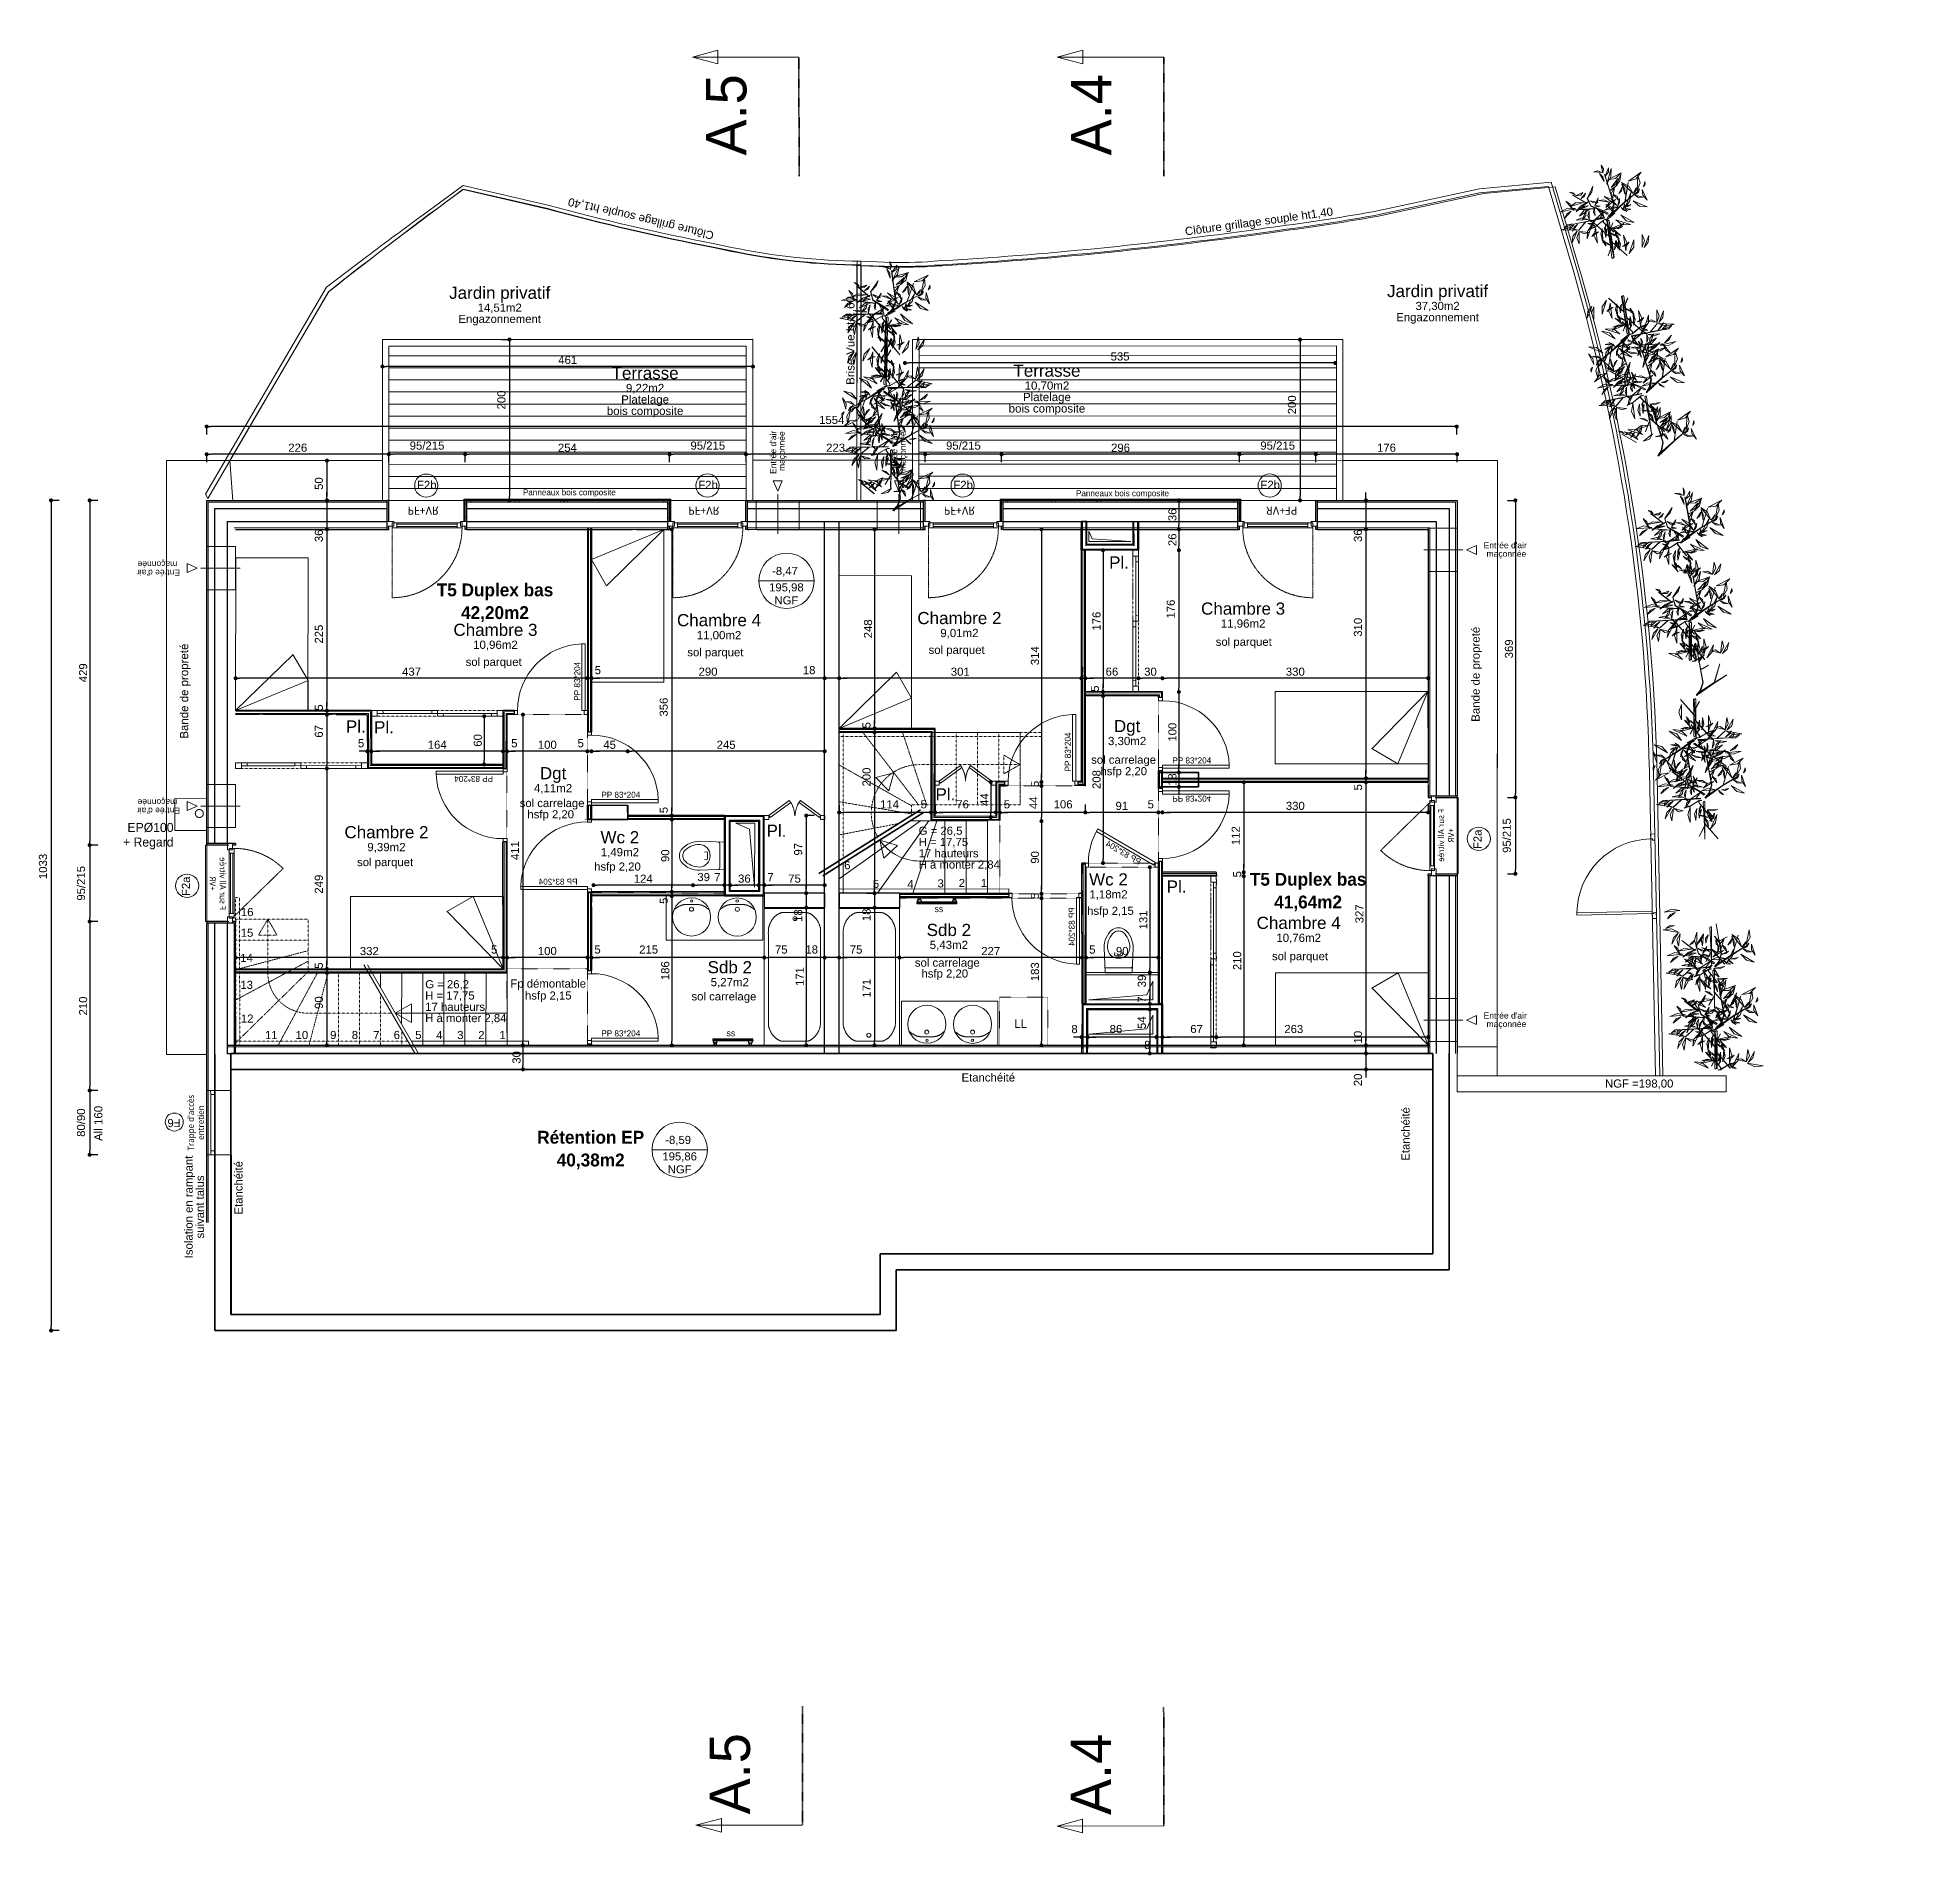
# Model space of a CAD drawing. Header units: centimetres. Extents: x -4990 to 114398, y -61489 to -12305.
# Drawn here: x 48915 to 51258, y -33020 to -30769 of the extents above; entities that cross this region are included whole.
import ezdxf

# ---------------------------------------------------------------- set-up
doc = ezdxf.new("R2010")
doc.units = ezdxf.units.CM
doc.header["$LTSCALE"] = 0.5
for name, pattern in [('prelem_vmc', [0.222222, 0.111111, -0.111111]), ('prlm_eu-4', [1.574803, 0.984252, -0.19685, 0.19685, -0.19685]), ('Style de ligne -1', [0.41664, 0.20828, -0.20836]), ('Style de ligne -2', [0.694425, 0.48607, -0.208355]), ('Style de ligne -5', [0.20828, 0.069425, -0.138855]), ('Style de ligne -6', [1.04164, 0.625, -0.20828, 0.06943, -0.13893])]:
    doc.linetypes.add(name, pattern=pattern)
doc.layers.get('0').update_dxf_attribs({"linetype": 'CONTINUOUS'})
doc.layers.get('DEFPOINTS').update_dxf_attribs({"linetype": 'CONTINUOUS'})
doc.layers.add('01_cote_gen', color=4, linetype='CONTINUOUS')
doc.layers.add('3-BAT C-Niveau-3', color=7, linetype='CONTINUOUS')
doc.styles.add('ARIAL', font='arial.ttf')
doc.styles.add('Futura Book', font='')
doc.styles.add('Futura Std Book', font='')
doc.styles.add('Geneva', font='')
doc.styles.add('Geneva (bold)', font='')
doc.styles.add('Helvetica', font='')
doc.styles.add('Lucida Grande', font='')
doc.styles.get('Futura Book').set_extended_font_data('Futura Book')
doc.styles.get('Futura Std Book').set_extended_font_data('Futura Std Book')
doc.styles.get('Geneva').set_extended_font_data('Geneva')
doc.styles.get('Geneva (bold)').set_extended_font_data('Geneva', bold=True)
doc.styles.get('Helvetica').set_extended_font_data('Helvetica')
doc.styles.get('Lucida Grande').set_extended_font_data('Lucida Grande')
doc.dimstyles.new('IS', dxfattribs={"dimtxt": 10.08724, "dimasz": 5.007446, "dimexe": 2, "dimexo": 10, "dimgap": 3, "dimtad": 1, "dimdec": 1, "dimtxsty": 'Helvetica', "dimblk": 'DOT', "dimblk1": 'DOT', "dimblk2": 'DOT', "dimcen": 0, "dimdle": 10, "dimazin": 0, "dimtfac": 0.8, "dimtdec": 1, "dimtix": 1, "dimtmove": 0, "dimatfit": 0, "dimldrblk": 'VW_FILLEDARROW-1', "dimfxl": 10, "dimfxlon": 1, "dimfrac": 2, "dimtolj": 1, "dimarcsym": 0})

msp = doc.modelspace()

# ---------------------------------------------------------------- texts
at = {"layer": '3-BAT C-Niveau-3', "color": 7, "attachment_point": 2, "rotation": 90}
for s, insert, char_height, width, line_spacing_factor, style in [('\\pt38.078,76.331,114.53;Brise-Vue ht 1,60', (49920.171, -31145.382), 10.21693, 149.16711, 0.834288, 'Helvetica'), ("\\pt9.7772,19.775,29.659,39.543,49.435,59.318,69.202,79.101;Trappe d'accès\\Pentretien", (49101.424, -32118.235), 7.62055, 76.49662, 0.978845, 'Lucida Grande'), ('\\pt38.079,75.846,113.88;Etanchéité\\P', (50610.483, -32132.302), 10.08724, 80.50578, 0.834288, 'Helvetica'), ('\\pt41.872,83.512,125.28,167.25,209.01;Isolation en rampant\\Psuivant talus\\P\\P', (49097.403, -32223.143), 10.08724, 166.00714, 0.834288, 'Helvetica'), ('\\pt38.079,75.846,113.88;Etanchéité\\P', (49159.359, -32199.302), 10.08724, 80.50578, 0.834288, 'Helvetica')]:
    msp.add_mtext(s, dxfattribs=dict(at, insert=insert, char_height=char_height, width=width, line_spacing_factor=line_spacing_factor, style=style))
at = {"layer": '3-BAT C-Niveau-3', "color": 7}
for s, insert, char_height, width, attachment_point, line_spacing_factor, style in [('\\pt10.172,20.382,30.577,40.771,50.966,61.153,71.348,81.558,91.753,101.95,112.14;Panneaux bois composite', (49518.043, -31330.444), 7.551649, 151.60835, 1, 0.962448, 'Futura Book'), ('\\pt10.172,20.382,30.577,40.771,50.966,61.153,71.348,81.558,91.753,101.95,112.14;Panneaux bois composite', (50205.794, -31331.629), 7.551649, 151.60835, 1, 0.962448, 'Futura Book'), ('\\pt41.865,83.011,124.53;T5 Duplex bas\\P42,20m2', (49483.38, -31471.565), 15.98524, 185.42882, 5, 1.060906, 'Geneva (bold)'), ('\\pt41.865,83.171,124.53;T5 Duplex bas\\P41,64m2', (50494.471, -31831.484), 15.98524, 185.42882, 5, 1.060906, 'Geneva (bold)'), ('\\pt38.079,75.846,113.88;Etanchéité\\P', (50096.791, -32057.025), 10.08724, 80.50578, 2, 0.834288, 'Helvetica'), ('\\pt41.865,83.603,125.4;Rétention EP\\P40,38m2', (49602.373, -32152.382), 15.98524, 161.83156, 5, 1.060906, 'Geneva (bold)')]:
    msp.add_mtext(s, dxfattribs=dict(at, insert=insert, char_height=char_height, width=width, attachment_point=attachment_point, line_spacing_factor=line_spacing_factor, style=style))
at = {"layer": '3-BAT C-Niveau-3', "color": 178, "insert": (50906.114, -32064.58), "char_height": 10.08724, "width": 107.40508, "attachment_point": 2, "line_spacing_factor": 0.834288, "style": 'Helvetica'}
msp.add_mtext('\\pt38.079,75.614;NGF =198,00\\P', dxfattribs=at)
at = {"layer": '3-BAT C-Niveau-3', "color": 7, "insert": (48985.015, -32119.242), "char_height": 10.21693, "attachment_point": 2, "rotation": 90, "line_spacing_factor": 0.834288, "style": 'Helvetica'}
msp.add_mtext('\\pt38.078;All 160', dxfattribs=at)

# ---------------------------------------------------------------- blocks, each defined once
blk = doc.blocks.new('Groupe-1')
at = {"color": 253, "linetype": 'Continuous', "lineweight": 5, "true_color": 0xa0a0a4, "flags": 128}
for points in [[(17769.2, -47154.1), (17772.3, -47167.4), (17761, -47158.9), (17761, -47159.1), (17772.5, -47167.7), (17778.3, -47190.7), (17778.7, -47190.8), (17769.4, -47154.1), (17769.1, -47154), (17769.2, -47154.1)], [(17783.4, -47193.8), (17785.9, -47188.9), (17792.1, -47173), (17801.6, -47168), (17802, -47168.1), (17792.5, -47173.1), (17787.2, -47189.2), (17784.7, -47194.8), (17783.5, -47193.9)], [(17674.8, -47182), (17678, -47195.3), (17666.6, -47186.8), (17666.7, -47186.9), (17678.2, -47195.6), (17683.9, -47218.5), (17684.4, -47218.6), (17675, -47182), (17674.8, -47181.9), (17674.8, -47181.9)], [(17689.1, -47221.7), (17691.6, -47216.8), (17697.8, -47200.9), (17707.3, -47195.8), (17707.6, -47196), (17698.2, -47200.9), (17692.8, -47217.1), (17690.3, -47222.7), (17689.2, -47221.8)], [(17458.8, -47239.8), (17462, -47253.1), (17450.6, -47244.7), (17450.7, -47244.8), (17462.2, -47253.4), (17467.9, -47276.4), (17468.4, -47276.5), (17459, -47239.8), (17458.8, -47239.7), (17458.8, -47239.8)], [(17473.1, -47279.5), (17475.6, -47274.6), (17481.8, -47258.7), (17491.3, -47253.7), (17491.6, -47253.8), (17482.2, -47258.8), (17476.8, -47274.9), (17474.3, -47280.5), (17473.2, -47279.6)], [(17534.4, -47256.4), (17532, -47261.3), (17525.7, -47277.2), (17516.2, -47282.2), (17515.9, -47282.1), (17525.3, -47277.2), (17530.7, -47261), (17533.2, -47255.4), (17534.4, -47256.3)], [(17548.7, -47296.1), (17545.6, -47282.8), (17556.9, -47291.3), (17556.8, -47291.1), (17545.3, -47282.5), (17539.6, -47259.5), (17539.1, -47259.4), (17548.5, -47296.1), (17548.7, -47296.2), (17548.7, -47296.2)], [(17181.2, -47307.9), (17184.4, -47321.2), (17173, -47312.8), (17173.1, -47312.9), (17184.6, -47321.5), (17190.3, -47344.5), (17190.8, -47344.6), (17181.5, -47307.9), (17181.2, -47307.8), (17181.2, -47307.9)], [(17254.8, -47290.7), (17257.9, -47304), (17246.6, -47295.6), (17246.7, -47295.7), (17258.2, -47304.3), (17263.9, -47327.3), (17264.4, -47327.4), (17255, -47290.7), (17254.8, -47290.6), (17254.8, -47290.7)], [(17269.1, -47330.5), (17271.5, -47325.5), (17277.8, -47309.7), (17287.3, -47304.6), (17287.6, -47304.8), (17278.2, -47309.7), (17272.8, -47325.8), (17270.3, -47331.4), (17269.1, -47330.6)], [(17195.5, -47347.7), (17198, -47342.7), (17204.2, -47326.8), (17213.7, -47321.8), (17214.1, -47322), (17204.6, -47326.9), (17199.2, -47343), (17196.8, -47348.6), (17195.6, -47347.8)]]:
    blk.add_lwpolyline(points, dxfattribs=at)
for points in [[(17786.2, -47151.8), (17786.3, -47151.6), (17789.3, -47177.5), (17788.9, -47177.5)], [(17795.2, -47168.3), (17795.3, -47168.3), (17804.8, -47149.6), (17804.5, -47149.6)], [(17691.9, -47179.7), (17692, -47179.5), (17695, -47205.3), (17694.6, -47205.3)], [(17700.8, -47196.2), (17701, -47196.1), (17710.4, -47177.5), (17710.2, -47177.5)], [(17776.9, -47192.3), (17775.7, -47189.4), (17765.9, -47178.8), (17765.9, -47179), (17775.5, -47189.4), (17773.2, -47189.4), (17761.7, -47202.8), (17761.6, -47203), (17773.3, -47189.6), (17775.5, -47189.5), (17776.4, -47192.3)], [(17780.3, -47195.8), (17786.9, -47199.6), (17797.3, -47201), (17832.7, -47187.6), (17832.9, -47187.8), (17813.8, -47195), (17813.7, -47196.7), (17819.8, -47204.1), (17813.5, -47196.6), (17813.5, -47195.1), (17797.4, -47201.5), (17786.9, -47200.4), (17784.6, -47199.2), (17800, -47215), (17824.1, -47217.5), (17800, -47215.2), (17812, -47228.5), (17809.8, -47226.2), (17799.4, -47215), (17782.1, -47198.4), (17782.6, -47198.2), (17784.6, -47199.2), (17780.1, -47196.9)], [(17677.2, -47205.6), (17661.8, -47225.2), (17680.5, -47221.6), (17680.5, -47221.8), (17665.4, -47224.8), (17678.8, -47229.1), (17678.6, -47229.2), (17665, -47224.9), (17635.7, -47232.5), (17634.4, -47230.9), (17635.3, -47230.3), (17661.5, -47225.4), (17677, -47205.8)], [(17682.5, -47220.2), (17681.3, -47217.3), (17671.5, -47206.7), (17671.6, -47206.8), (17681.2, -47217.2), (17678.8, -47217.3), (17667.3, -47230.6), (17667.3, -47230.9), (17678.9, -47217.4), (17681.1, -47217.4), (17682, -47220.2)], [(17686, -47223.7), (17692.6, -47227.4), (17703, -47228.8), (17738.3, -47215.5), (17738.5, -47215.6), (17719.5, -47222.8), (17719.3, -47224.5), (17725.5, -47232), (17719.1, -47224.5), (17719.2, -47223), (17703, -47229.4), (17692.6, -47228.3), (17690.3, -47227.1), (17705.7, -47242.9), (17729.8, -47245.3), (17705.7, -47243.1), (17717.7, -47256.4), (17715.4, -47254.1), (17705, -47242.9), (17687.7, -47226.3), (17688.2, -47226.1), (17690.3, -47227.1), (17685.8, -47224.7)], [(17475.9, -47237.6), (17476, -47237.3), (17479, -47263.2), (17478.6, -47263.2)], [(17484.8, -47254), (17485, -47254), (17494.4, -47235.3), (17494.2, -47235.4)], [(17537.6, -47254.4), (17531, -47250.6), (17520.6, -47249.3), (17485.2, -47262.6), (17485, -47262.4), (17504, -47255.3), (17504.2, -47253.5), (17498.1, -47246.1), (17504.4, -47253.6), (17504.3, -47255.1), (17520.5, -47248.7), (17531, -47249.8), (17533.3, -47251), (17517.9, -47235.2), (17493.7, -47232.7), (17517.8, -47235), (17505.8, -47221.7), (17508.1, -47224), (17518.5, -47235.2), (17535.8, -47251.8), (17535.3, -47252), (17533.3, -47251), (17537.7, -47253.4)], [(17584.6, -47228.9), (17569.2, -47248.5), (17587.9, -47244.9), (17587.9, -47245.1), (17572.8, -47248.1), (17586.2, -47252.4), (17586, -47252.5), (17572.4, -47248.2), (17543.1, -47255.8), (17541.8, -47254.2), (17542.7, -47253.6), (17568.9, -47248.7), (17584.4, -47229.1)], [(17593.4, -47246.9), (17600, -47250.7), (17610.4, -47252.1), (17645.7, -47238.8), (17645.9, -47238.9), (17626.9, -47246.1), (17626.7, -47247.8), (17632.8, -47255.3), (17626.5, -47247.8), (17626.6, -47246.2), (17610.4, -47252.6), (17600, -47251.6), (17597.7, -47250.3), (17613.1, -47266.2), (17637.2, -47268.6), (17613.1, -47266.4), (17625.1, -47279.7), (17622.8, -47277.4), (17612.4, -47266.2), (17595.1, -47249.6), (17595.6, -47249.4), (17597.7, -47250.3), (17593.2, -47248)], [(17633.6, -47234.6), (17634.8, -47237.5), (17644.6, -47248.1), (17644.6, -47248), (17635, -47237.6), (17637.3, -47237.5), (17648.8, -47224.2), (17648.8, -47223.9), (17637.2, -47237.3), (17635, -47237.4), (17634.1, -47234.6)], [(17638.9, -47249.2), (17654.3, -47229.6), (17635.6, -47233.2), (17635.6, -47232.9), (17650.7, -47230), (17637.3, -47225.6), (17637.5, -47225.5), (17651.1, -47229.9), (17680.4, -47222.3), (17681.7, -47223.9), (17680.8, -47224.5), (17654.6, -47229.4), (17639.1, -47249)], [(17466.5, -47278), (17465.3, -47275.1), (17455.5, -47264.5), (17455.6, -47264.7), (17465.2, -47275.1), (17462.8, -47275.1), (17451.3, -47288.5), (17451.3, -47288.7), (17462.9, -47275.3), (17465.1, -47275.2), (17466, -47278)], [(17541, -47257.9), (17542.2, -47260.8), (17552, -47271.4), (17552, -47271.2), (17542.4, -47260.8), (17544.7, -47260.8), (17556.2, -47247.4), (17556.2, -47247.2), (17544.6, -47260.6), (17542.4, -47260.7), (17541.5, -47257.9)], [(17546.3, -47272.5), (17561.7, -47252.8), (17543, -47256.5), (17543, -47256.2), (17558.1, -47253.3), (17544.7, -47248.9), (17544.9, -47248.8), (17558.5, -47253.2), (17587.8, -47245.6), (17589.1, -47247.1), (17588.2, -47247.8), (17562, -47252.7), (17546.5, -47272.3)], [(17271.9, -47288.5), (17272, -47288.3), (17274.9, -47314.1), (17274.5, -47314.1)], [(17280.8, -47304.9), (17281, -47304.9), (17290.4, -47286.2), (17290.2, -47286.3)], [(17422.9, -47307), (17438.3, -47287.4), (17419.6, -47291), (17419.6, -47290.8), (17434.7, -47287.8), (17421.3, -47283.5), (17421.5, -47283.4), (17435.1, -47287.7), (17464.4, -47280.2), (17465.7, -47281.7), (17464.8, -47282.3), (17438.6, -47287.3), (17423.1, -47306.9)], [(17470, -47281.5), (17476.6, -47285.3), (17487, -47286.7), (17522.3, -47273.3), (17522.5, -47273.5), (17503.5, -47280.7), (17503.3, -47282.4), (17509.5, -47289.9), (17503.1, -47282.3), (17503.2, -47280.8), (17487, -47287.2), (17476.6, -47286.1), (17474.3, -47284.9), (17489.7, -47300.7), (17513.8, -47303.2), (17489.7, -47300.9), (17501.7, -47314.2), (17499.4, -47311.9), (17489, -47300.7), (17471.7, -47284.1), (17472.2, -47283.9), (17474.3, -47284.9), (17469.8, -47282.6)], [(17522.7, -47281.9), (17522.5, -47281.9), (17513.1, -47300.6), (17513.3, -47300.6)], [(17531.6, -47298.4), (17531.5, -47298.6), (17528.6, -47272.7), (17529, -47272.7)], [(17198.3, -47305.7), (17198.4, -47305.4), (17201.4, -47331.3), (17201, -47331.3)], [(17207.2, -47322.1), (17207.4, -47322.1), (17216.9, -47303.4), (17216.6, -47303.5)], [(17183.6, -47331.6), (17168.2, -47351.2), (17186.9, -47347.6), (17186.9, -47347.8), (17171.9, -47350.8), (17185.2, -47355.1), (17185, -47355.2), (17171.4, -47350.9), (17142.2, -47358.4), (17140.8, -47356.9), (17141.7, -47356.3), (17167.9, -47351.3), (17183.4, -47331.7)], [(17188.9, -47346.1), (17187.7, -47343.2), (17177.9, -47332.6), (17178, -47332.8), (17187.6, -47343.2), (17185.3, -47343.2), (17173.7, -47356.6), (17173.7, -47356.9), (17185.3, -47343.4), (17187.5, -47343.3), (17188.5, -47346.2)], [(17218.9, -47358), (17234.3, -47338.3), (17215.6, -47342), (17215.6, -47341.7), (17230.7, -47338.8), (17217.3, -47334.4), (17217.5, -47334.3), (17231.1, -47338.7), (17260.4, -47331.1), (17261.7, -47332.6), (17260.8, -47333.2), (17234.6, -47338.2), (17219.1, -47357.8)], [(17262.5, -47328.9), (17261.3, -47326), (17251.5, -47315.4), (17251.5, -47315.6), (17261.1, -47326), (17258.8, -47326), (17247.3, -47339.4), (17247.3, -47339.7), (17258.9, -47326.2), (17261.1, -47326.1), (17262, -47329)], [(17265.9, -47332.4), (17272.5, -47336.2), (17282.9, -47337.6), (17318.3, -47324.3), (17318.5, -47324.4), (17299.5, -47331.6), (17299.3, -47333.3), (17305.4, -47340.8), (17299.1, -47333.2), (17299.2, -47331.7), (17283, -47338.1), (17272.5, -47337.1), (17270.2, -47335.8), (17285.6, -47351.6), (17309.8, -47354.1), (17285.7, -47351.8), (17297.7, -47365.2), (17295.4, -47362.9), (17285, -47351.7), (17267.7, -47335.1), (17268.2, -47334.8), (17270.2, -47335.8), (17265.8, -47333.5)], [(17271.3, -47344.1), (17286.7, -47324.5), (17268, -47328.1), (17268, -47327.9), (17283.1, -47324.9), (17269.8, -47320.6), (17269.9, -47320.5), (17283.5, -47324.8), (17312.8, -47317.3), (17314.2, -47318.8), (17313.2, -47319.4), (17287, -47324.4), (17271.5, -47343.9)], [(17140, -47360.6), (17141.2, -47363.5), (17151, -47374.1), (17151, -47373.9), (17141.4, -47363.5), (17143.7, -47363.5), (17155.2, -47350.1), (17155.2, -47349.9), (17143.6, -47363.3), (17141.4, -47363.4), (17140.5, -47360.6)], [(17145.3, -47375.2), (17160.7, -47355.5), (17142, -47359.1), (17142, -47358.9), (17157.1, -47355.9), (17143.7, -47351.6), (17143.9, -47351.5), (17157.5, -47355.9), (17186.8, -47348.3), (17188.2, -47349.8), (17187.2, -47350.4), (17161, -47355.4), (17145.5, -47375)], [(17192.4, -47349.6), (17199, -47353.4), (17209.4, -47354.8), (17244.7, -47341.4), (17245, -47341.6), (17225.9, -47348.8), (17225.7, -47350.5), (17231.9, -47358), (17225.6, -47350.4), (17225.6, -47348.9), (17209.4, -47355.3), (17199, -47354.3), (17196.7, -47353), (17212.1, -47368.8), (17236.2, -47371.3), (17212.1, -47369), (17224.1, -47382.4), (17221.8, -47380.1), (17211.4, -47368.9), (17194.1, -47352.3), (17194.6, -47352), (17196.7, -47353), (17192.2, -47350.7)]]:
    blk.add_lwpolyline(points, close=True, dxfattribs=at)
at = {"color": 253, "linetype": 'Continuous', "lineweight": 5, "true_color": 0xa0a0a4}
for points in [[(17761.4, -47158.3, -186.4), (17764.1, -47148.2, -187.6), (17761, -47138.3, -187), (17761, -47138.3, -187), (17761.4, -47158.3, -186.4)], [(17768.9, -47153.3, -174.6), (17766, -47148.4, -172.2), (17761.4, -47147.8, -168.4), (17761.4, -47147.8, -168.4), (17768.9, -47153.3, -174.6)], [(17768.9, -47151.2, -174.8), (17767.4, -47145.2, -175.4), (17763, -47141.1, -176.8), (17763, -47141.1, -176.8), (17768.9, -47151.2, -174.8)], [(17784.8, -47148.9, -215.7), (17781.1, -47143.6, -216.8), (17775.1, -47141, -215.2), (17775.1, -47141, -215.2), (17784.8, -47148.9, -215.7)], [(17784.8, -47148.9, -215.7), (17781.1, -47143.6, -216.8), (17775.1, -47141, -215.2), (17775.1, -47141, -215.2), (17784.8, -47148.9, -215.7)], [(17788.2, -47154.1, -223.2), (17788.2, -47144.1, -225.6), (17782.6, -47135.2, -225.8), (17782.6, -47135.2, -225.8), (17788.2, -47154.1, -223.2)], [(17788.2, -47154.1, -223.2), (17788.2, -47144.1, -225.6), (17782.6, -47135.2, -225.8), (17782.6, -47135.2, -225.8), (17788.2, -47154.1, -223.2)], [(17786.4, -47151.1, -214.2), (17793.8, -47146.7, -211.4), (17796.9, -47141.4, -206.2), (17796.9, -47141.4, -206.2), (17786.4, -47151.1, -214.2)], [(17796.4, -47163.5, -221.2), (17795.3, -47153.7, -219), (17790.4, -47147.3, -214.3), (17790.4, -47147.3, -214.3), (17796.4, -47163.5, -221.2)], [(17805.1, -47152.6, -211.6), (17807.8, -47149.6, -211.1), (17808.1, -47145.5, -211.1), (17808.1, -47145.5, -211.1), (17805.1, -47152.6, -211.6)], [(17667.1, -47186.1, -186.4), (17669.8, -47176.1, -187.6), (17666.6, -47166.2, -187), (17666.6, -47166.2, -187), (17667.1, -47186.1, -186.4)], [(17674.6, -47179.1, -174.8), (17673.1, -47173, -175.4), (17668.7, -47169, -176.8), (17668.7, -47169, -176.8), (17674.6, -47179.1, -174.8)], [(17690.4, -47176.7, -215.7), (17686.8, -47171.5, -216.8), (17680.8, -47168.9, -215.2), (17680.8, -47168.9, -215.2), (17690.4, -47176.7, -215.7)], [(17690.4, -47176.7, -215.7), (17686.8, -47171.5, -216.8), (17680.8, -47168.9, -215.2), (17680.8, -47168.9, -215.2), (17690.4, -47176.7, -215.7)], [(17693.9, -47182, -223.2), (17693.8, -47171.9, -225.6), (17688.3, -47163.1, -225.8), (17688.3, -47163.1, -225.8), (17693.9, -47182, -223.2)], [(17693.9, -47182, -223.2), (17693.8, -47171.9, -225.6), (17688.3, -47163.1, -225.8), (17688.3, -47163.1, -225.8), (17693.9, -47182, -223.2)], [(17692.1, -47179, -214.2), (17699.5, -47174.6, -211.4), (17702.6, -47169.3, -206.2), (17702.6, -47169.3, -206.2), (17692.1, -47179, -214.2)], [(17760, -47159.9, -182.2), (17751.8, -47157.4, -178.1), (17744.6, -47160.8, -173.3), (17744.6, -47160.8, -173.3), (17760, -47159.9, -182.2)], [(17760.3, -47157.4, -186.4), (17753.6, -47152.6, -186.8), (17745.4, -47152.2, -187), (17745.4, -47152.2, -187), (17760.3, -47157.4, -186.4)], [(17769, -47175.3, -207.3), (17760.6, -47170.2, -205.3), (17751.5, -47170.6, -202), (17751.5, -47170.6, -202), (17769, -47175.3, -207.3)], [(17759.9, -47160.6, -182), (17757.2, -47166.5, -181.1), (17759.3, -47172.4, -179), (17759.3, -47172.4, -179), (17759.9, -47160.6, -182)], [(17769.1, -47157.7, -187), (17765, -47153.6, -187.4), (17760, -47151.7, -185.5), (17760, -47151.7, -185.5), (17769.1, -47157.7, -187)], [(17767.6, -47179.3, -215.2), (17770.6, -47175.1, -213.1), (17770.4, -47170.4, -210.5), (17770.4, -47170.4, -210.5), (17767.6, -47179.3, -215.2)], [(17771.8, -47176.3, -177.8), (17774.7, -47173.6, -175.4), (17774.8, -47171.1, -172.1), (17774.8, -47171.1, -172.1), (17771.8, -47176.3, -177.8)], [(17775.6, -47169.9, -200.4), (17777, -47162.4, -200.3), (17773.9, -47155.5, -200.5), (17773.9, -47155.5, -200.5), (17775.6, -47169.9, -200.4)], [(17774.4, -47163.1, -189.9), (17780.3, -47167.4, -186.9), (17787.1, -47167.2, -183.3), (17787.1, -47167.2, -183.3), (17774.4, -47163.1, -189.9)], [(17785.7, -47171.2, -229), (17780.4, -47169.7, -227.5), (17775.4, -47171.6, -225.7), (17775.4, -47171.6, -225.7), (17785.7, -47171.2, -229)], [(17788.8, -47172.3, -233.2), (17786.7, -47165, -238.7), (17779.1, -47159.3, -241.9), (17779.1, -47159.3, -241.9), (17788.8, -47172.3, -233.2)], [(17797.3, -47169, -210.1), (17791.5, -47160.2, -210), (17784.3, -47154.8, -206), (17784.3, -47154.8, -206), (17797.3, -47169, -210.1)], [(17792.6, -47170.1, -207.7), (17791.9, -47165.1, -206.6), (17788.5, -47161.4, -205.9), (17788.5, -47161.4, -205.9), (17792.6, -47170.1, -207.7)], [(17798.7, -47171.4, -199.8), (17796.4, -47176.1, -197.6), (17797.4, -47181.8, -196.3), (17797.4, -47181.8, -196.3), (17798.7, -47171.4, -199.8)], [(17801, -47160.5, -218.5), (17803.4, -47163.8, -216.4), (17807.9, -47165.3, -215.4), (17807.9, -47165.3, -215.4), (17801, -47160.5, -218.5)], [(17802, -47168.1, -197.2), (17810.2, -47173.3, -194.3), (17817, -47174.2, -188.4), (17817, -47174.2, -188.4), (17802, -47168.1, -197.2)], [(17803.9, -47153.3, -202.5), (17805.3, -47159.6, -200.1), (17808.4, -47161.8, -195.4), (17808.4, -47161.8, -195.4), (17803.9, -47153.3, -202.5)], [(17665.7, -47187.8, -182.2), (17657.4, -47185.3, -178.1), (17650.2, -47188.6, -173.3), (17650.2, -47188.6, -173.3), (17665.7, -47187.8, -182.2)], [(17665.9, -47185.3, -186.4), (17659.3, -47180.4, -186.8), (17651, -47180.1, -187), (17651, -47180.1, -187), (17665.9, -47185.3, -186.4)], [(17665.6, -47188.5, -182), (17662.9, -47194.4, -181.1), (17665, -47200.3, -179), (17665, -47200.3, -179), (17665.6, -47188.5, -182)], [(17674.7, -47185.6, -187), (17670.6, -47181.5, -187.4), (17665.6, -47179.6, -185.5), (17665.6, -47179.6, -185.5), (17674.7, -47185.6, -187)], [(17674.6, -47181.1, -174.6), (17671.6, -47176.2, -172.2), (17667.1, -47175.7, -168.4), (17667.1, -47175.7, -168.4), (17674.6, -47181.1, -174.6)], [(17681.3, -47197.7, -200.4), (17682.6, -47190.2, -200.3), (17679.6, -47183.3, -200.5), (17679.6, -47183.3, -200.5), (17681.3, -47197.7, -200.4)], [(17680, -47191, -189.9), (17686, -47195.3, -186.9), (17692.7, -47195, -183.3), (17692.7, -47195, -183.3), (17680, -47191, -189.9)], [(17694.4, -47200.1, -233.2), (17692.3, -47192.9, -238.7), (17684.8, -47187.2, -241.9), (17684.8, -47187.2, -241.9), (17694.4, -47200.1, -233.2)], [(17703, -47196.8, -210.1), (17697.1, -47188.1, -210), (17690, -47182.7, -206), (17690, -47182.7, -206), (17703, -47196.8, -210.1)], [(17698.2, -47197.9, -207.7), (17697.6, -47193, -206.6), (17694.2, -47189.3, -205.9), (17694.2, -47189.3, -205.9), (17698.2, -47197.9, -207.7)], [(17702.1, -47191.4, -221.2), (17701, -47181.6, -219), (17696.1, -47175.1, -214.3), (17696.1, -47175.1, -214.3), (17702.1, -47191.4, -221.2)], [(17706.7, -47188.4, -218.5), (17709.1, -47191.7, -216.4), (17713.6, -47193.2, -215.4), (17713.6, -47193.2, -215.4), (17706.7, -47188.4, -218.5)], [(17709.5, -47181.1, -202.5), (17710.9, -47187.5, -200.1), (17714.1, -47189.7, -195.4), (17714.1, -47189.7, -195.4), (17709.5, -47181.1, -202.5)], [(17710.7, -47180.4, -211.6), (17713.4, -47177.4, -211.1), (17713.8, -47173.3, -211.1), (17713.8, -47173.3, -211.1), (17710.7, -47180.4, -211.6)], [(17739.9, -47196.5, -176.9), (17745, -47192.4, -176.9), (17747.3, -47187.2, -174), (17747.3, -47187.2, -174), (17739.9, -47196.5, -176.9)], [(17744, -47194.2, -161.3), (17748.8, -47192.8, -161.2), (17751.7, -47188.8, -160.9), (17751.7, -47188.8, -160.9), (17744, -47194.2, -161.3)], [(17744.6, -47200, -228.8), (17747.7, -47195.1, -229.1), (17748.2, -47189.8, -227.3), (17748.2, -47189.8, -227.3), (17744.6, -47200, -228.8)], [(17765.7, -47179.9, -179.5), (17755.6, -47178.9, -178.7), (17746.7, -47183.5, -177.9), (17746.7, -47183.5, -177.9), (17765.7, -47179.9, -179.5)], [(17765.4, -47188.3, -247.3), (17757.9, -47187, -244.7), (17750.3, -47190.1, -243.3), (17750.3, -47190.1, -243.3), (17765.4, -47188.3, -247.3)], [(17765.4, -47188.3, -247.3), (17757.9, -47187, -244.7), (17750.3, -47190.1, -243.3), (17750.3, -47190.1, -243.3), (17765.4, -47188.3, -247.3)], [(17760, -47189, -223.2), (17754.8, -47188.3, -222.6), (17750.5, -47190, -220.9), (17750.5, -47190, -220.9), (17760, -47189, -223.2)], [(17760, -47189, -223.2), (17754.8, -47188.3, -222.6), (17750.5, -47190, -220.9), (17750.5, -47190, -220.9), (17760, -47189, -223.2)], [(17765.2, -47194.2, -186.2), (17759.9, -47191.9, -185.8), (17754.3, -47193.4, -185.1), (17754.3, -47193.4, -185.1), (17765.2, -47194.2, -186.2)], [(17760.8, -47184.1, -210.8), (17758.5, -47178.9, -210), (17754.8, -47176.2, -207.2), (17754.8, -47176.2, -207.2), (17760.8, -47184.1, -210.8)], [(17769.4, -47192.8, -197), (17765.7, -47191.3, -196.4), (17761.6, -47192.2, -196.6), (17761.6, -47192.2, -196.6), (17769.4, -47192.8, -197)], [(17766.7, -47180, -179.8), (17766.2, -47175.9, -178.7), (17763, -47173, -178), (17763, -47173, -178), (17766.7, -47180, -179.8)], [(17774.2, -47178.7, -207.1), (17769.8, -47175, -208.2), (17764.1, -47174.5, -209.2), (17764.1, -47174.5, -209.2), (17774.2, -47178.7, -207.1)], [(17773.7, -47176.8, -178.9), (17778, -47185.3, -176), (17785.9, -47189.3, -172.3), (17785.9, -47189.3, -172.3), (17773.7, -47176.8, -178.9)], [(17773.7, -47176.8, -178.9), (17778, -47185.3, -176), (17785.9, -47189.3, -172.3), (17785.9, -47189.3, -172.3), (17773.7, -47176.8, -178.9)], [(17779, -47188.6, -200.4), (17777.9, -47182.3, -199.3), (17774.3, -47176.8, -200.5), (17774.3, -47176.8, -200.5), (17779, -47188.6, -200.4)], [(17785.1, -47203.3, -210.6), (17782.1, -47195.9, -206.9), (17775.5, -47192.7, -202.5), (17775.5, -47192.7, -202.5), (17785.1, -47203.3, -210.6)], [(17779.1, -47190, -200.7), (17785.7, -47187.6, -197.3), (17789, -47181.6, -193.8), (17789, -47181.6, -193.8), (17779.1, -47190, -200.7)], [(17779.1, -47190, -200.7), (17785.7, -47187.6, -197.3), (17789, -47181.6, -193.8), (17789, -47181.6, -193.8), (17779.1, -47190, -200.7)], [(17791.4, -47177.1, -198.9), (17784.6, -47176.4, -195.4), (17780.8, -47178.8, -190.3), (17780.8, -47178.8, -190.3), (17791.4, -47177.1, -198.9)], [(17785.3, -47202.1, -217.2), (17792.1, -47198.5, -219.3), (17795.3, -47191.6, -221.6), (17795.3, -47191.6, -221.6), (17785.3, -47202.1, -217.2)], [(17792.6, -47207.5, -176.1), (17792.7, -47197.4, -174.8), (17788, -47190, -170.7), (17788, -47190, -170.7), (17792.6, -47207.5, -176.1)], [(17802.2, -47203.1, -205.3), (17798.6, -47195.6, -204.9), (17791.6, -47191.4, -203.9), (17791.6, -47191.4, -203.9), (17802.2, -47203.1, -205.3)], [(17793.2, -47177.4, -202.4), (17791.7, -47180.3, -200.2), (17792.7, -47184.3, -199.1), (17792.7, -47184.3, -199.1), (17793.2, -47177.4, -202.4)], [(17794.1, -47178.1, -202.1), (17798.1, -47180.9, -201.5), (17802.9, -47181.5, -202.1), (17802.9, -47181.5, -202.1), (17794.1, -47178.1, -202.1)], [(17794.6, -47205.1, -204.3), (17802.2, -47198.3, -204.2), (17805, -47188.8, -202.7), (17805, -47188.8, -202.7), (17794.6, -47205.1, -204.3)], [(17798.3, -47195, -185.4), (17800.7, -47188.7, -185.3), (17799.7, -47182.3, -184), (17799.7, -47182.3, -184), (17798.3, -47195, -185.4)], [(17820, -47191.8, -203.8), (17820.1, -47192, -203.9), (17821.8, -47191.4, -202), (17821.7, -47191.2, -202), (17820, -47191.8, -203.8)], [(17821.2, -47191.2, -206.4), (17829.9, -47196, -204.4), (17840.2, -47195.6, -204.4), (17840.2, -47195.6, -204.4), (17821.2, -47191.2, -206.4)], [(17821.2, -47191.2, -206.4), (17829.9, -47196, -204.4), (17840.2, -47195.6, -204.4), (17840.2, -47195.6, -204.4), (17821.2, -47191.2, -206.4)], [(17823.5, -47188.1, -200), (17829.5, -47186, -200.4), (17833.5, -47181.4, -199.5), (17833.5, -47181.4, -199.5), (17823.5, -47188.1, -200)], [(17826, -47192.2, -195), (17828.2, -47201.6, -192.6), (17835.4, -47208.4, -191.3), (17835.4, -47208.4, -191.3), (17826, -47192.2, -195)], [(17830.6, -47188.6, -194.2), (17835.4, -47192.7, -192.8), (17841.1, -47192.2, -190.1), (17841.1, -47192.2, -190.1), (17830.6, -47188.6, -194.2)], [(17830.6, -47188.6, -194.2), (17835.4, -47192.7, -192.8), (17841.1, -47192.2, -190.1), (17841.1, -47192.2, -190.1), (17830.6, -47188.6, -194.2)], [(17834.2, -47185.7, -183.7), (17839.2, -47186.1, -181.3), (17843.7, -47183, -179.5), (17843.7, -47183, -179.5), (17834.2, -47185.7, -183.7)], [(17834.6, -47184.4, -183.5), (17836.4, -47179.5, -183.7), (17835, -47174.4, -184.1), (17835, -47174.4, -184.1), (17834.6, -47184.4, -183.5)], [(17834.6, -47184.4, -183.5), (17836.4, -47179.5, -183.7), (17835, -47174.4, -184.1), (17835, -47174.4, -184.1), (17834.6, -47184.4, -183.5)], [(17492, -47232, -215.1), (17488.7, -47222.7, -213.8), (17480.1, -47216.9, -214.4), (17480.1, -47216.9, -214.4), (17492, -47232, -215.1)], [(17503, -47220.8, -228.4), (17493.5, -47217.7, -229.1), (17484.5, -47220.8, -232.1), (17484.5, -47220.8, -232.1), (17503, -47220.8, -228.4)], [(17498, -47213.2, -211.2), (17495, -47211.3, -209), (17491.6, -47212.1, -206.7), (17491.6, -47212.1, -206.7), (17498, -47213.2, -211.2)], [(17498, -47213.2, -211.2), (17495, -47211.3, -209), (17491.6, -47212.1, -206.7), (17491.6, -47212.1, -206.7), (17498, -47213.2, -211.2)], [(17508.3, -47222.5, -232.7), (17505, -47218.9, -233.5), (17500.9, -47218.1, -235.4), (17500.9, -47218.1, -235.4), (17508.3, -47222.5, -232.7)], [(17501.5, -47214.8, -212.9), (17508.7, -47213.3, -209.9), (17514.3, -47207.5, -208.1), (17514.3, -47207.5, -208.1), (17501.5, -47214.8, -212.9)], [(17501.5, -47214.8, -212.9), (17508.7, -47213.3, -209.9), (17514.3, -47207.5, -208.1), (17514.3, -47207.5, -208.1), (17501.5, -47214.8, -212.9)], [(17509.2, -47223.5, -232.5), (17511.9, -47218.6, -232.5), (17511.1, -47212.8, -231.8), (17511.1, -47212.8, -231.8), (17509.2, -47223.5, -232.5)], [(17516.4, -47225.3, -223.7), (17522.5, -47216.9, -222.4), (17523, -47207.1, -219.6), (17523, -47207.1, -219.6), (17516.4, -47225.3, -223.7)], [(17633.8, -47221.9, -220.8), (17639.4, -47213.7, -221.3), (17638.5, -47203.5, -222.6), (17638.5, -47203.5, -222.6), (17633.8, -47221.9, -220.8)], [(17645.6, -47229.6, -225.4), (17644.4, -47219.5, -224.7), (17637.8, -47211.9, -224), (17637.8, -47211.9, -224), (17645.6, -47229.6, -225.4)], [(17644.6, -47225.7, -183.8), (17644.4, -47218.6, -183.1), (17641.4, -47212.7, -184.9), (17641.4, -47212.7, -184.9), (17644.6, -47225.7, -183.8)], [(17645.5, -47224.3, -176.9), (17650.7, -47220.3, -176.9), (17653, -47215.1, -174), (17653, -47215.1, -174), (17645.5, -47224.3, -176.9)], [(17649.7, -47222, -161.3), (17654.4, -47220.6, -161.2), (17657.3, -47216.7, -160.9), (17657.3, -47216.7, -160.9), (17649.7, -47222, -161.3)], [(17650.3, -47227.9, -228.8), (17653.3, -47223, -229.1), (17653.8, -47217.6, -227.3), (17653.8, -47217.6, -227.3), (17650.3, -47227.9, -228.8)], [(17671.3, -47207.8, -179.5), (17661.3, -47206.7, -178.7), (17652.3, -47211.4, -177.9), (17652.3, -47211.4, -177.9), (17671.3, -47207.8, -179.5)], [(17671, -47216.2, -247.3), (17663.6, -47214.8, -244.7), (17656, -47217.9, -243.3), (17656, -47217.9, -243.3), (17671, -47216.2, -247.3)], [(17671, -47216.2, -247.3), (17663.6, -47214.8, -244.7), (17656, -47217.9, -243.3), (17656, -47217.9, -243.3), (17671, -47216.2, -247.3)], [(17665.7, -47216.9, -223.2), (17660.5, -47216.1, -222.6), (17656.2, -47217.9, -220.9), (17656.2, -47217.9, -220.9), (17665.7, -47216.9, -223.2)], [(17665.7, -47216.9, -223.2), (17660.5, -47216.1, -222.6), (17656.2, -47217.9, -220.9), (17656.2, -47217.9, -220.9), (17665.7, -47216.9, -223.2)], [(17674.6, -47203.2, -207.3), (17666.2, -47198.1, -205.3), (17657.2, -47198.4, -202), (17657.2, -47198.4, -202), (17674.6, -47203.2, -207.3)], [(17666.4, -47212, -210.8), (17664.2, -47206.8, -210), (17660.5, -47204.1, -207.2), (17660.5, -47204.1, -207.2), (17666.4, -47212, -210.8)], [(17672.3, -47207.8, -179.8), (17671.8, -47203.8, -178.7), (17668.7, -47200.9, -178), (17668.7, -47200.9, -178), (17672.3, -47207.8, -179.8)], [(17679.8, -47206.5, -207.1), (17675.5, -47202.9, -208.2), (17669.8, -47202.4, -209.2), (17669.8, -47202.4, -209.2), (17679.8, -47206.5, -207.1)], [(17673.3, -47207.1, -215.2), (17676.3, -47203, -213.1), (17676, -47198.3, -210.5), (17676, -47198.3, -210.5), (17673.3, -47207.1, -215.2)], [(17677.5, -47204.2, -177.8), (17680.4, -47201.4, -175.4), (17680.5, -47198.9, -172.1), (17680.5, -47198.9, -172.1), (17677.5, -47204.2, -177.8)], [(17679.4, -47204.7, -178.9), (17683.6, -47213.2, -176), (17691.6, -47217.2, -172.3), (17691.6, -47217.2, -172.3), (17679.4, -47204.7, -178.9)], [(17679.4, -47204.7, -178.9), (17683.6, -47213.2, -176), (17691.6, -47217.2, -172.3), (17691.6, -47217.2, -172.3), (17679.4, -47204.7, -178.9)], [(17684.6, -47216.5, -200.4), (17683.5, -47210.1, -199.3), (17680, -47204.7, -200.5), (17680, -47204.7, -200.5), (17684.6, -47216.5, -200.4)], [(17691.4, -47199, -229), (17686.1, -47197.6, -227.5), (17681, -47199.5, -225.7), (17681, -47199.5, -225.7), (17691.4, -47199, -229)], [(17684.8, -47217.8, -200.7), (17691.3, -47215.4, -197.3), (17694.7, -47209.4, -193.8), (17694.7, -47209.4, -193.8), (17684.8, -47217.8, -200.7)], [(17684.8, -47217.8, -200.7), (17691.3, -47215.4, -197.3), (17694.7, -47209.4, -193.8), (17694.7, -47209.4, -193.8), (17684.8, -47217.8, -200.7)], [(17697.1, -47204.9, -198.9), (17690.3, -47204.2, -195.4), (17686.4, -47206.6, -190.3), (17686.4, -47206.6, -190.3), (17697.1, -47204.9, -198.9)], [(17698.3, -47235.4, -176.1), (17698.3, -47225.3, -174.8), (17693.6, -47217.9, -170.7), (17693.6, -47217.9, -170.7), (17698.3, -47235.4, -176.1)], [(17698.8, -47205.3, -202.4), (17697.4, -47208.2, -200.2), (17698.4, -47212.2, -199.1), (17698.4, -47212.2, -199.1), (17698.8, -47205.3, -202.4)], [(17699.8, -47206, -202.1), (17703.8, -47208.8, -201.5), (17708.6, -47209.3, -202.1), (17708.6, -47209.3, -202.1), (17699.8, -47206, -202.1)], [(17700.2, -47232.9, -204.3), (17707.8, -47226.2, -204.2), (17710.6, -47216.6, -202.7), (17710.6, -47216.6, -202.7), (17700.2, -47232.9, -204.3)], [(17704.4, -47199.3, -199.8), (17702.1, -47204, -197.6), (17703, -47209.6, -196.3), (17703, -47209.6, -196.3), (17704.4, -47199.3, -199.8)], [(17703.9, -47222.9, -185.4), (17706.4, -47216.6, -185.3), (17705.4, -47210.2, -184), (17705.4, -47210.2, -184), (17703.9, -47222.9, -185.4)], [(17707.6, -47196, -197.2), (17715.8, -47201.2, -194.3), (17722.6, -47202.1, -188.4), (17722.6, -47202.1, -188.4), (17707.6, -47196, -197.2)], [(17729.2, -47215.9, -200), (17735.1, -47213.9, -200.4), (17739.2, -47209.3, -199.5), (17739.2, -47209.3, -199.5), (17729.2, -47215.9, -200)], [(17736.3, -47216.5, -194.2), (17741.1, -47220.6, -192.8), (17746.8, -47220.1, -190.1), (17746.8, -47220.1, -190.1), (17736.3, -47216.5, -194.2)], [(17736.3, -47216.5, -194.2), (17741.1, -47220.6, -192.8), (17746.8, -47220.1, -190.1), (17746.8, -47220.1, -190.1), (17736.3, -47216.5, -194.2)], [(17738, -47211.9, -194.2), (17742.8, -47216, -192.8), (17748.5, -47215.5, -190.1), (17748.5, -47215.5, -190.1), (17738, -47211.9, -194.2)], [(17738, -47211.9, -194.2), (17742.8, -47216, -192.8), (17748.5, -47215.5, -190.1), (17748.5, -47215.5, -190.1), (17738, -47211.9, -194.2)], [(17739.2, -47219.1, -179.5), (17749.2, -47220.2, -178.7), (17758.1, -47215.5, -177.9), (17758.1, -47215.5, -177.9), (17739.2, -47219.1, -179.5)], [(17739.4, -47210.7, -247.3), (17746.9, -47212.1, -244.7), (17754.5, -47209, -243.3), (17754.5, -47209, -243.3), (17739.4, -47210.7, -247.3)], [(17739.4, -47210.7, -247.3), (17746.9, -47212.1, -244.7), (17754.5, -47209, -243.3), (17754.5, -47209, -243.3), (17739.4, -47210.7, -247.3)], [(17739.6, -47204.9, -186.2), (17744.9, -47207.2, -185.8), (17750.5, -47205.7, -185.1), (17750.5, -47205.7, -185.1), (17739.6, -47204.9, -186.2)], [(17739.8, -47213.6, -183.7), (17744.8, -47213.9, -181.3), (17749.3, -47210.8, -179.5), (17749.3, -47210.8, -179.5), (17739.8, -47213.6, -183.7)], [(17740.2, -47212.3, -183.5), (17742, -47207.3, -183.7), (17740.7, -47202.3, -184.1), (17740.7, -47202.3, -184.1), (17740.2, -47212.3, -183.5)], [(17740.2, -47212.3, -183.5), (17742, -47207.3, -183.7), (17740.7, -47202.3, -184.1), (17740.7, -47202.3, -184.1), (17740.2, -47212.3, -183.5)], [(17741.6, -47209, -183.7), (17746.6, -47209.3, -181.3), (17751.1, -47206.2, -179.5), (17751.1, -47206.2, -179.5), (17741.6, -47209, -183.7)], [(17742, -47207.7, -183.5), (17743.8, -47202.8, -183.7), (17742.4, -47197.7, -184.1), (17742.4, -47197.7, -184.1), (17742, -47207.7, -183.5)], [(17742, -47207.7, -183.5), (17743.8, -47202.8, -183.7), (17742.4, -47197.7, -184.1), (17742.4, -47197.7, -184.1), (17742, -47207.7, -183.5)], [(17744, -47215, -210.8), (17746.3, -47220.2, -210), (17750, -47222.8, -207.2), (17750, -47222.8, -207.2), (17744, -47215, -210.8)], [(17744.8, -47210, -223.2), (17750, -47210.8, -222.6), (17754.3, -47209, -220.9), (17754.3, -47209, -220.9), (17744.8, -47210, -223.2)], [(17744.8, -47210, -223.2), (17750, -47210.8, -222.6), (17754.3, -47209, -220.9), (17754.3, -47209, -220.9), (17744.8, -47210, -223.2)], [(17760.8, -47204.9, -161.3), (17756, -47206.3, -161.2), (17753.2, -47210.3, -160.9), (17753.2, -47210.3, -160.9), (17760.8, -47204.9, -161.3)], [(17760.2, -47199, -228.8), (17757.1, -47203.9, -229.1), (17756.7, -47209.3, -227.3), (17756.7, -47209.3, -227.3), (17760.2, -47199, -228.8)], [(17765, -47202.6, -176.9), (17759.8, -47206.6, -176.9), (17757.5, -47211.8, -174), (17757.5, -47211.8, -174), (17765, -47202.6, -176.9)], [(17764.9, -47197.3, -225.4), (17766.1, -47207.4, -224.7), (17772.6, -47215, -224), (17772.6, -47215, -224), (17764.9, -47197.3, -225.4)], [(17765.9, -47201.2, -183.8), (17766, -47208.3, -183.1), (17769, -47214.2, -184.9), (17769, -47214.2, -184.9), (17765.9, -47201.2, -183.8)], [(17776.7, -47205, -220.8), (17771, -47213.2, -221.3), (17771.9, -47223.5, -222.6), (17771.9, -47223.5, -222.6), (17776.7, -47205, -220.8)], [(17783.4, -47210.5, -220.1), (17776.2, -47217.8, -220.5), (17774.7, -47228, -219.3), (17774.7, -47228, -219.3), (17783.4, -47210.5, -220.1)], [(17792.6, -47210.6, -171.6), (17789.8, -47213.2, -169), (17788.1, -47217.7, -168), (17788.1, -47217.7, -168), (17792.6, -47210.6, -171.6)], [(17791.4, -47215.2, -213.1), (17789.8, -47218.6, -210.7), (17791.1, -47222.6, -208.6), (17791.1, -47222.6, -208.6), (17791.4, -47215.2, -213.1)], [(17791.4, -47215.2, -213.1), (17789.8, -47218.6, -210.7), (17791.1, -47222.6, -208.6), (17791.1, -47222.6, -208.6), (17791.4, -47215.2, -213.1)], [(17791.7, -47213.6, -212.1), (17794.8, -47215.3, -209.9), (17797.4, -47214.5, -207.1), (17797.4, -47214.5, -207.1), (17791.7, -47213.6, -212.1)], [(17791.7, -47213.6, -212.1), (17794.8, -47215.3, -209.9), (17797.4, -47214.5, -207.1), (17797.4, -47214.5, -207.1), (17791.7, -47213.6, -212.1)], [(17792.5, -47215.8, -212.6), (17801.3, -47221.2, -211.1), (17811.7, -47221.9, -212.1), (17811.7, -47221.9, -212.1), (17792.5, -47215.8, -212.6)], [(17792.5, -47215.8, -212.6), (17801.3, -47221.2, -211.1), (17811.7, -47221.9, -212.1), (17811.7, -47221.9, -212.1), (17792.5, -47215.8, -212.6)], [(17793.5, -47205.9, -204.6), (17798.4, -47208.3, -205.1), (17803.7, -47208, -204.2), (17803.7, -47208, -204.2), (17793.5, -47205.9, -204.6)], [(17793.7, -47214.3, -172), (17794.2, -47218.9, -171.7), (17797, -47222.6, -172), (17797, -47222.6, -172), (17793.7, -47214.3, -172)], [(17793.7, -47214.3, -172), (17794.2, -47218.9, -171.7), (17797, -47222.6, -172), (17797, -47222.6, -172), (17793.7, -47214.3, -172)], [(17801.3, -47207, -184.7), (17806.2, -47204.8, -183.2), (17808.5, -47199.7, -181.6), (17808.5, -47199.7, -181.6), (17801.3, -47207, -184.7)], [(17817.1, -47200.9, -188.9), (17809.3, -47197.5, -185.8), (17802.5, -47199.2, -181.2), (17802.5, -47199.2, -181.2), (17817.1, -47200.9, -188.9)], [(17809, -47215, -196.3), (17815.8, -47213.8, -195.1), (17821.4, -47210, -196.4), (17821.4, -47210, -196.4), (17809, -47215, -196.3)], [(17809.6, -47206.8, -195.3), (17813.4, -47209.9, -195.1), (17818.2, -47210.5, -194.3), (17818.2, -47210.5, -194.3), (17809.6, -47206.8, -195.3)], [(17811.3, -47224.1, -229), (17819.7, -47218.6, -227.8), (17823.7, -47209.3, -227.1), (17823.7, -47209.3, -227.1), (17811.3, -47224.1, -229)], [(17816.9, -47197, -207.2), (17821.4, -47202.6, -205.5), (17828.3, -47204.6, -203.8), (17828.3, -47204.6, -203.8), (17816.9, -47197, -207.2)], [(17816.9, -47197, -207.2), (17821.4, -47202.6, -205.5), (17828.3, -47204.6, -203.8), (17828.3, -47204.6, -203.8), (17816.9, -47197, -207.2)], [(17818.9, -47202.4, -201.5), (17825.5, -47207.3, -202.4), (17833.5, -47207.9, -201.8), (17833.5, -47207.9, -201.8), (17818.9, -47202.4, -201.5)], [(17825.9, -47218.2, -215.1), (17829.1, -47227.5, -213.8), (17837.8, -47233.3, -214.4), (17837.8, -47233.3, -214.4), (17825.9, -47218.2, -215.1)], [(17449.9, -47243.1, -186.4), (17443.3, -47238.3, -186.8), (17435, -47237.9, -187), (17435, -47237.9, -187), (17449.9, -47243.1, -186.4)], [(17458.7, -47243.4, -187), (17454.6, -47239.3, -187.4), (17449.6, -47237.4, -185.5), (17449.6, -47237.4, -185.5), (17458.7, -47243.4, -187)], [(17451.1, -47244, -186.4), (17453.8, -47233.9, -187.6), (17450.6, -47224, -187), (17450.6, -47224, -187), (17451.1, -47244, -186.4)], [(17458.6, -47239, -174.6), (17455.6, -47234.1, -172.2), (17451.1, -47233.5, -168.4), (17451.1, -47233.5, -168.4), (17458.6, -47239, -174.6)], [(17458.6, -47236.9, -174.8), (17457.1, -47230.9, -175.4), (17452.7, -47226.8, -176.8), (17452.7, -47226.8, -176.8), (17458.6, -47236.9, -174.8)], [(17465.3, -47255.6, -200.4), (17466.6, -47248.1, -200.3), (17463.6, -47241.2, -200.5), (17463.6, -47241.2, -200.5), (17465.3, -47255.6, -200.4)], [(17474.4, -47234.6, -215.7), (17470.8, -47229.3, -216.8), (17464.8, -47226.7, -215.2), (17464.8, -47226.7, -215.2), (17474.4, -47234.6, -215.7)], [(17474.4, -47234.6, -215.7), (17470.8, -47229.3, -216.8), (17464.8, -47226.7, -215.2), (17464.8, -47226.7, -215.2), (17474.4, -47234.6, -215.7)], [(17477.9, -47239.8, -223.2), (17477.8, -47229.8, -225.6), (17472.3, -47220.9, -225.8), (17472.3, -47220.9, -225.8), (17477.9, -47239.8, -223.2)], [(17477.9, -47239.8, -223.2), (17477.8, -47229.8, -225.6), (17472.3, -47220.9, -225.8), (17472.3, -47220.9, -225.8), (17477.9, -47239.8, -223.2)], [(17487, -47254.7, -210.1), (17481.1, -47245.9, -210), (17474, -47240.5, -206), (17474, -47240.5, -206), (17487, -47254.7, -210.1)], [(17476.1, -47236.8, -214.2), (17483.5, -47232.4, -211.4), (17486.6, -47227.1, -206.2), (17486.6, -47227.1, -206.2), (17476.1, -47236.8, -214.2)], [(17486.1, -47249.2, -221.2), (17485, -47239.4, -219), (17480.1, -47233, -214.3), (17480.1, -47233, -214.3), (17486.1, -47249.2, -221.2)], [(17491.9, -47258, -195), (17489.7, -47248.7, -192.6), (17482.5, -47241.8, -191.3), (17482.5, -47241.8, -191.3), (17491.9, -47258, -195)], [(17493.5, -47239, -202.5), (17494.9, -47245.3, -200.1), (17498.1, -47247.5, -195.4), (17498.1, -47247.5, -195.4), (17493.5, -47239, -202.5)], [(17506.6, -47226.1, -229), (17498.2, -47231.6, -227.8), (17494.2, -47240.9, -227.1), (17494.2, -47240.9, -227.1), (17506.6, -47226.1, -229)], [(17494.7, -47238.3, -211.6), (17497.4, -47235.3, -211.1), (17497.8, -47231.2, -211.1), (17497.8, -47231.2, -211.1), (17494.7, -47238.3, -211.6)], [(17508.9, -47235.3, -196.3), (17502.1, -47236.4, -195.1), (17496.4, -47240.2, -196.4), (17496.4, -47240.2, -196.4), (17508.9, -47235.3, -196.3)], [(17508.3, -47243.4, -195.3), (17504.5, -47240.3, -195.1), (17499.7, -47239.7, -194.3), (17499.7, -47239.7, -194.3), (17508.3, -47243.4, -195.3)], [(17507.3, -47225.5, -229.3), (17503.9, -47222.6, -228.2), (17499.9, -47222.2, -226.5), (17499.9, -47222.2, -226.5), (17507.3, -47225.5, -229.3)], [(17525.3, -47234.4, -212.6), (17516.5, -47229, -211.1), (17506.1, -47228.3, -212.1), (17506.1, -47228.3, -212.1), (17525.3, -47234.4, -212.6)], [(17525.3, -47234.4, -212.6), (17516.5, -47229, -211.1), (17506.1, -47228.3, -212.1), (17506.1, -47228.3, -212.1), (17525.3, -47234.4, -212.6)], [(17524.3, -47244.3, -204.6), (17519.5, -47242, -205.1), (17514.2, -47242.2, -204.2), (17514.2, -47242.2, -204.2), (17524.3, -47244.3, -204.6)], [(17526.2, -47236.6, -212.1), (17523.1, -47234.9, -209.9), (17520.4, -47235.7, -207.1), (17520.4, -47235.7, -207.1), (17526.2, -47236.6, -212.1)], [(17526.2, -47236.6, -212.1), (17523.1, -47234.9, -209.9), (17520.4, -47235.7, -207.1), (17520.4, -47235.7, -207.1), (17526.2, -47236.6, -212.1)], [(17524.2, -47235.9, -172), (17523.7, -47231.3, -171.7), (17520.8, -47227.7, -172), (17520.8, -47227.7, -172), (17524.2, -47235.9, -172)], [(17524.2, -47235.9, -172), (17523.7, -47231.3, -171.7), (17520.8, -47227.7, -172), (17520.8, -47227.7, -172), (17524.2, -47235.9, -172)], [(17525.3, -47239.6, -171.6), (17528, -47237, -169), (17529.7, -47232.5, -168), (17529.7, -47232.5, -168), (17525.3, -47239.6, -171.6)], [(17526.4, -47235, -213.1), (17528.1, -47231.6, -210.7), (17526.8, -47227.6, -208.6), (17526.8, -47227.6, -208.6), (17526.4, -47235, -213.1)], [(17526.4, -47235, -213.1), (17528.1, -47231.6, -210.7), (17526.8, -47227.6, -208.6), (17526.8, -47227.6, -208.6), (17526.4, -47235, -213.1)], [(17534.5, -47239.7, -220.1), (17541.7, -47232.4, -220.5), (17543.2, -47222.3, -219.3), (17543.2, -47222.3, -219.3), (17534.5, -47239.7, -220.1)], [(17541.1, -47245.2, -220.8), (17546.8, -47237, -221.3), (17545.9, -47226.7, -222.6), (17545.9, -47226.7, -222.6), (17541.1, -47245.2, -220.8)], [(17553, -47252.9, -225.4), (17551.8, -47242.8, -224.7), (17545.2, -47235.2, -224), (17545.2, -47235.2, -224), (17553, -47252.9, -225.4)], [(17552, -47249, -183.8), (17551.8, -47241.9, -183.1), (17548.8, -47236, -184.9), (17548.8, -47236, -184.9), (17552, -47249, -183.8)], [(17552.9, -47247.6, -176.9), (17558.1, -47243.6, -176.9), (17560.3, -47238.4, -174), (17560.3, -47238.4, -174), (17552.9, -47247.6, -176.9)], [(17557.1, -47245.3, -161.3), (17561.8, -47243.9, -161.2), (17564.7, -47239.9, -160.9), (17564.7, -47239.9, -160.9), (17557.1, -47245.3, -161.3)], [(17557.7, -47251.2, -228.8), (17560.7, -47246.3, -229.1), (17561.2, -47240.9, -227.3), (17561.2, -47240.9, -227.3), (17557.7, -47251.2, -228.8)], [(17578.7, -47231.1, -179.5), (17568.7, -47230, -178.7), (17559.7, -47234.7, -177.9), (17559.7, -47234.7, -177.9), (17578.7, -47231.1, -179.5)], [(17636.6, -47239.2, -200), (17642.5, -47237.2, -200.4), (17646.6, -47232.6, -199.5), (17646.6, -47232.6, -199.5), (17636.6, -47239.2, -200)], [(17641.1, -47234.1, -197), (17644.8, -47235.7, -196.4), (17648.8, -47234.7, -196.6), (17648.8, -47234.7, -196.6), (17641.1, -47234.1, -197)], [(17643.7, -47239.8, -194.2), (17648.5, -47243.9, -192.8), (17654.2, -47243.4, -190.1), (17654.2, -47243.4, -190.1), (17643.7, -47239.8, -194.2)], [(17643.7, -47239.8, -194.2), (17648.5, -47243.9, -192.8), (17654.2, -47243.4, -190.1), (17654.2, -47243.4, -190.1), (17643.7, -47239.8, -194.2)], [(17645.1, -47238.6, -247.3), (17652.6, -47240, -244.7), (17660.1, -47236.9, -243.3), (17660.1, -47236.9, -243.3), (17645.1, -47238.6, -247.3)], [(17645.1, -47238.6, -247.3), (17652.6, -47240, -244.7), (17660.1, -47236.9, -243.3), (17660.1, -47236.9, -243.3), (17645.1, -47238.6, -247.3)], [(17645.2, -47232.7, -186.2), (17650.5, -47235.1, -185.8), (17656.2, -47233.5, -185.1), (17656.2, -47233.5, -185.1), (17645.2, -47232.7, -186.2)], [(17647.2, -47236.9, -183.7), (17652.2, -47237.2, -181.3), (17656.7, -47234.1, -179.5), (17656.7, -47234.1, -179.5), (17647.2, -47236.9, -183.7)], [(17647.6, -47235.6, -183.5), (17649.4, -47230.6, -183.7), (17648.1, -47225.6, -184.1), (17648.1, -47225.6, -184.1), (17647.6, -47235.6, -183.5)], [(17647.6, -47235.6, -183.5), (17649.4, -47230.6, -183.7), (17648.1, -47225.6, -184.1), (17648.1, -47225.6, -184.1), (17647.6, -47235.6, -183.5)], [(17650.5, -47237.9, -223.2), (17655.6, -47238.7, -222.6), (17660, -47236.9, -220.9), (17660, -47236.9, -220.9), (17650.5, -47237.9, -223.2)], [(17650.5, -47237.9, -223.2), (17655.6, -47238.7, -222.6), (17660, -47236.9, -220.9), (17660, -47236.9, -220.9), (17650.5, -47237.9, -223.2)], [(17666.4, -47232.8, -161.3), (17661.7, -47234.1, -161.2), (17658.8, -47238.1, -160.9), (17658.8, -47238.1, -160.9), (17666.4, -47232.8, -161.3)], [(17670.9, -47222.1, -186.2), (17665.6, -47219.7, -185.8), (17659.9, -47221.3, -185.1), (17659.9, -47221.3, -185.1), (17670.9, -47222.1, -186.2)], [(17665.8, -47226.9, -228.8), (17662.8, -47231.8, -229.1), (17662.3, -47237.2, -227.3), (17662.3, -47237.2, -227.3), (17665.8, -47226.9, -228.8)], [(17670.6, -47230.4, -176.9), (17665.4, -47234.5, -176.9), (17663.2, -47239.7, -174), (17663.2, -47239.7, -174), (17670.6, -47230.4, -176.9)], [(17675, -47220.7, -197), (17671.3, -47219.1, -196.4), (17667.3, -47220.1, -196.6), (17667.3, -47220.1, -196.6), (17675, -47220.7, -197)], [(17670.5, -47225.2, -225.4), (17671.8, -47235.2, -224.7), (17678.3, -47242.9, -224), (17678.3, -47242.9, -224), (17670.5, -47225.2, -225.4)], [(17671.5, -47229.1, -183.8), (17671.7, -47236.2, -183.1), (17674.7, -47242, -184.9), (17674.7, -47242, -184.9), (17671.5, -47229.1, -183.8)], [(17682.4, -47232.8, -220.8), (17676.7, -47241.1, -221.3), (17677.6, -47251.3, -222.6), (17677.6, -47251.3, -222.6), (17682.4, -47232.8, -220.8)], [(17689, -47238.4, -220.1), (17681.8, -47245.7, -220.5), (17680.3, -47255.8, -219.3), (17680.3, -47255.8, -219.3), (17689, -47238.4, -220.1)], [(17690.7, -47231.2, -210.6), (17687.7, -47223.8, -206.9), (17681.1, -47220.6, -202.5), (17681.1, -47220.6, -202.5), (17690.7, -47231.2, -210.6)], [(17690.9, -47230, -217.2), (17697.8, -47226.4, -219.3), (17700.9, -47219.4, -221.6), (17700.9, -47219.4, -221.6), (17690.9, -47230, -217.2)], [(17698.3, -47238.5, -171.6), (17695.5, -47241.1, -169), (17693.8, -47245.6, -168), (17693.8, -47245.6, -168), (17698.3, -47238.5, -171.6)], [(17707.8, -47230.9, -205.3), (17704.2, -47223.5, -204.9), (17697.3, -47219.3, -203.9), (17697.3, -47219.3, -203.9), (17707.8, -47230.9, -205.3)], [(17697.3, -47241.4, -212.1), (17700.4, -47243.2, -209.9), (17703.1, -47242.4, -207.1), (17703.1, -47242.4, -207.1), (17697.3, -47241.4, -212.1)], [(17697.3, -47241.4, -212.1), (17700.4, -47243.2, -209.9), (17703.1, -47242.4, -207.1), (17703.1, -47242.4, -207.1), (17697.3, -47241.4, -212.1)], [(17699.2, -47233.8, -204.6), (17704, -47236.1, -205.1), (17709.3, -47235.9, -204.2), (17709.3, -47235.9, -204.2), (17699.2, -47233.8, -204.6)], [(17699.4, -47242.1, -172), (17699.8, -47246.8, -171.7), (17702.7, -47250.4, -172), (17702.7, -47250.4, -172), (17699.4, -47242.1, -172)], [(17699.4, -47242.1, -172), (17699.8, -47246.8, -171.7), (17702.7, -47250.4, -172), (17702.7, -47250.4, -172), (17699.4, -47242.1, -172)], [(17707, -47234.9, -184.7), (17711.9, -47232.7, -183.2), (17714.2, -47227.6, -181.6), (17714.2, -47227.6, -181.6), (17707, -47234.9, -184.7)], [(17722.7, -47228.8, -188.9), (17715, -47225.4, -185.8), (17708.1, -47227.1, -181.2), (17708.1, -47227.1, -181.2), (17722.7, -47228.8, -188.9)], [(17714.6, -47242.8, -196.3), (17721.4, -47241.7, -195.1), (17727.1, -47237.9, -196.4), (17727.1, -47237.9, -196.4), (17714.6, -47242.8, -196.3)], [(17715.3, -47234.6, -195.3), (17719.1, -47237.8, -195.1), (17723.8, -47238.4, -194.3), (17723.8, -47238.4, -194.3), (17715.3, -47234.6, -195.3)], [(17717, -47252, -229), (17725.4, -47246.5, -227.8), (17729.3, -47237.2, -227.1), (17729.3, -47237.2, -227.1), (17717, -47252, -229)], [(17722.5, -47224.8, -207.2), (17727.1, -47230.5, -205.5), (17734, -47232.4, -203.8), (17734, -47232.4, -203.8), (17722.5, -47224.8, -207.2)], [(17722.5, -47224.8, -207.2), (17727.1, -47230.5, -205.5), (17734, -47232.4, -203.8), (17734, -47232.4, -203.8), (17722.5, -47224.8, -207.2)], [(17724.6, -47230.3, -201.5), (17731.1, -47235.2, -202.4), (17739.2, -47235.8, -201.8), (17739.2, -47235.8, -201.8), (17724.6, -47230.3, -201.5)], [(17725.7, -47219.6, -203.8), (17725.8, -47219.9, -203.9), (17727.4, -47219.3, -202), (17727.3, -47219.1, -202), (17725.7, -47219.6, -203.8)], [(17726.9, -47219.1, -206.4), (17735.6, -47223.8, -204.4), (17745.8, -47223.5, -204.4), (17745.8, -47223.5, -204.4), (17726.9, -47219.1, -206.4)], [(17726.9, -47219.1, -206.4), (17735.6, -47223.8, -204.4), (17745.8, -47223.5, -204.4), (17745.8, -47223.5, -204.4), (17726.9, -47219.1, -206.4)], [(17731.6, -47220, -195), (17733.8, -47229.4, -192.6), (17741.1, -47236.3, -191.3), (17741.1, -47236.3, -191.3), (17731.6, -47220, -195)], [(17744.5, -47241.6, -186.4), (17751.2, -47246.5, -186.8), (17759.4, -47246.8, -187), (17759.4, -47246.8, -187), (17744.5, -47241.6, -186.4)], [(17744.8, -47239.1, -182.2), (17753, -47241.6, -178.1), (17760.2, -47238.3, -173.3), (17760.2, -47238.3, -173.3), (17744.8, -47239.1, -182.2)], [(17744.9, -47238.4, -182), (17747.6, -47232.5, -181.1), (17745.5, -47226.7, -179), (17745.5, -47226.7, -179), (17744.9, -47238.4, -182)], [(17801.4, -47224.9, -223.7), (17795.4, -47233.3, -222.4), (17794.9, -47243.1, -219.6), (17794.9, -47243.1, -219.6), (17801.4, -47224.9, -223.7)], [(17816.3, -47235.4, -212.9), (17809.2, -47236.9, -209.9), (17803.5, -47242.7, -208.1), (17803.5, -47242.7, -208.1), (17816.3, -47235.4, -212.9)], [(17816.3, -47235.4, -212.9), (17809.2, -47236.9, -209.9), (17803.5, -47242.7, -208.1), (17803.5, -47242.7, -208.1), (17816.3, -47235.4, -212.9)], [(17808.7, -47226.7, -232.5), (17805.9, -47231.6, -232.5), (17806.7, -47237.4, -231.8), (17806.7, -47237.4, -231.8), (17808.7, -47226.7, -232.5)], [(17809.6, -47227.7, -232.7), (17812.9, -47231.3, -233.5), (17817, -47232.1, -235.4), (17817, -47232.1, -235.4), (17809.6, -47227.7, -232.7)], [(17810.6, -47224.7, -229.3), (17814, -47227.6, -228.2), (17818, -47228, -226.5), (17818, -47228, -226.5), (17810.6, -47224.7, -229.3)], [(17814.8, -47229.4, -228.4), (17824.3, -47232.5, -229.1), (17833.4, -47229.4, -232.1), (17833.4, -47229.4, -232.1), (17814.8, -47229.4, -228.4)], [(17819.8, -47237, -211.2), (17822.9, -47238.9, -209), (17826.3, -47238.2, -206.7), (17826.3, -47238.2, -206.7), (17819.8, -47237, -211.2)], [(17819.8, -47237, -211.2), (17822.9, -47238.9, -209), (17826.3, -47238.2, -206.7), (17826.3, -47238.2, -206.7), (17819.8, -47237, -211.2)], [(17299.5, -47281.1, -186.4), (17302.2, -47271, -187.6), (17299.1, -47261.1, -187), (17299.1, -47261.1, -187), (17299.5, -47281.1, -186.4)], [(17307, -47274, -174.8), (17305.5, -47268, -175.4), (17301.1, -47263.9, -176.8), (17301.1, -47263.9, -176.8), (17307, -47274, -174.8)], [(17322.9, -47271.7, -215.7), (17319.2, -47266.4, -216.8), (17313.2, -47263.8, -215.2), (17313.2, -47263.8, -215.2), (17322.9, -47271.7, -215.7)], [(17322.9, -47271.7, -215.7), (17319.2, -47266.4, -216.8), (17313.2, -47263.8, -215.2), (17313.2, -47263.8, -215.2), (17322.9, -47271.7, -215.7)], [(17326.3, -47276.9, -223.2), (17326.3, -47266.9, -225.6), (17320.7, -47258, -225.8), (17320.7, -47258, -225.8), (17326.3, -47276.9, -223.2)], [(17326.3, -47276.9, -223.2), (17326.3, -47266.9, -225.6), (17320.7, -47258, -225.8), (17320.7, -47258, -225.8), (17326.3, -47276.9, -223.2)], [(17449.7, -47245.6, -182.2), (17441.4, -47243.1, -178.1), (17434.3, -47246.5, -173.3), (17434.3, -47246.5, -173.3), (17449.7, -47245.6, -182.2)], [(17455.3, -47265.6, -179.5), (17445.3, -47264.6, -178.7), (17436.3, -47269.2, -177.9), (17436.3, -47269.2, -177.9), (17455.3, -47265.6, -179.5)], [(17449.6, -47246.3, -182), (17446.9, -47252.2, -181.1), (17449, -47258.1, -179), (17449, -47258.1, -179), (17449.6, -47246.3, -182)], [(17456.3, -47265.7, -179.8), (17455.8, -47261.7, -178.7), (17452.7, -47258.7, -178), (17452.7, -47258.7, -178), (17456.3, -47265.7, -179.8)], [(17463.8, -47264.4, -207.1), (17459.5, -47260.8, -208.2), (17453.8, -47260.2, -209.2), (17453.8, -47260.2, -209.2), (17463.8, -47264.4, -207.1)], [(17461.5, -47262, -177.8), (17464.4, -47259.3, -175.4), (17464.5, -47256.8, -172.1), (17464.5, -47256.8, -172.1), (17461.5, -47262, -177.8)], [(17463.4, -47262.5, -178.9), (17467.6, -47271, -176), (17475.6, -47275, -172.3), (17475.6, -47275, -172.3), (17463.4, -47262.5, -178.9)], [(17463.4, -47262.5, -178.9), (17467.6, -47271, -176), (17475.6, -47275, -172.3), (17475.6, -47275, -172.3), (17463.4, -47262.5, -178.9)], [(17464, -47248.8, -189.9), (17470, -47253.2, -186.9), (17476.7, -47252.9, -183.3), (17476.7, -47252.9, -183.3), (17464, -47248.8, -189.9)], [(17475.4, -47256.9, -229), (17470.1, -47255.4, -227.5), (17465, -47257.3, -225.7), (17465, -47257.3, -225.7), (17475.4, -47256.9, -229)], [(17478.4, -47258, -233.2), (17476.3, -47250.7, -238.7), (17468.8, -47245, -241.9), (17468.8, -47245, -241.9), (17478.4, -47258, -233.2)], [(17481.1, -47262.8, -198.9), (17474.3, -47262.1, -195.4), (17470.4, -47264.5, -190.3), (17470.4, -47264.5, -190.3), (17481.1, -47262.8, -198.9)], [(17483.7, -47264.5, -183.7), (17478.7, -47264.2, -181.3), (17474.2, -47267.3, -179.5), (17474.2, -47267.3, -179.5), (17483.7, -47264.5, -183.7)], [(17487.2, -47261.6, -194.2), (17482.5, -47257.5, -192.8), (17476.7, -47258, -190.1), (17476.7, -47258, -190.1), (17487.2, -47261.6, -194.2)], [(17487.2, -47261.6, -194.2), (17482.5, -47257.5, -192.8), (17476.7, -47258, -190.1), (17476.7, -47258, -190.1), (17487.2, -47261.6, -194.2)], [(17496.7, -47259, -206.4), (17488, -47254.3, -204.4), (17477.7, -47254.6, -204.4), (17477.7, -47254.6, -204.4), (17496.7, -47259, -206.4)], [(17496.7, -47259, -206.4), (17488, -47254.3, -204.4), (17477.7, -47254.6, -204.4), (17477.7, -47254.6, -204.4), (17496.7, -47259, -206.4)], [(17482.2, -47255.8, -207.7), (17481.6, -47250.9, -206.6), (17478.2, -47247.1, -205.9), (17478.2, -47247.1, -205.9), (17482.2, -47255.8, -207.7)], [(17482.8, -47263.2, -202.4), (17481.4, -47266.1, -200.2), (17482.4, -47270.1, -199.1), (17482.4, -47270.1, -199.1), (17482.8, -47263.2, -202.4)], [(17483.8, -47263.8, -202.1), (17487.8, -47266.6, -201.5), (17492.6, -47267.2, -202.1), (17492.6, -47267.2, -202.1), (17483.8, -47263.8, -202.1)], [(17499, -47247.8, -201.5), (17492.4, -47242.9, -202.4), (17484.3, -47242.3, -201.8), (17484.3, -47242.3, -201.8), (17499, -47247.8, -201.5)], [(17494.3, -47262.1, -200), (17488.4, -47264.2, -200.4), (17484.4, -47268.8, -199.5), (17484.4, -47268.8, -199.5), (17494.3, -47262.1, -200)], [(17488.4, -47257.1, -199.8), (17486.1, -47261.8, -197.6), (17487, -47267.5, -196.3), (17487, -47267.5, -196.3), (17488.4, -47257.1, -199.8)], [(17501, -47253.2, -207.2), (17496.5, -47247.6, -205.5), (17489.5, -47245.6, -203.8), (17489.5, -47245.6, -203.8), (17501, -47253.2, -207.2)], [(17501, -47253.2, -207.2), (17496.5, -47247.6, -205.5), (17489.5, -47245.6, -203.8), (17489.5, -47245.6, -203.8), (17501, -47253.2, -207.2)], [(17490.7, -47246.2, -218.5), (17493.1, -47249.5, -216.4), (17497.6, -47251, -215.4), (17497.6, -47251, -215.4), (17490.7, -47246.2, -218.5)], [(17491.6, -47253.8, -197.2), (17499.8, -47259, -194.3), (17506.6, -47259.9, -188.4), (17506.6, -47259.9, -188.4), (17491.6, -47253.8, -197.2)], [(17497.9, -47258.4, -203.8), (17497.7, -47258.2, -203.9), (17496.1, -47258.8, -202), (17496.2, -47259, -202), (17497.9, -47258.4, -203.8)], [(17500.8, -47249.3, -188.9), (17508.5, -47252.7, -185.8), (17515.4, -47251, -181.2), (17515.4, -47251, -181.2), (17500.8, -47249.3, -188.9)], [(17516.6, -47243.2, -184.7), (17511.6, -47245.4, -183.2), (17509.3, -47250.5, -181.6), (17509.3, -47250.5, -181.6), (17516.6, -47243.2, -184.7)], [(17523.3, -47245.2, -204.3), (17515.7, -47251.9, -204.2), (17512.9, -47261.4, -202.7), (17512.9, -47261.4, -202.7), (17523.3, -47245.2, -204.3)], [(17515.7, -47247.2, -205.3), (17519.3, -47254.6, -204.9), (17526.3, -47258.8, -203.9), (17526.3, -47258.8, -203.9), (17515.7, -47247.2, -205.3)], [(17519.6, -47255.2, -185.4), (17517.1, -47261.5, -185.3), (17518.1, -47267.9, -184), (17518.1, -47267.9, -184), (17519.6, -47255.2, -185.4)], [(17532.6, -47248.1, -217.2), (17525.7, -47251.7, -219.3), (17522.6, -47258.6, -221.6), (17522.6, -47258.6, -221.6), (17532.6, -47248.1, -217.2)], [(17524.2, -47270.1, -183.5), (17526, -47265.2, -183.7), (17524.7, -47260.1, -184.1), (17524.7, -47260.1, -184.1), (17524.2, -47270.1, -183.5)], [(17524.2, -47270.1, -183.5), (17526, -47265.2, -183.7), (17524.7, -47260.1, -184.1), (17524.7, -47260.1, -184.1), (17524.2, -47270.1, -183.5)], [(17525.3, -47242.7, -176.1), (17525.2, -47252.8, -174.8), (17529.9, -47260.2, -170.7), (17529.9, -47260.2, -170.7), (17525.3, -47242.7, -176.1)], [(17538.7, -47260.2, -200.7), (17532.2, -47262.7, -197.3), (17528.8, -47268.6, -193.8), (17528.8, -47268.6, -193.8), (17538.7, -47260.2, -200.7)], [(17538.7, -47260.2, -200.7), (17532.2, -47262.7, -197.3), (17528.8, -47268.6, -193.8), (17528.8, -47268.6, -193.8), (17538.7, -47260.2, -200.7)], [(17544.1, -47273.4, -178.9), (17539.9, -47264.9, -176), (17531.9, -47260.9, -172.3), (17531.9, -47260.9, -172.3), (17544.1, -47273.4, -178.9)], [(17544.1, -47273.4, -178.9), (17539.9, -47264.9, -176), (17531.9, -47260.9, -172.3), (17531.9, -47260.9, -172.3), (17544.1, -47273.4, -178.9)], [(17532.8, -47246.9, -210.6), (17535.8, -47254.3, -206.9), (17542.4, -47257.5, -202.5), (17542.4, -47257.5, -202.5), (17532.8, -47246.9, -210.6)], [(17538.9, -47261.6, -200.4), (17540, -47268, -199.3), (17543.5, -47273.4, -200.5), (17543.5, -47273.4, -200.5), (17538.9, -47261.6, -200.4)], [(17548.5, -47257.4, -197), (17552.2, -47259, -196.4), (17556.2, -47258, -196.6), (17556.2, -47258, -196.6), (17548.5, -47257.4, -197)], [(17552.5, -47261.9, -247.3), (17559.9, -47263.3, -244.7), (17567.5, -47260.1, -243.3), (17567.5, -47260.1, -243.3), (17552.5, -47261.9, -247.3)], [(17552.5, -47261.9, -247.3), (17559.9, -47263.3, -244.7), (17567.5, -47260.1, -243.3), (17567.5, -47260.1, -243.3), (17552.5, -47261.9, -247.3)], [(17552.6, -47256, -186.2), (17557.9, -47258.4, -185.8), (17563.6, -47256.8, -185.1), (17563.6, -47256.8, -185.1), (17552.6, -47256, -186.2)], [(17557.9, -47261.2, -223.2), (17563, -47262, -222.6), (17567.3, -47260.2, -220.9), (17567.3, -47260.2, -220.9), (17557.9, -47261.2, -223.2)], [(17557.9, -47261.2, -223.2), (17563, -47262, -222.6), (17567.3, -47260.2, -220.9), (17567.3, -47260.2, -220.9), (17557.9, -47261.2, -223.2)], [(17634.3, -47242.3, -206.4), (17643, -47247.1, -204.4), (17653.2, -47246.8, -204.4), (17653.2, -47246.8, -204.4), (17634.3, -47242.3, -206.4)], [(17634.3, -47242.3, -206.4), (17643, -47247.1, -204.4), (17653.2, -47246.8, -204.4), (17653.2, -47246.8, -204.4), (17634.3, -47242.3, -206.4)], [(17641.5, -47251.6, -207.3), (17649.9, -47256.7, -205.3), (17659, -47256.4, -202), (17659, -47256.4, -202), (17641.5, -47251.6, -207.3)], [(17644.8, -47247, -179.5), (17654.9, -47248.1, -178.7), (17663.8, -47243.4, -177.9), (17663.8, -47243.4, -177.9), (17644.8, -47247, -179.5)], [(17649.7, -47242.8, -210.8), (17652, -47248, -210), (17655.7, -47250.7, -207.2), (17655.7, -47250.7, -207.2), (17649.7, -47242.8, -210.8)], [(17650.6, -47266.3, -182), (17653.2, -47260.4, -181.1), (17651.1, -47254.5, -179), (17651.1, -47254.5, -179), (17650.6, -47266.3, -182)], [(17697.1, -47243.1, -213.1), (17695.5, -47246.5, -210.7), (17696.7, -47250.4, -208.6), (17696.7, -47250.4, -208.6), (17697.1, -47243.1, -213.1)], [(17697.1, -47243.1, -213.1), (17695.5, -47246.5, -210.7), (17696.7, -47250.4, -208.6), (17696.7, -47250.4, -208.6), (17697.1, -47243.1, -213.1)], [(17698.2, -47243.7, -212.6), (17707, -47249, -211.1), (17717.4, -47249.7, -212.1), (17717.4, -47249.7, -212.1), (17698.2, -47243.7, -212.6)], [(17698.2, -47243.7, -212.6), (17707, -47249, -211.1), (17717.4, -47249.7, -212.1), (17717.4, -47249.7, -212.1), (17698.2, -47243.7, -212.6)], [(17707.1, -47252.8, -223.7), (17701, -47261.2, -222.4), (17700.5, -47271, -219.6), (17700.5, -47271, -219.6), (17707.1, -47252.8, -223.7)], [(17722, -47263.3, -212.9), (17714.8, -47264.8, -209.9), (17709.2, -47270.5, -208.1), (17709.2, -47270.5, -208.1), (17722, -47263.3, -212.9)], [(17722, -47263.3, -212.9), (17714.8, -47264.8, -209.9), (17709.2, -47270.5, -208.1), (17709.2, -47270.5, -208.1), (17722, -47263.3, -212.9)], [(17714.4, -47254.5, -232.5), (17711.6, -47259.5, -232.5), (17712.4, -47265.2, -231.8), (17712.4, -47265.2, -231.8), (17714.4, -47254.5, -232.5)], [(17715.2, -47255.6, -232.7), (17718.5, -47259.1, -233.5), (17722.6, -47260, -235.4), (17722.6, -47260, -235.4), (17715.2, -47255.6, -232.7)], [(17716.3, -47252.6, -229.3), (17719.6, -47255.4, -228.2), (17723.6, -47255.9, -226.5), (17723.6, -47255.9, -226.5), (17716.3, -47252.6, -229.3)], [(17720.5, -47257.3, -228.4), (17730, -47260.4, -229.1), (17739, -47257.3, -232.1), (17739, -47257.3, -232.1), (17720.5, -47257.3, -228.4)], [(17725.5, -47264.9, -211.2), (17728.6, -47266.8, -209), (17731.9, -47266, -206.7), (17731.9, -47266, -206.7), (17725.5, -47264.9, -211.2)], [(17725.5, -47264.9, -211.2), (17728.6, -47266.8, -209), (17731.9, -47266, -206.7), (17731.9, -47266, -206.7), (17725.5, -47264.9, -211.2)], [(17731.5, -47246.1, -215.1), (17734.8, -47255.4, -213.8), (17743.4, -47261.2, -214.4), (17743.4, -47261.2, -214.4), (17731.5, -47246.1, -215.1)], [(17200.3, -47307.9, -223.2), (17200.2, -47297.9, -225.6), (17194.7, -47289.1, -225.8), (17194.7, -47289.1, -225.8), (17200.3, -47307.9, -223.2)], [(17200.3, -47307.9, -223.2), (17200.2, -47297.9, -225.6), (17194.7, -47289.1, -225.8), (17194.7, -47289.1, -225.8), (17200.3, -47307.9, -223.2)], [(17245.9, -47294.1, -186.4), (17239.2, -47289.2, -186.8), (17231, -47288.9, -187), (17231, -47288.9, -187), (17245.9, -47294.1, -186.4)], [(17254.7, -47294.3, -187), (17250.6, -47290.3, -187.4), (17245.6, -47288.4, -185.5), (17245.6, -47288.4, -185.5), (17254.7, -47294.3, -187)], [(17247.1, -47294.9, -186.4), (17249.8, -47284.9, -187.6), (17246.6, -47274.9, -187), (17246.6, -47274.9, -187), (17247.1, -47294.9, -186.4)], [(17254.6, -47289.9, -174.6), (17251.6, -47285, -172.2), (17247.1, -47284.4, -168.4), (17247.1, -47284.4, -168.4), (17254.6, -47289.9, -174.6)], [(17254.6, -47287.8, -174.8), (17253.1, -47281.8, -175.4), (17248.6, -47277.7, -176.8), (17248.6, -47277.7, -176.8), (17254.6, -47287.8, -174.8)], [(17270.4, -47285.5, -215.7), (17266.7, -47280.2, -216.8), (17260.8, -47277.6, -215.2), (17260.8, -47277.6, -215.2), (17270.4, -47285.5, -215.7)], [(17270.4, -47285.5, -215.7), (17266.7, -47280.2, -216.8), (17260.8, -47277.6, -215.2), (17260.8, -47277.6, -215.2), (17270.4, -47285.5, -215.7)], [(17273.8, -47290.7, -223.2), (17273.8, -47280.7, -225.6), (17268.3, -47271.9, -225.8), (17268.3, -47271.9, -225.8), (17273.8, -47290.7, -223.2)], [(17273.8, -47290.7, -223.2), (17273.8, -47280.7, -225.6), (17268.3, -47271.9, -225.8), (17268.3, -47271.9, -225.8), (17273.8, -47290.7, -223.2)], [(17272, -47287.8, -214.2), (17279.5, -47283.3, -211.4), (17282.5, -47278.1, -206.2), (17282.5, -47278.1, -206.2), (17272, -47287.8, -214.2)], [(17282, -47300.1, -221.2), (17281, -47290.4, -219), (17276.1, -47283.9, -214.3), (17276.1, -47283.9, -214.3), (17282, -47300.1, -221.2)], [(17298.1, -47282.7, -182.2), (17289.9, -47280.2, -178.1), (17282.7, -47283.6, -173.3), (17282.7, -47283.6, -173.3), (17298.1, -47282.7, -182.2)], [(17298.4, -47280.2, -186.4), (17291.7, -47275.4, -186.8), (17283.4, -47275, -187), (17283.4, -47275, -187), (17298.4, -47280.2, -186.4)], [(17435.6, -47292.5, -200), (17441.5, -47290.5, -200.4), (17445.6, -47285.9, -199.5), (17445.6, -47285.9, -199.5), (17435.6, -47292.5, -200)], [(17455, -47274.1, -247.3), (17447.6, -47272.7, -244.7), (17440, -47275.8, -243.3), (17440, -47275.8, -243.3), (17455, -47274.1, -247.3)], [(17455, -47274.1, -247.3), (17447.6, -47272.7, -244.7), (17440, -47275.8, -243.3), (17440, -47275.8, -243.3), (17455, -47274.1, -247.3)], [(17454.9, -47279.9, -186.2), (17449.6, -47277.6, -185.8), (17443.9, -47279.1, -185.1), (17443.9, -47279.1, -185.1), (17454.9, -47279.9, -186.2)], [(17446.2, -47290.2, -183.7), (17451.2, -47290.5, -181.3), (17455.7, -47287.4, -179.5), (17455.7, -47287.4, -179.5), (17446.2, -47290.2, -183.7)], [(17446.6, -47288.9, -183.5), (17448.4, -47284, -183.7), (17447.1, -47278.9, -184.1), (17447.1, -47278.9, -184.1), (17446.6, -47288.9, -183.5)], [(17446.6, -47288.9, -183.5), (17448.4, -47284, -183.7), (17447.1, -47278.9, -184.1), (17447.1, -47278.9, -184.1), (17446.6, -47288.9, -183.5)], [(17454.6, -47288.3, -176.9), (17449.4, -47292.3, -176.9), (17447.2, -47297.5, -174), (17447.2, -47297.5, -174), (17454.6, -47288.3, -176.9)], [(17459, -47278.5, -197), (17455.3, -47277, -196.4), (17451.3, -47277.9, -196.6), (17451.3, -47277.9, -196.6), (17459, -47278.5, -197)], [(17455.6, -47287, -183.8), (17455.7, -47294, -183.1), (17458.7, -47299.9, -184.9), (17458.7, -47299.9, -184.9), (17455.6, -47287, -183.8)], [(17482.3, -47293.2, -176.1), (17482.3, -47283.1, -174.8), (17477.6, -47275.7, -170.7), (17477.6, -47275.7, -170.7), (17482.3, -47293.2, -176.1)], [(17491.8, -47288.8, -205.3), (17488.2, -47281.3, -204.9), (17481.3, -47277.1, -203.9), (17481.3, -47277.1, -203.9), (17491.8, -47288.8, -205.3)], [(17483.3, -47265.8, -183.5), (17481.5, -47270.7, -183.7), (17482.8, -47275.8, -184.1), (17482.8, -47275.8, -184.1), (17483.3, -47265.8, -183.5)], [(17483.3, -47265.8, -183.5), (17481.5, -47270.7, -183.7), (17482.8, -47275.8, -184.1), (17482.8, -47275.8, -184.1), (17483.3, -47265.8, -183.5)], [(17487.9, -47280.7, -185.4), (17490.4, -47274.4, -185.3), (17489.4, -47268, -184), (17489.4, -47268, -184), (17487.9, -47280.7, -185.4)], [(17491, -47292.7, -184.7), (17495.9, -47290.5, -183.2), (17498.2, -47285.5, -181.6), (17498.2, -47285.5, -181.6), (17491, -47292.7, -184.7)], [(17506.7, -47286.6, -188.9), (17499, -47283.2, -185.8), (17492.1, -47284.9, -181.2), (17492.1, -47284.9, -181.2), (17506.7, -47286.6, -188.9)], [(17515.9, -47282.1, -197.2), (17507.7, -47276.9, -194.3), (17500.9, -47276, -188.4), (17500.9, -47276, -188.4), (17515.9, -47282.1, -197.2)], [(17506.5, -47282.7, -207.2), (17511.1, -47288.3, -205.5), (17518, -47290.3, -203.8), (17518, -47290.3, -203.8), (17506.5, -47282.7, -207.2)], [(17506.5, -47282.7, -207.2), (17511.1, -47288.3, -205.5), (17518, -47290.3, -203.8), (17518, -47290.3, -203.8), (17506.5, -47282.7, -207.2)], [(17508.6, -47288.1, -201.5), (17515.1, -47293, -202.4), (17523.2, -47293.6, -201.8), (17523.2, -47293.6, -201.8), (17508.6, -47288.1, -201.5)], [(17514, -47296.9, -202.5), (17512.6, -47290.6, -200.1), (17509.4, -47288.4, -195.4), (17509.4, -47288.4, -195.4), (17514, -47296.9, -202.5)], [(17509.7, -47277.5, -203.8), (17509.8, -47277.7, -203.9), (17511.4, -47277.2, -202), (17511.3, -47276.9, -202), (17509.7, -47277.5, -203.8)], [(17516.8, -47289.7, -218.5), (17514.5, -47286.4, -216.4), (17509.9, -47284.9, -215.4), (17509.9, -47284.9, -215.4), (17516.8, -47289.7, -218.5)], [(17510.9, -47276.9, -206.4), (17519.6, -47281.7, -204.4), (17529.8, -47281.3, -204.4), (17529.8, -47281.3, -204.4), (17510.9, -47276.9, -206.4)], [(17510.9, -47276.9, -206.4), (17519.6, -47281.7, -204.4), (17529.8, -47281.3, -204.4), (17529.8, -47281.3, -204.4), (17510.9, -47276.9, -206.4)], [(17513.2, -47273.8, -200), (17519.1, -47271.8, -200.4), (17523.2, -47267.1, -199.5), (17523.2, -47267.1, -199.5), (17513.2, -47273.8, -200)], [(17523.8, -47272.1, -202.1), (17519.8, -47269.3, -201.5), (17514.9, -47268.7, -202.1), (17514.9, -47268.7, -202.1), (17523.8, -47272.1, -202.1)], [(17515.7, -47277.9, -195), (17517.8, -47287.3, -192.6), (17525.1, -47294.1, -191.3), (17525.1, -47294.1, -191.3), (17515.7, -47277.9, -195)], [(17519.1, -47278.8, -199.8), (17521.4, -47274.1, -197.6), (17520.5, -47268.4, -196.3), (17520.5, -47268.4, -196.3), (17519.1, -47278.8, -199.8)], [(17520.3, -47274.3, -194.2), (17525.1, -47278.4, -192.8), (17530.8, -47278, -190.1), (17530.8, -47278, -190.1), (17520.3, -47274.3, -194.2)], [(17520.3, -47274.3, -194.2), (17525.1, -47278.4, -192.8), (17530.8, -47278, -190.1), (17530.8, -47278, -190.1), (17520.3, -47274.3, -194.2)], [(17520.5, -47281.3, -210.1), (17526.4, -47290, -210), (17533.5, -47295.4, -206), (17533.5, -47295.4, -206), (17520.5, -47281.3, -210.1)], [(17521.5, -47286.7, -221.2), (17522.5, -47296.5, -219), (17527.4, -47302.9, -214.3), (17527.4, -47302.9, -214.3), (17521.5, -47286.7, -221.2)], [(17523.8, -47271.4, -183.7), (17528.8, -47271.8, -181.3), (17533.3, -47268.7, -179.5), (17533.3, -47268.7, -179.5), (17523.8, -47271.4, -183.7)], [(17524.7, -47272.8, -202.4), (17526.1, -47269.9, -200.2), (17525.2, -47265.9, -199.1), (17525.2, -47265.9, -199.1), (17524.7, -47272.8, -202.4)], [(17525.3, -47280.1, -207.7), (17526, -47285.1, -206.6), (17529.4, -47288.8, -205.9), (17529.4, -47288.8, -205.9), (17525.3, -47280.1, -207.7)], [(17526.4, -47273.1, -198.9), (17533.2, -47273.8, -195.4), (17537.1, -47271.5, -190.3), (17537.1, -47271.5, -190.3), (17526.4, -47273.1, -198.9)], [(17529.1, -47277.9, -233.2), (17531.2, -47285.2, -238.7), (17538.8, -47290.9, -241.9), (17538.8, -47290.9, -241.9), (17529.1, -47277.9, -233.2)], [(17543.5, -47287.1, -189.9), (17537.6, -47282.8, -186.9), (17530.8, -47283, -183.3), (17530.8, -47283, -183.3), (17543.5, -47287.1, -189.9)], [(17532.2, -47279, -229), (17537.4, -47280.5, -227.5), (17542.5, -47278.6, -225.7), (17542.5, -47278.6, -225.7), (17532.2, -47279, -229)], [(17542.2, -47280.4, -200.4), (17540.9, -47287.8, -200.3), (17543.9, -47294.7, -200.5), (17543.9, -47294.7, -200.5), (17542.2, -47280.4, -200.4)], [(17546, -47273.9, -177.8), (17543.1, -47276.6, -175.4), (17543, -47279.1, -172.1), (17543, -47279.1, -172.1), (17546, -47273.9, -177.8)], [(17543.7, -47271.5, -207.1), (17548, -47275.2, -208.2), (17553.8, -47275.7, -209.2), (17553.8, -47275.7, -209.2), (17543.7, -47271.5, -207.1)], [(17550.3, -47271, -215.2), (17547.2, -47275.1, -213.1), (17547.5, -47279.8, -210.5), (17547.5, -47279.8, -210.5), (17550.3, -47271, -215.2)], [(17548.9, -47274.9, -207.3), (17557.3, -47280, -205.3), (17566.3, -47279.7, -202), (17566.3, -47279.7, -202), (17548.9, -47274.9, -207.3)], [(17551.2, -47270.2, -179.8), (17551.7, -47274.3, -178.7), (17554.8, -47277.2, -178), (17554.8, -47277.2, -178), (17551.2, -47270.2, -179.8)], [(17552.2, -47270.3, -179.5), (17562.3, -47271.3, -178.7), (17571.2, -47266.7, -177.9), (17571.2, -47266.7, -177.9), (17552.2, -47270.3, -179.5)], [(17557.1, -47266.1, -210.8), (17559.3, -47271.3, -210), (17563.1, -47274, -207.2), (17563.1, -47274, -207.2), (17557.1, -47266.1, -210.8)], [(17558, -47289.6, -182), (17560.6, -47283.7, -181.1), (17558.5, -47277.8, -179), (17558.5, -47277.8, -179), (17558, -47289.6, -182)], [(17650.2, -47269.5, -186.4), (17656.9, -47274.4, -186.8), (17665.1, -47274.7, -187), (17665.1, -47274.7, -187), (17650.2, -47269.5, -186.4)], [(17650.4, -47267, -182.2), (17658.7, -47269.5, -178.1), (17665.9, -47266.2, -173.3), (17665.9, -47266.2, -173.3), (17650.4, -47267, -182.2)], [(17172.1, -47313.7, -182.2), (17163.9, -47311.2, -178.1), (17156.7, -47314.6, -173.3), (17156.7, -47314.6, -173.3), (17172.1, -47313.7, -182.2)], [(17172.4, -47311.3, -186.4), (17165.7, -47306.4, -186.8), (17157.4, -47306.1, -187), (17157.4, -47306.1, -187), (17172.4, -47311.3, -186.4)], [(17181.1, -47311.5, -187), (17177, -47307.4, -187.4), (17172, -47305.6, -185.5), (17172, -47305.6, -185.5), (17181.1, -47311.5, -187)], [(17173.5, -47312.1, -186.4), (17176.2, -47302.1, -187.6), (17173.1, -47292.1, -187), (17173.1, -47292.1, -187), (17173.5, -47312.1, -186.4)], [(17181, -47307.1, -174.6), (17178.1, -47302.2, -172.2), (17173.5, -47301.6, -168.4), (17173.5, -47301.6, -168.4), (17181, -47307.1, -174.6)], [(17181, -47305, -174.8), (17179.5, -47299, -175.4), (17175.1, -47294.9, -176.8), (17175.1, -47294.9, -176.8), (17181, -47305, -174.8)], [(17187.7, -47323.7, -200.4), (17189, -47316.2, -200.3), (17186, -47309.3, -200.5), (17186, -47309.3, -200.5), (17187.7, -47323.7, -200.4)], [(17196.8, -47302.7, -215.7), (17193.2, -47297.4, -216.8), (17187.2, -47294.8, -215.2), (17187.2, -47294.8, -215.2), (17196.8, -47302.7, -215.7)], [(17196.8, -47302.7, -215.7), (17193.2, -47297.4, -216.8), (17187.2, -47294.8, -215.2), (17187.2, -47294.8, -215.2), (17196.8, -47302.7, -215.7)], [(17209.4, -47322.8, -210.1), (17203.5, -47314, -210), (17196.4, -47308.7, -206), (17196.4, -47308.7, -206), (17209.4, -47322.8, -210.1)], [(17198.5, -47304.9, -214.2), (17205.9, -47300.5, -211.4), (17209, -47295.3, -206.2), (17209, -47295.3, -206.2), (17198.5, -47304.9, -214.2)], [(17208.5, -47317.3, -221.2), (17207.4, -47307.6, -219), (17202.5, -47301.1, -214.3), (17202.5, -47301.1, -214.3), (17208.5, -47317.3, -221.2)], [(17207.1, -47325.2, -220.1), (17214.3, -47317.9, -220.5), (17215.8, -47307.7, -219.3), (17215.8, -47307.7, -219.3), (17207.1, -47325.2, -220.1)], [(17213.7, -47330.7, -220.8), (17219.4, -47322.4, -221.3), (17218.5, -47312.2, -222.6), (17218.5, -47312.2, -222.6), (17213.7, -47330.7, -220.8)], [(17215.9, -47307.1, -202.5), (17217.3, -47313.4, -200.1), (17220.5, -47315.7, -195.4), (17220.5, -47315.7, -195.4), (17215.9, -47307.1, -202.5)], [(17217.1, -47306.4, -211.6), (17219.8, -47303.4, -211.1), (17220.2, -47299.3, -211.1), (17220.2, -47299.3, -211.1), (17217.1, -47306.4, -211.6)], [(17245.7, -47296.5, -182.2), (17237.4, -47294.1, -178.1), (17230.2, -47297.4, -173.3), (17230.2, -47297.4, -173.3), (17245.7, -47296.5, -182.2)], [(17250.4, -47306, -212.6), (17241.6, -47300.7, -211.1), (17231.2, -47300, -212.1), (17231.2, -47300, -212.1), (17250.4, -47306, -212.6)], [(17250.4, -47306, -212.6), (17241.6, -47300.7, -211.1), (17231.2, -47300, -212.1), (17231.2, -47300, -212.1), (17250.4, -47306, -212.6)], [(17245.5, -47297.2, -182), (17242.9, -47303.2, -181.1), (17245, -47309, -179), (17245, -47309, -179), (17245.5, -47297.2, -182)], [(17251.2, -47308.3, -212.1), (17248.1, -47306.5, -209.9), (17245.5, -47307.3, -207.1), (17245.5, -47307.3, -207.1), (17251.2, -47308.3, -212.1)], [(17251.2, -47308.3, -212.1), (17248.1, -47306.5, -209.9), (17245.5, -47307.3, -207.1), (17245.5, -47307.3, -207.1), (17251.2, -47308.3, -212.1)], [(17252.3, -47316.6, -179.8), (17251.8, -47312.6, -178.7), (17248.7, -47309.7, -178), (17248.7, -47309.7, -178), (17252.3, -47316.6, -179.8)], [(17259.8, -47315.3, -207.1), (17255.5, -47311.7, -208.2), (17249.7, -47311.2, -209.2), (17249.7, -47311.2, -209.2), (17259.8, -47315.3, -207.1)], [(17251.5, -47306.6, -213.1), (17253.1, -47303.3, -210.7), (17251.8, -47299.3, -208.6), (17251.8, -47299.3, -208.6), (17251.5, -47306.6, -213.1)], [(17251.5, -47306.6, -213.1), (17253.1, -47303.3, -210.7), (17251.8, -47299.3, -208.6), (17251.8, -47299.3, -208.6), (17251.5, -47306.6, -213.1)], [(17257.5, -47313, -177.8), (17260.3, -47310.2, -175.4), (17260.5, -47307.7, -172.1), (17260.5, -47307.7, -172.1), (17257.5, -47313, -177.8)], [(17259.5, -47311.3, -220.1), (17266.7, -47304, -220.5), (17268.2, -47293.9, -219.3), (17268.2, -47293.9, -219.3), (17259.5, -47311.3, -220.1)], [(17261.3, -47306.5, -200.4), (17262.6, -47299, -200.3), (17259.6, -47292.1, -200.5), (17259.6, -47292.1, -200.5), (17261.3, -47306.5, -200.4)], [(17260, -47299.7, -189.9), (17265.9, -47304.1, -186.9), (17272.7, -47303.8, -183.3), (17272.7, -47303.8, -183.3), (17260, -47299.7, -189.9)], [(17271.3, -47307.8, -229), (17266.1, -47306.3, -227.5), (17261, -47308.3, -225.7), (17261, -47308.3, -225.7), (17271.3, -47307.8, -229)], [(17274.4, -47308.9, -233.2), (17272.3, -47301.6, -238.7), (17264.7, -47296, -241.9), (17264.7, -47296, -241.9), (17274.4, -47308.9, -233.2)], [(17266.2, -47316.9, -220.8), (17271.9, -47308.6, -221.3), (17271, -47298.4, -222.6), (17271, -47298.4, -222.6), (17266.2, -47316.9, -220.8)], [(17283, -47305.6, -210.1), (17277.1, -47296.8, -210), (17270, -47291.5, -206), (17270, -47291.5, -206), (17283, -47305.6, -210.1)], [(17278, -47324.5, -225.4), (17276.8, -47314.5, -224.7), (17270.3, -47306.8, -224), (17270.3, -47306.8, -224), (17278, -47324.5, -225.4)], [(17278.2, -47306.7, -207.7), (17277.5, -47301.8, -206.6), (17274.1, -47298.1, -205.9), (17274.1, -47298.1, -205.9), (17278.2, -47306.7, -207.7)], [(17284.4, -47308, -199.8), (17282.1, -47312.7, -197.6), (17283, -47318.4, -196.3), (17283, -47318.4, -196.3), (17284.4, -47308, -199.8)], [(17303.7, -47302.7, -179.5), (17293.7, -47301.7, -178.7), (17284.8, -47306.3, -177.9), (17284.8, -47306.3, -177.9), (17303.7, -47302.7, -179.5)], [(17286.7, -47297.1, -218.5), (17289, -47300.5, -216.4), (17293.6, -47301.9, -215.4), (17293.6, -47301.9, -215.4), (17286.7, -47297.1, -218.5)], [(17287.6, -47304.8, -197.2), (17295.8, -47310, -194.3), (17302.6, -47310.8, -188.4), (17302.6, -47310.8, -188.4), (17287.6, -47304.8, -197.2)], [(17303.5, -47311.1, -247.3), (17296, -47309.8, -244.7), (17288.4, -47312.9, -243.3), (17288.4, -47312.9, -243.3), (17303.5, -47311.1, -247.3)], [(17303.5, -47311.1, -247.3), (17296, -47309.8, -244.7), (17288.4, -47312.9, -243.3), (17288.4, -47312.9, -243.3), (17303.5, -47311.1, -247.3)], [(17433.3, -47295.7, -206.4), (17442, -47300.4, -204.4), (17452.2, -47300.1, -204.4), (17452.2, -47300.1, -204.4), (17433.3, -47295.7, -206.4)], [(17433.3, -47295.7, -206.4), (17442, -47300.4, -204.4), (17452.2, -47300.1, -204.4), (17452.2, -47300.1, -204.4), (17433.3, -47295.7, -206.4)], [(17442.7, -47293.1, -194.2), (17447.4, -47297.2, -192.8), (17453.2, -47296.7, -190.1), (17453.2, -47296.7, -190.1), (17442.7, -47293.1, -194.2)], [(17442.7, -47293.1, -194.2), (17447.4, -47297.2, -192.8), (17453.2, -47296.7, -190.1), (17453.2, -47296.7, -190.1), (17442.7, -47293.1, -194.2)], [(17450.4, -47290.6, -161.3), (17445.7, -47292, -161.2), (17442.8, -47296, -160.9), (17442.8, -47296, -160.9), (17450.4, -47290.6, -161.3)], [(17482.3, -47296.3, -171.6), (17479.5, -47298.9, -169), (17477.8, -47303.5, -168), (17477.8, -47303.5, -168), (17482.3, -47296.3, -171.6)], [(17483.4, -47300, -172), (17483.8, -47304.6, -171.7), (17486.7, -47308.3, -172), (17486.7, -47308.3, -172), (17483.4, -47300, -172)], [(17483.4, -47300, -172), (17483.8, -47304.6, -171.7), (17486.7, -47308.3, -172), (17486.7, -47308.3, -172), (17483.4, -47300, -172)], [(17491.1, -47310.6, -223.7), (17485, -47319, -222.4), (17484.6, -47328.8, -219.6), (17484.6, -47328.8, -219.6), (17491.1, -47310.6, -223.7)], [(17498.4, -47312.4, -232.5), (17495.6, -47317.4, -232.5), (17496.4, -47323.1, -231.8), (17496.4, -47323.1, -231.8), (17498.4, -47312.4, -232.5)], [(17498.6, -47300.7, -196.3), (17505.4, -47299.5, -195.1), (17511.1, -47295.7, -196.4), (17511.1, -47295.7, -196.4), (17498.6, -47300.7, -196.3)], [(17499.3, -47292.5, -195.3), (17503.1, -47295.6, -195.1), (17507.8, -47296.2, -194.3), (17507.8, -47296.2, -194.3), (17499.3, -47292.5, -195.3)], [(17500.3, -47310.4, -229.3), (17503.6, -47313.3, -228.2), (17507.6, -47313.8, -226.5), (17507.6, -47313.8, -226.5), (17500.3, -47310.4, -229.3)], [(17501, -47309.8, -229), (17509.4, -47304.3, -227.8), (17513.3, -47295, -227.1), (17513.3, -47295, -227.1), (17501, -47309.8, -229)], [(17512.8, -47297.7, -211.6), (17510.1, -47300.6, -211.1), (17509.8, -47304.8, -211.1), (17509.8, -47304.8, -211.1), (17512.8, -47297.7, -211.6)], [(17515.5, -47303.9, -215.1), (17518.8, -47313.3, -213.8), (17527.4, -47319, -214.4), (17527.4, -47319, -214.4), (17515.5, -47303.9, -215.1)], [(17531.5, -47299.1, -214.2), (17524, -47303.5, -211.4), (17521, -47308.8, -206.2), (17521, -47308.8, -206.2), (17531.5, -47299.1, -214.2)], [(17529.7, -47296.1, -223.2), (17529.7, -47306.1, -225.6), (17535.2, -47315, -225.8), (17535.2, -47315, -225.8), (17529.7, -47296.1, -223.2)], [(17529.7, -47296.1, -223.2), (17529.7, -47306.1, -225.6), (17535.2, -47315, -225.8), (17535.2, -47315, -225.8), (17529.7, -47296.1, -223.2)], [(17533.1, -47301.4, -215.7), (17536.8, -47306.6, -216.8), (17542.7, -47309.2, -215.2), (17542.7, -47309.2, -215.2), (17533.1, -47301.4, -215.7)], [(17533.1, -47301.4, -215.7), (17536.8, -47306.6, -216.8), (17542.7, -47309.2, -215.2), (17542.7, -47309.2, -215.2), (17533.1, -47301.4, -215.7)], [(17548.8, -47292.5, -187), (17552.9, -47296.6, -187.4), (17557.9, -47298.5, -185.5), (17557.9, -47298.5, -185.5), (17548.8, -47292.5, -187)], [(17548.9, -47296.9, -174.6), (17551.9, -47301.9, -172.2), (17556.4, -47302.4, -168.4), (17556.4, -47302.4, -168.4), (17548.9, -47296.9, -174.6)], [(17548.9, -47299, -174.8), (17550.4, -47305.1, -175.4), (17554.9, -47309.1, -176.8), (17554.9, -47309.1, -176.8), (17548.9, -47299, -174.8)], [(17556.4, -47291.9, -186.4), (17553.7, -47302, -187.6), (17556.9, -47311.9, -187), (17556.9, -47311.9, -187), (17556.4, -47291.9, -186.4)], [(17557.6, -47292.8, -186.4), (17564.3, -47297.6, -186.8), (17572.5, -47298, -187), (17572.5, -47298, -187), (17557.6, -47292.8, -186.4)], [(17557.8, -47290.3, -182.2), (17566.1, -47292.8, -178.1), (17573.3, -47289.5, -173.3), (17573.3, -47289.5, -173.3), (17557.8, -47290.3, -182.2)], [(17140.2, -47347.9, -220.8), (17145.8, -47339.6, -221.3), (17144.9, -47329.4, -222.6), (17144.9, -47329.4, -222.6), (17140.2, -47347.9, -220.8)], [(17177.7, -47333.8, -179.5), (17167.7, -47332.7, -178.7), (17158.7, -47337.4, -177.9), (17158.7, -47337.4, -177.9), (17177.7, -47333.8, -179.5)], [(17181, -47329.2, -207.3), (17172.6, -47324, -205.3), (17163.6, -47324.4, -202), (17163.6, -47324.4, -202), (17181, -47329.2, -207.3)], [(17172.9, -47337.9, -210.8), (17170.6, -47332.7, -210), (17166.9, -47330.1, -207.2), (17166.9, -47330.1, -207.2), (17172.9, -47337.9, -210.8)], [(17172, -47314.4, -182), (17169.3, -47320.3, -181.1), (17171.4, -47326.2, -179), (17171.4, -47326.2, -179), (17172, -47314.4, -182)], [(17178.7, -47333.8, -179.8), (17178.2, -47329.8, -178.7), (17175.1, -47326.9, -178), (17175.1, -47326.9, -178), (17178.7, -47333.8, -179.8)], [(17186.3, -47332.5, -207.1), (17181.9, -47328.9, -208.2), (17176.2, -47328.4, -209.2), (17176.2, -47328.4, -209.2), (17186.3, -47332.5, -207.1)], [(17197.9, -47319.9, -212.6), (17189.1, -47314.5, -211.1), (17178.7, -47313.8, -212.1), (17178.7, -47313.8, -212.1), (17197.9, -47319.9, -212.6)], [(17197.9, -47319.9, -212.6), (17189.1, -47314.5, -211.1), (17178.7, -47313.8, -212.1), (17178.7, -47313.8, -212.1), (17197.9, -47319.9, -212.6)], [(17179.7, -47333.1, -215.2), (17182.7, -47329, -213.1), (17182.4, -47324.2, -210.5), (17182.4, -47324.2, -210.5), (17179.7, -47333.1, -215.2)], [(17183.9, -47330.2, -177.8), (17186.8, -47327.4, -175.4), (17186.9, -47324.9, -172.1), (17186.9, -47324.9, -172.1), (17183.9, -47330.2, -177.8)], [(17195.9, -47330.6, -204.3), (17188.3, -47337.4, -204.2), (17185.5, -47346.9, -202.7), (17185.5, -47346.9, -202.7), (17195.9, -47330.6, -204.3)], [(17185.8, -47330.6, -178.9), (17190, -47339.2, -176), (17198, -47343.2, -172.3), (17198, -47343.2, -172.3), (17185.8, -47330.6, -178.9)], [(17185.8, -47330.6, -178.9), (17190, -47339.2, -176), (17198, -47343.2, -172.3), (17198, -47343.2, -172.3), (17185.8, -47330.6, -178.9)], [(17191, -47342.5, -200.4), (17190, -47336.1, -199.3), (17186.4, -47330.7, -200.5), (17186.4, -47330.7, -200.5), (17191, -47342.5, -200.4)], [(17186.5, -47316.9, -189.9), (17192.4, -47321.3, -186.9), (17199.1, -47321, -183.3), (17199.1, -47321, -183.3), (17186.5, -47316.9, -189.9)], [(17196.9, -47329.8, -204.6), (17192.1, -47327.4, -205.1), (17186.8, -47327.7, -204.2), (17186.8, -47327.7, -204.2), (17196.9, -47329.8, -204.6)], [(17197.8, -47325, -229), (17192.5, -47323.5, -227.5), (17187.4, -47325.5, -225.7), (17187.4, -47325.5, -225.7), (17197.8, -47325, -229)], [(17200.9, -47326.1, -233.2), (17198.8, -47318.8, -238.7), (17191.2, -47313.2, -241.9), (17191.2, -47313.2, -241.9), (17200.9, -47326.1, -233.2)], [(17191.2, -47343.8, -200.7), (17197.8, -47341.4, -197.3), (17201.1, -47335.4, -193.8), (17201.1, -47335.4, -193.8), (17191.2, -47343.8, -200.7)], [(17191.2, -47343.8, -200.7), (17197.8, -47341.4, -197.3), (17201.1, -47335.4, -193.8), (17201.1, -47335.4, -193.8), (17191.2, -47343.8, -200.7)], [(17203.5, -47330.9, -198.9), (17196.7, -47330.2, -195.4), (17192.8, -47332.6, -190.3), (17192.8, -47332.6, -190.3), (17203.5, -47330.9, -198.9)], [(17198.8, -47322.1, -212.1), (17195.7, -47320.4, -209.9), (17193, -47321.2, -207.1), (17193, -47321.2, -207.1), (17198.8, -47322.1, -212.1)], [(17198.8, -47322.1, -212.1), (17195.7, -47320.4, -209.9), (17193, -47321.2, -207.1), (17193, -47321.2, -207.1), (17198.8, -47322.1, -212.1)], [(17205.2, -47333.6, -217.2), (17198.3, -47337.2, -219.3), (17195.2, -47344.1, -221.6), (17195.2, -47344.1, -221.6), (17205.2, -47333.6, -217.2)], [(17199, -47320.4, -213.1), (17200.7, -47317.1, -210.7), (17199.4, -47313.1, -208.6), (17199.4, -47313.1, -208.6), (17199, -47320.4, -213.1)], [(17199, -47320.4, -213.1), (17200.7, -47317.1, -210.7), (17199.4, -47313.1, -208.6), (17199.4, -47313.1, -208.6), (17199, -47320.4, -213.1)], [(17204.7, -47323.9, -207.7), (17204, -47319, -206.6), (17200.6, -47315.3, -205.9), (17200.6, -47315.3, -205.9), (17204.7, -47323.9, -207.7)], [(17205.2, -47331.3, -202.4), (17203.8, -47334.2, -200.2), (17204.8, -47338.2, -199.1), (17204.8, -47338.2, -199.1), (17205.2, -47331.3, -202.4)], [(17205.4, -47332.4, -210.6), (17208.4, -47339.8, -206.9), (17215, -47343, -202.5), (17215, -47343, -202.5), (17205.4, -47332.4, -210.6)], [(17206.2, -47331.9, -202.1), (17210.2, -47334.7, -201.5), (17215, -47335.3, -202.1), (17215, -47335.3, -202.1), (17206.2, -47331.9, -202.1)], [(17210.8, -47325.2, -199.8), (17208.5, -47329.9, -197.6), (17209.4, -47335.6, -196.3), (17209.4, -47335.6, -196.3), (17210.8, -47325.2, -199.8)], [(17213.1, -47314.3, -218.5), (17215.5, -47317.6, -216.4), (17220, -47319.1, -215.4), (17220, -47319.1, -215.4), (17213.1, -47314.3, -218.5)], [(17214.1, -47322, -197.2), (17222.3, -47327.1, -194.3), (17229.1, -47328, -188.4), (17229.1, -47328, -188.4), (17214.1, -47322, -197.2)], [(17225.6, -47338.4, -225.4), (17224.4, -47328.3, -224.7), (17217.8, -47320.7, -224), (17217.8, -47320.7, -224), (17225.6, -47338.4, -225.4)], [(17230.3, -47336.7, -228.8), (17233.3, -47331.8, -229.1), (17233.8, -47326.4, -227.3), (17233.8, -47326.4, -227.3), (17230.3, -47336.7, -228.8)], [(17251.3, -47316.6, -179.5), (17241.2, -47315.5, -178.7), (17232.3, -47320.2, -177.9), (17232.3, -47320.2, -177.9), (17251.3, -47316.6, -179.5)], [(17235.6, -47341.9, -200), (17241.5, -47339.9, -200.4), (17245.6, -47335.2, -199.5), (17245.6, -47335.2, -199.5), (17235.6, -47341.9, -200)], [(17251, -47325, -247.3), (17243.6, -47323.6, -244.7), (17236, -47326.7, -243.3), (17236, -47326.7, -243.3), (17251, -47325, -247.3)], [(17251, -47325, -247.3), (17243.6, -47323.6, -244.7), (17236, -47326.7, -243.3), (17236, -47326.7, -243.3), (17251, -47325, -247.3)], [(17248.3, -47316.8, -204.3), (17240.7, -47323.6, -204.2), (17237.9, -47333.1, -202.7), (17237.9, -47333.1, -202.7), (17248.3, -47316.8, -204.3)], [(17249.4, -47315.9, -204.6), (17244.5, -47313.6, -205.1), (17239.2, -47313.8, -204.2), (17239.2, -47313.8, -204.2), (17249.4, -47315.9, -204.6)], [(17250.9, -47330.8, -186.2), (17245.6, -47328.5, -185.8), (17239.9, -47330, -185.1), (17239.9, -47330, -185.1), (17250.9, -47330.8, -186.2)], [(17246.6, -47338.3, -183.5), (17248.4, -47333.3, -183.7), (17247.1, -47328.3, -184.1), (17247.1, -47328.3, -184.1), (17246.6, -47338.3, -183.5)], [(17246.6, -47338.3, -183.5), (17248.4, -47333.3, -183.7), (17247.1, -47328.3, -184.1), (17247.1, -47328.3, -184.1), (17246.6, -47338.3, -183.5)], [(17255, -47329.4, -197), (17251.3, -47327.9, -196.4), (17247.3, -47328.8, -196.6), (17247.3, -47328.8, -196.6), (17255, -47329.4, -197)], [(17257.6, -47319.8, -217.2), (17250.8, -47323.4, -219.3), (17247.6, -47330.3, -221.6), (17247.6, -47330.3, -221.6), (17257.6, -47319.8, -217.2)], [(17263.8, -47331.9, -200.7), (17257.2, -47334.3, -197.3), (17253.9, -47340.3, -193.8), (17253.9, -47340.3, -193.8), (17263.8, -47331.9, -200.7)], [(17263.8, -47331.9, -200.7), (17257.2, -47334.3, -197.3), (17253.9, -47340.3, -193.8), (17253.9, -47340.3, -193.8), (17263.8, -47331.9, -200.7)], [(17257.8, -47318.5, -210.6), (17260.8, -47325.9, -206.9), (17267.4, -47329.1, -202.5), (17267.4, -47329.1, -202.5), (17257.8, -47318.5, -210.6)], [(17259.4, -47313.4, -178.9), (17263.6, -47322, -176), (17271.6, -47326, -172.3), (17271.6, -47326, -172.3), (17259.4, -47313.4, -178.9)], [(17259.4, -47313.4, -178.9), (17263.6, -47322, -176), (17271.6, -47326, -172.3), (17271.6, -47326, -172.3), (17259.4, -47313.4, -178.9)], [(17263.9, -47333.2, -200.4), (17265, -47339.6, -199.3), (17268.6, -47345, -200.5), (17268.6, -47345, -200.5), (17263.9, -47333.2, -200.4)], [(17277.1, -47313.7, -198.9), (17270.3, -47313, -195.4), (17266.4, -47315.4, -190.3), (17266.4, -47315.4, -190.3), (17277.1, -47313.7, -198.9)], [(17278.2, -47344.1, -176.1), (17278.3, -47334, -174.8), (17273.6, -47326.7, -170.7), (17273.6, -47326.7, -170.7), (17278.2, -47344.1, -176.1)], [(17287.8, -47339.7, -205.3), (17284.2, -47332.3, -204.9), (17277.2, -47328.1, -203.9), (17277.2, -47328.1, -203.9), (17287.8, -47339.7, -205.3)], [(17278.8, -47314.1, -202.4), (17277.4, -47317, -200.2), (17278.3, -47321, -199.1), (17278.3, -47321, -199.1), (17278.8, -47314.1, -202.4)], [(17279.7, -47314.7, -202.1), (17283.7, -47317.5, -201.5), (17288.6, -47318.1, -202.1), (17288.6, -47318.1, -202.1), (17279.7, -47314.7, -202.1)], [(17282.7, -47322.8, -228.8), (17285.7, -47317.9, -229.1), (17286.2, -47312.6, -227.3), (17286.2, -47312.6, -227.3), (17282.7, -47322.8, -228.8)], [(17282.9, -47332.8, -223.2), (17288, -47333.6, -222.6), (17292.4, -47331.8, -220.9), (17292.4, -47331.8, -220.9), (17282.9, -47332.8, -223.2)], [(17282.9, -47332.8, -223.2), (17288, -47333.6, -222.6), (17292.4, -47331.8, -220.9), (17292.4, -47331.8, -220.9), (17282.9, -47332.8, -223.2)], [(17283.9, -47331.6, -185.4), (17286.4, -47325.4, -185.3), (17285.4, -47319, -184), (17285.4, -47319, -184), (17283.9, -47331.6, -185.4)], [(17302.7, -47337.6, -188.9), (17295, -47334.1, -185.8), (17288.1, -47335.9, -181.2), (17288.1, -47335.9, -181.2), (17302.7, -47337.6, -188.9)], [(17298.9, -47327.7, -161.3), (17294.1, -47329.1, -161.2), (17291.2, -47333.1, -160.9), (17291.2, -47333.1, -160.9), (17298.9, -47327.7, -161.3)], [(17303.3, -47317, -186.2), (17298, -47314.7, -185.8), (17292.4, -47316.2, -185.1), (17292.4, -47316.2, -185.1), (17303.3, -47317, -186.2)], [(17303, -47325.4, -176.9), (17297.9, -47329.4, -176.9), (17295.6, -47334.6, -174), (17295.6, -47334.6, -174), (17303, -47325.4, -176.9)], [(17506, -47321.1, -212.9), (17498.8, -47322.6, -209.9), (17493.2, -47328.4, -208.1), (17493.2, -47328.4, -208.1), (17506, -47321.1, -212.9)], [(17506, -47321.1, -212.9), (17498.8, -47322.6, -209.9), (17493.2, -47328.4, -208.1), (17493.2, -47328.4, -208.1), (17506, -47321.1, -212.9)], [(17499.2, -47313.4, -232.7), (17502.5, -47317, -233.5), (17506.6, -47317.8, -235.4), (17506.6, -47317.8, -235.4), (17499.2, -47313.4, -232.7)], [(17504.5, -47315.1, -228.4), (17514, -47318.2, -229.1), (17523, -47315.2, -232.1), (17523, -47315.2, -232.1), (17504.5, -47315.1, -228.4)], [(17509.5, -47322.8, -211.2), (17512.6, -47324.6, -209), (17515.9, -47323.9, -206.7), (17515.9, -47323.9, -206.7), (17509.5, -47322.8, -211.2)], [(17509.5, -47322.8, -211.2), (17512.6, -47324.6, -209), (17515.9, -47323.9, -206.7), (17515.9, -47323.9, -206.7), (17509.5, -47322.8, -211.2)], [(17152, -47355.6, -225.4), (17150.8, -47345.5, -224.7), (17144.2, -47337.8, -224), (17144.2, -47337.8, -224), (17152, -47355.6, -225.4)], [(17151, -47351.6, -183.8), (17150.9, -47344.6, -183.1), (17147.9, -47338.7, -184.9), (17147.9, -47338.7, -184.9), (17151, -47351.6, -183.8)], [(17151.7, -47358.7, -186.2), (17156.9, -47361, -185.8), (17162.6, -47359.5, -185.1), (17162.6, -47359.5, -185.1), (17151.7, -47358.7, -186.2)], [(17151.9, -47350.3, -176.9), (17157.1, -47346.3, -176.9), (17159.4, -47341.1, -174), (17159.4, -47341.1, -174), (17151.9, -47350.3, -176.9)], [(17156.1, -47348, -161.3), (17160.8, -47346.6, -161.2), (17163.7, -47342.6, -160.9), (17163.7, -47342.6, -160.9), (17156.1, -47348, -161.3)], [(17156.7, -47353.9, -228.8), (17159.7, -47349, -229.1), (17160.2, -47343.6, -227.3), (17160.2, -47343.6, -227.3), (17156.7, -47353.9, -228.8)], [(17177.4, -47342.2, -247.3), (17170, -47340.8, -244.7), (17162.4, -47343.9, -243.3), (17162.4, -47343.9, -243.3), (17177.4, -47342.2, -247.3)], [(17177.4, -47342.2, -247.3), (17170, -47340.8, -244.7), (17162.4, -47343.9, -243.3), (17162.4, -47343.9, -243.3), (17177.4, -47342.2, -247.3)], [(17172.1, -47342.9, -223.2), (17166.9, -47342.1, -222.6), (17162.6, -47343.9, -220.9), (17162.6, -47343.9, -220.9), (17172.1, -47342.9, -223.2)], [(17172.1, -47342.9, -223.2), (17166.9, -47342.1, -222.6), (17162.6, -47343.9, -220.9), (17162.6, -47343.9, -220.9), (17172.1, -47342.9, -223.2)], [(17172.9, -47358.7, -161.3), (17168.1, -47360.1, -161.2), (17165.2, -47364.1, -160.9), (17165.2, -47364.1, -160.9), (17172.9, -47358.7, -161.3)], [(17177.3, -47348, -186.2), (17172, -47345.7, -185.8), (17166.4, -47347.2, -185.1), (17166.4, -47347.2, -185.1), (17177.3, -47348, -186.2)], [(17172.3, -47352.8, -228.8), (17169.2, -47357.8, -229.1), (17168.7, -47363.1, -227.3), (17168.7, -47363.1, -227.3), (17172.3, -47352.8, -228.8)], [(17177, -47356.4, -176.9), (17171.8, -47360.5, -176.9), (17169.6, -47365.6, -174), (17169.6, -47365.6, -174), (17177, -47356.4, -176.9)], [(17181.4, -47346.6, -197), (17177.7, -47345.1, -196.4), (17173.7, -47346, -196.6), (17173.7, -47346, -196.6), (17181.4, -47346.6, -197)], [(17176.9, -47351.1, -225.4), (17178.2, -47361.2, -224.7), (17184.7, -47368.9, -224), (17184.7, -47368.9, -224), (17176.9, -47351.1, -225.4)], [(17178, -47355.1, -183.8), (17178.1, -47362.1, -183.1), (17181.1, -47368, -184.9), (17181.1, -47368, -184.9), (17178, -47355.1, -183.8)], [(17188.8, -47358.8, -220.8), (17183.1, -47367.1, -221.3), (17184, -47377.3, -222.6), (17184, -47377.3, -222.6), (17188.8, -47358.8, -220.8)], [(17197.2, -47357.2, -210.6), (17194.1, -47349.8, -206.9), (17187.6, -47346.5, -202.5), (17187.6, -47346.5, -202.5), (17197.2, -47357.2, -210.6)], [(17197.3, -47355.9, -217.2), (17204.2, -47352.3, -219.3), (17207.3, -47345.4, -221.6), (17207.3, -47345.4, -221.6), (17197.3, -47355.9, -217.2)], [(17204.7, -47361.3, -176.1), (17204.7, -47351.2, -174.8), (17200, -47343.9, -170.7), (17200, -47343.9, -170.7), (17204.7, -47361.3, -176.1)], [(17211.3, -47345.7, -200.7), (17204.8, -47348.1, -197.3), (17201.4, -47354.1, -193.8), (17201.4, -47354.1, -193.8), (17211.3, -47345.7, -200.7)], [(17211.3, -47345.7, -200.7), (17204.8, -47348.1, -197.3), (17201.4, -47354.1, -193.8), (17201.4, -47354.1, -193.8), (17211.3, -47345.7, -200.7)], [(17214.3, -47356.9, -205.3), (17210.7, -47349.4, -204.9), (17203.7, -47345.3, -203.9), (17203.7, -47345.3, -203.9), (17214.3, -47356.9, -205.3)], [(17206.6, -47358.9, -204.3), (17214.3, -47352.1, -204.2), (17217, -47342.6, -202.7), (17217, -47342.6, -202.7), (17206.6, -47358.9, -204.3)], [(17210.3, -47348.8, -185.4), (17212.8, -47342.6, -185.3), (17211.8, -47336.1, -184), (17211.8, -47336.1, -184), (17210.3, -47348.8, -185.4)], [(17211.5, -47347.1, -200.4), (17212.6, -47353.4, -199.3), (17216.1, -47358.8, -200.5), (17216.1, -47358.8, -200.5), (17211.5, -47347.1, -200.4)], [(17213.4, -47360.8, -184.7), (17218.3, -47358.6, -183.2), (17220.6, -47353.6, -181.6), (17220.6, -47353.6, -181.6), (17213.4, -47360.8, -184.7)], [(17229.1, -47354.8, -188.9), (17221.4, -47351.3, -185.8), (17214.5, -47353, -181.2), (17214.5, -47353, -181.2), (17229.1, -47354.8, -188.9)], [(17222.8, -47356.4, -215.2), (17219.8, -47360.6, -213.1), (17220.1, -47365.3, -210.5), (17220.1, -47365.3, -210.5), (17222.8, -47356.4, -215.2)], [(17229, -47350.8, -207.2), (17233.5, -47356.5, -205.5), (17240.4, -47358.4, -203.8), (17240.4, -47358.4, -203.8), (17229, -47350.8, -207.2)], [(17229, -47350.8, -207.2), (17233.5, -47356.5, -205.5), (17240.4, -47358.4, -203.8), (17240.4, -47358.4, -203.8), (17229, -47350.8, -207.2)], [(17229.7, -47351.6, -210.8), (17231.9, -47356.8, -210), (17235.6, -47359.5, -207.2), (17235.6, -47359.5, -207.2), (17229.7, -47351.6, -210.8)], [(17230.4, -47346.6, -223.2), (17235.6, -47347.4, -222.6), (17239.9, -47345.6, -220.9), (17239.9, -47345.6, -220.9), (17230.4, -47346.6, -223.2)], [(17230.4, -47346.6, -223.2), (17235.6, -47347.4, -222.6), (17239.9, -47345.6, -220.9), (17239.9, -47345.6, -220.9), (17230.4, -47346.6, -223.2)], [(17231, -47356.2, -201.5), (17237.5, -47361.1, -202.4), (17245.6, -47361.7, -201.8), (17245.6, -47361.7, -201.8), (17231, -47356.2, -201.5)], [(17232.1, -47345.6, -203.8), (17232.2, -47345.8, -203.9), (17233.8, -47345.3, -202), (17233.7, -47345.1, -202), (17232.1, -47345.6, -203.8)], [(17233.3, -47345, -206.4), (17242, -47349.8, -204.4), (17252.2, -47349.4, -204.4), (17252.2, -47349.4, -204.4), (17233.3, -47345, -206.4)], [(17233.3, -47345, -206.4), (17242, -47349.8, -204.4), (17252.2, -47349.4, -204.4), (17252.2, -47349.4, -204.4), (17233.3, -47345, -206.4)], [(17238.1, -47346, -195), (17240.2, -47355.4, -192.6), (17247.5, -47362.3, -191.3), (17247.5, -47362.3, -191.3), (17238.1, -47346, -195)], [(17246.4, -47341.5, -161.3), (17241.7, -47342.9, -161.2), (17238.8, -47346.9, -160.9), (17238.8, -47346.9, -160.9), (17246.4, -47341.5, -161.3)], [(17242.7, -47342.5, -194.2), (17247.5, -47346.6, -192.8), (17253.2, -47346.1, -190.1), (17253.2, -47346.1, -190.1), (17242.7, -47342.5, -194.2)], [(17242.7, -47342.5, -194.2), (17247.5, -47346.6, -192.8), (17253.2, -47346.1, -190.1), (17253.2, -47346.1, -190.1), (17242.7, -47342.5, -194.2)], [(17250.6, -47339.2, -176.9), (17245.4, -47343.3, -176.9), (17243.2, -47348.4, -174), (17243.2, -47348.4, -174), (17250.6, -47339.2, -176.9)], [(17251.5, -47337.9, -183.8), (17251.7, -47344.9, -183.1), (17254.7, -47350.8, -184.9), (17254.7, -47350.8, -184.9), (17251.5, -47337.9, -183.8)], [(17275.3, -47342.6, -215.2), (17272.3, -47346.7, -213.1), (17272.5, -47351.5, -210.5), (17272.5, -47351.5, -210.5), (17275.3, -47342.6, -215.2)], [(17278.2, -47347.3, -171.6), (17275.5, -47349.8, -169), (17273.8, -47354.4, -168), (17273.8, -47354.4, -168), (17278.2, -47347.3, -171.6)], [(17273.9, -47346.5, -207.3), (17282.3, -47351.7, -205.3), (17291.4, -47351.3, -202), (17291.4, -47351.3, -202), (17273.9, -47346.5, -207.3)], [(17279.3, -47350.9, -172), (17279.8, -47355.5, -171.7), (17282.7, -47359.2, -172), (17282.7, -47359.2, -172), (17279.3, -47350.9, -172)], [(17279.3, -47350.9, -172), (17279.8, -47355.5, -171.7), (17282.7, -47359.2, -172), (17282.7, -47359.2, -172), (17279.3, -47350.9, -172)], [(17282.1, -47337.8, -210.8), (17284.4, -47343, -210), (17288.1, -47345.6, -207.2), (17288.1, -47345.6, -207.2), (17282.1, -47337.8, -210.8)], [(17286.9, -47343.7, -184.7), (17291.9, -47341.4, -183.2), (17294.2, -47336.4, -181.6), (17294.2, -47336.4, -181.6), (17286.9, -47343.7, -184.7)], [(17294.6, -47351.6, -196.3), (17301.4, -47350.5, -195.1), (17307.1, -47346.6, -196.4), (17307.1, -47346.6, -196.4), (17294.6, -47351.6, -196.3)], [(17295.2, -47343.4, -195.3), (17299, -47346.6, -195.1), (17303.8, -47347.2, -194.3), (17303.8, -47347.2, -194.3), (17295.2, -47343.4, -195.3)], [(17296.9, -47360.7, -229), (17305.3, -47355.2, -227.8), (17309.3, -47346, -227.1), (17309.3, -47346, -227.1), (17296.9, -47360.7, -229)], [(17149.3, -47373.6, -215.2), (17146.3, -47377.8, -213.1), (17146.5, -47382.5, -210.5), (17146.5, -47382.5, -210.5), (17149.3, -47373.6, -215.2)], [(17147.5, -47360.1, -197), (17151.2, -47361.6, -196.4), (17155.2, -47360.7, -196.6), (17155.2, -47360.7, -196.6), (17147.5, -47360.1, -197)], [(17147.9, -47377.6, -207.3), (17156.3, -47382.7, -205.3), (17165.4, -47382.3, -202), (17165.4, -47382.3, -202), (17147.9, -47377.6, -207.3)], [(17150.2, -47372.9, -179.8), (17150.7, -47376.9, -178.7), (17153.9, -47379.9, -178), (17153.9, -47379.9, -178), (17150.2, -47372.9, -179.8)], [(17151.2, -47372.9, -179.5), (17161.3, -47374, -178.7), (17170.2, -47369.4, -177.9), (17170.2, -47369.4, -177.9), (17151.2, -47372.9, -179.5)], [(17151.5, -47364.5, -247.3), (17159, -47365.9, -244.7), (17166.6, -47362.8, -243.3), (17166.6, -47362.8, -243.3), (17151.5, -47364.5, -247.3)], [(17151.5, -47364.5, -247.3), (17159, -47365.9, -244.7), (17166.6, -47362.8, -243.3), (17166.6, -47362.8, -243.3), (17151.5, -47364.5, -247.3)], [(17156.1, -47368.8, -210.8), (17158.4, -47374, -210), (17162.1, -47376.7, -207.2), (17162.1, -47376.7, -207.2), (17156.1, -47368.8, -210.8)], [(17156.9, -47363.8, -223.2), (17162, -47364.6, -222.6), (17166.4, -47362.8, -220.9), (17166.4, -47362.8, -220.9), (17156.9, -47363.8, -223.2)], [(17156.9, -47363.8, -223.2), (17162, -47364.6, -222.6), (17166.4, -47362.8, -220.9), (17166.4, -47362.8, -220.9), (17156.9, -47363.8, -223.2)], [(17157, -47392.3, -182), (17159.6, -47386.4, -181.1), (17157.6, -47380.5, -179), (17157.6, -47380.5, -179), (17157, -47392.3, -182)], [(17195.4, -47364.4, -220.1), (17188.3, -47371.7, -220.5), (17186.7, -47381.8, -219.3), (17186.7, -47381.8, -219.3), (17195.4, -47364.4, -220.1)], [(17204.7, -47364.5, -171.6), (17201.9, -47367, -169), (17200.2, -47371.6, -168), (17200.2, -47371.6, -168), (17204.7, -47364.5, -171.6)], [(17203.5, -47369.1, -213.1), (17201.9, -47372.4, -210.7), (17203.1, -47376.4, -208.6), (17203.1, -47376.4, -208.6), (17203.5, -47369.1, -213.1)], [(17203.5, -47369.1, -213.1), (17201.9, -47372.4, -210.7), (17203.1, -47376.4, -208.6), (17203.1, -47376.4, -208.6), (17203.5, -47369.1, -213.1)], [(17203.7, -47367.4, -212.1), (17206.9, -47369.2, -209.9), (17209.5, -47368.4, -207.1), (17209.5, -47368.4, -207.1), (17203.7, -47367.4, -212.1)], [(17203.7, -47367.4, -212.1), (17206.9, -47369.2, -209.9), (17209.5, -47368.4, -207.1), (17209.5, -47368.4, -207.1), (17203.7, -47367.4, -212.1)], [(17204.6, -47369.7, -212.6), (17213.4, -47375, -211.1), (17223.8, -47375.7, -212.1), (17223.8, -47375.7, -212.1), (17204.6, -47369.7, -212.6)], [(17204.6, -47369.7, -212.6), (17213.4, -47375, -211.1), (17223.8, -47375.7, -212.1), (17223.8, -47375.7, -212.1), (17204.6, -47369.7, -212.6)], [(17205.6, -47359.8, -204.6), (17210.4, -47362.1, -205.1), (17215.7, -47361.9, -204.2), (17215.7, -47361.9, -204.2), (17205.6, -47359.8, -204.6)], [(17205.8, -47368.1, -172), (17206.3, -47372.7, -171.7), (17209.1, -47376.4, -172), (17209.1, -47376.4, -172), (17205.8, -47368.1, -172)], [(17205.8, -47368.1, -172), (17206.3, -47372.7, -171.7), (17209.1, -47376.4, -172), (17209.1, -47376.4, -172), (17205.8, -47368.1, -172)], [(17213.5, -47378.8, -223.7), (17207.4, -47387.2, -222.4), (17207, -47396.9, -219.6), (17207, -47396.9, -219.6), (17213.5, -47378.8, -223.7)], [(17220.8, -47380.5, -232.5), (17218, -47385.5, -232.5), (17218.8, -47391.2, -231.8), (17218.8, -47391.2, -231.8), (17220.8, -47380.5, -232.5)], [(17221, -47368.8, -196.3), (17227.8, -47367.7, -195.1), (17233.5, -47363.8, -196.4), (17233.5, -47363.8, -196.4), (17221, -47368.8, -196.3)], [(17221.5, -47360.4, -207.3), (17229.9, -47365.5, -205.3), (17238.9, -47365.1, -202), (17238.9, -47365.1, -202), (17221.5, -47360.4, -207.3)], [(17221.6, -47381.5, -232.7), (17224.9, -47385.1, -233.5), (17229, -47386, -235.4), (17229, -47386, -235.4), (17221.6, -47381.5, -232.7)], [(17221.7, -47360.6, -195.3), (17225.5, -47363.8, -195.1), (17230.2, -47364.4, -194.3), (17230.2, -47364.4, -194.3), (17221.7, -47360.6, -195.3)], [(17222.7, -47378.5, -229.3), (17226, -47381.4, -228.2), (17230, -47381.9, -226.5), (17230, -47381.9, -226.5), (17222.7, -47378.5, -229.3)], [(17223.4, -47377.9, -229), (17231.8, -47372.4, -227.8), (17235.8, -47363.2, -227.1), (17235.8, -47363.2, -227.1), (17223.4, -47377.9, -229)], [(17237.9, -47372, -215.1), (17241.2, -47381.4, -213.8), (17249.8, -47387.1, -214.4), (17249.8, -47387.1, -214.4), (17237.9, -47372, -215.1)], [(17287.1, -47361.6, -223.7), (17281, -47370, -222.4), (17280.5, -47379.8, -219.6), (17280.5, -47379.8, -219.6), (17287.1, -47361.6, -223.7)], [(17302, -47372.1, -212.9), (17294.8, -47373.5, -209.9), (17289.2, -47379.3, -208.1), (17289.2, -47379.3, -208.1), (17302, -47372.1, -212.9)], [(17302, -47372.1, -212.9), (17294.8, -47373.5, -209.9), (17289.2, -47379.3, -208.1), (17289.2, -47379.3, -208.1), (17302, -47372.1, -212.9)], [(17294.3, -47363.3, -232.5), (17291.6, -47368.3, -232.5), (17292.4, -47374, -231.8), (17292.4, -47374, -231.8), (17294.3, -47363.3, -232.5)], [(17295.2, -47364.4, -232.7), (17298.5, -47367.9, -233.5), (17302.6, -47368.8, -235.4), (17302.6, -47368.8, -235.4), (17295.2, -47364.4, -232.7)], [(17296.2, -47361.3, -229.3), (17299.6, -47364.2, -228.2), (17303.6, -47364.7, -226.5), (17303.6, -47364.7, -226.5), (17296.2, -47361.3, -229.3)], [(17300.5, -47366, -228.4), (17310, -47369.2, -229.1), (17319, -47366.1, -232.1), (17319, -47366.1, -232.1), (17300.5, -47366, -228.4)], [(17155.5, -47394.6, -186.4), (17152.7, -47404.7, -187.6), (17155.9, -47414.6, -187), (17155.9, -47414.6, -187), (17155.5, -47394.6, -186.4)], [(17156.6, -47395.5, -186.4), (17163.3, -47400.3, -186.8), (17171.5, -47400.7, -187), (17171.5, -47400.7, -187), (17156.6, -47395.5, -186.4)], [(17156.9, -47393, -182.2), (17165.1, -47395.5, -178.1), (17172.3, -47392.1, -173.3), (17172.3, -47392.1, -173.3), (17156.9, -47393, -182.2)], [(17228.4, -47389.3, -212.9), (17221.2, -47390.7, -209.9), (17215.6, -47396.5, -208.1), (17215.6, -47396.5, -208.1), (17228.4, -47389.3, -212.9)], [(17228.4, -47389.3, -212.9), (17221.2, -47390.7, -209.9), (17215.6, -47396.5, -208.1), (17215.6, -47396.5, -208.1), (17228.4, -47389.3, -212.9)], [(17226.9, -47383.2, -228.4), (17236.4, -47386.4, -229.1), (17245.4, -47383.3, -232.1), (17245.4, -47383.3, -232.1), (17226.9, -47383.2, -228.4)], [(17231.9, -47390.9, -211.2), (17235, -47392.8, -209), (17238.3, -47392, -206.7), (17238.3, -47392, -206.7), (17231.9, -47390.9, -211.2)], [(17231.9, -47390.9, -211.2), (17235, -47392.8, -209), (17238.3, -47392, -206.7), (17238.3, -47392, -206.7), (17231.9, -47390.9, -211.2)]]:
    blk.add_polyline3d(points, dxfattribs=at)
blk = doc.blocks.new('Groupe-2-1')
at = {"color": 253, "linetype": 'Continuous', "lineweight": 5, "true_color": 0xa0a0a4, "flags": 128}
for points in [[(18169, -47000.3), (18169.1, -47000.2), (18176, -46980.4), (18175.7, -46980.5)], [(18157.9, -46985.2), (18158, -46984.9), (18164.4, -47010.1), (18164, -47010.2)], [(18146.8, -47012.8), (18134.2, -47034.3), (18152.3, -47028.2), (18152.3, -47028.4), (18137.7, -47033.4), (18151.5, -47035.9), (18151.4, -47036), (18137.3, -47033.5), (18109.3, -47045), (18107.8, -47043.6), (18108.6, -47042.9), (18133.9, -47034.5), (18146.7, -47013)], [(18114.7, -47061.1), (18127.4, -47039.6), (18109.3, -47045.7), (18109.3, -47045.5), (18123.8, -47040.5), (18110, -47038), (18110.1, -47037.9), (18124.2, -47040.4), (18152.2, -47028.9), (18153.8, -47030.3), (18152.9, -47031), (18127.6, -47039.4), (18114.9, -47060.9)], [(18154, -47026.5), (18152.5, -47023.8), (18141.3, -47014.6), (18141.4, -47014.8), (18152.3, -47023.8), (18150, -47024.1), (18140.4, -47038.9), (18140.4, -47039.2), (18150.1, -47024.3), (18152.3, -47023.9), (18153.6, -47026.6)], [(18157.9, -47029.5), (18165, -47032.4), (18175.5, -47032.3), (18208.7, -47014.4), (18209, -47014.5), (18191, -47024.2), (18191.1, -47025.9), (18198.2, -47032.5), (18190.9, -47025.9), (18190.8, -47024.3), (18175.6, -47032.9), (18165.1, -47033.2), (18162.6, -47032.3), (18180, -47045.9), (18204.3, -47045.1), (18180.1, -47046.1), (18193.7, -47057.7), (18191.2, -47055.7), (18179.4, -47046), (18160, -47031.9), (18160.5, -47031.6), (18162.6, -47032.3), (18157.9, -47030.6)], [(18015, -47079.9), (18007.9, -47077), (17997.4, -47077.1), (17964.2, -47095), (17964, -47094.9), (17981.9, -47085.2), (17981.8, -47083.5), (17974.7, -47076.9), (17982, -47083.5), (17982.1, -47085.1), (17997.3, -47076.5), (18007.8, -47076.2), (18010.3, -47077.1), (17992.9, -47063.5), (17968.6, -47064.3), (17992.8, -47063.3), (17979.2, -47051.7), (17981.7, -47053.7), (17993.5, -47063.4), (18012.9, -47077.5), (18012.4, -47077.8), (18010.3, -47077.1), (18015, -47078.8)], [(18058.2, -47048.3), (18045.5, -47069.8), (18063.6, -47063.7), (18063.6, -47063.9), (18049.1, -47068.9), (18062.9, -47071.4), (18062.8, -47071.5), (18048.7, -47069), (18020.7, -47080.5), (18019.1, -47079.1), (18020, -47078.4), (18045.3, -47070), (18058, -47048.5)], [(17951.6, -47071.5), (17951.7, -47071.2), (17958.1, -47096.4), (17957.7, -47096.5)], [(17962.7, -47086.5), (17962.9, -47086.5), (17969.7, -47066.7), (17969.4, -47066.8)], [(18018.9, -47082.9), (18020.4, -47085.6), (18031.6, -47094.8), (18031.5, -47094.6), (18020.6, -47085.6), (18022.9, -47085.3), (18032.5, -47070.5), (18032.5, -47070.2), (18022.8, -47085.1), (18020.6, -47085.5), (18019.3, -47082.8)], [(18026.1, -47096.6), (18038.7, -47075.1), (18020.7, -47081.2), (18020.6, -47081), (18035.2, -47076), (18021.4, -47073.5), (18021.5, -47073.4), (18035.6, -47075.9), (18063.6, -47064.4), (18065.1, -47065.8), (18064.3, -47066.5), (18039, -47074.9), (18026.2, -47096.4)], [(17888.3, -47115.6), (17888.5, -47115.5), (17895.3, -47095.7), (17895, -47095.8)], [(17947.7, -47112.8), (17946.2, -47110.1), (17935, -47100.9), (17935.1, -47101.1), (17946, -47110.1), (17943.7, -47110.4), (17934.1, -47125.2), (17934.1, -47125.5), (17943.8, -47110.6), (17946, -47110.2), (17947.3, -47112.9)], [(17951.6, -47115.8), (17958.7, -47118.6), (17969.2, -47118.6), (18002.4, -47100.7), (18002.7, -47100.8), (17984.7, -47110.5), (17984.8, -47112.2), (17991.9, -47118.8), (17984.6, -47112.1), (17984.5, -47110.6), (17969.3, -47119.2), (17958.8, -47119.5), (17956.3, -47118.6), (17973.7, -47132.2), (17998, -47131.4), (17973.8, -47132.4), (17987.5, -47144), (17984.9, -47142), (17973.1, -47132.3), (17953.7, -47118.2), (17954.2, -47117.9), (17956.3, -47118.6), (17951.6, -47116.9)], [(18015, -47124.2), (18014.9, -47124.5), (18008.5, -47099.3), (18008.9, -47099.2)], [(17908.4, -47147.4), (17921.1, -47125.9), (17903, -47132), (17903, -47131.8), (17917.5, -47126.8), (17903.7, -47124.3), (17903.9, -47124.2), (17917.9, -47126.7), (17945.9, -47115.2), (17947.5, -47116.6), (17946.6, -47117.3), (17921.3, -47125.7), (17908.6, -47147.2)], [(18004, -47109.1), (18003.8, -47109.2), (17996.9, -47129), (17997.2, -47128.9)], [(17877.2, -47144.8), (17884.3, -47147.7), (17894.8, -47147.6), (17928, -47129.7), (17928.3, -47129.8), (17910.3, -47139.5), (17910.4, -47141.2), (17917.5, -47147.8), (17910.2, -47141.2), (17910.1, -47139.7), (17894.9, -47148.2), (17884.4, -47148.5), (17881.9, -47147.6), (17899.3, -47161.2), (17923.6, -47160.4), (17899.4, -47161.4), (17913.1, -47173), (17910.5, -47171), (17898.7, -47161.3), (17879.3, -47147.2), (17879.8, -47146.9), (17881.9, -47147.6), (17877.2, -47145.9)]]:
    blk.add_lwpolyline(points, close=True, dxfattribs=at)
for points in [[(18141.3, -46989.7), (18146.2, -47002.4), (18133.8, -46995.6), (18133.9, -46995.7), (18146.5, -47002.7), (18155.2, -47024.7), (18155.7, -47024.7), (18141.5, -46989.6), (18141.2, -46989.6), (18141.3, -46989.6)], [(18160.8, -47027.1), (18162.5, -47021.9), (18166.6, -47005.4), (18175.3, -46999.1), (18175.7, -46999.2), (18167, -47005.3), (18163.8, -47022), (18162.1, -47027.9), (18160.8, -47027.2)], [(17935, -47076), (17939.9, -47088.7), (17927.5, -47081.9), (17927.6, -47082), (17940.2, -47089), (17948.9, -47111), (17949.4, -47111), (17935.2, -47075.9), (17935, -47075.9), (17935, -47075.9)], [(17954.5, -47113.4), (17956.3, -47108.2), (17960.3, -47091.6), (17969, -47085.4), (17969.4, -47085.5), (17960.7, -47091.6), (17957.5, -47108.3), (17955.8, -47114.2), (17954.6, -47113.5)], [(18012.1, -47082.3), (18010.4, -47087.5), (18006.3, -47104), (17997.6, -47110.3), (17997.2, -47110.2), (18005.9, -47104.1), (18009.1, -47087.4), (18010.8, -47081.5), (18012.1, -47082.2)], [(18031.6, -47119.7), (18026.7, -47107), (18039.1, -47113.8), (18039, -47113.7), (18026.4, -47106.7), (18017.7, -47084.7), (18017.2, -47084.7), (18031.4, -47119.8), (18031.7, -47119.8), (18031.6, -47119.8)]]:
    blk.add_lwpolyline(points, dxfattribs=at)
at = {"color": 253, "linetype": 'Continuous', "lineweight": 5, "true_color": 0xa0a0a4}
for points in [[(18134.2, -46994.9, -186.4), (18135.5, -46984.5, -187.6), (18131.1, -46975.1, -187), (18131.1, -46975.1, -187), (18134.2, -46994.9, -186.4)], [(18140.9, -46988.9, -174.6), (18137.4, -46984.4, -172.2), (18132.8, -46984.5, -168.4), (18132.8, -46984.5, -168.4), (18140.9, -46988.9, -174.6)], [(18140.7, -46986.8, -174.8), (18138.4, -46981.1, -175.4), (18133.4, -46977.6, -176.8), (18133.4, -46977.6, -176.8), (18140.7, -46986.8, -174.8)], [(18156.1, -46982.4, -215.7), (18151.7, -46977.7, -216.8), (18145.4, -46975.9, -215.2), (18145.4, -46975.9, -215.2), (18156.1, -46982.4, -215.7)], [(18156.1, -46982.4, -215.7), (18151.7, -46977.7, -216.8), (18145.4, -46975.9, -215.2), (18145.4, -46975.9, -215.2), (18156.1, -46982.4, -215.7)], [(18160.2, -46987.1, -223.2), (18158.8, -46977.2, -225.6), (18152.1, -46969.2, -225.8), (18152.1, -46969.2, -225.8), (18160.2, -46987.1, -223.2)], [(18160.2, -46987.1, -223.2), (18158.8, -46977.2, -225.6), (18152.1, -46969.2, -225.8), (18152.1, -46969.2, -225.8), (18160.2, -46987.1, -223.2)], [(18158, -46984.4, -214.2), (18164.7, -46979, -211.4), (18167.1, -46973.4, -206.2), (18167.1, -46973.4, -206.2), (18158, -46984.4, -214.2)], [(18169.6, -46995.3, -221.2), (18167.2, -46985.8, -219), (18161.5, -46980.1, -214.3), (18161.5, -46980.1, -214.3), (18169.6, -46995.3, -221.2)], [(18175.6, -46984.2, -202.5), (18177.8, -46990.3, -200.1), (18181.3, -46992.1, -195.4), (18181.3, -46992.1, -195.4), (18175.6, -46984.2, -202.5)], [(18176.7, -46983.3, -211.6), (18178.9, -46980, -211.1), (18178.7, -46975.9, -211.1), (18178.7, -46975.9, -211.1), (18176.7, -46983.3, -211.6)], [(18132.9, -46994.2, -186.4), (18125.7, -46990.3, -186.8), (18117.4, -46991, -187), (18117.4, -46991, -187), (18132.9, -46994.2, -186.4)], [(18133, -46996.7, -182.2), (18124.5, -46995.3, -178.1), (18117.8, -46999.6, -173.3), (18117.8, -46999.6, -173.3), (18133, -46996.7, -182.2)], [(18143.9, -47010.7, -207.3), (18134.9, -47006.8, -205.3), (18126, -47008.4, -202), (18126, -47008.4, -202), (18143.9, -47010.7, -207.3)], [(18133, -46997.4, -182), (18131.1, -47003.6, -181.1), (18134, -47009.1, -179), (18134, -47009.1, -179), (18133, -46997.4, -182)], [(18141.7, -46993.2, -187), (18137.1, -46989.8, -187.4), (18131.9, -46988.6, -185.5), (18131.9, -46988.6, -185.5), (18141.7, -46993.2, -187)], [(18143.1, -47014.8, -215.2), (18145.6, -47010.3, -213.1), (18144.7, -47005.7, -210.5), (18144.7, -47005.7, -210.5), (18143.1, -47014.8, -215.2)], [(18149.8, -47004.4, -200.4), (18150.1, -46996.8, -200.3), (18146.2, -46990.4, -200.5), (18146.2, -46990.4, -200.5), (18149.8, -47004.4, -200.4)], [(18146.9, -47011.3, -177.8), (18149.4, -47008.2, -175.4), (18149.2, -47005.7, -172.1), (18149.2, -47005.7, -172.1), (18146.9, -47011.3, -177.8)], [(18147.7, -46997.9, -189.9), (18154.1, -47001.4, -186.9), (18160.8, -47000.2, -183.3), (18160.8, -47000.2, -183.3), (18147.7, -46997.9, -189.9)], [(18160, -47004.4, -229), (18154.5, -47003.6, -227.5), (18149.8, -47006.2, -225.7), (18149.8, -47006.2, -225.7), (18160, -47004.4, -229)], [(18163.2, -47005.1, -233.2), (18160.1, -46998.1, -238.7), (18151.8, -46993.5, -241.9), (18151.8, -46993.5, -241.9), (18163.2, -47005.1, -233.2)], [(18171.2, -47000.6, -210.1), (18164.2, -46992.7, -210), (18156.4, -46988.4, -206), (18156.4, -46988.4, -206), (18171.2, -47000.6, -210.1)], [(18166.6, -47002.4, -207.7), (18165.3, -46997.6, -206.6), (18161.4, -46994.4, -205.9), (18161.4, -46994.4, -205.9), (18166.6, -47002.4, -207.7)], [(18172.9, -47002.9, -199.8), (18171.3, -47007.8, -197.6), (18172.9, -47013.3, -196.3), (18172.9, -47013.3, -196.3), (18172.9, -47002.9, -199.8)], [(18173.7, -46991.7, -218.5), (18176.5, -46994.7, -216.4), (18181.2, -46995.6, -215.4), (18181.2, -46995.6, -215.4), (18173.7, -46991.7, -218.5)], [(18175.7, -46999.2, -197.2), (18184.5, -47003.2, -194.3), (18191.4, -47003.2, -188.4), (18191.4, -47003.2, -188.4), (18175.7, -46999.2, -197.2)], [(18210.2, -47011, -183.5), (18211.3, -47005.8, -183.7), (18209.3, -47001, -184.1), (18209.3, -47001, -184.1), (18210.2, -47011, -183.5)], [(18210.2, -47011, -183.5), (18211.3, -47005.8, -183.7), (18209.3, -47001, -184.1), (18209.3, -47001, -184.1), (18210.2, -47011, -183.5)], [(18044.3, -47029.7, -186.4), (18037, -47025.8, -186.8), (18028.8, -47026.5, -187), (18028.8, -47026.5, -187), (18044.3, -47029.7, -186.4)], [(18044.4, -47032.2, -182.2), (18035.9, -47030.8, -178.1), (18029.2, -47035.1, -173.3), (18029.2, -47035.1, -173.3), (18044.4, -47032.2, -182.2)], [(18121.8, -47032.7, -161.3), (18126.3, -47030.8, -161.2), (18128.6, -47026.4, -160.9), (18128.6, -47026.4, -160.9), (18121.8, -47032.7, -161.3)], [(18141.3, -47015.8, -179.5), (18131.2, -47016.1, -178.7), (18122.9, -47021.9, -177.9), (18122.9, -47021.9, -177.9), (18141.3, -47015.8, -179.5)], [(18123.1, -47038.5, -228.8), (18125.5, -47033.2, -229.1), (18125.3, -47027.9, -227.3), (18125.3, -47027.9, -227.3), (18123.1, -47038.5, -228.8)], [(18142.1, -47024.1, -247.3), (18134.5, -47023.8, -244.7), (18127.4, -47027.8, -243.3), (18127.4, -47027.8, -243.3), (18142.1, -47024.1, -247.3)], [(18142.1, -47024.1, -247.3), (18134.5, -47023.8, -244.7), (18127.4, -47027.8, -243.3), (18127.4, -47027.8, -243.3), (18142.1, -47024.1, -247.3)], [(18136.9, -47025.5, -223.2), (18131.7, -47025.4, -222.6), (18127.6, -47027.8, -220.9), (18127.6, -47027.8, -220.9), (18136.9, -47025.5, -223.2)], [(18136.9, -47025.5, -223.2), (18131.7, -47025.4, -222.6), (18127.6, -47027.8, -220.9), (18127.6, -47027.8, -220.9), (18136.9, -47025.5, -223.2)], [(18137, -47020.5, -210.8), (18134.1, -47015.7, -210), (18130, -47013.5, -207.2), (18130, -47013.5, -207.2), (18137, -47020.5, -210.8)], [(18142.8, -47029.9, -186.2), (18137.2, -47028.3, -185.8), (18131.8, -47030.6, -185.1), (18131.8, -47030.6, -185.1), (18142.8, -47029.9, -186.2)], [(18142.3, -47015.7, -179.8), (18141.2, -47011.7, -178.7), (18137.7, -47009.3, -178), (18137.7, -47009.3, -178), (18142.3, -47015.7, -179.8)], [(18149.6, -47013.4, -207.1), (18144.8, -47010.4, -208.2), (18139, -47010.6, -209.2), (18139, -47010.6, -209.2), (18149.6, -47013.4, -207.1)], [(18146.7, -47028, -197), (18142.8, -47027, -196.4), (18139, -47028.4, -196.6), (18139, -47028.4, -196.6), (18146.7, -47028, -197)], [(18148.9, -47011.6, -178.9), (18154.2, -47019.4, -176), (18162.6, -47022.4, -172.3), (18162.6, -47022.4, -172.3), (18148.9, -47011.6, -178.9)], [(18148.9, -47011.6, -178.9), (18154.2, -47019.4, -176), (18162.6, -47022.4, -172.3), (18162.6, -47022.4, -172.3), (18148.9, -47011.6, -178.9)], [(18155.6, -47022.6, -200.4), (18153.7, -47016.4, -199.3), (18149.4, -47011.5, -200.5), (18149.4, -47011.5, -200.5), (18155.6, -47022.6, -200.4)], [(18163.7, -47036.3, -210.6), (18159.7, -47029.4, -206.9), (18152.7, -47027.1, -202.5), (18152.7, -47027.1, -202.5), (18163.7, -47036.3, -210.6)], [(18156, -47023.9, -200.7), (18162.1, -47020.6, -197.3), (18164.7, -47014.2, -193.8), (18164.7, -47014.2, -193.8), (18156, -47023.9, -200.7)], [(18156, -47023.9, -200.7), (18162.1, -47020.6, -197.3), (18164.7, -47014.2, -193.8), (18164.7, -47014.2, -193.8), (18156, -47023.9, -200.7)], [(18166.4, -47009.5, -198.9), (18159.6, -47009.7, -195.4), (18156.1, -47012.6, -190.3), (18156.1, -47012.6, -190.3), (18166.4, -47009.5, -198.9)], [(18163.7, -47035.1, -217.2), (18170, -47030.6, -219.3), (18172.2, -47023.3, -221.6), (18172.2, -47023.3, -221.6), (18163.7, -47035.1, -217.2)], [(18171.7, -47039.5, -176.1), (18170.4, -47029.4, -174.8), (18164.7, -47022.8, -170.7), (18164.7, -47022.8, -170.7), (18171.7, -47039.5, -176.1)], [(18168.2, -47009.6, -202.4), (18167.2, -47012.7, -200.2), (18168.7, -47016.5, -199.1), (18168.7, -47016.5, -199.1), (18168.2, -47009.6, -202.4)], [(18180.6, -47033.8, -205.3), (18176, -47026.9, -204.9), (18168.5, -47023.7, -203.9), (18168.5, -47023.7, -203.9), (18180.6, -47033.8, -205.3)], [(18169.2, -47010.1, -202.1), (18173.6, -47012.4, -201.5), (18178.4, -47012.3, -202.1), (18178.4, -47012.3, -202.1), (18169.2, -47010.1, -202.1)], [(18173.3, -47036.8, -204.3), (18179.9, -47029, -204.2), (18181.4, -47019.2, -202.7), (18181.4, -47019.2, -202.7), (18173.3, -47036.8, -204.3)], [(18175.6, -47026.3, -185.4), (18177.2, -47019.8, -185.3), (18175.4, -47013.5, -184), (18175.4, -47013.5, -184), (18175.6, -47026.3, -185.4)], [(18180.2, -47037.8, -184.7), (18184.8, -47035, -183.2), (18186.4, -47029.6, -181.6), (18186.4, -47029.6, -181.6), (18180.2, -47037.8, -184.7)], [(18195, -47029.7, -188.9), (18186.9, -47027.3, -185.8), (18180.3, -47029.9, -181.2), (18180.3, -47029.9, -181.2), (18195, -47029.7, -188.9)], [(18194.3, -47025.8, -207.2), (18199.6, -47030.8, -205.5), (18206.7, -47031.8, -203.8), (18206.7, -47031.8, -203.8), (18194.3, -47025.8, -207.2)], [(18194.3, -47025.8, -207.2), (18199.6, -47030.8, -205.5), (18206.7, -47031.8, -203.8), (18206.7, -47031.8, -203.8), (18194.3, -47025.8, -207.2)], [(18196.7, -47020.2, -203.8), (18196.9, -47020.4, -203.9), (18198.4, -47019.6, -202), (18198.3, -47019.4, -202), (18196.7, -47020.2, -203.8)], [(18197, -47030.9, -201.5), (18204.2, -47034.9, -202.4), (18212.3, -47034.4, -201.8), (18212.3, -47034.4, -201.8), (18197, -47030.9, -201.5)], [(18197.8, -47019.5, -206.4), (18207.1, -47023, -204.4), (18217.2, -47021.3, -204.4), (18217.2, -47021.3, -204.4), (18197.8, -47019.5, -206.4)], [(18197.8, -47019.5, -206.4), (18207.1, -47023, -204.4), (18217.2, -47021.3, -204.4), (18217.2, -47021.3, -204.4), (18197.8, -47019.5, -206.4)], [(18199.7, -47016, -200), (18205.3, -47013.2, -200.4), (18208.7, -47008.1, -199.5), (18208.7, -47008.1, -199.5), (18199.7, -47016, -200)], [(18202.7, -47019.8, -195), (18206.1, -47028.8, -192.6), (18214.2, -47034.6, -191.3), (18214.2, -47034.6, -191.3), (18202.7, -47019.8, -195)], [(18206.8, -47015.7, -194.2), (18212.1, -47019.1, -192.8), (18217.7, -47017.8, -190.1), (18217.7, -47017.8, -190.1), (18206.8, -47015.7, -194.2)], [(18206.8, -47015.7, -194.2), (18212.1, -47019.1, -192.8), (18217.7, -47017.8, -190.1), (18217.7, -47017.8, -190.1), (18206.8, -47015.7, -194.2)], [(18209.9, -47012.3, -183.7), (18215, -47012, -181.3), (18219, -47008.3, -179.5), (18219, -47008.3, -179.5), (18209.9, -47012.3, -183.7)], [(17966.8, -47063.8, -215.1), (17962.3, -47055, -213.8), (17953, -47050.4, -214.4), (17953, -47050.4, -214.4), (17966.8, -47063.8, -215.1)], [(17976.3, -47051.2, -228.4), (17966.4, -47049.4, -229.1), (17957.9, -47053.7, -232.1), (17957.9, -47053.7, -232.1), (17976.3, -47051.2, -228.4)], [(17970.3, -47044.3, -211.2), (17967, -47042.9, -209), (17963.8, -47044.1, -206.7), (17963.8, -47044.1, -206.7), (17970.3, -47044.3, -211.2)], [(17970.3, -47044.3, -211.2), (17967, -47042.9, -209), (17963.8, -47044.1, -206.7), (17963.8, -47044.1, -206.7), (17970.3, -47044.3, -211.2)], [(17981.1, -47055.3, -229.3), (17977.3, -47052.9, -228.2), (17973.3, -47053, -226.5), (17973.3, -47053, -226.5), (17981.1, -47055.3, -229.3)], [(17981.7, -47052.2, -232.7), (17978, -47049.1, -233.5), (17973.8, -47048.8, -235.4), (17973.8, -47048.8, -235.4), (17981.7, -47052.2, -232.7)], [(17974, -47045.5, -212.9), (17980.9, -47043, -209.9), (17985.7, -47036.6, -208.1), (17985.7, -47036.6, -208.1), (17974, -47045.5, -212.9)], [(17974, -47045.5, -212.9), (17980.9, -47043, -209.9), (17985.7, -47036.6, -208.1), (17985.7, -47036.6, -208.1), (17974, -47045.5, -212.9)], [(17982.7, -47053.1, -232.5), (17984.8, -47047.8, -232.5), (17983.2, -47042.2, -231.8), (17983.2, -47042.2, -231.8), (17982.7, -47053.1, -232.5)], [(17990.1, -47053.9, -223.7), (17995, -47044.7, -222.4), (17994.2, -47035, -219.6), (17994.2, -47035, -219.6), (17990.1, -47053.9, -223.7)], [(18010, -47065.7, -220.1), (18016.1, -47057.5, -220.5), (18016.3, -47047.3, -219.3), (18016.3, -47047.3, -219.3), (18010, -47065.7, -220.1)], [(18017.3, -47070.3, -220.8), (18021.8, -47061.4, -221.3), (18019.6, -47051.3, -222.6), (18019.6, -47051.3, -222.6), (18017.3, -47070.3, -220.8)], [(18052.6, -47051.3, -179.5), (18042.5, -47051.6, -178.7), (18034.3, -47057.4, -177.9), (18034.3, -47057.4, -177.9), (18052.6, -47051.3, -179.5)], [(18055.3, -47046.2, -207.3), (18046.3, -47042.3, -205.3), (18037.4, -47043.9, -202), (18037.4, -47043.9, -202), (18055.3, -47046.2, -207.3)], [(18048.4, -47056, -210.8), (18045.4, -47051.2, -210), (18041.4, -47049, -207.2), (18041.4, -47049, -207.2), (18048.4, -47056, -210.8)], [(18118.8, -47044, -186.2), (18124.3, -47045.6, -185.8), (18129.7, -47043.3, -185.1), (18129.7, -47043.3, -185.1), (18118.8, -47044, -186.2)], [(18119.4, -47049.8, -247.3), (18127, -47050.1, -244.7), (18134.1, -47046.1, -243.3), (18134.1, -47046.1, -243.3), (18119.4, -47049.8, -247.3)], [(18119.4, -47049.8, -247.3), (18127, -47050.1, -244.7), (18134.1, -47046.1, -243.3), (18134.1, -47046.1, -243.3), (18119.4, -47049.8, -247.3)], [(18120.3, -47058.1, -179.5), (18130.4, -47057.8, -178.7), (18138.6, -47052, -177.9), (18138.6, -47052, -177.9), (18120.3, -47058.1, -179.5)], [(18121.3, -47047.8, -183.7), (18126.3, -47047.5, -181.3), (18130.4, -47043.8, -179.5), (18130.4, -47043.8, -179.5), (18121.3, -47047.8, -183.7)], [(18124.5, -47053.4, -210.8), (18127.5, -47058.2, -210), (18131.5, -47060.4, -207.2), (18131.5, -47060.4, -207.2), (18124.5, -47053.4, -210.8)], [(18124.7, -47048.4, -223.2), (18129.9, -47048.5, -222.6), (18133.9, -47046.1, -220.9), (18133.9, -47046.1, -220.9), (18124.7, -47048.4, -223.2)], [(18124.7, -47048.4, -223.2), (18129.9, -47048.5, -222.6), (18133.9, -47046.1, -220.9), (18133.9, -47046.1, -220.9), (18124.7, -47048.4, -223.2)], [(18139.8, -47041.2, -161.3), (18135.3, -47043.1, -161.2), (18133, -47047.5, -160.9), (18133, -47047.5, -160.9), (18139.8, -47041.2, -161.3)], [(18138.4, -47035.4, -228.8), (18136.1, -47040.7, -229.1), (18136.3, -47046, -227.3), (18136.3, -47046, -227.3), (18138.4, -47035.4, -228.8)], [(18143.6, -47038.3, -176.9), (18139, -47043, -176.9), (18137.5, -47048.4, -174), (18137.5, -47048.4, -174), (18143.6, -47038.3, -176.9)], [(18142.8, -47033.1, -225.4), (18145.4, -47042.9, -224.7), (18152.9, -47049.6, -224), (18152.9, -47049.6, -224), (18142.8, -47033.1, -225.4)], [(18144.4, -47036.8, -183.8), (18145.4, -47043.8, -183.1), (18149.2, -47049.2, -184.9), (18149.2, -47049.2, -184.9), (18144.4, -47036.8, -183.8)], [(18155.6, -47039.1, -220.8), (18151.1, -47048, -221.3), (18153.3, -47058.1, -222.6), (18153.3, -47058.1, -222.6), (18155.6, -47039.1, -220.8)], [(18162.9, -47043.7, -220.1), (18156.8, -47051.9, -220.5), (18156.7, -47062.1, -219.3), (18156.7, -47062.1, -219.3), (18162.9, -47043.7, -220.1)], [(18172.1, -47042.6, -171.6), (18169.7, -47045.5, -169), (18168.6, -47050.2, -168), (18168.6, -47050.2, -168), (18172.1, -47042.6, -171.6)], [(18171.6, -47047.3, -213.1), (18170.4, -47050.8, -210.7), (18172.2, -47054.6, -208.6), (18172.2, -47054.6, -208.6), (18171.6, -47047.3, -213.1)], [(18171.6, -47047.3, -213.1), (18170.4, -47050.8, -210.7), (18172.2, -47054.6, -208.6), (18172.2, -47054.6, -208.6), (18171.6, -47047.3, -213.1)], [(18171.6, -47045.6, -212.1), (18174.9, -47046.9, -209.9), (18177.4, -47045.8, -207.1), (18177.4, -47045.8, -207.1), (18171.6, -47045.6, -212.1)], [(18171.6, -47045.6, -212.1), (18174.9, -47046.9, -209.9), (18177.4, -47045.8, -207.1), (18177.4, -47045.8, -207.1), (18171.6, -47045.6, -212.1)], [(18172.4, -47037.8, -204.6), (18177.5, -47039.4, -205.1), (18182.7, -47038.5, -204.2), (18182.7, -47038.5, -204.2), (18172.4, -47037.8, -204.6)], [(18172.7, -47047.7, -212.6), (18182.2, -47051.8, -211.1), (18192.5, -47051.1, -212.1), (18192.5, -47051.1, -212.1), (18172.7, -47047.7, -212.6)], [(18172.7, -47047.7, -212.6), (18182.2, -47051.8, -211.1), (18192.5, -47051.1, -212.1), (18192.5, -47051.1, -212.1), (18172.7, -47047.7, -212.6)], [(18173.7, -47046, -172), (18174.8, -47050.5, -171.7), (18178.1, -47053.8, -172), (18178.1, -47053.8, -172), (18173.7, -47046, -172)], [(18173.7, -47046, -172), (18174.8, -47050.5, -171.7), (18178.1, -47053.8, -172), (18178.1, -47053.8, -172), (18173.7, -47046, -172)], [(18188.4, -47036.4, -195.3), (18192.6, -47039.1, -195.1), (18197.4, -47039, -194.3), (18197.4, -47039, -194.3), (18188.4, -47036.4, -195.3)], [(18188.9, -47044.6, -196.3), (18195.5, -47042.6, -195.1), (18200.6, -47038.1, -196.4), (18200.6, -47038.1, -196.4), (18188.9, -47044.6, -196.3)], [(18191.8, -47054.1, -229.3), (18195.6, -47056.5, -228.2), (18199.6, -47056.4, -226.5), (18199.6, -47056.4, -226.5), (18191.8, -47054.1, -229.3)], [(18192.4, -47053.4, -229), (18200, -47046.8, -227.8), (18202.7, -47037.1, -227.1), (18202.7, -47037.1, -227.1), (18192.4, -47053.4, -229)], [(18206.1, -47045.6, -215.1), (18210.6, -47054.4, -213.8), (18219.9, -47059, -214.4), (18219.9, -47059, -214.4), (18206.1, -47045.6, -215.1)], [(17926.6, -47080.5, -186.4), (17919.4, -47076.6, -186.8), (17911.2, -47077.3, -187), (17911.2, -47077.3, -187), (17926.6, -47080.5, -186.4)], [(17927.9, -47081.1, -186.4), (17929.2, -47070.8, -187.6), (17924.8, -47061.4, -187), (17924.8, -47061.4, -187), (17927.9, -47081.1, -186.4)], [(17935.4, -47079.5, -187), (17930.8, -47076.1, -187.4), (17925.6, -47074.9, -185.5), (17925.6, -47074.9, -185.5), (17935.4, -47079.5, -187)], [(17934.7, -47075.2, -174.6), (17931.1, -47070.7, -172.2), (17926.5, -47070.8, -168.4), (17926.5, -47070.8, -168.4), (17934.7, -47075.2, -174.6)], [(17934.4, -47073.1, -174.8), (17932.1, -47067.3, -175.4), (17927.2, -47063.9, -176.8), (17927.2, -47063.9, -176.8), (17934.4, -47073.1, -174.8)], [(17949.8, -47068.7, -215.7), (17945.4, -47064, -216.8), (17939.1, -47062.2, -215.2), (17939.1, -47062.2, -215.2), (17949.8, -47068.7, -215.7)], [(17949.8, -47068.7, -215.7), (17945.4, -47064, -216.8), (17939.1, -47062.2, -215.2), (17939.1, -47062.2, -215.2), (17949.8, -47068.7, -215.7)], [(17943.5, -47090.7, -200.4), (17943.8, -47083.1, -200.3), (17939.9, -47076.7, -200.5), (17939.9, -47076.7, -200.5), (17943.5, -47090.7, -200.4)], [(17953.9, -47073.4, -223.2), (17952.5, -47063.5, -225.6), (17945.8, -47055.5, -225.8), (17945.8, -47055.5, -225.8), (17953.9, -47073.4, -223.2)], [(17953.9, -47073.4, -223.2), (17952.5, -47063.5, -225.6), (17945.8, -47055.5, -225.8), (17945.8, -47055.5, -225.8), (17953.9, -47073.4, -223.2)], [(17964.9, -47086.9, -210.1), (17957.9, -47079, -210), (17950.1, -47074.7, -206), (17950.1, -47074.7, -206), (17964.9, -47086.9, -210.1)], [(17951.7, -47070.7, -214.2), (17958.4, -47065.3, -211.4), (17960.8, -47059.7, -206.2), (17960.8, -47059.7, -206.2), (17951.7, -47070.7, -214.2)], [(17963.3, -47081.6, -221.2), (17960.9, -47072.1, -219), (17955.2, -47066.4, -214.3), (17955.2, -47066.4, -214.3), (17963.3, -47081.6, -221.2)], [(17970.2, -47089.6, -195), (17966.8, -47080.6, -192.6), (17958.7, -47074.7, -191.3), (17958.7, -47074.7, -191.3), (17970.2, -47089.6, -195)], [(17975.9, -47078.5, -201.5), (17968.7, -47074.5, -202.4), (17960.6, -47075, -201.8), (17960.6, -47075, -201.8), (17975.9, -47078.5, -201.5)], [(17978.6, -47083.6, -207.2), (17973.3, -47078.6, -205.5), (17966.2, -47077.6, -203.8), (17966.2, -47077.6, -203.8), (17978.6, -47083.6, -207.2)], [(17978.6, -47083.6, -207.2), (17973.3, -47078.6, -205.5), (17966.2, -47077.6, -203.8), (17966.2, -47077.6, -203.8), (17978.6, -47083.6, -207.2)], [(17967.5, -47078, -218.5), (17970.2, -47081, -216.4), (17974.9, -47081.9, -215.4), (17974.9, -47081.9, -215.4), (17967.5, -47078, -218.5)], [(17969.3, -47070.5, -202.5), (17971.5, -47076.6, -200.1), (17975, -47078.4, -195.4), (17975, -47078.4, -195.4), (17969.3, -47070.5, -202.5)], [(17980.5, -47056, -229), (17972.9, -47062.6, -227.8), (17970.2, -47072.3, -227.1), (17970.2, -47072.3, -227.1), (17980.5, -47056, -229)], [(17970.4, -47069.6, -211.6), (17972.7, -47066.3, -211.1), (17972.4, -47062.2, -211.1), (17972.4, -47062.2, -211.1), (17970.4, -47069.6, -211.6)], [(17984, -47064.7, -196.3), (17977.4, -47066.8, -195.1), (17972.3, -47071.3, -196.4), (17972.3, -47071.3, -196.4), (17984, -47064.7, -196.3)], [(17984.5, -47072.9, -195.3), (17980.3, -47070.3, -195.1), (17975.5, -47070.4, -194.3), (17975.5, -47070.4, -194.3), (17984.5, -47072.9, -195.3)], [(18000.2, -47061.7, -212.6), (17990.8, -47057.6, -211.1), (17980.4, -47058.3, -212.1), (17980.4, -47058.3, -212.1), (18000.2, -47061.7, -212.6)], [(18000.2, -47061.7, -212.6), (17990.8, -47057.6, -211.1), (17980.4, -47058.3, -212.1), (17980.4, -47058.3, -212.1), (18000.2, -47061.7, -212.6)], [(17992.7, -47071.6, -184.7), (17988.1, -47074.4, -183.2), (17986.5, -47079.8, -181.6), (17986.5, -47079.8, -181.6), (17992.7, -47071.6, -184.7)], [(18000.5, -47071.6, -204.6), (17995.4, -47070, -205.1), (17990.2, -47070.9, -204.2), (17990.2, -47070.9, -204.2), (18000.5, -47071.6, -204.6)], [(17999.6, -47072.6, -204.3), (17993, -47080.3, -204.2), (17991.5, -47090.2, -202.7), (17991.5, -47090.2, -202.7), (17999.6, -47072.6, -204.3)], [(17992.3, -47075.6, -205.3), (17996.9, -47082.5, -204.9), (18004.4, -47085.7, -203.9), (18004.4, -47085.7, -203.9), (17992.3, -47075.6, -205.3)], [(17999.2, -47063.4, -172), (17998.1, -47058.9, -171.7), (17994.8, -47055.6, -172), (17994.8, -47055.6, -172), (17999.2, -47063.4, -172)], [(17999.2, -47063.4, -172), (17998.1, -47058.9, -171.7), (17994.8, -47055.6, -172), (17994.8, -47055.6, -172), (17999.2, -47063.4, -172)], [(18001.3, -47063.8, -212.1), (17998, -47062.5, -209.9), (17995.5, -47063.6, -207.1), (17995.5, -47063.6, -207.1), (18001.3, -47063.8, -212.1)], [(18001.3, -47063.8, -212.1), (17998, -47062.5, -209.9), (17995.5, -47063.6, -207.1), (17995.5, -47063.6, -207.1), (18001.3, -47063.8, -212.1)], [(18001.3, -47062.1, -213.1), (18002.5, -47058.6, -210.7), (18000.7, -47054.8, -208.6), (18000.7, -47054.8, -208.6), (18001.3, -47062.1, -213.1)], [(18001.3, -47062.1, -213.1), (18002.5, -47058.6, -210.7), (18000.7, -47054.8, -208.6), (18000.7, -47054.8, -208.6), (18001.3, -47062.1, -213.1)], [(18009.2, -47074.3, -217.2), (18002.9, -47078.8, -219.3), (18000.7, -47086.1, -221.6), (18000.7, -47086.1, -221.6), (18009.2, -47074.3, -217.2)], [(18000.8, -47066.8, -171.6), (18003.2, -47063.9, -169), (18004.3, -47059.2, -168), (18004.3, -47059.2, -168), (18000.8, -47066.8, -171.6)], [(18001.2, -47069.9, -176.1), (18002.5, -47080, -174.8), (18008.2, -47086.6, -170.7), (18008.2, -47086.6, -170.7), (18001.2, -47069.9, -176.1)], [(18009.2, -47073.1, -210.6), (18013.2, -47080, -206.9), (18020.2, -47082.3, -202.5), (18020.2, -47082.3, -202.5), (18009.2, -47073.1, -210.6)], [(18030.1, -47076.3, -225.4), (18027.5, -47066.5, -224.7), (18020, -47059.8, -224), (18020, -47059.8, -224), (18030.1, -47076.3, -225.4)], [(18028.5, -47072.6, -183.8), (18027.5, -47065.6, -183.1), (18023.7, -47060.2, -184.9), (18023.7, -47060.2, -184.9), (18028.5, -47072.6, -183.8)], [(18029.3, -47071.1, -176.9), (18033.9, -47066.4, -176.9), (18035.4, -47061, -174), (18035.4, -47061, -174), (18029.3, -47071.1, -176.9)], [(18033.1, -47068.2, -161.3), (18037.6, -47066.3, -161.2), (18040, -47061.9, -160.9), (18040, -47061.9, -160.9), (18033.1, -47068.2, -161.3)], [(18034.5, -47074, -228.8), (18036.8, -47068.7, -229.1), (18036.6, -47063.4, -227.3), (18036.6, -47063.4, -227.3), (18034.5, -47074, -228.8)], [(18053.5, -47059.6, -247.3), (18045.9, -47059.3, -244.7), (18038.8, -47063.3, -243.3), (18038.8, -47063.3, -243.3), (18053.5, -47059.6, -247.3)], [(18053.5, -47059.6, -247.3), (18045.9, -47059.3, -244.7), (18038.8, -47063.3, -243.3), (18038.8, -47063.3, -243.3), (18053.5, -47059.6, -247.3)], [(18048.3, -47061, -223.2), (18043, -47060.9, -222.6), (18039, -47063.3, -220.9), (18039, -47063.3, -220.9), (18048.3, -47061, -223.2)], [(18048.3, -47061, -223.2), (18043, -47060.9, -222.6), (18039, -47063.3, -220.9), (18039, -47063.3, -220.9), (18048.3, -47061, -223.2)], [(18054.1, -47065.4, -186.2), (18048.6, -47063.8, -185.8), (18043.2, -47066.1, -185.1), (18043.2, -47066.1, -185.1), (18054.1, -47065.4, -186.2)], [(18051.2, -47076.7, -161.3), (18046.6, -47078.6, -161.2), (18044.3, -47083, -160.9), (18044.3, -47083, -160.9), (18051.2, -47076.7, -161.3)], [(18049.8, -47070.9, -228.8), (18047.4, -47076.2, -229.1), (18047.7, -47081.5, -227.3), (18047.7, -47081.5, -227.3), (18049.8, -47070.9, -228.8)], [(18117.6, -47063.2, -207.3), (18126.6, -47067.1, -205.3), (18135.5, -47065.5, -202), (18135.5, -47065.5, -202), (18117.6, -47063.2, -207.3)], [(18128.5, -47077.2, -182.2), (18137, -47078.6, -178.1), (18143.7, -47074.3, -173.3), (18143.7, -47074.3, -173.3), (18128.5, -47077.2, -182.2)], [(18182.8, -47055.5, -223.7), (18177.9, -47064.7, -222.4), (18178.7, -47074.4, -219.6), (18178.7, -47074.4, -219.6), (18182.8, -47055.5, -223.7)], [(18199, -47063.9, -212.9), (18192, -47066.4, -209.9), (18187.2, -47072.8, -208.1), (18187.2, -47072.8, -208.1), (18199, -47063.9, -212.9)], [(18199, -47063.9, -212.9), (18192, -47066.4, -209.9), (18187.2, -47072.8, -208.1), (18187.2, -47072.8, -208.1), (18199, -47063.9, -212.9)], [(18190.2, -47056.3, -232.5), (18188.1, -47061.6, -232.5), (18189.7, -47067.2, -231.8), (18189.7, -47067.2, -231.8), (18190.2, -47056.3, -232.5)], [(18191.2, -47057.2, -232.7), (18194.9, -47060.3, -233.5), (18199.1, -47060.6, -235.4), (18199.1, -47060.6, -235.4), (18191.2, -47057.2, -232.7)], [(18196.6, -47058.2, -228.4), (18206.5, -47060, -229.1), (18215, -47055.7, -232.1), (18215, -47055.7, -232.1), (18196.6, -47058.2, -228.4)], [(18202.6, -47065.1, -211.2), (18205.9, -47066.5, -209), (18209.1, -47065.3, -206.7), (18209.1, -47065.3, -206.7), (18202.6, -47065.1, -211.2)], [(18202.6, -47065.1, -211.2), (18205.9, -47066.5, -209), (18209.1, -47065.3, -206.7), (18209.1, -47065.3, -206.7), (18202.6, -47065.1, -211.2)], [(17892.3, -47116.5, -220.1), (17898.5, -47108.3, -220.5), (17898.6, -47098.1, -219.3), (17898.6, -47098.1, -219.3), (17892.3, -47116.5, -220.1)], [(17894.9, -47099.5, -202.5), (17897.1, -47105.6, -200.1), (17900.6, -47107.4, -195.4), (17900.6, -47107.4, -195.4), (17894.9, -47099.5, -202.5)], [(17896, -47098.6, -211.6), (17898.3, -47095.3, -211.1), (17898, -47091.2, -211.1), (17898, -47091.2, -211.1), (17896, -47098.6, -211.6)], [(17926.7, -47083, -182.2), (17918.2, -47081.6, -178.1), (17911.5, -47085.9, -173.3), (17911.5, -47085.9, -173.3), (17926.7, -47083, -182.2)], [(17926.7, -47083.7, -182), (17924.9, -47089.9, -181.1), (17927.7, -47095.4, -179), (17927.7, -47095.4, -179), (17926.7, -47083.7, -182)], [(17936, -47101.9, -179.8), (17935, -47098, -178.7), (17931.4, -47095.6, -178), (17931.4, -47095.6, -178), (17936, -47101.9, -179.8)], [(17943.3, -47099.7, -207.1), (17938.5, -47096.6, -208.2), (17932.7, -47096.9, -209.2), (17932.7, -47096.9, -209.2), (17943.3, -47099.7, -207.1)], [(17940.6, -47097.6, -177.8), (17943.1, -47094.5, -175.4), (17942.9, -47092, -172.1), (17942.9, -47092, -172.1), (17940.6, -47097.6, -177.8)], [(17941.4, -47084.2, -189.9), (17947.8, -47087.7, -186.9), (17954.5, -47086.5, -183.3), (17954.5, -47086.5, -183.3), (17941.4, -47084.2, -189.9)], [(17942.6, -47097.8, -178.9), (17947.9, -47105.7, -176), (17956.4, -47108.6, -172.3), (17956.4, -47108.6, -172.3), (17942.6, -47097.8, -178.9)], [(17942.6, -47097.8, -178.9), (17947.9, -47105.7, -176), (17956.4, -47108.6, -172.3), (17956.4, -47108.6, -172.3), (17942.6, -47097.8, -178.9)], [(17953.7, -47090.7, -229), (17948.2, -47089.9, -227.5), (17943.5, -47092.5, -225.7), (17943.5, -47092.5, -225.7), (17953.7, -47090.7, -229)], [(17956.9, -47091.3, -233.2), (17953.8, -47084.4, -238.7), (17945.6, -47079.8, -241.9), (17945.6, -47079.8, -241.9), (17956.9, -47091.3, -233.2)], [(17960.1, -47095.8, -198.9), (17953.3, -47096, -195.4), (17949.8, -47098.9, -190.3), (17949.8, -47098.9, -190.3), (17960.1, -47095.8, -198.9)], [(17963, -47097.1, -183.7), (17957.9, -47097.4, -181.3), (17953.9, -47101.1, -179.5), (17953.9, -47101.1, -179.5), (17963, -47097.1, -183.7)], [(17960.4, -47088.7, -207.7), (17959, -47083.9, -206.6), (17955.1, -47080.7, -205.9), (17955.1, -47080.7, -205.9), (17960.4, -47088.7, -207.7)], [(17966.1, -47093.7, -194.2), (17960.8, -47090.3, -192.8), (17955.2, -47091.6, -190.1), (17955.2, -47091.6, -190.1), (17966.1, -47093.7, -194.2)], [(17966.1, -47093.7, -194.2), (17960.8, -47090.3, -192.8), (17955.2, -47091.6, -190.1), (17955.2, -47091.6, -190.1), (17966.1, -47093.7, -194.2)], [(17975.1, -47089.9, -206.4), (17965.8, -47086.4, -204.4), (17955.7, -47088.1, -204.4), (17955.7, -47088.1, -204.4), (17975.1, -47089.9, -206.4)], [(17975.1, -47089.9, -206.4), (17965.8, -47086.4, -204.4), (17955.7, -47088.1, -204.4), (17955.7, -47088.1, -204.4), (17975.1, -47089.9, -206.4)], [(17961.9, -47095.9, -202.4), (17960.9, -47099, -200.2), (17962.4, -47102.8, -199.1), (17962.4, -47102.8, -199.1), (17961.9, -47095.9, -202.4)], [(17962.7, -47098.4, -183.5), (17961.6, -47103.6, -183.7), (17963.6, -47108.4, -184.1), (17963.6, -47108.4, -184.1), (17962.7, -47098.4, -183.5)], [(17962.7, -47098.4, -183.5), (17961.6, -47103.6, -183.7), (17963.6, -47108.4, -184.1), (17963.6, -47108.4, -184.1), (17962.7, -47098.4, -183.5)], [(17962.9, -47096.4, -202.1), (17967.3, -47098.7, -201.5), (17972.1, -47098.6, -202.1), (17972.1, -47098.6, -202.1), (17962.9, -47096.4, -202.1)], [(17973.2, -47093.4, -200), (17967.6, -47096.1, -200.4), (17964.2, -47101.3, -199.5), (17964.2, -47101.3, -199.5), (17973.2, -47093.4, -200)], [(17966.6, -47089.2, -199.8), (17965, -47094.1, -197.6), (17966.7, -47099.6, -196.3), (17966.7, -47099.6, -196.3), (17966.6, -47089.2, -199.8)], [(17969.3, -47112.6, -185.4), (17970.9, -47106.1, -185.3), (17969.1, -47099.8, -184), (17969.1, -47099.8, -184), (17969.3, -47112.6, -185.4)], [(17969.4, -47085.5, -197.2), (17978.2, -47089.5, -194.3), (17985.1, -47089.5, -188.4), (17985.1, -47089.5, -188.4), (17969.4, -47085.5, -197.2)], [(17976.2, -47089.2, -203.8), (17976, -47089, -203.9), (17974.5, -47089.8, -202), (17974.6, -47090, -202), (17976.2, -47089.2, -203.8)], [(17977.9, -47079.7, -188.9), (17986, -47082.1, -185.8), (17992.6, -47079.5, -181.2), (17992.6, -47079.5, -181.2), (17977.9, -47079.7, -188.9)], [(17993.4, -47102.3, -200), (17999, -47099.5, -200.4), (18002.4, -47094.4, -199.5), (18002.4, -47094.4, -199.5), (17993.4, -47102.3, -200)], [(18003.7, -47099.3, -202.1), (17999.3, -47097, -201.5), (17994.5, -47097.1, -202.1), (17994.5, -47097.1, -202.1), (18003.7, -47099.3, -202.1)], [(17997.3, -47083.1, -185.4), (17995.7, -47089.6, -185.3), (17997.5, -47095.9, -184), (17997.5, -47095.9, -184), (17997.3, -47083.1, -185.4)], [(18000, -47106.5, -199.8), (18001.6, -47101.6, -197.6), (18000, -47096.1, -196.3), (18000, -47096.1, -196.3), (18000, -47106.5, -199.8)], [(18003.9, -47097.3, -183.5), (18005, -47092.1, -183.7), (18003, -47087.3, -184.1), (18003, -47087.3, -184.1), (18003.9, -47097.3, -183.5)], [(18003.9, -47097.3, -183.5), (18005, -47092.1, -183.7), (18003, -47087.3, -184.1), (18003, -47087.3, -184.1), (18003.9, -47097.3, -183.5)], [(18003.6, -47098.6, -183.7), (18008.7, -47098.3, -181.3), (18012.7, -47094.6, -179.5), (18012.7, -47094.6, -179.5), (18003.6, -47098.6, -183.7)], [(18004.7, -47099.8, -202.4), (18005.7, -47096.7, -200.2), (18004.2, -47092.9, -199.1), (18004.2, -47092.9, -199.1), (18004.7, -47099.8, -202.4)], [(18006.5, -47099.9, -198.9), (18013.3, -47099.7, -195.4), (18016.8, -47096.8, -190.3), (18016.8, -47096.8, -190.3), (18006.5, -47099.9, -198.9)], [(18016.9, -47085.5, -200.7), (18010.8, -47088.8, -197.3), (18008.2, -47095.2, -193.8), (18008.2, -47095.2, -193.8), (18016.9, -47085.5, -200.7)], [(18016.9, -47085.5, -200.7), (18010.8, -47088.8, -197.3), (18008.2, -47095.2, -193.8), (18008.2, -47095.2, -193.8), (18016.9, -47085.5, -200.7)], [(18024, -47097.8, -178.9), (18018.7, -47090, -176), (18010.3, -47087, -172.3), (18010.3, -47087, -172.3), (18024, -47097.8, -178.9)], [(18024, -47097.8, -178.9), (18018.7, -47090, -176), (18010.3, -47087, -172.3), (18010.3, -47087, -172.3), (18024, -47097.8, -178.9)], [(18017.3, -47086.8, -200.4), (18019.2, -47093, -199.3), (18023.5, -47097.9, -200.5), (18023.5, -47097.9, -200.5), (18017.3, -47086.8, -200.4)], [(18023.3, -47096, -207.1), (18028.1, -47099, -208.2), (18033.9, -47098.8, -209.2), (18033.9, -47098.8, -209.2), (18023.3, -47096, -207.1)], [(18026, -47098.1, -177.8), (18023.5, -47101.2, -175.4), (18023.7, -47103.7, -172.1), (18023.7, -47103.7, -172.1), (18026, -47098.1, -177.8)], [(18026.2, -47081.4, -197), (18030.1, -47082.4, -196.4), (18034, -47081, -196.6), (18034, -47081, -196.6), (18026.2, -47081.4, -197)], [(18029.8, -47094.6, -215.2), (18027.3, -47099.1, -213.1), (18028.3, -47103.7, -210.5), (18028.3, -47103.7, -210.5), (18029.8, -47094.6, -215.2)], [(18029, -47098.7, -207.3), (18038, -47102.6, -205.3), (18046.9, -47101, -202), (18046.9, -47101, -202), (18029, -47098.7, -207.3)], [(18030.1, -47079.5, -186.2), (18035.7, -47081.1, -185.8), (18041.1, -47078.8, -185.1), (18041.1, -47078.8, -185.1), (18030.1, -47079.5, -186.2)], [(18030.6, -47093.7, -179.8), (18031.7, -47097.7, -178.7), (18035.2, -47100.1, -178), (18035.2, -47100.1, -178), (18030.6, -47093.7, -179.8)], [(18030.8, -47085.3, -247.3), (18038.4, -47085.6, -244.7), (18045.5, -47081.6, -243.3), (18045.5, -47081.6, -243.3), (18030.8, -47085.3, -247.3)], [(18030.8, -47085.3, -247.3), (18038.4, -47085.6, -244.7), (18045.5, -47081.6, -243.3), (18045.5, -47081.6, -243.3), (18030.8, -47085.3, -247.3)], [(18031.6, -47093.6, -179.5), (18041.7, -47093.3, -178.7), (18050, -47087.5, -177.9), (18050, -47087.5, -177.9), (18031.6, -47093.6, -179.5)], [(18035.9, -47088.9, -210.8), (18038.8, -47093.7, -210), (18042.9, -47095.9, -207.2), (18042.9, -47095.9, -207.2), (18035.9, -47088.9, -210.8)], [(18036, -47083.9, -223.2), (18041.2, -47084, -222.6), (18045.3, -47081.6, -220.9), (18045.3, -47081.6, -220.9), (18036, -47083.9, -223.2)], [(18036, -47083.9, -223.2), (18041.2, -47084, -222.6), (18045.3, -47081.6, -220.9), (18045.3, -47081.6, -220.9), (18036, -47083.9, -223.2)], [(18039.9, -47112, -182), (18041.8, -47105.8, -181.1), (18038.9, -47100.3, -179), (18038.9, -47100.3, -179), (18039.9, -47112, -182)], [(18128.6, -47079.7, -186.4), (18135.9, -47083.6, -186.8), (18144.1, -47082.9, -187), (18144.1, -47082.9, -187), (18128.6, -47079.7, -186.4)], [(17891.6, -47123.9, -210.6), (17895.6, -47130.8, -206.9), (17902.5, -47133.1, -202.5), (17902.5, -47133.1, -202.5), (17891.6, -47123.9, -210.6)], [(17893.1, -47107, -218.5), (17895.8, -47110, -216.4), (17900.5, -47110.9, -215.4), (17900.5, -47110.9, -215.4), (17893.1, -47107, -218.5)], [(17895, -47114.5, -197.2), (17903.8, -47118.5, -194.3), (17910.7, -47118.5, -188.4), (17910.7, -47118.5, -188.4), (17895, -47114.5, -197.2)], [(17899.7, -47121.1, -220.8), (17904.2, -47112.1, -221.3), (17901.9, -47102.1, -222.6), (17901.9, -47102.1, -222.6), (17899.7, -47121.1, -220.8)], [(17912.4, -47127.1, -225.4), (17909.9, -47117.3, -224.7), (17902.4, -47110.6, -224), (17902.4, -47110.6, -224), (17912.4, -47127.1, -225.4)], [(17935, -47102.1, -179.5), (17924.9, -47102.3, -178.7), (17916.7, -47108.1, -177.9), (17916.7, -47108.1, -177.9), (17935, -47102.1, -179.5)], [(17916.9, -47124.8, -228.8), (17919.2, -47119.5, -229.1), (17919, -47114.1, -227.3), (17919, -47114.1, -227.3), (17916.9, -47124.8, -228.8)], [(17919, -47131.4, -200), (17924.6, -47128.6, -200.4), (17928, -47123.4, -199.5), (17928, -47123.4, -199.5), (17919, -47131.4, -200)], [(17935.8, -47110.4, -247.3), (17928.3, -47110, -244.7), (17921.2, -47114.1, -243.3), (17921.2, -47114.1, -243.3), (17935.8, -47110.4, -247.3)], [(17935.8, -47110.4, -247.3), (17928.3, -47110, -244.7), (17921.2, -47114.1, -243.3), (17921.2, -47114.1, -243.3), (17935.8, -47110.4, -247.3)], [(17936.5, -47116.2, -186.2), (17930.9, -47114.6, -185.8), (17925.5, -47116.9, -185.1), (17925.5, -47116.9, -185.1), (17936.5, -47116.2, -186.2)], [(17929.5, -47126.3, -183.5), (17930.6, -47121.1, -183.7), (17928.6, -47116.3, -184.1), (17928.6, -47116.3, -184.1), (17929.5, -47126.3, -183.5)], [(17929.5, -47126.3, -183.5), (17930.6, -47121.1, -183.7), (17928.6, -47116.3, -184.1), (17928.6, -47116.3, -184.1), (17929.5, -47126.3, -183.5)], [(17929.3, -47127.6, -183.7), (17934.3, -47127.3, -181.3), (17938.3, -47123.6, -179.5), (17938.3, -47123.6, -179.5), (17929.3, -47127.6, -183.7)], [(17937.3, -47124.6, -176.9), (17932.7, -47129.3, -176.9), (17931.2, -47134.7, -174), (17931.2, -47134.7, -174), (17937.3, -47124.6, -176.9)], [(17940.4, -47114.3, -197), (17936.5, -47113.3, -196.4), (17932.7, -47114.7, -196.6), (17932.7, -47114.7, -196.6), (17940.4, -47114.3, -197)], [(17938.1, -47123.1, -183.8), (17939.2, -47130.1, -183.1), (17942.9, -47135.5, -184.9), (17942.9, -47135.5, -184.9), (17938.1, -47123.1, -183.8)], [(17965.4, -47125.7, -176.1), (17964.1, -47115.7, -174.8), (17958.4, -47109.1, -170.7), (17958.4, -47109.1, -170.7), (17965.4, -47125.7, -176.1)], [(17974.3, -47120.1, -205.3), (17969.7, -47113.2, -204.9), (17962.3, -47110, -203.9), (17962.3, -47110, -203.9), (17974.3, -47120.1, -205.3)], [(17973.9, -47124.1, -184.7), (17978.6, -47121.2, -183.2), (17980.1, -47115.9, -181.6), (17980.1, -47115.9, -181.6), (17973.9, -47124.1, -184.7)], [(17988.7, -47115.9, -188.9), (17980.6, -47113.6, -185.8), (17974.1, -47116.2, -181.2), (17974.1, -47116.2, -181.2), (17988.7, -47115.9, -188.9)], [(17997.2, -47110.2, -197.2), (17988.4, -47106.2, -194.3), (17981.5, -47106.2, -188.4), (17981.5, -47106.2, -188.4), (17997.2, -47110.2, -197.2)], [(17982.1, -47122.7, -195.3), (17986.3, -47125.4, -195.1), (17991.1, -47125.3, -194.3), (17991.1, -47125.3, -194.3), (17982.1, -47122.7, -195.3)], [(17982.6, -47130.9, -196.3), (17989.2, -47128.9, -195.1), (17994.3, -47124.4, -196.4), (17994.3, -47124.4, -196.4), (17982.6, -47130.9, -196.3)], [(17986.1, -47139.7, -229), (17993.7, -47133.1, -227.8), (17996.4, -47123.4, -227.1), (17996.4, -47123.4, -227.1), (17986.1, -47139.7, -229)], [(17988, -47112.1, -207.2), (17993.3, -47117.1, -205.5), (18000.4, -47118.1, -203.8), (18000.4, -47118.1, -203.8), (17988, -47112.1, -207.2)], [(17988, -47112.1, -207.2), (17993.3, -47117.1, -205.5), (18000.4, -47118.1, -203.8), (18000.4, -47118.1, -203.8), (17988, -47112.1, -207.2)], [(17990.4, -47106.5, -203.8), (17990.6, -47106.7, -203.9), (17992.1, -47105.9, -202), (17992, -47105.7, -202), (17990.4, -47106.5, -203.8)], [(17990.8, -47117.2, -201.5), (17997.9, -47121.1, -202.4), (18006, -47120.6, -201.8), (18006, -47120.6, -201.8), (17990.8, -47117.2, -201.5)], [(17991.6, -47105.7, -206.4), (18000.8, -47109.3, -204.4), (18010.9, -47107.6, -204.4), (18010.9, -47107.6, -204.4), (17991.6, -47105.7, -206.4)], [(17991.6, -47105.7, -206.4), (18000.8, -47109.3, -204.4), (18010.9, -47107.6, -204.4), (18010.9, -47107.6, -204.4), (17991.6, -47105.7, -206.4)], [(17999.2, -47117.7, -218.5), (17996.4, -47114.7, -216.4), (17991.7, -47113.8, -215.4), (17991.7, -47113.8, -215.4), (17999.2, -47117.7, -218.5)], [(17997.3, -47125.2, -202.5), (17995.1, -47119.1, -200.1), (17991.7, -47117.3, -195.4), (17991.7, -47117.3, -195.4), (17997.3, -47125.2, -202.5)], [(17996.4, -47106.1, -195), (17999.8, -47115.1, -192.6), (18007.9, -47120.9, -191.3), (18007.9, -47120.9, -191.3), (17996.4, -47106.1, -195)], [(18000.5, -47102, -194.2), (18005.8, -47105.4, -192.8), (18011.4, -47104.1, -190.1), (18011.4, -47104.1, -190.1), (18000.5, -47102, -194.2)], [(18000.5, -47102, -194.2), (18005.8, -47105.4, -192.8), (18011.4, -47104.1, -190.1), (18011.4, -47104.1, -190.1), (18000.5, -47102, -194.2)], [(18001.7, -47108.8, -210.1), (18008.7, -47116.7, -210), (18016.5, -47121, -206), (18016.5, -47121, -206), (18001.7, -47108.8, -210.1)], [(18003.4, -47114.1, -221.2), (18005.7, -47123.6, -219), (18011.4, -47129.3, -214.3), (18011.4, -47129.3, -214.3), (18003.4, -47114.1, -221.2)], [(18014.9, -47125, -214.2), (18008.2, -47130.3, -211.4), (18005.8, -47136, -206.2), (18005.8, -47136, -206.2), (18014.9, -47125, -214.2)], [(18006.3, -47107, -207.7), (18007.6, -47111.8, -206.6), (18011.5, -47115, -205.9), (18011.5, -47115, -205.9), (18006.3, -47107, -207.7)], [(18009.7, -47104.3, -233.2), (18012.8, -47111.3, -238.7), (18021.1, -47115.9, -241.9), (18021.1, -47115.9, -241.9), (18009.7, -47104.3, -233.2)], [(18025.2, -47111.5, -189.9), (18018.8, -47108, -186.9), (18012.1, -47109.2, -183.3), (18012.1, -47109.2, -183.3), (18025.2, -47111.5, -189.9)], [(18012.7, -47122.3, -223.2), (18014.1, -47132.2, -225.6), (18020.8, -47140.2, -225.8), (18020.8, -47140.2, -225.8), (18012.7, -47122.3, -223.2)], [(18012.7, -47122.3, -223.2), (18014.1, -47132.2, -225.6), (18020.8, -47140.2, -225.8), (18020.8, -47140.2, -225.8), (18012.7, -47122.3, -223.2)], [(18012.9, -47105, -229), (18018.4, -47105.8, -227.5), (18023.1, -47103.2, -225.7), (18023.1, -47103.2, -225.7), (18012.9, -47105, -229)], [(18023.1, -47105, -200.4), (18022.8, -47112.6, -200.3), (18026.7, -47119, -200.5), (18026.7, -47119, -200.5), (18023.1, -47105, -200.4)], [(18031.2, -47116.1, -187), (18035.8, -47119.6, -187.4), (18041, -47120.8, -185.5), (18041, -47120.8, -185.5), (18031.2, -47116.1, -187)], [(18032, -47120.5, -174.6), (18035.5, -47125, -172.2), (18040.1, -47124.9, -168.4), (18040.1, -47124.9, -168.4), (18032, -47120.5, -174.6)], [(18032.2, -47122.6, -174.8), (18034.5, -47128.3, -175.4), (18039.5, -47131.8, -176.8), (18039.5, -47131.8, -176.8), (18032.2, -47122.6, -174.8)], [(18038.7, -47114.5, -186.4), (18037.4, -47124.9, -187.6), (18041.8, -47134.3, -187), (18041.8, -47134.3, -187), (18038.7, -47114.5, -186.4)], [(18039.9, -47112.7, -182.2), (18048.4, -47114.1, -178.1), (18055.1, -47109.8, -173.3), (18055.1, -47109.8, -173.3), (18039.9, -47112.7, -182.2)], [(18040, -47115.2, -186.4), (18047.2, -47119.1, -186.8), (18055.5, -47118.4, -187), (18055.5, -47118.4, -187), (18040, -47115.2, -186.4)], [(17899.6, -47137.6, -200.4), (17901.6, -47143.8, -199.3), (17905.8, -47148.7, -200.5), (17905.8, -47148.7, -200.5), (17899.6, -47137.6, -200.4)], [(17899.6, -47153.1, -184.7), (17904.2, -47150.3, -183.2), (17905.7, -47144.9, -181.6), (17905.7, -47144.9, -181.6), (17899.6, -47153.1, -184.7)], [(17914.3, -47145, -188.9), (17906.2, -47142.6, -185.8), (17899.7, -47145.2, -181.2), (17899.7, -47145.2, -181.2), (17914.3, -47145, -188.9)], [(17912.1, -47145.4, -215.2), (17909.7, -47149.9, -213.1), (17910.6, -47154.5, -210.5), (17910.6, -47154.5, -210.5), (17912.1, -47145.4, -215.2)], [(17913.6, -47141.1, -207.2), (17918.9, -47146.1, -205.5), (17926, -47147.1, -203.8), (17926, -47147.1, -203.8), (17913.6, -47141.1, -207.2)], [(17913.6, -47141.1, -207.2), (17918.9, -47146.1, -205.5), (17926, -47147.1, -203.8), (17926, -47147.1, -203.8), (17913.6, -47141.1, -207.2)], [(17916, -47135.5, -203.8), (17916.2, -47135.7, -203.9), (17917.7, -47134.9, -202), (17917.6, -47134.8, -202), (17916, -47135.5, -203.8)], [(17916.4, -47146.2, -201.5), (17923.5, -47150.2, -202.4), (17931.6, -47149.7, -201.8), (17931.6, -47149.7, -201.8), (17916.4, -47146.2, -201.5)], [(17917.2, -47134.8, -206.4), (17926.4, -47138.3, -204.4), (17936.5, -47136.6, -204.4), (17936.5, -47136.6, -204.4), (17917.2, -47134.8, -206.4)], [(17917.2, -47134.8, -206.4), (17926.4, -47138.3, -204.4), (17936.5, -47136.6, -204.4), (17936.5, -47136.6, -204.4), (17917.2, -47134.8, -206.4)], [(17918.3, -47139.7, -210.8), (17921.2, -47144.5, -210), (17925.2, -47146.7, -207.2), (17925.2, -47146.7, -207.2), (17918.3, -47139.7, -210.8)], [(17918.4, -47134.6, -223.2), (17923.6, -47134.7, -222.6), (17927.6, -47132.4, -220.9), (17927.6, -47132.4, -220.9), (17918.4, -47134.6, -223.2)], [(17918.4, -47134.6, -223.2), (17923.6, -47134.7, -222.6), (17927.6, -47132.4, -220.9), (17927.6, -47132.4, -220.9), (17918.4, -47134.6, -223.2)], [(17922, -47135.1, -195), (17925.4, -47144.1, -192.6), (17933.5, -47150, -191.3), (17933.5, -47150, -191.3), (17922, -47135.1, -195)], [(17926.1, -47131, -194.2), (17931.4, -47134.4, -192.8), (17937, -47133.1, -190.1), (17937, -47133.1, -190.1), (17926.1, -47131, -194.2)], [(17926.1, -47131, -194.2), (17931.4, -47134.4, -192.8), (17937, -47133.1, -190.1), (17937, -47133.1, -190.1), (17926.1, -47131, -194.2)], [(17933.5, -47127.4, -161.3), (17929, -47129.4, -161.2), (17926.7, -47133.8, -160.9), (17926.7, -47133.8, -160.9), (17933.5, -47127.4, -161.3)], [(17965.8, -47128.8, -171.6), (17963.4, -47131.8, -169), (17962.3, -47136.5, -168), (17962.3, -47136.5, -168), (17965.8, -47128.8, -171.6)], [(17967.4, -47132.3, -172), (17968.5, -47136.8, -171.7), (17971.8, -47140.1, -172), (17971.8, -47140.1, -172), (17967.4, -47132.3, -172)], [(17967.4, -47132.3, -172), (17968.5, -47136.8, -171.7), (17971.8, -47140.1, -172), (17971.8, -47140.1, -172), (17967.4, -47132.3, -172)], [(17976.5, -47141.8, -223.7), (17971.6, -47151, -222.4), (17972.4, -47160.7, -219.6), (17972.4, -47160.7, -219.6), (17976.5, -47141.8, -223.7)], [(17983.9, -47142.6, -232.5), (17981.8, -47147.9, -232.5), (17983.4, -47153.5, -231.8), (17983.4, -47153.5, -231.8), (17983.9, -47142.6, -232.5)], [(17984.9, -47143.5, -232.7), (17988.7, -47146.6, -233.5), (17992.8, -47146.9, -235.4), (17992.8, -47146.9, -235.4), (17984.9, -47143.5, -232.7)], [(17985.5, -47140.4, -229.3), (17989.3, -47142.8, -228.2), (17993.3, -47142.7, -226.5), (17993.3, -47142.7, -226.5), (17985.5, -47140.4, -229.3)], [(17990.3, -47144.5, -228.4), (18000.2, -47146.3, -229.1), (18008.7, -47142, -232.1), (18008.7, -47142, -232.1), (17990.3, -47144.5, -228.4)], [(17996.3, -47126.1, -211.6), (17994, -47129.4, -211.1), (17994.2, -47133.5, -211.1), (17994.2, -47133.5, -211.1), (17996.3, -47126.1, -211.6)], [(17999.8, -47131.9, -215.1), (18004.3, -47140.7, -213.8), (18013.6, -47145.3, -214.4), (18013.6, -47145.3, -214.4), (17999.8, -47131.9, -215.1)], [(18016.8, -47127, -215.7), (18021.2, -47131.7, -216.8), (18027.5, -47133.5, -215.2), (18027.5, -47133.5, -215.2), (18016.8, -47127, -215.7)], [(18016.8, -47127, -215.7), (18021.2, -47131.7, -216.8), (18027.5, -47133.5, -215.2), (18027.5, -47133.5, -215.2), (18016.8, -47127, -215.7)], [(17909.5, -47171.6, -232.5), (17907.4, -47176.9, -232.5), (17909, -47182.5, -231.8), (17909, -47182.5, -231.8), (17909.5, -47171.6, -232.5)], [(17907.7, -47151.8, -195.3), (17911.9, -47154.4, -195.1), (17916.7, -47154.3, -194.3), (17916.7, -47154.3, -194.3), (17907.7, -47151.8, -195.3)], [(17908.2, -47160, -196.3), (17914.8, -47157.9, -195.1), (17919.9, -47153.4, -196.4), (17919.9, -47153.4, -196.4), (17908.2, -47160, -196.3)], [(17911.1, -47169.4, -229.3), (17914.9, -47171.8, -228.2), (17918.9, -47171.7, -226.5), (17918.9, -47171.7, -226.5), (17911.1, -47169.4, -229.3)], [(17911.3, -47149.5, -207.3), (17920.3, -47153.4, -205.3), (17929.3, -47151.8, -202), (17929.3, -47151.8, -202), (17911.3, -47149.5, -207.3)], [(17911.7, -47168.7, -229), (17919.3, -47162.1, -227.8), (17922, -47152.4, -227.1), (17922, -47152.4, -227.1), (17911.7, -47168.7, -229)], [(17915.9, -47173.5, -228.4), (17925.8, -47175.3, -229.1), (17934.3, -47171, -232.1), (17934.3, -47171, -232.1), (17915.9, -47173.5, -228.4)], [(17925.4, -47160.9, -215.1), (17929.9, -47169.7, -213.8), (17939.2, -47174.3, -214.4), (17939.2, -47174.3, -214.4), (17925.4, -47160.9, -215.1)], [(17992.7, -47150.2, -212.9), (17985.7, -47152.7, -209.9), (17980.9, -47159.1, -208.1), (17980.9, -47159.1, -208.1), (17992.7, -47150.2, -212.9)], [(17992.7, -47150.2, -212.9), (17985.7, -47152.7, -209.9), (17980.9, -47159.1, -208.1), (17980.9, -47159.1, -208.1), (17992.7, -47150.2, -212.9)], [(17996.3, -47151.4, -211.2), (17999.6, -47152.8, -209), (18002.9, -47151.6, -206.7), (18002.9, -47151.6, -206.7), (17996.3, -47151.4, -211.2)], [(17996.3, -47151.4, -211.2), (17999.6, -47152.8, -209), (18002.9, -47151.6, -206.7), (18002.9, -47151.6, -206.7), (17996.3, -47151.4, -211.2)], [(17918.3, -47179.2, -212.9), (17911.3, -47181.7, -209.9), (17906.5, -47188.1, -208.1), (17906.5, -47188.1, -208.1), (17918.3, -47179.2, -212.9)], [(17918.3, -47179.2, -212.9), (17911.3, -47181.7, -209.9), (17906.5, -47188.1, -208.1), (17906.5, -47188.1, -208.1), (17918.3, -47179.2, -212.9)], [(17910.5, -47172.5, -232.7), (17914.3, -47175.6, -233.5), (17918.4, -47175.9, -235.4), (17918.4, -47175.9, -235.4), (17910.5, -47172.5, -232.7)], [(17922, -47180.4, -211.2), (17925.2, -47181.8, -209), (17928.5, -47180.6, -206.7), (17928.5, -47180.6, -206.7), (17922, -47180.4, -211.2)], [(17922, -47180.4, -211.2), (17925.2, -47181.8, -209), (17928.5, -47180.6, -206.7), (17928.5, -47180.6, -206.7), (17922, -47180.4, -211.2)]]:
    blk.add_polyline3d(points, dxfattribs=at)
blk = doc.blocks.new('Groupe-3-1')
at = {"color": 7}
for name in ['Groupe-2-1', 'Groupe-1']:
    blk.add_blockref(name, (0, 0), dxfattribs=at)
blk = doc.blocks.new('Groupe-4-1')
at = {"color": 7, "linetype": 'Continuous', "lineweight": 13}
for p, q in [((17103.5, -47000.7), (17160.5, -46918.7)), ((17185, -46947.1), (17160.4, -46918.7)), ((17103.5, -47000.7), (17185, -46947.1)), ((17185, -46947.1), (17191.9, -46984.1))]:
    blk.add_line(p, q, dxfattribs=at)
at = {"color": 7, "linetype": 'Continuous', "lineweight": 13, "flags": 128}
blk.add_lwpolyline([(17068.1, -46814), (17156.5, -46797.3), (17191.9, -46983.9), (17103.5, -47000.7)], close=True, dxfattribs=at)
blk = doc.blocks.new('Baignoire 175x75')
at = {"color": 7, "linetype": 'Continuous', "lineweight": 18, "flags": 128}
blk.add_lwpolyline([(0, 0), (170, 0), (170, -75), (0, -75)], close=True, dxfattribs=at)
at = {"color": 7, "linetype": 'Continuous', "lineweight": 18}
blk.add_ellipse((12.5, -37), major_axis=(2.5, 0), ratio=1, dxfattribs=at)
blk.add_open_spline([(140.1, -5), (146.8, -5), (152.6, -7.7), (158.3, -10.3), (161.7, -15), (165, -19.6), (165, -22.3), (165, -29.9), (165, -37.5), (165, -45.1), (165, -52.7), (165, -55.4), (161.7, -60), (158.3, -64.7), (152.6, -67.3), (146.8, -70), (143.4, -70), (114.2, -70), (85, -70), (55.8, -70), (26.6, -70), (23.2, -70), (17.4, -67.3), (11.7, -64.7), (8.3, -60), (5, -55.4), (5, -52.7), (5, -45.1), (5, -37.5), (5, -29.9), (5, -22.3), (5, -19.6), (8.3, -15), (11.7, -10.3), (17.4, -7.7), (23.2, -5), (26.6, -5), (83.3, -5), (140.1, -5)], degree=2, knots=[0, 0, 0, 0.017264, 0.017264, 0.034528, 0.034528, 0.051791, 0.051791, 0.100954, 0.100954, 0.150116, 0.150116, 0.16738, 0.16738, 0.184644, 0.184644, 0.201908, 0.201908, 0.353112, 0.353112, 0.504316, 0.504316, 0.52158, 0.52158, 0.538843, 0.538843, 0.556107, 0.556107, 0.60527, 0.60527, 0.654432, 0.654432, 0.671696, 0.671696, 0.68896, 0.68896, 0.706224, 0.706224, 1, 1, 1], dxfattribs=at)
blk = doc.blocks.new('PORTE 83_204')
at = {"color": 7, "linetype": 'Continuous', "lineweight": 13, "flags": 128}
for points in [[(38.5, 2.5), (38.5, 85.5), (42.5, 85.5), (42.5, 2.5)], [(-45.5, 2.5), (-41.5, 2.5), (-41.5, -2.5), (-45.5, -2.5)], [(41.5, 2.5), (45.5, 2.5), (45.5, -2.5), (41.5, -2.5)]]:
    blk.add_lwpolyline(points, close=True, dxfattribs=at)
at = {"color": 7, "linetype": 'Continuous', "lineweight": 5}
blk.add_arc((41.5, 2.5), 83.1, 92.0697, 180, dxfattribs=at)
at = {"color": 7, "insert": (28.9, 14.8), "char_height": 7.5516, "width": 66.742, "attachment_point": 1, "rotation": 90, "line_spacing_factor": 0.962448, "style": 'Futura Book'}
blk.add_mtext('\\pt10.172,20.344,30.516,40.688,50.86,61.032,71.205,81.407,91.526,101.72,111.92,122.03,132.23,142.42,152.62,162.74,172.93,183.13,193.25,203.44,213.64,223.76;PP 83*204', dxfattribs=at)
blk = doc.blocks.new('PORTE 83_204 SEMI OUVERTE')
at = {"color": 7, "linetype": 'Continuous', "lineweight": 13, "flags": 128}
for points in [[(-42, 3.4), (29.6, 45.4), (31.6, 41.9), (-40, -0.1)], [(-45.5, 2.5), (-41.5, 2.5), (-41.5, -2.5), (-45.5, -2.5)], [(41.5, 2.5), (45.5, 2.5), (45.5, -2.5), (41.5, -2.5)]]:
    blk.add_lwpolyline(points, close=True, dxfattribs=at)
at = {"color": 7, "linetype": 'Continuous', "lineweight": 5}
blk.add_arc((-41.5, 2.5), 83.1, 0, 31.0831, dxfattribs=at)
at = {"color": 7, "insert": (-24.8, 6.7), "char_height": 7.5516, "width": 66.742, "attachment_point": 1, "rotation": 30.3925, "line_spacing_factor": 0.962448, "style": 'Futura Book'}
blk.add_mtext('\\pt10.172,20.344,30.516,40.688,50.86,61.032,71.205,81.407,91.526,101.72,111.92,122.03,132.23,142.42,152.62,162.74,172.93,183.13,193.25,203.44,213.64,223.76;PP 83*204', dxfattribs=at)
blk = doc.blocks.new('Groupe-5-1')
at = {"color": 7, "linetype": 'Continuous', "lineweight": 18, "flags": 128}
for points in [[(17117.4, -46589.1), (17123.7, -46622.3), (17154.2, -46617.6, 0.116334), (17166.2, -46612.8, 0.116144), (17174.7, -46603.1, 0.147727), (17175.6, -46595.2, 0.147725), (17171.9, -46588.3), (17171.9, -46588.3, 0.11673), (17160.4, -46582.4, 0.115952), (17147.5, -46582.3)], [(17138.3, -46602.3), (17138.3, -46602.3, 0.197992), (17143.6, -46611.2, 0.198081), (17153.6, -46613.7, 0.114919), (17163.8, -46609.6), (17163.8, -46609.6, 0.115526), (17171.1, -46601.4, 0.142778), (17171.6, -46596, 0.142778), (17169.2, -46591.2, 0.114832), (17159.4, -46586.3), (17159.4, -46586.3, 0.115368), (17148.4, -46586.2, 0.198081), (17140, -46592.2, 0.198023), (17138.3, -46602.3)]]:
    blk.add_lwpolyline(points, format="xyb", close=True, dxfattribs=at)
for points in [[(17125.2, -46587.4), (17125.1, -46587.4, 0.193855), (17123.9, -46588.2), (17123.9, -46588.2, 0.192143), (17123.6, -46589.7), (17129.3, -46619.5), (17129.3, -46619.5, 0.194357), (17130.1, -46620.7, 0.193855), (17131.5, -46621.1), (17131.5, -46621.1)], [(17146, -46605.4), (17143.3, -46606.4, -0.192032), (17143, -46606.4), (17143, -46606.4), (17143, -46606.4, -0.187463), (17142.7, -46606.1, -0.069687), (17141.2, -46601.8), (17141.2, -46601.8, -0.069688), (17141, -46597.2, -0.17618), (17141.2, -46596.8), (17141.2, -46596.8, -0.18073), (17141.5, -46596.7), (17141.5, -46596.7), (17144.3, -46596.6)]]:
    blk.add_lwpolyline(points, format="xyb", dxfattribs=at)
blk = doc.blocks.new('Groupe-6-1')
at = {"color": 7, "linetype": 'Style de ligne -5', "lineweight": 5, "flags": 128}
blk.add_lwpolyline([(17261.1, -46702.7), (17051.5, -46742.4), (17050.2, -46735.6), (17259.8, -46695.9)], close=True, dxfattribs=at)
at = {"color": 7, "linetype": 'Continuous', "lineweight": 18, "flags": 128}
for points in [[(17246.9, -46705.4), (17167.2, -46720.5), (17166.5, -46717.1), (17246.2, -46702)], [(17254, -46704.1), (17246.9, -46705.4), (17246.2, -46702), (17253.3, -46700.6)], [(17261.1, -46702.7), (17254, -46704.1), (17252.7, -46697.2), (17259.8, -46695.9)], [(17152.3, -46719.8), (17065.1, -46736.3), (17064.4, -46732.9), (17151.6, -46716.3)], [(17159.4, -46718.4), (17152.3, -46719.8), (17151.6, -46716.3), (17158.8, -46715)], [(17167.2, -46720.5), (17160.1, -46721.9), (17159.4, -46718.4), (17166.5, -46717.1)], [(17058.6, -46741.1), (17051.5, -46742.4), (17050.2, -46735.6), (17057.3, -46734.2)], [(17065.1, -46736.3), (17058, -46737.6), (17057.3, -46734.2), (17064.4, -46732.9)]]:
    blk.add_lwpolyline(points, close=True, dxfattribs=at)
blk = doc.blocks.new('Groupe-7-1')
at = {"color": 7, "linetype": 'Continuous', "lineweight": 13}
for p, q in [((17440.6, -46898.5), (17453, -46863)), ((17536, -46918.5), (17452.9, -46863.1)), ((17536, -46918.5), (17440.6, -46898.5)), ((17440.6, -46898.5), (17447.6, -46935.4))]:
    blk.add_line(p, q, dxfattribs=at)
at = {"color": 7, "linetype": 'Continuous', "lineweight": 13, "flags": 128}
blk.add_lwpolyline([(17536, -46918.5), (17447.6, -46935.3), (17412.2, -46748.6), (17500.6, -46731.8)], close=True, dxfattribs=at)
blk = doc.blocks.new('Groupe-8-1')
at = {"color": 7, "linetype": 'Style de ligne -5', "lineweight": 5, "flags": 128}
blk.add_lwpolyline([(17641.4, -46532.3), (17468.3, -46565.1), (17467, -46558.2), (17640.1, -46525.4)], close=True, dxfattribs=at)
at = {"color": 7, "linetype": 'Continuous', "lineweight": 18, "flags": 128}
for points in [[(17627.2, -46535), (17561.9, -46547.3), (17561.3, -46543.9), (17626.6, -46531.5)], [(17634.3, -46533.6), (17627.2, -46535), (17626.6, -46531.5), (17633.7, -46530.2)], [(17641.4, -46532.3), (17634.3, -46533.6), (17633, -46526.7), (17640.1, -46525.4)], [(17475.4, -46563.7), (17468.3, -46565.1), (17467, -46558.2), (17474.1, -46556.8)], [(17481.8, -46558.9), (17474.7, -46560.3), (17474.1, -46556.8), (17481.2, -46555.5)], [(17547.1, -46546.6), (17481.8, -46558.9), (17481.2, -46555.5), (17546.4, -46543.1)], [(17554.2, -46545.2), (17547.1, -46546.6), (17546.4, -46543.1), (17553.5, -46541.8)], [(17561.9, -46547.3), (17554.8, -46548.7), (17554.2, -46545.2), (17561.3, -46543.9)]]:
    blk.add_lwpolyline(points, close=True, dxfattribs=at)
blk = doc.blocks.new('Sol parquet')
at = {"color": 7, "insert": (0, -0.8), "char_height": 10.087, "width": 92.034, "attachment_point": 2, "line_spacing_factor": 0.834288, "style": 'Helvetica'}
blk.add_mtext('\\pt41.872,83.623;sol parquet', dxfattribs=at)
blk = doc.blocks.new('Sol carrelage')
at = {"color": 7, "insert": (0, -0.8), "char_height": 10.087, "width": 104.043, "attachment_point": 2, "line_spacing_factor": 0.834288, "style": 'Helvetica'}
blk.add_mtext('\\pt41.872,83.623;sol carrelage', dxfattribs=at)
blk = doc.blocks.new('hsfp 2.15')
at = {"color": 7, "insert": (0, -0.8), "char_height": 10.087, "attachment_point": 2, "line_spacing_factor": 0.834288, "style": 'Helvetica'}
blk.add_mtext('\\pt41.872;hsfp 2,15', dxfattribs=at)
blk = doc.blocks.new('hsfp 2.20')
at = {"color": 7, "insert": (0, -0.8), "char_height": 10.087, "attachment_point": 2, "line_spacing_factor": 0.834288, "style": 'Helvetica'}
blk.add_mtext('\\pt41.872;hsfp 2,20', dxfattribs=at)
blk = doc.blocks.new('Groupe-9-1')
at = {"color": 7, "linetype": 'Continuous', "lineweight": 35}
for p, q in [((17271.1, -46330.4), (17170.7, -46221.8)), ((17172.4, -46216.3), (17273.7, -46325.9))]:
    blk.add_line(p, q, dxfattribs=at)
at = {"color": 7, "linetype": 'Style de ligne -5', "lineweight": 5}
for p, q in [((17224.3, -46232.3), (17252, -46302.4)), ((17264.8, -46224.7), (17266.8, -46315.9)), ((17309.8, -46216.1), (17276.7, -46314)), ((17279.5, -46322.4), (17355.1, -46237.6)), ((17364.3, -46286.1), (17281.4, -46332.3)), ((17283.3, -46342.1), (17371.7, -46325.4)), ((17352.1, -46437.1), (17328.9, -46314.3)), ((17376.6, -46351.5), (17288.2, -46368.2)), ((17293.1, -46394.3), (17381.6, -46377.5)), ((17386.5, -46403.6), (17298.1, -46420.4)), ((17303, -46446.4), (17391.4, -46429.7))]:
    blk.add_line(p, q, dxfattribs=at)
at = {"color": 7, "linetype": 'Continuous', "lineweight": 5}
for p, q in [((17260.4, -46328.6), (17170.6, -46242.5)), ((17162, -46292.9), (17262.2, -46338.5)), ((17264.1, -46348.4), (17170.1, -46335.9)), ((17226.7, -46419.7), (17211, -46336.6)), ((17177.5, -46375), (17266, -46358.2)), ((17270.9, -46384.3), (17182.5, -46401))]:
    blk.add_line(p, q, dxfattribs=at)
at = {"color": 7, "linetype": 'Style de ligne -5', "lineweight": 5, "flags": 128}
for points in [[(17192.8, -46238.3), (17349.6, -46208.6), (17391.4, -46429.7), (17303, -46446.4), (17277.9, -46313.8), (17264.8, -46316.3)], [(17192.8, -46238.3), (17349.6, -46208.6), (17350.5, -46213.5), (17196.8, -46242.6)]]:
    blk.add_lwpolyline(points, dxfattribs=at)
for points in [[(17391.5, -46456.6), (17344.7, -46209.5), (17349.6, -46208.6), (17396.4, -46455.7)], [(17359.8, -46415.3), (17337.1, -46419.6), (17352.1, -46437.1)]]:
    blk.add_lwpolyline(points, close=True, dxfattribs=at)
at = {"color": 7, "linetype": 'Continuous', "lineweight": 5, "flags": 128}
for points in [[(17259, -46317.4), (17258.2, -46317.5), (17275.8, -46410.3), (17187.4, -46427.1), (17153.1, -46245.8), (17187, -46239.4)], [(17191, -46243.7), (17154, -46250.7), (17153.1, -46245.8), (17187, -46239.4)]]:
    blk.add_lwpolyline(points, dxfattribs=at)
for points in [[(17158.2, -46244.9), (17197.5, -46452.2), (17192.5, -46453.1), (17153.3, -46245.8)], [(17206.3, -46292.5), (17225, -46306.1), (17227.4, -46283.1)]]:
    blk.add_lwpolyline(points, close=True, dxfattribs=at)
at = {"color": 7, "linetype": 'Style de ligne -5', "lineweight": 5}
blk.add_arc((17269.9, -46325.5), 60, 10.7236, 130.3529, dxfattribs=at)
at = {"color": 7, "linetype": 'Continuous', "lineweight": 5}
blk.add_arc((17269.9, -46325.5), 60, 135.087, 190.7236, dxfattribs=at)
blk = doc.blocks.new('Groupe-10-1')
at = {"color": 7, "linetype": 'Continuous', "lineweight": 9}
for p, q in [((17159.3, -46342.9), (17168.6, -46392)), ((17166.4, -46344), (17162.9, -46344.7)), ((17166.7, -46345.8), (17163.6, -46346.4)), ((17174.5, -46386.9), (17170.9, -46387.6)), ((17174.8, -46388.6), (17171.4, -46389.3))]:
    blk.add_line(p, q, dxfattribs=at)
at = {"color": 7, "linetype": 'Continuous', "lineweight": 9, "flags": 128}
for points in [[(17160.5, -46342.7), (17169.8, -46391.8), (17167.4, -46392.2), (17158.1, -46343.1)], [(17162.1, -46343.1), (17160.8, -46344.7), (17161.3, -46347.2), (17163.1, -46348.1), (17164.3, -46346.5), (17163.8, -46344)], [(17166.2, -46343.2), (17166.9, -46346.7), (17163.7, -46347.3), (17163, -46343.8)], [(17171.1, -46391), (17172.4, -46389.5), (17171.9, -46387), (17170.1, -46386), (17168.9, -46387.6), (17169.4, -46390.1)], [(17174.3, -46386), (17175, -46389.6), (17171.8, -46390.2), (17171.1, -46386.7)]]:
    blk.add_lwpolyline(points, close=True, dxfattribs=at)
at = {"color": 7, "insert": (17160.9, -46370.6), "char_height": 7.993, "width": 24.999, "attachment_point": 2, "rotation": 280.6809, "line_spacing_factor": 1.060906, "style": 'Geneva'}
blk.add_mtext('\\pt6.3326,12.668;ss', dxfattribs=at)
blk = doc.blocks.new('Groupe-11-1')
at = {"color": 7, "linetype": 'Continuous', "lineweight": 13, "flags": 128}
for points in [[(17312.2, -46337.1), (17313.1, -46342.1), (17308.2, -46343), (17307.3, -46338.1)], [(17313.1, -46342.1), (17337.1, -46364.4), (17335.1, -46366.6), (17311.1, -46344.2)], [(17322.6, -46405.3), (17336.8, -46375.7), (17339.5, -46376.9), (17325.3, -46406.5)], [(17321.3, -46412.4), (17320.4, -46407.5), (17325.3, -46406.5), (17326.3, -46411.5)]]:
    blk.add_lwpolyline(points, close=True, dxfattribs=at)
at = {"color": 7, "linetype": 'Style de ligne -2', "lineweight": 5}
for centre, start, end in [((17313.1, -46342.1), 280.72, 311.77), ((17325.3, -46406.5), 69.6725, 100.72)]:
    blk.add_arc(centre, 32.8, start, end, dxfattribs=at)
blk = doc.blocks.new('Groupe-12-1')
at = {"color": 7, "linetype": 'Continuous', "lineweight": 13}
for p, q in [((17354.5, -46207.8), (17408.1, -46289.3)), ((17354.5, -46207.8), (17436.5, -46264.8)), ((17408.1, -46289.3), (17436.6, -46264.8)), ((17408.1, -46289.3), (17371.1, -46296.3))]:
    blk.add_line(p, q, dxfattribs=at)
at = {"color": 7, "linetype": 'Continuous', "lineweight": 13, "flags": 128}
blk.add_lwpolyline([(17541.2, -46172.5), (17557.9, -46260.9), (17371.3, -46296.2), (17354.5, -46207.8)], close=True, dxfattribs=at)
blk = doc.blocks.new('Groupe-13-1')
at = {"color": 7, "linetype": 'Continuous', "lineweight": 18, "flags": 128}
blk.add_lwpolyline([(17003.9, -46475.1), (16981.6, -46357.2), (17035.6, -46346.9), (17058, -46464.9)], close=True, dxfattribs=at)
at = {"color": 7, "linetype": 'Continuous', "lineweight": 5}
for centre, major_axis in [((17013.2, -46383.4), (-23.3, -4.4)), ((16993.7, -46387.2), (0.28, -1.47)), ((17003.6, -46385.1), (0.47, -2.46)), ((17023.7, -46439.2), (-23.3, -4.4)), ((17004.2, -46442.8), (-0.28, 1.47)), ((17014.2, -46441.1), (-0.47, 2.46))]:
    blk.add_ellipse(centre, major_axis=major_axis, ratio=1, dxfattribs=at)
for points in [[(17008.2, -46406.2), (17000.8, -46401), (16999.3, -46393.3), (16997.8, -46385.7), (16996.6, -46379), (16995.4, -46372.4), (17000.2, -46364)], [(17010.7, -46419.8), (17005.8, -46427.3), (17007.2, -46435), (17008.6, -46442.6), (17009.9, -46449.3), (17011.2, -46455.9), (17018.7, -46462)]]:
    blk.add_open_spline(points, degree=2, knots=[0, 0, 0, 0.333333, 0.333333, 0.666667, 0.666667, 1, 1, 1], dxfattribs=at)
blk = doc.blocks.new('Groupe-14-1')
at = {"color": 7, "linetype": 'Continuous', "lineweight": 5}
for p, q in [((17370.9, -46320.9), (17349.6, -46208.6)), ((17372.4, -46322), (17350.9, -46208.4)), ((17372.4, -46322), (17350.9, -46208.4)), ((17375.2, -46323.9), (17353.2, -46207.9)), ((17375.2, -46323.9), (17353.2, -46207.9)), ((17187.2, -46454.1), (17161.9, -46320.5)), ((17188.5, -46453.9), (17163.2, -46320.2)), ((17188.5, -46453.9), (17163.2, -46320.2)), ((17190.9, -46453.5), (17165.5, -46319.8)), ((17190.9, -46453.5), (17165.5, -46319.8)), ((17263.4, -46341.3), (17370.9, -46320.9)), ((17264.9, -46342.3), (17372.4, -46322)), ((17264.9, -46342.3), (17372.4, -46322)), ((17267.7, -46344.2), (17375.2, -46323.9)), ((17267.7, -46344.2), (17375.2, -46323.9)), ((17279.3, -46425.4), (17263.4, -46341.3)), ((17280.3, -46423.9), (17264.9, -46342.3)), ((17280.3, -46423.9), (17264.9, -46342.3)), ((17282.2, -46421.1), (17267.7, -46344.2)), ((17282.2, -46421.1), (17267.7, -46344.2)), ((17322.3, -46417.3), (17279.3, -46425.4)), ((17323.3, -46415.8), (17280.3, -46423.9)), ((17323.3, -46415.8), (17280.3, -46423.9)), ((17325.2, -46413), (17282.2, -46421.1)), ((17325.2, -46413), (17282.2, -46421.1)), ((17323.3, -46415.8), (17324.7, -46423.2)), ((17323.3, -46415.8), (17324.7, -46423.2)), ((17325.2, -46413), (17327.1, -46422.8)), ((17325.2, -46413), (17327.1, -46422.8)), ((17326.3, -46411.5), (17328.3, -46422.5)), ((17629.1, -46467.2), (17341, -46521.8)), ((17628.9, -46466), (17342, -46520.3)), ((17628.9, -46466), (17342, -46520.3)), ((17628.4, -46463.6), (17343.9, -46517.5)), ((17628.4, -46463.6), (17343.9, -46517.5)), ((17628.2, -46462.3), (17654.7, -46457.3)), ((17641.4, -46532.3), (17628.2, -46462.3)), ((17629.7, -46463.4), (17655, -46458.6)), ((17629.7, -46463.4), (17655, -46458.6)), ((17642.5, -46530.7), (17629.7, -46463.4)), ((17642.5, -46530.7), (17629.7, -46463.4)), ((17634.9, -46466.9), (17655.8, -46462.9)), ((17634.9, -46466.9), (17655.8, -46462.9)), ((17646, -46525.6), (17634.9, -46466.9)), ((17646, -46525.6), (17634.9, -46466.9)), ((17341.6, -46512.6), (17343, -46520.1)), ((17341.6, -46512.6), (17343, -46520.1)), ((17344, -46512.2), (17344.9, -46517.3)), ((17344, -46512.2), (17344.9, -46517.3)), ((17345.2, -46512), (17345.9, -46515.8)), ((17468, -46590.3), (17450.8, -46499.4)), ((17469.5, -46591.3), (17452, -46499.2)), ((17469.5, -46591.3), (17452, -46499.2)), ((17472.3, -46593.2), (17454.4, -46498.7)), ((17472.3, -46593.2), (17454.4, -46498.7)), ((17074, -46568.2), (17245.9, -46535.6)), ((17074, -46568.2), (17245.9, -46535.6)), ((17074.2, -46569.5), (17244.9, -46537.2)), ((17074.2, -46569.5), (17244.9, -46537.2)), ((17074.2, -46569.5), (17244.9, -46537.2)), ((17074.2, -46569.5), (17244.9, -46537.2)), ((17245.4, -46539.8), (17244.9, -46537.2)), ((17245.4, -46539.8), (17244.9, -46537.2)), ((17668.1, -46527.2), (17641.4, -46532.3)), ((17667.8, -46525.9), (17642.5, -46530.7)), ((17667.8, -46525.9), (17642.5, -46530.7)), ((17667, -46521.6), (17646, -46525.6)), ((17667, -46521.6), (17646, -46525.6)), ((17074.7, -46571.8), (17243, -46540)), ((17074.7, -46571.8), (17243, -46540)), ((17074.7, -46571.8), (17243, -46540)), ((17074.7, -46571.8), (17243, -46540)), ((17241.8, -46540.5), (17241.9, -46541.5)), ((17243, -46540.3), (17243, -46540)), ((17243, -46540.3), (17243, -46540)), ((17072.9, -46569.7), (17019.3, -46579.9)), ((17072.9, -46569.7), (17019.3, -46579.9)), ((17069.4, -46574.9), (17020.1, -46584.2)), ((17069.4, -46574.9), (17020.1, -46584.2)), ((17068.4, -46576.4), (17020.4, -46585.5)), ((17069.4, -46574.9), (17085.9, -46661.9)), ((17069.4, -46574.9), (17085.9, -46661.9)), ((17072.9, -46569.7), (17091.1, -46665.4)), ((17072.9, -46569.7), (17091.1, -46665.4)), ((17074, -46568.2), (17092.6, -46666.5)), ((17355, -46611.7), (17376.6, -46607.6)), ((17355.2, -46613), (17376.8, -46608.9)), ((17355.2, -46613), (17376.8, -46608.9)), ((17466, -46590.7), (17468, -46590.3)), ((17466.2, -46591.9), (17469.5, -46591.3)), ((17466.2, -46591.9), (17469.5, -46591.3)), ((17466.7, -46594.3), (17472.3, -46593.2)), ((17466.7, -46594.3), (17472.3, -46593.2)), ((17091.7, -46661.5), (17265.6, -46628.6)), ((17091.9, -46662.8), (17265.8, -46629.9)), ((17091.9, -46662.8), (17265.8, -46629.9)), ((17092.3, -46665.2), (17266.3, -46632.2)), ((17092.3, -46665.2), (17266.3, -46632.2)), ((17355.7, -46615.3), (17377.3, -46611.2)), ((17355.7, -46615.3), (17377.3, -46611.2)), ((17364.7, -46614), (17426.3, -46939.8)), ((17364.7, -46614), (17426.3, -46939.8)), ((17367.1, -46613.5), (17428.6, -46939.4)), ((17367.1, -46613.5), (17428.6, -46939.4)), ((17368.4, -46613.3), (17429.9, -46939.1)), ((17261, -46702.8), (17248.5, -46636.9)), ((17262.2, -46702.5), (17249.8, -46636.7)), ((17262.2, -46702.5), (17249.8, -46636.7)), ((17264.6, -46702.1), (17252.1, -46636.2)), ((17264.6, -46702.1), (17252.1, -46636.2)), ((17085.9, -46661.9), (17036.6, -46671.3)), ((17085.9, -46661.9), (17036.6, -46671.3)), ((17091.1, -46665.4), (17037.4, -46675.6)), ((17091.1, -46665.4), (17037.4, -46675.6)), ((17092.6, -46666.5), (17037.7, -46676.9))]:
    blk.add_line(p, q, dxfattribs=at)
at = {"color": 7, "linetype": 'Continuous', "lineweight": 25}
for p, q in [((17370.9, -46320.9), (17349.6, -46208.6)), ((17376.7, -46324.9), (17354.5, -46207.7)), ((17153.1, -46245.8), (17135.4, -46249.2)), ((17149.3, -46322.9), (17135.4, -46249.2)), ((17149.3, -46322.9), (17135.4, -46249.2)), ((17167, -46319.5), (17153.1, -46245.8)), ((17167, -46319.5), (17153.1, -46245.8)), ((17167, -46319.5), (17149.3, -46322.9)), ((17166.8, -46319.5), (17161.9, -46320.5)), ((17187.2, -46454.1), (17161.9, -46320.5)), ((17192.1, -46453.2), (17166.8, -46319.5)), ((17263.4, -46341.3), (17367.4, -46321.6)), ((17269.2, -46345.3), (17376.7, -46324.9)), ((17372.3, -46320.7), (17370.9, -46320.9)), ((17279.3, -46425.4), (17263.4, -46341.3)), ((17283.3, -46419.6), (17269.2, -46345.3)), ((17322.3, -46417.3), (17279.3, -46425.4)), ((17326.3, -46411.5), (17283.3, -46419.6)), ((17322.3, -46417.3), (17323.4, -46423.5)), ((17326.3, -46411.5), (17328.3, -46422.5)), ((17323.4, -46423.5), (17328.3, -46422.5)), ((17192.1, -46453.2), (17187.2, -46454.1)), ((17629.1, -46467.2), (17341, -46521.8)), ((17628.2, -46462.3), (17345, -46516)), ((17628.2, -46462.3), (17654.7, -46457.3)), ((17641.4, -46532.3), (17628.2, -46462.3)), ((17636.4, -46467.9), (17656, -46464.2)), ((17647, -46524.1), (17636.4, -46467.9)), ((17340.3, -46512.9), (17345.2, -46512)), ((17340.3, -46512.9), (17342, -46521.6)), ((17345.2, -46512), (17345.9, -46515.8)), ((17468, -46590.3), (17450.8, -46499.4)), ((17473.8, -46594.3), (17455.7, -46498.5)), ((17074, -46568.2), (17245.9, -46535.6)), ((17074, -46568.2), (17245.9, -46535.6)), ((17246.7, -46539.6), (17245.9, -46535.6)), ((17668.1, -46527.2), (17641.4, -46532.3)), ((17666.8, -46520.3), (17647, -46524.1)), ((17074.9, -46573.1), (17241.9, -46541.5)), ((17074.9, -46573.1), (17241.9, -46541.5)), ((17209.1, -46542.6), (17204.2, -46543.6)), ((17209.1, -46542.6), (17204.2, -46543.6)), ((17246.7, -46539.6), (17241.8, -46540.5)), ((17241.8, -46540.5), (17241.9, -46541.5)), ((17074, -46568.2), (17019.1, -46578.6)), ((17068.4, -46576.4), (17020.4, -46585.5)), ((17068.4, -46576.4), (17084.4, -46660.9)), ((17074, -46568.2), (17092.6, -46666.5)), ((17074.9, -46573.1), (17074, -46568.2)), ((17074.9, -46573.1), (17074, -46568.2)), ((17355, -46611.7), (17376.6, -46607.6)), ((17357, -46611.3), (17374.7, -46608)), ((17374.7, -46608), (17384, -46657.1)), ((17374.7, -46608), (17384, -46657.1)), ((17377.5, -46612.5), (17376.6, -46607.6)), ((17466, -46590.7), (17468, -46590.3)), ((17466.9, -46595.6), (17466, -46590.7)), ((17466.9, -46595.6), (17473.8, -46594.3)), ((17091.7, -46661.5), (17265.6, -46628.6)), ((17263.6, -46629), (17258.7, -46629.9)), ((17266.5, -46633.5), (17265.6, -46628.6)), ((17355.9, -46616.6), (17355, -46611.7)), ((17355.9, -46616.6), (17377.5, -46612.5)), ((17357, -46611.3), (17366.3, -46660.4)), ((17357, -46611.3), (17366.3, -46660.4)), ((17363.5, -46614.2), (17425, -46940.1)), ((17368.4, -46613.3), (17429.9, -46939.1)), ((17092.6, -46666.5), (17266.5, -46633.5)), ((17261, -46702.8), (17248.5, -46636.9)), ((17265.9, -46701.8), (17253.4, -46636)), ((17084.4, -46660.9), (17036.4, -46670)), ((17092.6, -46666.5), (17037.7, -46676.9)), ((17092.6, -46666.5), (17091.7, -46661.5)), ((17366.3, -46660.4), (17384, -46657.1)), ((17265.9, -46701.8), (17261, -46702.8))]:
    blk.add_line(p, q, dxfattribs=at)
at = {"color": 252, "linetype": 'Continuous', "lineweight": 5, "true_color": 0x989898}
for p, q in [((17754.8, -46233), (17851.3, -46742.9)), ((17769.5, -46230.2), (17866.1, -46740.1)), ((17784.2, -46227.4), (17880.8, -46737.3)), ((17799, -46224.6), (17895.6, -46734.5)), ((17813.7, -46221.8), (17910.3, -46731.8)), ((17828.5, -46219), (17925, -46729)), ((17666.3, -46249.7), (17762.9, -46759.7)), ((17681.1, -46246.9), (17777.6, -46756.9)), ((17695.8, -46244.1), (17792.4, -46754.1)), ((17710.6, -46241.4), (17807.1, -46751.3)), ((17725.3, -46238.6), (17821.9, -46748.5)), ((17740, -46235.8), (17836.6, -46745.7))]:
    blk.add_line(p, q, dxfattribs=at)
at = {"color": 251, "linetype": 'Continuous', "lineweight": 5, "true_color": 0x555555, "flags": 128}
blk.add_lwpolyline([(17776.1, -46910), (17072.9, -47043.1), (17120.6, -47294.5), (17485.3, -47218.1, 0.067436), (18096, -47001.3), (18181.8, -46957.1), (18157.3, -46871), (18104.5, -46746.2, -0.010276), (18060.1, -46619.9), (18056.2, -46608.3, -0.020142), (17943.7, -46226), (17942.5, -46221.5, -0.027808), (17929.9, -46161), (17924.8, -46127.3), (17638.1, -46181.6), (17650.1, -46244.7), (17846.6, -46207.5), (17946.1, -46733.1), (17749.6, -46770.3)], format="xyb", close=True, dxfattribs=at)
at = {"color": 7, "linetype": 'Continuous', "lineweight": 5, "flags": 128}
for points in [[(17775.6, -46910), (17638.1, -46181.6), (17687.3, -46172.3), (17834, -46949.9), (17117.7, -47085.5), (17108.3, -47036.4)], [(17650, -46244.7), (17638.1, -46181.6), (17687.2, -46172.3), (17699.2, -46235.4)], [(17749.6, -46770.3), (17946.1, -46733.1), (17846.6, -46207.5), (17650.1, -46244.7)], [(17775.6, -46910), (17749.2, -46770.4), (17798.3, -46761.1), (17834, -46949.9), (17082.3, -47092.2), (17073, -47043.1)]]:
    blk.add_lwpolyline(points, close=True, dxfattribs=at)
at = {"color": 8, "linetype": 'Continuous', "lineweight": 13, "true_color": 0x777777, "flags": 128}
blk.add_lwpolyline([(17748.2, -46762.4), (17936.9, -46726.7), (17840.3, -46216.8), (17651.6, -46252.5)], dxfattribs=at)
at = {"color": 7, "linetype": 'Continuous', "lineweight": 13, "flags": 128}
for points in [[(17289.8, -46283), (17312.9, -46284.8), (17302.8, -46263.9)], [(17653.2, -46467.3), (17640.6, -46469.7), (17650.4, -46521), (17644.5, -46472.9)], [(17076.4, -46657.3), (17053.5, -46661.6), (17038.7, -46583.5), (17058.4, -46653.3)], [(17118.2, -46649.4), (17095.3, -46653.7), (17080.5, -46575.6), (17100.2, -46645.4)], [(17113.2, -46565.9), (17130, -46654.3), (17127, -46654.8), (17110.3, -46566.4)]]:
    blk.add_lwpolyline(points, close=True, dxfattribs=at)
at = {"color": 7, "linetype": 'Style de ligne -1', "lineweight": 13, "flags": 128}
blk.add_lwpolyline([(17074.3, -46525), (17015.3, -46536), (17004.3, -46477), (17063.3, -46466)], close=True, dxfattribs=at)
at = {"color": 7}
for name in ['Groupe-12-1', 'Groupe-9-1', 'Groupe-13-1', 'Groupe-10-1', 'Groupe-11-1', 'Groupe-8-1', 'Groupe-5-1', 'Groupe-6-1', 'Groupe-7-1', 'Groupe-4-1']:
    blk.add_blockref(name, (0, 0), dxfattribs=at)
for name, p, rotation in [('Baignoire 175x75', (16967.2, -46281), 10.72359474379272), ('Sol parquet', (17483.4, -46332), 280.7235947438887), ('hsfp 2.20', (17085.1, -46392.4), 280.7235947438887), ('Sol carrelage', (17099, -46393), 280.7235947438887), ('PORTE 83_204', (17334.3, -46467.7), 280.6937189372402), ('hsfp 2.20', (17373.8, -46564.2), 280.7235947438887), ('Sol carrelage', (17387.8, -46561.4), 280.7235947438887), ('hsfp 2.15', (17200.1, -46580.3), 280.7235947438887), ('PORTE 83_204', (17421.8, -46601.6), 190.7235947438887), ('Sol parquet', (17559.7, -46680.9), 280.7235947438887), ('Sol parquet', (17188.5, -46822.4), 280.7235947438887)]:
    blk.add_blockref(name, p, dxfattribs=dict(at, rotation=rotation))
at = {"color": 7, "xscale": -1}
for name, p, rotation in [('PORTE 83_204', (17198.2, -46498.4), 100.7235947438883), ('PORTE 83_204 SEMI OUVERTE', (17252.7, -46584.7), 280.7235947438847), ('PORTE 83_204', (17310.8, -46622.6), 190.7235947438887)]:
    blk.add_blockref(name, p, dxfattribs=dict(at, rotation=rotation))
at = {"color": 7}
for s, insert, char_height, attachment_point, rotation, line_spacing_factor, style in [('\\pt9.7059;6\\P', (17193.4, -46244.6), 10.087, 1, 280.7236, 0.834288, 'Helvetica'), ('\\pt9.7059;5\\P', (17177.2, -46283.9), 10.087, 1, 280.7236, 0.834288, 'Helvetica'), ('4\\P', (17184.9, -46326.1), 10.1, 1, 280.7236, 0.834288, 'Helvetica'), ('\\pt38.084;Sdb 2\\P{\\H0.6752x;5,43m2}\\P', (17141, -46387), 15.131, 2, 280.7236, 0.834288, 'Helvetica'), ('3\\P', (17192.8, -46362.8), 10.1, 1, 280.7236, 0.834288, 'Helvetica'), ('2\\P', (17198.2, -46388.6), 10.1, 1, 280.7236, 0.834288, 'Helvetica'), ('\\pt19.097;LL', (17040.9, -46496.9), 10.657, 2, 280.6809, 1.060906, 'Geneva'), ('\\pt38.084;Dgt\\P{\\H0.6752x;3,30m2}\\P', (17431.4, -46557.6), 15.131, 2, 280.7236, 0.834288, 'Helvetica'), ('\\pt38.084;Wc 2\\P{\\H0.6752x;1,18m2}\\P', (17239.7, -46570.3), 15.131, 2, 280.7236, 0.834288, 'Helvetica')]:
    blk.add_mtext(s, dxfattribs=dict(at, insert=insert, char_height=char_height, attachment_point=attachment_point, rotation=rotation, line_spacing_factor=line_spacing_factor, style=style))
at = {"color": 7, "line_spacing_factor": 0.834288, "style": 'Helvetica'}
for s, insert, char_height, width, attachment_point, rotation in [('\\pt38.084,75.972,113.95;Chambre 2\\P{\\H0.6752x;9,01m2}\\P', (17524.6, -46327.7), 15.131, 134.448, 2, 280.7236), ('\\pt38.079,76.239;G = 26,5\\PH = 17,75\\P17 hauteurs\\PH à monter 2,84\\P', (17252.8, -46327.6), 10.087, 139.588, 1, 280.7236), ('\\pt38.084,75.851;Pl.\\P', (17306, -46351.4), 15.131, 24.701, 2, 280.7236), ('\\pt38.084,75.624;Terrasse\\P{\\H0.6752x;10,70m2}\\P{\\H0.6752x;Platelage \\Pbois composite}\\P', (17847.2, -46377.4), 15.131, 124.377, 2, 280.7236), ('\\pt38.079,75.997;1\\P', (17203.3, -46415.7), 10.087, 7.848, 1, 280.7236), ('\\pt38.084,75.851;Pl.\\P', (17629.4, -46509.9), 15.131, 24.701, 2, 280.7236), ('\\pt38.078,76.004,114.02,152.03;Clôture grillage souple ht1,40', (18076.1, -46601.6), 10.217, 239.173, 2, 288.486), ('\\pt38.084,75.745,113.62;Chambre 3\\P{\\H0.6752x;11,96m2}\\P', (17601.8, -46672.1), 15.131, 134.448, 2, 280.7236), ('\\pt38.084,75.851;Pl.\\P', (17246.7, -46655.2), 15.131, 24.701, 2, 280.7236), ('\\pt38.084,76.184,114.28;Chambre 4\\P{\\H0.6752x;10,76m2}\\P', (17230.6, -46812.7), 15.131, 135.169, 2, 280.7236), ('\\pt38.078,75.81,113.71;Bande de propreté', (17566.9, -46967.7), 10.217, 151.6, 2, 10.7236)]:
    blk.add_mtext(s, dxfattribs=dict(at, insert=insert, char_height=char_height, width=width, attachment_point=attachment_point, rotation=rotation))
at = {"color": 178, "insert": (18034.9, -46836.2), "char_height": 15.131, "width": 163.125, "attachment_point": 2, "rotation": 280.7236, "line_spacing_factor": 0.834288, "style": 'Helvetica'}
blk.add_mtext('\\pt38.084,75.579,113.68;Jardin privatif\\P{\\H0.6667x;37,30m2}\\P{\\H0.6667x;Engazonnement\\P}', dxfattribs=at)
blk = doc.blocks.new('Groupe-15-1')
at = {"color": 7, "linetype": 'Continuous', "lineweight": 18}
for p, q in [((17236.6, -45466.3), (17290.1, -45547.8)), ((17236.6, -45466.3), (17318.6, -45523.4)), ((17290.1, -45547.8), (17318.6, -45523.3)), ((17290.1, -45547.8), (17253.2, -45554.8))]:
    blk.add_line(p, q, dxfattribs=at)
at = {"color": 7, "linetype": 'Continuous', "lineweight": 18, "flags": 128}
blk.add_lwpolyline([(17423.3, -45431), (17440, -45519.4), (17253.3, -45554.7), (17236.6, -45466.3)], close=True, dxfattribs=at)
blk = doc.blocks.new('Groupe-16-1')
at = {"color": 7, "linetype": 'Continuous', "lineweight": 18}
for p, q in [((17503.6, -45866), (17540.5, -45859.1)), ((17503.6, -45866), (17475.1, -45890.5)), ((17557.1, -45947.5), (17503.6, -45866)), ((17557.1, -45947.5), (17475.1, -45890.5))]:
    blk.add_line(p, q, dxfattribs=at)
at = {"color": 7, "linetype": 'Continuous', "lineweight": 18, "flags": 128}
blk.add_lwpolyline([(17370.4, -45982.9), (17353.7, -45894.5), (17540.4, -45859.1), (17557.1, -45947.5)], close=True, dxfattribs=at)
blk = doc.blocks.new('Groupe-17-1')
at = {"color": 7, "linetype": 'Style de ligne -5', "lineweight": 5, "flags": 128}
blk.add_lwpolyline([(17291.6, -45794.3), (17261.1, -45633.4), (17268, -45632.1), (17298.4, -45793)], close=True, dxfattribs=at)
at = {"color": 7, "linetype": 'Continuous', "lineweight": 18, "flags": 128}
for points in [[(17262.4, -45640.5), (17261.1, -45633.4), (17268, -45632.1), (17269.3, -45639.2)], [(17267.2, -45647), (17265.9, -45639.9), (17269.3, -45639.2), (17270.7, -45646.3)], [(17278.5, -45706.5), (17267.2, -45647), (17270.7, -45646.3), (17281.9, -45705.8)], [(17277.8, -45721.3), (17276.4, -45714.2), (17279.8, -45713.6), (17281.2, -45720.7)], [(17279.8, -45713.6), (17278.5, -45706.5), (17281.9, -45705.8), (17283.3, -45712.9)], [(17288.9, -45780.1), (17277.8, -45721.3), (17281.2, -45720.7), (17292.3, -45779.4)], [(17290.2, -45787.2), (17288.9, -45780.1), (17292.3, -45779.4), (17293.7, -45786.5)], [(17291.6, -45794.3), (17290.2, -45787.2), (17297.1, -45785.9), (17298.4, -45793)]]:
    blk.add_lwpolyline(points, close=True, dxfattribs=at)
blk = doc.blocks.new('Groupe-18-1')
at = {"color": 7, "linetype": 'Continuous', "lineweight": 5, "flags": 128}
for points in [[(17230.6, -46136.5), (17231.7, -46142), (17226.7, -46142.9), (17225.7, -46137.4)], [(17231.7, -46142), (17254.7, -46163.5), (17252.7, -46165.7), (17229.6, -46144.1)], [(17241, -46204.4), (17254.6, -46175.9), (17257.3, -46177.2), (17243.7, -46205.7)], [(17243.6, -46205.1), (17244.7, -46210.6), (17239.7, -46211.5), (17238.7, -46206.1)]]:
    blk.add_lwpolyline(points, close=True, dxfattribs=at)
at = {"color": 7, "linetype": 'Continuous', "lineweight": 5}
for points in [[(17237.5, -46173.9), (17250.6, -46169.6), (17254.7, -46163.5)], [(17237.5, -46173.9), (17251.2, -46173), (17257.3, -46177.2)]]:
    blk.add_open_spline(points, degree=2, dxfattribs=at)
blk = doc.blocks.new('Groupe-19-1')
at = {"color": 7, "linetype": 'Continuous', "lineweight": 9}
for p, q in [((16938.3, -46128.8), (16941.8, -46128.1)), ((16938.7, -46130.5), (16942.3, -46129.8)), ((16953.9, -46174.5), (16944.6, -46125.4)), ((16946.5, -46171.7), (16949.6, -46171.1)), ((16946.8, -46173.4), (16950.3, -46172.7))]:
    blk.add_line(p, q, dxfattribs=at)
at = {"color": 7, "linetype": 'Continuous', "lineweight": 9, "flags": 128}
for points in [[(16938.8, -46131.4), (16938.2, -46127.8), (16941.4, -46127.2), (16942.1, -46130.8)], [(16942, -46126.4), (16940.8, -46128), (16941.3, -46130.5), (16943, -46131.4), (16944.3, -46129.8), (16943.8, -46127.3)], [(16952.7, -46174.8), (16943.4, -46125.6), (16945.8, -46125.2), (16955.1, -46174.3)], [(16946.9, -46174.2), (16946.3, -46170.7), (16949.5, -46170.1), (16950.1, -46173.6)], [(16951.1, -46174.3), (16952.4, -46172.8), (16951.9, -46170.3), (16950.1, -46169.3), (16948.8, -46170.9), (16949.3, -46173.4)]]:
    blk.add_lwpolyline(points, close=True, dxfattribs=at)
at = {"color": 7, "insert": (16961, -46145.2), "char_height": 7.993, "width": 24.999, "attachment_point": 2, "rotation": 280.6809, "line_spacing_factor": 1.060906, "style": 'Geneva'}
blk.add_mtext('\\pt6.3326,12.668;ss', dxfattribs=at)
blk = doc.blocks.new('Groupe-20-1')
at = {"color": 7, "linetype": 'Style de ligne -5', "lineweight": 5, "flags": 128}
blk.add_lwpolyline([(17196.3, -45640.6), (17165.8, -45479.7), (17172.7, -45478.4), (17203.2, -45639.3)], close=True, dxfattribs=at)
at = {"color": 7, "linetype": 'Continuous', "lineweight": 18, "flags": 128}
for points in [[(17167.2, -45486.8), (17165.8, -45479.7), (17172.7, -45478.4), (17174.1, -45485.5)], [(17172, -45493.3), (17170.6, -45486.2), (17174.1, -45485.5), (17175.4, -45492.6)], [(17183, -45551.5), (17172, -45493.3), (17175.4, -45492.6), (17186.5, -45550.9)], [(17184.4, -45558.6), (17183, -45551.5), (17186.5, -45550.9), (17187.8, -45558)], [(17182.3, -45566.4), (17180.9, -45559.3), (17184.4, -45558.6), (17185.7, -45565.8)], [(17193.6, -45626.4), (17182.3, -45566.4), (17185.7, -45565.8), (17197.1, -45625.7)], [(17195, -45633.5), (17193.6, -45626.4), (17197.1, -45625.7), (17198.4, -45632.8)], [(17196.3, -45640.6), (17195, -45633.5), (17201.8, -45632.2), (17203.2, -45639.3)]]:
    blk.add_lwpolyline(points, close=True, dxfattribs=at)
blk = doc.blocks.new('Groupe-21-1')
at = {"color": 7, "linetype": 'Continuous', "lineweight": 18}
for p, q in [((16982.8, -45853.1), (17039.8, -45771.1)), ((17064.3, -45799.5), (17039.8, -45771)), ((16982.8, -45853.1), (17064.3, -45799.5)), ((17064.3, -45799.5), (17071.2, -45836.5))]:
    blk.add_line(p, q, dxfattribs=at)
at = {"color": 7, "linetype": 'Continuous', "lineweight": 18, "flags": 128}
blk.add_lwpolyline([(16947.4, -45666.4), (17035.9, -45649.6), (17071.2, -45836.3), (16982.8, -45853.1)], close=True, dxfattribs=at)
blk = doc.blocks.new('Groupe-22-1')
at = {"color": 7, "linetype": 'Style de ligne -5', "lineweight": 5}
for p, q in [((16959.9, -45610.3), (16920, -45526.3)), ((16956.1, -45519.4), (16972.8, -45607.9)), ((16934.2, -45615.2), (16830.5, -45543.2)), ((16947.1, -45612.7), (16882.9, -45533.3)), ((16989.3, -45553.9), (16923.4, -45566.3)), ((16837.4, -45595.7), (16934.9, -45626.9)), ((16902.9, -45726.9), (16883.6, -45624.8)), ((16937.3, -45639.8), (16844.5, -45633.4)), ((16851.3, -45669.4), (16939.8, -45652.7)), ((16944.6, -45678.4), (16856.2, -45695.1)), ((16861.1, -45720.9), (16923.7, -45709)), ((16884, -45743.2), (16866, -45746.6))]:
    blk.add_line(p, q, dxfattribs=at)
at = {"color": 7, "linetype": 'Continuous', "lineweight": 13}
for p, q in [((16955.4, -45681.7), (16859.2, -45764.5)), ((16860, -45769.1), (16956.3, -45686.2))]:
    blk.add_line(p, q, dxfattribs=at)
at = {"color": 7, "linetype": 'Continuous', "lineweight": 5}
for p, q in [((16931.5, -45707.5), (16949.5, -45704.1)), ((16954.4, -45729.9), (16891.8, -45741.7)), ((16929.6, -45867.9), (16903.8, -45731.4)), ((16959.3, -45755.6), (16870.8, -45772.4)), ((16875.7, -45798.1), (16964.1, -45781.4)), ((16969, -45807.1), (16880.6, -45823.9)), ((16885.5, -45849.6), (16973.9, -45832.9))]:
    blk.add_line(p, q, dxfattribs=at)
at = {"color": 7, "linetype": 'Style de ligne -5', "lineweight": 5, "flags": 128}
for points in [[(17008, -45509.6), (17008.9, -45514.5), (16828.5, -45548.7), (16827.6, -45543.8)], [(16971.8, -45568.9), (16989.3, -45553.9), (16967.5, -45546.2)]]:
    blk.add_lwpolyline(points, close=True, dxfattribs=at)
for points in [[(16946.7, -45689.2), (16933.3, -45618.3), (16932.7, -45615.5), (16998.6, -45603), (16981.8, -45514.6), (16827.6, -45543.8), (16867.9, -45757)], [(16867.9, -45757), (16827.6, -45543.8), (16832.5, -45542.8), (16872.3, -45753.2)]]:
    blk.add_lwpolyline(points, dxfattribs=at)
at = {"color": 7, "linetype": 'Continuous', "lineweight": 5, "flags": 128}
for points in [[(16868.8, -45761.6), (16890.3, -45875.3), (16978.8, -45858.6), (16947.6, -45693.8)], [(16873.2, -45757.8), (16900.2, -45900.6), (16895.3, -45901.5), (16868.8, -45761.6)]]:
    blk.add_lwpolyline(points, dxfattribs=at)
blk.add_lwpolyline([(16918.9, -45748.9), (16903.8, -45731.4), (16896.2, -45753.2)], close=True, dxfattribs=at)
at = {"color": 7, "linetype": 'Style de ligne -5', "lineweight": 5}
blk.add_arc((16932.7, -45615.5), 50, 100.7236, 190.7236, dxfattribs=at)
blk = doc.blocks.new('Groupe-23-1')
at = {"color": 7, "linetype": 'Continuous', "lineweight": 18, "flags": 128}
blk.add_lwpolyline([(17109.7, -46035.2), (17132, -46153.1), (17078, -46163.4), (17055.6, -46045.5)], close=True, dxfattribs=at)
at = {"color": 7, "linetype": 'Continuous', "lineweight": 5}
for centre, major_axis in [((17089.9, -46071.1), (23.3, 4.4)), ((17099.3, -46069.2), (0.47, -2.46)), ((17109.4, -46067.5), (0.28, -1.47)), ((17100.4, -46126.9), (23.3, 4.4)), ((17109.9, -46125.2), (-0.47, 2.46)), ((17119.9, -46123.1), (-0.28, 1.47))]:
    blk.add_ellipse(centre, major_axis=major_axis, ratio=1, dxfattribs=at)
for points in [[(17102.8, -46090.5), (17107.8, -46083), (17106.4, -46075.3), (17105, -46067.7), (17103.7, -46061), (17102.4, -46054.4), (17094.9, -46048.3)], [(17105.4, -46104.1), (17112.8, -46109.3), (17114.3, -46117), (17115.8, -46124.6), (17117, -46131.3), (17118.2, -46137.9), (17113.4, -46146.3)]]:
    blk.add_open_spline(points, degree=2, knots=[0, 0, 0, 0.333333, 0.333333, 0.666667, 0.666667, 1, 1, 1], dxfattribs=at)
blk = doc.blocks.new('Groupe-24-1')
at = {"color": 7, "linetype": 'Continuous', "lineweight": 5}
for p, q in [((17262.1, -45628.1), (17231.7, -45467.2)), ((17263.7, -45629.2), (17233, -45467)), ((17263.7, -45629.2), (17233, -45467)), ((17266.5, -45631.1), (17235.3, -45466.6)), ((17266.5, -45631.1), (17235.3, -45466.6)), ((16917.3, -45526.8), (16979.8, -45857.1)), ((16917.3, -45526.8), (16979.8, -45857.1)), ((16919.6, -45526.3), (16981.7, -45854.3)), ((16919.6, -45526.3), (16981.7, -45854.3)), ((16920.9, -45526.1), (16982.8, -45852.8)), ((17227.7, -45806.4), (17196.3, -45640.6)), ((17263.7, -45629.2), (17197.8, -45641.6)), ((17263.7, -45629.2), (17197.8, -45641.6)), ((17229, -45806.1), (17197.8, -45641.6)), ((17229, -45806.1), (17197.8, -45641.6)), ((17266.5, -45631.1), (17200.6, -45643.5)), ((17266.5, -45631.1), (17200.6, -45643.5)), ((17231.3, -45805.7), (17200.6, -45643.5)), ((17231.3, -45805.7), (17200.6, -45643.5)), ((17268, -45632.1), (17202.2, -45644.6)), ((17227.5, -45806.4), (17298.5, -45793)), ((17227.8, -45807.7), (17297.4, -45794.5)), ((17227.8, -45807.7), (17297.4, -45794.5)), ((17228.2, -45810), (17295.5, -45797.3)), ((17228.2, -45810), (17295.5, -45797.3)), ((17296.1, -45807.7), (17294.5, -45798.8)), ((17297.4, -45807.4), (17295.5, -45797.3)), ((17297.4, -45807.4), (17295.5, -45797.3)), ((17299.8, -45807), (17297.4, -45794.5)), ((17299.8, -45807), (17297.4, -45794.5)), ((16979.8, -45857.1), (17138.8, -45827)), ((16979.8, -45857.1), (17138.8, -45827)), ((16981.7, -45854.3), (17138.3, -45824.6)), ((16981.7, -45854.3), (17138.3, -45824.6)), ((16982.8, -45852.8), (17138.1, -45823.3)), ((17541.7, -45855.1), (17292.2, -45902.3)), ((17541.7, -45855.1), (17292.2, -45902.3)), ((17542.1, -45857.4), (17292.6, -45904.7)), ((17542.1, -45857.4), (17292.6, -45904.7)), ((17542.4, -45858.7), (17292.9, -45906)), ((17313.3, -45898.5), (17313.1, -45897.1)), ((17314.6, -45898.2), (17314.4, -45896.8)), ((17314.6, -45898.2), (17314.4, -45896.8)), ((17317, -45897.8), (17316.7, -45896.4)), ((17317, -45897.8), (17316.7, -45896.4)), ((17202.8, -45919.3), (17186, -45922.5)), ((17202.8, -45919.3), (17186, -45922.5)), ((17203.2, -45921.6), (17186.4, -45924.8)), ((17203.2, -45921.6), (17186.4, -45924.8)), ((17203.5, -45922.9), (17186.7, -45926.1)), ((17096.6, -45939.4), (17000.6, -45957.6)), ((17096.6, -45939.4), (17000.6, -45957.6)), ((17097, -45941.7), (17001, -45959.9)), ((17097, -45941.7), (17001, -45959.9)), ((17097.3, -45943), (17001.3, -45961.2)), ((17123.2, -46106.5), (17092.4, -45943.9)), ((17124.5, -46106.2), (17093.7, -45943.7)), ((17124.5, -46106.2), (17093.7, -45943.7)), ((17126.9, -46105.8), (17096, -45943.3)), ((17126.9, -46105.8), (17096, -45943.3)), ((16911.2, -45974.5), (16909.2, -45974.9)), ((16911.2, -45974.5), (16909.2, -45974.9)), ((17216.6, -46088.8), (17194.2, -45970.5)), ((17217.8, -46088.5), (17195.4, -45970.2)), ((17217.8, -46088.5), (17195.4, -45970.2)), ((17220.2, -46088.1), (17197.8, -45969.8)), ((17220.2, -46088.1), (17197.8, -45969.8)), ((16911.6, -45976.9), (16909.6, -45977.2)), ((16911.6, -45976.9), (16909.6, -45977.2)), ((16911.8, -45978.1), (16909.9, -45978.5)), ((17123.2, -46106.5), (17221.4, -46087.9)), ((17124.7, -46107.5), (17220.4, -46089.4)), ((17124.7, -46107.5), (17220.4, -46089.4)), ((17220.4, -46089.4), (17229.1, -46135.5)), ((17220.4, -46089.4), (17229.1, -46135.5)), ((17221.4, -46087.9), (17230.6, -46136.5)), ((17124.7, -46107.5), (17133.4, -46153.6)), ((17124.7, -46107.5), (17133.4, -46153.6)), ((17129.8, -46111), (17216.9, -46094.5)), ((17129.8, -46111), (17216.9, -46094.5)), ((17129.8, -46111), (17136.9, -46148.5)), ((17129.8, -46111), (17136.9, -46148.5)), ((17131.3, -46112.1), (17137.9, -46146.9)), ((17216.9, -46094.5), (17224, -46132)), ((17216.9, -46094.5), (17224, -46132)), ((17133.4, -46153.6), (17229.1, -46135.5)), ((17133.4, -46153.6), (17229.1, -46135.5)), ((17136.9, -46148.5), (17224, -46132)), ((17136.9, -46148.5), (17224, -46132)), ((17137.9, -46146.9), (17222.4, -46130.9))]:
    blk.add_line(p, q, dxfattribs=at)
at = {"color": 7, "linetype": 'Continuous', "lineweight": 25}
for p, q in [((17237.1, -45496), (17231.7, -45467.2)), ((17268, -45632.1), (17236.6, -45466.3)), ((17254, -45585.1), (17238.1, -45500.9)), ((16916, -45527), (16978.8, -45858.6)), ((16920.9, -45526.1), (16982.8, -45852.8)), ((17262.1, -45628.1), (17254.9, -45590.1)), ((17262.1, -45628.1), (17196.3, -45640.6)), ((17227.7, -45806.4), (17196.3, -45640.6)), ((17268, -45632.1), (17202.2, -45644.6)), ((17232.6, -45805.4), (17202.2, -45644.6)), ((17227.5, -45806.4), (17298.5, -45793)), ((17228.4, -45811.3), (17227.5, -45806.4)), ((17228.4, -45811.3), (17294.5, -45798.8)), ((17296.1, -45807.7), (17294.5, -45798.8)), ((17301.1, -45806.7), (17296.1, -45807.7)), ((17301.1, -45806.7), (17298.5, -45793)), ((16978.8, -45858.6), (17139, -45828.2)), ((16982.8, -45852.8), (17138.1, -45823.3)), ((17139, -45828.2), (17138.1, -45823.3)), ((17541.4, -45853.8), (17291.9, -45901.1)), ((17542.4, -45858.7), (17292.9, -45906)), ((17291.9, -45901.1), (17292.9, -45906)), ((17318, -45896.1), (17313.1, -45897.1)), ((17313.3, -45898.5), (17313.1, -45897.1)), ((17318.3, -45897.5), (17318, -45896.1)), ((17184.9, -45921.3), (17202.5, -45918)), ((17184.9, -45921.3), (17194.2, -45970.5)), ((17184.9, -45921.3), (17194.2, -45970.5)), ((17202.5, -45918), (17185.7, -45921.2)), ((17185.7, -45921.2), (17186.7, -45926.1)), ((17203.5, -45922.9), (17186.7, -45926.1)), ((17202.5, -45918), (17203.5, -45922.9)), ((17202.5, -45918), (17211.8, -45967.1)), ((17202.5, -45918), (17211.8, -45967.1)), ((17096.3, -45938.1), (17000.3, -45956.3)), ((17079.7, -45946.4), (17001.3, -45961.2)), ((17097.3, -45943), (17084.6, -45945.4)), ((17123.2, -46106.5), (17092.4, -45943.9)), ((17096.3, -45938.1), (17097.3, -45943)), ((17128.1, -46105.5), (17097.3, -45943)), ((16910.9, -45973.2), (16909, -45973.6)), ((16910.9, -45973.2), (16911.8, -45978.1)), ((17000.3, -45956.3), (17001.3, -45961.2)), ((17194.2, -45970.5), (17211.8, -45967.1)), ((17216.6, -46088.8), (17194.2, -45970.5)), ((17221.5, -46087.9), (17199.1, -45969.5)), ((16911.8, -45978.1), (16909.9, -45978.5)), ((17123.2, -46106.5), (17221.4, -46087.9)), ((17221.4, -46087.9), (17230.6, -46136.5)), ((17128.1, -46105.5), (17123.2, -46106.5)), ((17123.2, -46106.5), (17132.4, -46155.1)), ((17131.3, -46112.1), (17215.8, -46096)), ((17131.3, -46112.1), (17137.9, -46146.9)), ((17215.8, -46096), (17222.4, -46130.9)), ((17132.4, -46155.1), (17230.6, -46136.5)), ((17137.9, -46146.9), (17222.4, -46130.9)), ((17135.8, -46154.4), (17118.1, -46157.8)), ((17132, -46231.5), (17118.1, -46157.8)), ((17132, -46231.5), (17118.1, -46157.8)), ((17149.7, -46228.1), (17135.8, -46154.4)), ((17149.7, -46228.1), (17135.8, -46154.4)), ((17149.7, -46228.1), (17132, -46231.5))]:
    blk.add_line(p, q, dxfattribs=at)
at = {"color": 252, "linetype": 'Continuous', "lineweight": 9, "true_color": 0x989898}
for p, q in [((17676.2, -45576.9), (17758.9, -46013.6)), ((17691, -45574.1), (17773.7, -46010.9)), ((17705.7, -45571.3), (17788.4, -46008.1)), ((17558.3, -45599.2), (17641, -46036)), ((17573, -45596.4), (17655.8, -46033.2)), ((17587.8, -45593.7), (17670.5, -46030.4)), ((17602.5, -45590.9), (17685.2, -46027.6)), ((17617.3, -45588.1), (17700, -46024.8)), ((17632, -45585.3), (17714.7, -46022)), ((17646.7, -45582.5), (17729.4, -46019.2)), ((17661.5, -45579.7), (17744.2, -46016.4)), ((17543.6, -45602), (17626.3, -46038.8))]:
    blk.add_line(p, q, dxfattribs=at)
at = {"color": 7, "linetype": 'Continuous', "lineweight": 5, "flags": 128}
for points in [[(17486.8, -45382.3), (17527, -45597), (17576.1, -45587.7), (17526.2, -45323.9), (16800.5, -45461.4), (16809.7, -45510.5)], [(17527.4, -45596.9), (17613.1, -46049.7), (17809.6, -46012.4), (17723.9, -45559.7)], [(17662.3, -46040.4), (17687.3, -46172.3), (17638.1, -46181.6), (17613.2, -46049.7)]]:
    blk.add_lwpolyline(points, close=True, dxfattribs=at)
at = {"color": 7, "linetype": 'Continuous', "lineweight": 13, "flags": 128}
blk.add_lwpolyline([(17494.2, -45379.5), (17489.2, -45383.2), (17769.7, -45482.7, -0.009305), (17925.9, -45623.5), (17921.7, -45731.5, 0.018877), (17913, -45942.7), (17912.6, -45965.8, 0.048991), (17925.5, -46126.9), (17930.4, -46125.9, -0.048991), (17917.5, -45964.9), (17917.9, -45941.8, -0.018877), (17926.6, -45730.6), (17930.8, -45622.6), (17886.1, -45580.8, 0.003893), (17821.4, -45521.2), (17775.3, -45479.3)], format="xyb", close=True, dxfattribs=at)
at = {"color": 251, "linetype": 'Continuous', "lineweight": 5, "true_color": 0x555555, "flags": 128}
blk.add_lwpolyline([(17638.1, -46181.6), (17926.1, -46127.1, -0.048991), (17913.2, -45966), (17913.6, -45942.9, -0.018877), (17922.3, -45731.7), (17926.5, -45623.8, 0.009305), (17770.3, -45483), (17540.8, -45401.5), (17492.4, -45414.4), (17527, -45597), (17723.9, -45559.7), (17810.1, -46012.4), (17613.2, -46049.7)], format="xyb", close=True, dxfattribs=at)
at = {"color": 8, "linetype": 'Continuous', "lineweight": 13, "true_color": 0x777777, "flags": 128}
blk.add_lwpolyline([(17611.6, -46041.5), (17800.3, -46005.8), (17717.5, -45569.1), (17528.8, -45604.8)], dxfattribs=at)
at = {"color": 251, "linetype": 'Style de ligne -1', "lineweight": 5, "true_color": 0x616161, "flags": 128}
for points in [[(17184.8, -45921.3), (17216.6, -46088.8), (17126.8, -46105.8), (17095.1, -45938.3), (16909, -45973.6), (16890.3, -45875.1), (17086.7, -45837.9), (17086.7, -45837.9), (17294.5, -45798.8), (17313.1, -45897)], [(17184.4, -45919), (17184.6, -45919.8), (17184.4, -45919)]]:
    blk.add_lwpolyline(points, close=True, dxfattribs=at)
at = {"color": 7, "linetype": 'Style de ligne -1', "lineweight": 13, "flags": 128}
blk.add_lwpolyline([(16983.8, -45857.6), (17002.4, -45955.9), (16909, -45973.6), (16890.3, -45875.3)], close=True, dxfattribs=at)
at = {"color": 7, "linetype": 'Continuous', "lineweight": 18, "flags": 128}
for points in [[(17155.8, -46100.4), (17188.9, -46094.1), (17184.3, -46063.6, 0.116334), (17179.4, -46051.6, 0.116144), (17169.7, -46043, 0.147727), (17161.9, -46042.2, 0.147725), (17154.9, -46045.8), (17154.9, -46045.8, 0.11673), (17149, -46057.4, 0.115952), (17148.9, -46070.3)], [(17169, -46079.5), (17169, -46079.5, 0.197992), (17177.8, -46074.2, 0.198081), (17180.3, -46064.2, 0.114919), (17176.2, -46054), (17176.2, -46054, 0.115526), (17168, -46046.6, 0.142778), (17162.6, -46046.1, 0.142778), (17157.8, -46048.6, 0.114832), (17152.9, -46058.4), (17152.9, -46058.4, 0.115368), (17152.8, -46069.4, 0.198081), (17158.8, -46077.8, 0.198023), (17169, -46079.5)]]:
    blk.add_lwpolyline(points, format="xyb", close=True, dxfattribs=at)
for points in [[(17154, -46092.6), (17154, -46092.6, 0.193855), (17154.8, -46093.9), (17154.9, -46093.9, 0.192143), (17156.3, -46094.1), (17186.1, -46088.5), (17186.1, -46088.5, 0.194357), (17187.3, -46087.7, 0.193855), (17187.7, -46086.2), (17187.7, -46086.2)], [(17172.1, -46071.8), (17173, -46074.4, -0.192032), (17173, -46074.8), (17173, -46074.8), (17173, -46074.8, -0.187463), (17172.8, -46075.1, -0.069687), (17168.4, -46076.5), (17168.4, -46076.5, -0.069688), (17163.8, -46076.8, -0.17618), (17163.5, -46076.6), (17163.5, -46076.6, -0.18073), (17163.3, -46076.3), (17163.3, -46076.3), (17163.2, -46073.5)]]:
    blk.add_lwpolyline(points, format="xyb", dxfattribs=at)
at = {"color": 7, "linetype": 'Continuous', "lineweight": 13, "flags": 128}
blk.add_lwpolyline([(17214.7, -46103.6), (17219, -46126.5), (17140.9, -46141.2), (17210.7, -46121.6)], close=True, dxfattribs=at)
at = {"color": 7}
for name in ['Groupe-15-1', 'Groupe-20-1', 'Groupe-22-1', 'Groupe-17-1', 'Groupe-21-1', 'Groupe-16-1', 'Groupe-23-1', 'Groupe-19-1', 'Groupe-18-1']:
    blk.add_blockref(name, (0, 0), dxfattribs=at)
for name, p, rotation in [('Sol parquet', (17091.8, -45682.9), 280.7235947438887), ('PORTE 83_204', (17183.3, -45817.3), 10.72359474390921), ('Sol parquet', (17361.6, -45769.2), 280.7235947438887), ('PORTE 83_204', (17307.1, -45851.9), 280.7235947438891), ('Sol carrelage', (17202.6, -45873.2), 280.7235947438887), ('hsfp 2.20', (17188.5, -45874.1), 280.7235947438887), ('hsfp 2.15', (16966.5, -45913.1), 280.7235947438887), ('PORTE 83_204', (17247.7, -45912), 190.7235947438886), ('hsfp 2.20', (17140.1, -45967.8), 280.7235947438887), ('PORTE 83_204', (16956.1, -45967.2), 190.7235947438886), ('Sol parquet', (17424.7, -46037.8), 280.7235947438887), ('Sol carrelage', (17006.1, -46127.9), 280.7235947438887), ('Baignoire 175x75', (17130.9, -46231.7), 190.7235947438775)]:
    blk.add_blockref(name, p, dxfattribs=dict(at, rotation=rotation))
at = {"color": 7, "xscale": -1, "rotation": 10.72359474388856}
blk.add_blockref('PORTE 83_204', (17141.5, -45932.1), dxfattribs=at)
at = {"color": 7, "line_spacing_factor": 0.834288, "style": 'Helvetica'}
for s, insert, char_height, width, attachment_point, rotation in [('\\pt38.078,75.81,113.71;Bande de propreté', (17247.5, -45393.8), 10.217, 151.6, 2, 10.7236), ('\\pt9.7059,19.408;14\\P', (16940.4, -45528.3), 10.087, 15.696, 1, 280.7236), ('\\pt9.7059,19.408;15\\P', (16971.3, -45523), 10.087, 15.696, 1, 280.7236), ('\\pt9.7059,19.408;16\\P', (16996.6, -45518.4), 10.087, 15.696, 1, 280.7236), ('\\pt9.7059,19.408;13\\P', (16907.5, -45534.6), 10.087, 15.696, 1, 280.7236), ('\\pt9.7059,19.408;10\\P', (16859, -45613.7), 10.087, 15.696, 1, 280.7236), ('\\pt38.084,75.851;Pl.\\P', (17252.4, -45615.4), 15.131, 24.701, 2, 280.7236), ('\\pt38.084,75.579,113.36;Chambre 2\\P{\\H0.6752x;9,39m2}\\P', (17130.4, -45677.3), 15.131, 134.448, 2, 280.7236), ('\\pt38.084,75.851;Pl.\\P', (17258, -45650), 15.131, 24.701, 2, 280.7236), ('\\pt38.084,76.502,114.75;Jardin privatif\\P{\\H0.6667x;14,51m2}\\P{\\H0.6667x;Engazonnement\\P}', (17815.8, -45690.8), 15.131, 163.125, 2, 280.7236), ('\\pt38.084,75.942,113.97;Chambre 3\\P{\\H0.6752x;10,96m2}\\P', (17402.9, -45763.6), 15.131, 134.448, 2, 280.7236), ('\\pt38.079,76.219;G = 26,2\\PH = 17,75\\P17 hauteurs\\PH à monter 2,84\\P', (16951, -45760.3), 10.087, 139.588, 1, 280.7236), ('\\pt38.078,76.004,114.02,152.03;Clôture grillage souple ht1,40', (17926.3, -45847.4), 10.217, 239.173, 2, 87.4858), ('\\pt38.084,75.957;Terrasse\\P{\\H0.6752x;9,22m2}\\P{\\H0.6752x;Platelage \\Pbois composite}\\P', (17751.3, -45887), 15.131, 124.377, 2, 280.7236), ('\\pt38.079,76.512,114.79;Fp démontable\\P', (16980.3, -45910.4), 10.087, 117.492, 2, 280.7236), ('\\pt38.084,76.244;Chambre 4\\P{\\H0.6752x;11,00m2}\\P', (17466.4, -46034.5), 15.131, 135.169, 2, 280.7236), ('\\pt38.084,75.851;Pl.\\P', (17222.4, -46153.4), 15.131, 24.701, 2, 280.7236)]:
    blk.add_mtext(s, dxfattribs=dict(at, insert=insert, char_height=char_height, width=width, attachment_point=attachment_point, rotation=rotation))
at = {"color": 7, "rotation": 280.7236, "line_spacing_factor": 0.834288, "style": 'Helvetica'}
for s, insert, char_height, attachment_point in [('\\pt9.7059;12', (16866.4, -45543), 10.087, 1), ('\\pt9.7059;11', (16851.9, -45576.3), 10.087, 1), ('\\pt9.7059;9\\P', (16867, -45655.9), 10.087, 1), ('\\pt9.7059;8\\P', (16872, -45682.3), 10.087, 1), ('\\pt9.7059;7\\P', (16876.9, -45708.5), 10.087, 1), ('\\pt9.7059;6\\P', (16881.7, -45733.5), 10.087, 1), ('\\pt9.7059;5\\P', (16886.7, -45759.8), 10.087, 1), ('4\\P', (16891.5, -45785.5), 10.1, 1), ('3\\P', (16896.4, -45811.1), 10.1, 1), ('\\pt12.296;2\\P', (16901.2, -45836.8), 10.087, 1), ('\\pt38.084;Dgt\\P{\\H0.6752x;4,11m2}\\P', (17241, -45867.2), 15.131, 2), ('\\pt12.296;1\\P', (16906.1, -45862.6), 10.087, 1), ('\\pt38.084;Wc 2\\P{\\H0.6752x;1,49m2}\\P', (17178.2, -45963.6), 15.131, 2), ('\\pt38.084;Sdb 2\\P{\\H0.6752x;5,27m2}\\P', (17044.8, -46128), 15.131, 2)]:
    blk.add_mtext(s, dxfattribs=dict(at, insert=insert, char_height=char_height, attachment_point=attachment_point))
blk = doc.blocks.new('PORTE FENETRE TYPE 3')
at = {"color": 7, "linetype": 'Style de ligne -2', "lineweight": 5}
blk.add_line((5.1, 14.7), (65.9, 76.9), dxfattribs=at)
at = {"color": 7, "linetype": 'Continuous', "lineweight": 25, "flags": 128}
for points in [[(-2, 18), (0, 18), (0, 14)], [(0, 7.7), (0, -18), (-2, -18)], [(97, 18), (95, 18), (95, 14)], [(95, 7.7), (95, -18), (97, -18)]]:
    blk.add_lwpolyline(points, dxfattribs=at)
at = {"color": 7, "linetype": 'Continuous', "lineweight": 13, "flags": 128}
for points in [[(-2, 14), (6, 14), (6, 8), (-2, 8)], [(4, 16), (10, 16), (10, 10), (4, 10)], [(10, 16), (85, 16), (85, 14.5), (10, 14.5)], [(10, 11.5), (85, 11.5), (85, 10), (10, 10)], [(85, 16), (91, 16), (91, 10), (85, 10)], [(89, 14), (97, 14), (97, 8), (89, 8)]]:
    blk.add_lwpolyline(points, close=True, dxfattribs=at)
blk.add_lwpolyline([(0, 9.5), (0, -19.5), (95, -19.5), (95, 9.5)], dxfattribs=at)
at = {"color": 7, "linetype": 'Style de ligne -2', "lineweight": 5}
blk.add_arc((4, 16), 87, 360, 44.5337, dxfattribs=at)
at = {"color": 7, "insert": (47.2, 5.8), "char_height": 7.621, "width": 74.052, "attachment_point": 2, "line_spacing_factor": 0.978845, "style": 'Lucida Grande'}
blk.add_mtext('\\pt9.7772,19.554,29.347,39.132,48.916,58.693,68.478,78.263;F sur All vitrée\\P+VR ', dxfattribs=at)
blk = doc.blocks.new('PORTE FENETRE TYPE 3bis')
at = {"color": 7, "linetype": 'Style de ligne -2', "lineweight": 5}
blk.add_line((4, 16), (4, 103), dxfattribs=at)
at = {"color": 7, "linetype": 'Continuous', "lineweight": 25, "flags": 128}
for points in [[(-2, 18), (0, 18), (0, 14)], [(0, 7.7), (0, -18), (-2, -18)], [(97, 18), (95, 18), (95, 14)], [(95, 7.7), (95, -18), (97, -18)]]:
    blk.add_lwpolyline(points, dxfattribs=at)
at = {"color": 7, "linetype": 'Continuous', "lineweight": 13, "flags": 128}
for points in [[(-2, 14), (6, 14), (6, 8), (-2, 8)], [(4, 16), (10, 16), (10, 10), (4, 10)], [(10, 16), (85, 16), (85, 14.5), (10, 14.5)], [(10, 11.5), (85, 11.5), (85, 10), (10, 10)], [(85, 16), (91, 16), (91, 10), (85, 10)], [(89, 14), (97, 14), (97, 8), (89, 8)]]:
    blk.add_lwpolyline(points, close=True, dxfattribs=at)
at = {"color": 7, "linetype": 'Style de ligne -2', "lineweight": 5}
blk.add_arc((4, 16), 87, 360, 90, dxfattribs=at)
at = {"color": 7, "insert": (23.2, -0.2), "char_height": 10.161, "width": 49.196, "attachment_point": 1, "line_spacing_factor": 0.978845, "style": 'Lucida Grande'}
blk.add_mtext('\\pt9.7767,19.549,29.578,39.444,49.3;PF+VR ', dxfattribs=at)
blk = doc.blocks.new('Groupe-25-1')
at = {"color": 7, "linetype": 'Continuous', "lineweight": 5}
blk.add_line((16809, -46144.3), (16796.2, -46076.7), dxfattribs=at)
blk.add_circle((16802.6, -46110.5), 34.4, dxfattribs=at)
at = {"color": 7, "char_height": 10.069, "rotation": 280.7236, "line_spacing_factor": 0.962448, "style": 'ARIAL'}
for s, insert, width, attachment_point in [('\\pt26.703,53.194,79.786;195,86\\PNGF', (16799.5, -46111), 91.684, 2), ('\\pt8.3773,16.422,24.639,32.855;-8,59', (16816.3, -46089.6), 48.235, 1)]:
    blk.add_mtext(s, dxfattribs=dict(at, insert=insert, width=width, attachment_point=attachment_point))
blk = doc.blocks.new('Groupe-26-1')
at = {"color": 7, "linetype": 'Continuous', "lineweight": 5, "flags": 128}
for points in [[(16761.7, -45524.7), (16762.6, -45529.6), (16693.8, -45542.6), (16692.9, -45537.7)], [(16766.6, -45523.7), (16767.5, -45528.7), (16762.6, -45529.6), (16761.7, -45524.7)], [(16692.9, -45537.7), (16693.8, -45542.6), (16688.9, -45543.5), (16688, -45538.6)]]:
    blk.add_lwpolyline(points, close=True, dxfattribs=at)
blk = doc.blocks.new('Groupe-27-1')
at = {"color": 7, "linetype": 'Continuous', "lineweight": 13, "flags": 128}
for points in [[(17520.9, -45702.3), (17520.8, -45701.3), (17546.9, -45696.3), (17547.1, -45697.3)], [(17520.9, -45702.3), (17525.8, -45701.4), (17526.3, -45704), (17521.4, -45705)], [(17542.2, -45698.3), (17547.1, -45697.3), (17547.6, -45700), (17542.7, -45700.9)], [(17547.6, -45700), (17548.6, -45704.9), (17545.9, -45705.4), (17545, -45700.5)], [(17546.9, -45696.4), (17547.9, -45696.2), (17595.8, -45949.1), (17594.8, -45949.3)], [(17558.8, -45759.2), (17559.8, -45764.1), (17557.1, -45764.6), (17556.2, -45759.7)], [(17569.3, -45814.2), (17570.2, -45819.1), (17567.5, -45819.6), (17566.6, -45814.7)], [(17570, -45818.1), (17570.9, -45823), (17568.3, -45823.5), (17567.4, -45818.6)], [(17573.3, -45952.4), (17568.4, -45953.3), (17567.9, -45950.7), (17572.8, -45949.7)], [(17594.6, -45948.4), (17594.8, -45949.3), (17568.6, -45954.3), (17568.4, -45953.3)], [(17594.7, -45948.3), (17589.8, -45949.3), (17589.3, -45946.6), (17594.2, -45945.7)], [(17593.2, -45940.8), (17594.2, -45945.7), (17591.5, -45946.2), (17590.6, -45941.3)]]:
    blk.add_lwpolyline(points, close=True, dxfattribs=at)
at = {"color": 7, "linetype": 'Continuous', "lineweight": 5, "flags": 128}
blk.add_lwpolyline([(17567.9, -45950.6), (17591.5, -45946.1), (17545, -45700.5), (17521.4, -45705), (17520.9, -45702.3), (17547.1, -45697.3), (17594.7, -45948.3), (17568.4, -45953.3)], close=True, dxfattribs=at)
blk = doc.blocks.new('Groupe-28-1')
at = {"color": 7, "linetype": 'Continuous', "lineweight": 13, "flags": 128}
for points in [[(17671, -46351.7), (17672, -46351.5), (17727.6, -46645.3), (17726.7, -46645.5)], [(17645.1, -46357.7), (17644.9, -46356.7), (17671.1, -46351.7), (17671.2, -46352.7)], [(17645, -46357.7), (17649.9, -46356.7), (17650.4, -46359.4), (17645.5, -46360.3)], [(17666.3, -46353.6), (17671.2, -46352.7), (17671.7, -46355.4), (17666.8, -46356.3)], [(17671.7, -46355.3), (17672.7, -46360.3), (17670, -46360.8), (17669.1, -46355.9)], [(17683, -46414.5), (17683.9, -46419.4), (17681.2, -46420), (17680.3, -46415)], [(17693.4, -46469.6), (17694.3, -46474.5), (17691.7, -46475), (17690.7, -46470.1)], [(17705.2, -46648.6), (17700.3, -46649.5), (17699.8, -46646.9), (17704.7, -46645.9)], [(17726.5, -46644.5), (17726.7, -46645.5), (17700.5, -46650.5), (17700.3, -46649.5)], [(17726.5, -46644.5), (17721.6, -46645.5), (17721.1, -46642.8), (17726, -46641.9)], [(17725.1, -46637), (17726, -46641.9), (17723.4, -46642.4), (17722.4, -46637.5)]]:
    blk.add_lwpolyline(points, close=True, dxfattribs=at)
at = {"color": 7, "linetype": 'Continuous', "lineweight": 5, "flags": 128}
blk.add_lwpolyline([(17699.8, -46646.9), (17723.4, -46642.4), (17669.1, -46355.9), (17645.5, -46360.3), (17645, -46357.7), (17671.2, -46352.7), (17726.5, -46644.5), (17700.3, -46649.5)], close=True, dxfattribs=at)
blk = doc.blocks.new('_DOT')
at = {"color": 0, "linetype": 'ByBlock', "lineweight": -2}
blk.add_line((-0.5, 0), (-1, 0), dxfattribs=at)
at = {"color": 0, "linetype": 'ByBlock', "const_width": 0.5}
blk.add_lwpolyline([(-0.25, 0, 1), (0.25, 0, 1)], format="xyb", close=True, dxfattribs=at)
blk = doc.blocks.new('*D1691')
at = {"layer": '3-BAT C-Niveau-3', "color": 0, "linetype": 'Continuous', "lineweight": -2, "transparency": 16777216}
for p, q in [((49124.9, -31262.4), (49124.9, -31250.4)), ((50674.2, -31252.4), (49129.9, -31252.4)), ((50679.2, -31262.4), (50679.2, -31250.4))]:
    blk.add_line(p, q, dxfattribs=at)
at = {"layer": 'DEFPOINTS', "color": 0, "linetype": 'Continuous', "transparency": 16777216}
for p in [(49124.9, -31252.4), (49124.9, -31344.8), (50679.2, -31344.8)]:
    blk.add_point(p, dxfattribs=at)
at = {"layer": '3-BAT C-Niveau-3', "color": 0, "linetype": 'Continuous', "lineweight": -2, "transparency": 16777216, "xscale": 5.007446289062499, "yscale": 5.007446289062499, "zscale": 5.007446289062499, "rotation": 180}
blk.add_blockref('_DOT', (49124.9, -31252.4), dxfattribs=at)
at = {"layer": '3-BAT C-Niveau-3', "color": 0, "linetype": 'Continuous', "lineweight": -2, "transparency": 16777216, "xscale": 5.007446289062499, "yscale": 5.007446289062499, "zscale": 5.007446289062499}
blk.add_blockref('_DOT', (50679.2, -31252.4), dxfattribs=at)
at = {"layer": '3-BAT C-Niveau-3', "color": 0, "linetype": 'Continuous', "lineweight": 5, "transparency": 16777216, "insert": (49902.1, -31244.3), "char_height": 10.09, "attachment_point": 5, "style": 'Helvetica'}
blk.add_mtext('\\A1;1554', dxfattribs=at)
blk = doc.blocks.new('VW_FILLEDARROW-1')
at = {"color": 0, "linetype": 'Continuous', "lineweight": 5, "flags": 128}
blk.add_lwpolyline([(-2, 0.54), (0, 0), (-2, -0.54)], close=True, dxfattribs=at)
blk = doc.blocks.new('*D1692')
at = {"layer": '3-BAT C-Niveau-3', "color": 0, "linetype": 'Continuous', "lineweight": -2, "transparency": 16777216}
blk.add_line((49274.4, -31937.1), (49274.4, -32017.1), dxfattribs=at)
at = {"layer": 'DEFPOINTS', "color": 0, "linetype": 'Continuous', "transparency": 16777216}
for p in [(49282.2, -31932.1), (49274.4, -32022.1), (49279.6, -32022.1)]:
    blk.add_point(p, dxfattribs=at)
at = {"layer": '3-BAT C-Niveau-3', "color": 0, "linetype": 'Continuous', "lineweight": -2, "transparency": 16777216, "xscale": 5.007446289062499, "yscale": 5.007446289062499, "zscale": 5.007446289062499}
for p, rotation in [((49274.4, -31932.1), 90), ((49274.4, -32022.1), 270)]:
    blk.add_blockref('_DOT', p, dxfattribs=dict(at, rotation=rotation))
at = {"layer": '3-BAT C-Niveau-3', "color": 0, "linetype": 'Continuous', "lineweight": 5, "transparency": 16777216, "insert": (49264.4, -31969), "char_height": 10.09, "attachment_point": 5, "rotation": 90, "style": 'Helvetica'}
blk.add_mtext('\\A1;90', dxfattribs=at)
blk = doc.blocks.new('*D1693')
at = {"layer": '3-BAT C-Niveau-3', "color": 0, "linetype": 'Continuous', "lineweight": -2, "transparency": 16777216}
for p, q in [((49274.4, -31922.1), (49274.4, -31917.1)), ((49274.4, -31927.1), (49274.4, -31932.1)), ((49274.4, -31937.1), (49274.4, -31942.1))]:
    blk.add_line(p, q, dxfattribs=at)
at = {"layer": 'DEFPOINTS', "color": 0, "linetype": 'Continuous', "transparency": 16777216}
for p in [(49274.4, -31932.1), (49282.2, -31932.1), (49283.7, -31927.1)]:
    blk.add_point(p, dxfattribs=at)
at = {"layer": '3-BAT C-Niveau-3', "color": 0, "linetype": 'Continuous', "lineweight": -2, "transparency": 16777216, "xscale": 5.007446289062499, "yscale": 5.007446289062499, "zscale": 5.007446289062499}
for p, rotation in [((49274.4, -31927.1), 270), ((49274.4, -31932.1), 90)]:
    blk.add_blockref('_DOT', p, dxfattribs=dict(at, rotation=rotation))
at = {"layer": '3-BAT C-Niveau-3', "color": 0, "linetype": 'Continuous', "lineweight": 5, "transparency": 16777216, "insert": (49264.4, -31923), "char_height": 10.09, "attachment_point": 5, "rotation": 90, "style": 'Helvetica'}
blk.add_mtext('\\A1;5', dxfattribs=at)
blk = doc.blocks.new('*D1694')
at = {"layer": '3-BAT C-Niveau-3', "color": 0, "linetype": 'Continuous', "lineweight": -2, "transparency": 16777216}
blk.add_line((49274.4, -31682.8), (49274.4, -31922.1), dxfattribs=at)
at = {"layer": 'DEFPOINTS', "color": 0, "linetype": 'Continuous', "transparency": 16777216}
for p in [(49265.4, -31677.8), (49274.4, -31927.1), (49283.7, -31927.1)]:
    blk.add_point(p, dxfattribs=at)
at = {"layer": '3-BAT C-Niveau-3', "color": 0, "linetype": 'Continuous', "lineweight": -2, "transparency": 16777216, "xscale": 5.007446289062499, "yscale": 5.007446289062499, "zscale": 5.007446289062499}
for p, rotation in [((49274.4, -31677.8), 90), ((49274.4, -31927.1), 270)]:
    blk.add_blockref('_DOT', p, dxfattribs=dict(at, rotation=rotation))
at = {"layer": '3-BAT C-Niveau-3', "color": 0, "linetype": 'Continuous', "lineweight": 5, "transparency": 16777216, "insert": (49264.4, -31821.7), "char_height": 10.09, "attachment_point": 5, "rotation": 90, "style": 'Helvetica'}
blk.add_mtext('\\A1;249', dxfattribs=at)
blk = doc.blocks.new('*D1695')
at = {"layer": '3-BAT C-Niveau-3', "color": 0, "linetype": 'Continuous', "lineweight": -2, "transparency": 16777216}
blk.add_line((49274.4, -31615.8), (49274.4, -31672.8), dxfattribs=at)
at = {"layer": 'DEFPOINTS', "color": 0, "linetype": 'Continuous', "transparency": 16777216}
for p in [(49274.4, -31610.8), (49265.4, -31677.8), (49274.4, -31677.8)]:
    blk.add_point(p, dxfattribs=at)
at = {"layer": '3-BAT C-Niveau-3', "color": 0, "linetype": 'Continuous', "lineweight": -2, "transparency": 16777216, "xscale": 5.007446289062499, "yscale": 5.007446289062499, "zscale": 5.007446289062499}
for p, rotation in [((49274.4, -31610.8), 90), ((49274.4, -31677.8), 270)]:
    blk.add_blockref('_DOT', p, dxfattribs=dict(at, rotation=rotation))
at = {"layer": '3-BAT C-Niveau-3', "color": 0, "linetype": 'Continuous', "lineweight": 5, "transparency": 16777216, "insert": (49264.4, -31631.6), "char_height": 10.09, "attachment_point": 5, "rotation": 90, "style": 'Helvetica'}
blk.add_mtext('\\A1;67', dxfattribs=at)
blk = doc.blocks.new('*D1696')
at = {"layer": '3-BAT C-Niveau-3', "color": 0, "linetype": 'Continuous', "lineweight": -2, "transparency": 16777216}
for p, q in [((49274.4, -31600.8), (49274.4, -31595.8)), ((49274.4, -31605.8), (49274.4, -31610.8)), ((49274.4, -31615.8), (49274.4, -31620.8))]:
    blk.add_line(p, q, dxfattribs=at)
at = {"layer": 'DEFPOINTS', "color": 0, "linetype": 'Continuous', "transparency": 16777216}
for p in [(49274.4, -31610.8), (49274.4, -31610.8), (49275.1, -31605.8)]:
    blk.add_point(p, dxfattribs=at)
at = {"layer": '3-BAT C-Niveau-3', "color": 0, "linetype": 'Continuous', "lineweight": -2, "transparency": 16777216, "xscale": 5.007446289062499, "yscale": 5.007446289062499, "zscale": 5.007446289062499}
for p, rotation in [((49274.4, -31605.8), 270), ((49274.4, -31610.8), 90)]:
    blk.add_blockref('_DOT', p, dxfattribs=dict(at, rotation=rotation))
at = {"layer": '3-BAT C-Niveau-3', "color": 0, "linetype": 'Continuous', "lineweight": 5, "transparency": 16777216, "insert": (49264.4, -31601.9), "char_height": 10.09, "attachment_point": 5, "rotation": 90, "style": 'Helvetica'}
blk.add_mtext('\\A1;5', dxfattribs=at)
blk = doc.blocks.new('*D1697')
at = {"layer": '3-BAT C-Niveau-3', "color": 0, "linetype": 'Continuous', "lineweight": -2, "transparency": 16777216}
blk.add_line((49274.4, -31385.4), (49274.4, -31600.8), dxfattribs=at)
at = {"layer": 'DEFPOINTS', "color": 0, "linetype": 'Continuous', "transparency": 16777216}
for p in [(49294.2, -31380.3), (49274.4, -31605.8), (49275.1, -31605.8)]:
    blk.add_point(p, dxfattribs=at)
at = {"layer": '3-BAT C-Niveau-3', "color": 0, "linetype": 'Continuous', "lineweight": -2, "transparency": 16777216, "xscale": 5.007446289062499, "yscale": 5.007446289062499, "zscale": 5.007446289062499}
for p, rotation in [((49274.4, -31380.3), 90), ((49274.4, -31605.8), 270)]:
    blk.add_blockref('_DOT', p, dxfattribs=dict(at, rotation=rotation))
at = {"layer": '3-BAT C-Niveau-3', "color": 0, "linetype": 'Continuous', "lineweight": 5, "transparency": 16777216, "insert": (49264.4, -31510.6), "char_height": 10.09, "attachment_point": 5, "rotation": 90, "style": 'Helvetica'}
blk.add_mtext('\\A1;225', dxfattribs=at)
blk = doc.blocks.new('*D1698')
at = {"layer": '3-BAT C-Niveau-3', "color": 0, "linetype": 'Continuous', "lineweight": -2, "transparency": 16777216}
for p, q in [((49274.4, -31339.3), (49274.4, -31334.3)), ((49274.4, -31344.3), (49274.4, -31380.3)), ((49274.4, -31385.4), (49274.4, -31390.4))]:
    blk.add_line(p, q, dxfattribs=at)
at = {"layer": 'DEFPOINTS', "color": 0, "linetype": 'Continuous', "transparency": 16777216}
for p in [(49286.4, -31344.3), (49274.4, -31380.3), (49294.2, -31380.3)]:
    blk.add_point(p, dxfattribs=at)
at = {"layer": '3-BAT C-Niveau-3', "color": 0, "linetype": 'Continuous', "lineweight": -2, "transparency": 16777216, "xscale": 5.007446289062499, "yscale": 5.007446289062499, "zscale": 5.007446289062499}
for p, rotation in [((49274.4, -31344.3), 270), ((49274.4, -31380.3), 90)]:
    blk.add_blockref('_DOT', p, dxfattribs=dict(at, rotation=rotation))
at = {"layer": '3-BAT C-Niveau-3', "color": 0, "linetype": 'Continuous', "lineweight": 5, "transparency": 16777216, "insert": (49264.4, -31388.4), "char_height": 10.09, "attachment_point": 5, "rotation": 90, "style": 'Helvetica'}
blk.add_mtext('\\A1;36', dxfattribs=at)
blk = doc.blocks.new('*D1699')
at = {"layer": '3-BAT C-Niveau-3', "color": 0, "linetype": 'Continuous', "lineweight": -2, "transparency": 16777216}
blk.add_line((49274.4, -31299.8), (49274.4, -31339.3), dxfattribs=at)
at = {"layer": 'DEFPOINTS', "color": 0, "linetype": 'Continuous', "transparency": 16777216}
for p in [(49294.4, -31294.8), (49274.4, -31344.3), (49286.4, -31344.3)]:
    blk.add_point(p, dxfattribs=at)
at = {"layer": '3-BAT C-Niveau-3', "color": 0, "linetype": 'Continuous', "lineweight": -2, "transparency": 16777216, "xscale": 5.007446289062499, "yscale": 5.007446289062499, "zscale": 5.007446289062499}
for p, rotation in [((49274.4, -31294.8), 90), ((49274.4, -31344.3), 270)]:
    blk.add_blockref('_DOT', p, dxfattribs=dict(at, rotation=rotation))
at = {"layer": '3-BAT C-Niveau-3', "color": 0, "linetype": 'Continuous', "lineweight": 5, "transparency": 16777216, "insert": (49264.4, -31323.4), "char_height": 10.09, "attachment_point": 5, "rotation": 90, "style": 'Helvetica'}
blk.add_mtext('\\A1;50', dxfattribs=at)
blk = doc.blocks.new('*D1700')
at = {"layer": '3-BAT C-Niveau-3', "color": 0, "linetype": 'Continuous', "lineweight": -2, "transparency": 16777216}
for p, q in [((49319.6, -31656.4), (49314.6, -31656.4)), ((49329.6, -31656.4), (49324.6, -31656.4)), ((49334.7, -31656.4), (49339.7, -31656.4))]:
    blk.add_line(p, q, dxfattribs=at)
at = {"layer": 'DEFPOINTS', "color": 0, "linetype": 'Continuous', "transparency": 16777216}
for p in [(49324.6, -31633), (49324.6, -31656.4), (49329.6, -31645.9)]:
    blk.add_point(p, dxfattribs=at)
at = {"layer": '3-BAT C-Niveau-3', "color": 0, "linetype": 'Continuous', "lineweight": -2, "transparency": 16777216, "xscale": 5.007446289062499, "yscale": 5.007446289062499, "zscale": 5.007446289062499}
blk.add_blockref('_DOT', (49324.6, -31656.4), dxfattribs=at)
at = {"layer": '3-BAT C-Niveau-3', "color": 0, "linetype": 'Continuous', "lineweight": -2, "transparency": 16777216, "xscale": 5.007446289062499, "yscale": 5.007446289062499, "zscale": 5.007446289062499, "rotation": 180}
blk.add_blockref('_DOT', (49329.6, -31656.4), dxfattribs=at)
at = {"layer": '3-BAT C-Niveau-3', "color": 0, "linetype": 'Continuous', "lineweight": 5, "transparency": 16777216, "insert": (49316.9, -31646.4), "char_height": 10.09, "attachment_point": 5, "style": 'Helvetica'}
blk.add_mtext('\\A1;5', dxfattribs=at)
blk = doc.blocks.new('*D1701')
at = {"layer": '3-BAT C-Niveau-3', "color": 0, "linetype": 'Continuous', "lineweight": -2, "transparency": 16777216}
blk.add_line((49488.4, -31656.4), (49334.7, -31656.4), dxfattribs=at)
at = {"layer": 'DEFPOINTS', "color": 0, "linetype": 'Continuous', "transparency": 16777216}
for p in [(49329.6, -31645.9), (49329.6, -31656.4), (49493.4, -31635.9)]:
    blk.add_point(p, dxfattribs=at)
at = {"layer": '3-BAT C-Niveau-3', "color": 0, "linetype": 'Continuous', "lineweight": -2, "transparency": 16777216, "xscale": 5.007446289062499, "yscale": 5.007446289062499, "zscale": 5.007446289062499, "rotation": 180}
blk.add_blockref('_DOT', (49329.6, -31656.4), dxfattribs=at)
at = {"layer": '3-BAT C-Niveau-3', "color": 0, "linetype": 'Continuous', "lineweight": -2, "transparency": 16777216, "xscale": 5.007446289062499, "yscale": 5.007446289062499, "zscale": 5.007446289062499}
blk.add_blockref('_DOT', (49493.4, -31656.4), dxfattribs=at)
at = {"layer": '3-BAT C-Niveau-3', "color": 0, "linetype": 'Continuous', "lineweight": 5, "transparency": 16777216, "insert": (49411.5, -31648.3), "char_height": 10.09, "attachment_point": 5, "style": 'Helvetica'}
blk.add_mtext('\\A1;164', dxfattribs=at)
blk = doc.blocks.new('*D1702')
at = {"layer": '3-BAT C-Niveau-3', "color": 0, "linetype": 'Continuous', "lineweight": -2, "transparency": 16777216}
for p, q in [((49488.4, -31656.4), (49483.4, -31656.4)), ((49498.4, -31656.4), (49493.4, -31656.4)), ((49503.4, -31656.4), (49508.4, -31656.4))]:
    blk.add_line(p, q, dxfattribs=at)
at = {"layer": 'DEFPOINTS', "color": 0, "linetype": 'Continuous', "transparency": 16777216}
for p in [(49493.4, -31635.9), (49493.4, -31656.4), (49498.4, -31652.4)]:
    blk.add_point(p, dxfattribs=at)
at = {"layer": '3-BAT C-Niveau-3', "color": 0, "linetype": 'Continuous', "lineweight": -2, "transparency": 16777216, "xscale": 5.007446289062499, "yscale": 5.007446289062499, "zscale": 5.007446289062499}
blk.add_blockref('_DOT', (49493.4, -31656.4), dxfattribs=at)
at = {"layer": '3-BAT C-Niveau-3', "color": 0, "linetype": 'Continuous', "lineweight": -2, "transparency": 16777216, "xscale": 5.007446289062499, "yscale": 5.007446289062499, "zscale": 5.007446289062499, "rotation": 180}
blk.add_blockref('_DOT', (49498.4, -31656.4), dxfattribs=at)
at = {"layer": '3-BAT C-Niveau-3', "color": 0, "linetype": 'Continuous', "lineweight": 5, "transparency": 16777216, "insert": (49507.4, -31646.4), "char_height": 10.09, "attachment_point": 5, "style": 'Helvetica'}
blk.add_mtext('\\A1;5', dxfattribs=at)
blk = doc.blocks.new('*D1703')
at = {"layer": '3-BAT C-Niveau-3', "color": 0, "linetype": 'Continuous', "lineweight": -2, "transparency": 16777216}
blk.add_line((49593.3, -31656.4), (49503.4, -31656.4), dxfattribs=at)
at = {"layer": 'DEFPOINTS', "color": 0, "linetype": 'Continuous', "transparency": 16777216}
for p in [(49598.3, -31625.9), (49498.4, -31652.4), (49498.4, -31656.4)]:
    blk.add_point(p, dxfattribs=at)
at = {"layer": '3-BAT C-Niveau-3', "color": 0, "linetype": 'Continuous', "lineweight": -2, "transparency": 16777216, "xscale": 5.007446289062499, "yscale": 5.007446289062499, "zscale": 5.007446289062499, "rotation": 180}
blk.add_blockref('_DOT', (49498.4, -31656.4), dxfattribs=at)
at = {"layer": '3-BAT C-Niveau-3', "color": 0, "linetype": 'Continuous', "lineweight": -2, "transparency": 16777216, "xscale": 5.007446289062499, "yscale": 5.007446289062499, "zscale": 5.007446289062499}
blk.add_blockref('_DOT', (49598.3, -31656.4), dxfattribs=at)
at = {"layer": '3-BAT C-Niveau-3', "color": 0, "linetype": 'Continuous', "lineweight": 5, "transparency": 16777216, "insert": (49548.4, -31648.3), "char_height": 10.09, "attachment_point": 5, "style": 'Helvetica'}
blk.add_mtext('\\A1;100', dxfattribs=at)
blk = doc.blocks.new('*D1704')
at = {"layer": '3-BAT C-Niveau-3', "color": 0, "linetype": 'Continuous', "lineweight": -2, "transparency": 16777216}
for p, q in [((49593.3, -31656.4), (49588.3, -31656.4)), ((49603.4, -31656.4), (49598.3, -31656.4)), ((49608.4, -31656.4), (49613.4, -31656.4))]:
    blk.add_line(p, q, dxfattribs=at)
at = {"layer": 'DEFPOINTS', "color": 0, "linetype": 'Continuous', "transparency": 16777216}
for p in [(49603.4, -31604.4), (49598.3, -31625.9), (49598.3, -31656.4)]:
    blk.add_point(p, dxfattribs=at)
at = {"layer": '3-BAT C-Niveau-3', "color": 0, "linetype": 'Continuous', "lineweight": -2, "transparency": 16777216, "xscale": 5.007446289062499, "yscale": 5.007446289062499, "zscale": 5.007446289062499}
blk.add_blockref('_DOT', (49598.3, -31656.4), dxfattribs=at)
at = {"layer": '3-BAT C-Niveau-3', "color": 0, "linetype": 'Continuous', "lineweight": -2, "transparency": 16777216, "xscale": 5.007446289062499, "yscale": 5.007446289062499, "zscale": 5.007446289062499, "rotation": 180}
blk.add_blockref('_DOT', (49603.4, -31656.4), dxfattribs=at)
at = {"layer": '3-BAT C-Niveau-3', "color": 0, "linetype": 'Continuous', "lineweight": 5, "transparency": 16777216, "insert": (49590, -31646.4), "char_height": 10.09, "attachment_point": 5, "style": 'Helvetica'}
blk.add_mtext('\\A1;5', dxfattribs=at)
blk = doc.blocks.new('*D1705')
at = {"layer": '3-BAT C-Niveau-3', "color": 0, "linetype": 'Continuous', "lineweight": -2, "transparency": 16777216}
blk.add_line((49643.4, -31656.4), (49608.4, -31656.4), dxfattribs=at)
at = {"layer": 'DEFPOINTS', "color": 0, "linetype": 'Continuous', "transparency": 16777216}
for p in [(49603.4, -31604.4), (49603.4, -31656.4), (49648.4, -31723.3)]:
    blk.add_point(p, dxfattribs=at)
at = {"layer": '3-BAT C-Niveau-3', "color": 0, "linetype": 'Continuous', "lineweight": -2, "transparency": 16777216, "xscale": 5.007446289062499, "yscale": 5.007446289062499, "zscale": 5.007446289062499, "rotation": 180}
blk.add_blockref('_DOT', (49603.4, -31656.4), dxfattribs=at)
at = {"layer": '3-BAT C-Niveau-3', "color": 0, "linetype": 'Continuous', "lineweight": -2, "transparency": 16777216, "xscale": 5.007446289062499, "yscale": 5.007446289062499, "zscale": 5.007446289062499}
blk.add_blockref('_DOT', (49648.4, -31656.4), dxfattribs=at)
at = {"layer": '3-BAT C-Niveau-3', "color": 0, "linetype": 'Continuous', "lineweight": 5, "transparency": 16777216, "insert": (49625.9, -31648.3), "char_height": 10.09, "attachment_point": 5, "style": 'Helvetica'}
blk.add_mtext('\\A1;45', dxfattribs=at)
blk = doc.blocks.new('*D1706')
at = {"layer": '3-BAT C-Niveau-3', "color": 0, "linetype": 'Continuous', "lineweight": -2, "transparency": 16777216}
blk.add_line((49888.3, -31656.4), (49653.4, -31656.4), dxfattribs=at)
at = {"layer": 'DEFPOINTS', "color": 0, "linetype": 'Continuous', "transparency": 16777216}
for p in [(49648.4, -31656.4), (49893.3, -31645.4), (49648.4, -31723.3)]:
    blk.add_point(p, dxfattribs=at)
at = {"layer": '3-BAT C-Niveau-3', "color": 0, "linetype": 'Continuous', "lineweight": -2, "transparency": 16777216, "xscale": 5.007446289062499, "yscale": 5.007446289062499, "zscale": 5.007446289062499, "rotation": 180}
blk.add_blockref('_DOT', (49648.4, -31656.4), dxfattribs=at)
at = {"layer": '3-BAT C-Niveau-3', "color": 0, "linetype": 'Continuous', "lineweight": -2, "transparency": 16777216, "xscale": 5.007446289062499, "yscale": 5.007446289062499, "zscale": 5.007446289062499}
blk.add_blockref('_DOT', (49893.3, -31656.4), dxfattribs=at)
at = {"layer": '3-BAT C-Niveau-3', "color": 0, "linetype": 'Continuous', "lineweight": 5, "transparency": 16777216, "insert": (49770.8, -31648.3), "char_height": 10.09, "attachment_point": 5, "style": 'Helvetica'}
blk.add_mtext('\\A1;245', dxfattribs=at)
blk = doc.blocks.new('*D1707')
at = {"layer": '3-BAT C-Niveau-3', "color": 0, "linetype": 'Continuous', "lineweight": -2, "transparency": 16777216}
blk.add_line((49470, -31617.8), (49470, -31667.8), dxfattribs=at)
at = {"layer": 'DEFPOINTS', "color": 0, "linetype": 'Continuous', "transparency": 16777216}
for p in [(49477.6, -31612.8), (49470, -31672.8), (49476.4, -31672.8)]:
    blk.add_point(p, dxfattribs=at)
at = {"layer": '3-BAT C-Niveau-3', "color": 0, "linetype": 'Continuous', "lineweight": -2, "transparency": 16777216, "xscale": 5.007446289062499, "yscale": 5.007446289062499, "zscale": 5.007446289062499}
for p, rotation in [((49470, -31612.8), 90), ((49470, -31672.8), 270)]:
    blk.add_blockref('_DOT', p, dxfattribs=dict(at, rotation=rotation))
at = {"layer": '3-BAT C-Niveau-3', "color": 0, "linetype": 'Continuous', "lineweight": 5, "transparency": 16777216, "insert": (49462, -31642.8), "char_height": 10.09, "attachment_point": 5, "rotation": 90, "style": 'Helvetica'}
blk.add_mtext('\\A1;60', dxfattribs=at)
blk = doc.blocks.new('*D1708')
at = {"layer": '3-BAT C-Niveau-3', "color": 0, "linetype": 'Continuous', "lineweight": -2, "transparency": 16777216}
blk.add_line((49488.4, -31913), (49165.9, -31913), dxfattribs=at)
at = {"layer": 'DEFPOINTS', "color": 0, "linetype": 'Continuous', "transparency": 16777216}
for p in [(49493.4, -31821.9), (49160.9, -31884.7), (49160.9, -31913)]:
    blk.add_point(p, dxfattribs=at)
at = {"layer": '3-BAT C-Niveau-3', "color": 0, "linetype": 'Continuous', "lineweight": -2, "transparency": 16777216, "xscale": 5.007446289062499, "yscale": 5.007446289062499, "zscale": 5.007446289062499, "rotation": 180}
blk.add_blockref('_DOT', (49160.9, -31913), dxfattribs=at)
at = {"layer": '3-BAT C-Niveau-3', "color": 0, "linetype": 'Continuous', "lineweight": -2, "transparency": 16777216, "xscale": 5.007446289062499, "yscale": 5.007446289062499, "zscale": 5.007446289062499}
blk.add_blockref('_DOT', (49493.4, -31913), dxfattribs=at)
at = {"layer": '3-BAT C-Niveau-3', "color": 0, "linetype": 'Continuous', "lineweight": 5, "transparency": 16777216, "insert": (49327.1, -31904.9), "char_height": 10.09, "attachment_point": 5, "style": 'Helvetica'}
blk.add_mtext('\\A1;332', dxfattribs=at)
blk = doc.blocks.new('*D1709')
at = {"layer": '3-BAT C-Niveau-3', "color": 0, "linetype": 'Continuous', "lineweight": -2, "transparency": 16777216}
for p, q in [((49488.4, -31913), (49483.4, -31913)), ((49498.4, -31913), (49493.4, -31913)), ((49503.4, -31913), (49508.4, -31913))]:
    blk.add_line(p, q, dxfattribs=at)
at = {"layer": 'DEFPOINTS', "color": 0, "linetype": 'Continuous', "transparency": 16777216}
for p in [(49493.4, -31821.9), (49493.4, -31913), (49498.4, -31919.3)]:
    blk.add_point(p, dxfattribs=at)
at = {"layer": '3-BAT C-Niveau-3', "color": 0, "linetype": 'Continuous', "lineweight": -2, "transparency": 16777216, "xscale": 5.007446289062499, "yscale": 5.007446289062499, "zscale": 5.007446289062499}
blk.add_blockref('_DOT', (49493.4, -31913), dxfattribs=at)
at = {"layer": '3-BAT C-Niveau-3', "color": 0, "linetype": 'Continuous', "lineweight": -2, "transparency": 16777216, "xscale": 5.007446289062499, "yscale": 5.007446289062499, "zscale": 5.007446289062499, "rotation": 180}
blk.add_blockref('_DOT', (49498.4, -31913), dxfattribs=at)
at = {"layer": '3-BAT C-Niveau-3', "color": 0, "linetype": 'Continuous', "lineweight": 5, "transparency": 16777216, "insert": (49482.4, -31903), "char_height": 10.09, "attachment_point": 5, "style": 'Helvetica'}
blk.add_mtext('\\A1;5', dxfattribs=at)
blk = doc.blocks.new('*D1710')
at = {"layer": '3-BAT C-Niveau-3', "color": 0, "linetype": 'Continuous', "lineweight": -2, "transparency": 16777216}
blk.add_line((49593.4, -31913), (49503.4, -31913), dxfattribs=at)
at = {"layer": 'DEFPOINTS', "color": 0, "linetype": 'Continuous', "transparency": 16777216}
for p in [(49498.4, -31913), (49598.4, -31913.9), (49498.4, -31919.3)]:
    blk.add_point(p, dxfattribs=at)
at = {"layer": '3-BAT C-Niveau-3', "color": 0, "linetype": 'Continuous', "lineweight": -2, "transparency": 16777216, "xscale": 5.007446289062499, "yscale": 5.007446289062499, "zscale": 5.007446289062499, "rotation": 180}
blk.add_blockref('_DOT', (49498.4, -31913), dxfattribs=at)
at = {"layer": '3-BAT C-Niveau-3', "color": 0, "linetype": 'Continuous', "lineweight": -2, "transparency": 16777216, "xscale": 5.007446289062499, "yscale": 5.007446289062499, "zscale": 5.007446289062499}
blk.add_blockref('_DOT', (49598.4, -31913), dxfattribs=at)
at = {"layer": '3-BAT C-Niveau-3', "color": 0, "linetype": 'Continuous', "lineweight": 5, "transparency": 16777216, "insert": (49548.4, -31904.9), "char_height": 10.09, "attachment_point": 5, "style": 'Helvetica'}
blk.add_mtext('\\A1;100', dxfattribs=at)
blk = doc.blocks.new('*D1711')
at = {"layer": '3-BAT C-Niveau-3', "color": 0, "linetype": 'Continuous', "lineweight": -2, "transparency": 16777216}
for p, q in [((49593.4, -31913), (49588.4, -31913)), ((49603.4, -31913), (49598.4, -31913)), ((49608.4, -31913), (49613.4, -31913))]:
    blk.add_line(p, q, dxfattribs=at)
at = {"layer": 'DEFPOINTS', "color": 0, "linetype": 'Continuous', "transparency": 16777216}
for p in [(49598.4, -31913), (49598.4, -31913.9), (49603.4, -31911.9)]:
    blk.add_point(p, dxfattribs=at)
at = {"layer": '3-BAT C-Niveau-3', "color": 0, "linetype": 'Continuous', "lineweight": -2, "transparency": 16777216, "xscale": 5.007446289062499, "yscale": 5.007446289062499, "zscale": 5.007446289062499}
blk.add_blockref('_DOT', (49598.4, -31913), dxfattribs=at)
at = {"layer": '3-BAT C-Niveau-3', "color": 0, "linetype": 'Continuous', "lineweight": -2, "transparency": 16777216, "xscale": 5.007446289062499, "yscale": 5.007446289062499, "zscale": 5.007446289062499, "rotation": 180}
blk.add_blockref('_DOT', (49603.4, -31913), dxfattribs=at)
at = {"layer": '3-BAT C-Niveau-3', "color": 0, "linetype": 'Continuous', "lineweight": 5, "transparency": 16777216, "insert": (49610.9, -31903), "char_height": 10.09, "attachment_point": 5, "style": 'Helvetica'}
blk.add_mtext('\\A1;5', dxfattribs=at)
blk = doc.blocks.new('*D1712')
at = {"layer": '3-BAT C-Niveau-3', "color": 0, "linetype": 'Continuous', "lineweight": -2, "transparency": 16777216}
blk.add_line((49813.3, -31913), (49608.4, -31913), dxfattribs=at)
at = {"layer": 'DEFPOINTS', "color": 0, "linetype": 'Continuous', "transparency": 16777216}
for p in [(49818.3, -31851.9), (49603.4, -31911.9), (49603.4, -31913)]:
    blk.add_point(p, dxfattribs=at)
at = {"layer": '3-BAT C-Niveau-3', "color": 0, "linetype": 'Continuous', "lineweight": -2, "transparency": 16777216, "xscale": 5.007446289062499, "yscale": 5.007446289062499, "zscale": 5.007446289062499, "rotation": 180}
blk.add_blockref('_DOT', (49603.4, -31913), dxfattribs=at)
at = {"layer": '3-BAT C-Niveau-3', "color": 0, "linetype": 'Continuous', "lineweight": -2, "transparency": 16777216, "xscale": 5.007446289062499, "yscale": 5.007446289062499, "zscale": 5.007446289062499}
blk.add_blockref('_DOT', (49818.3, -31913), dxfattribs=at)
at = {"layer": '3-BAT C-Niveau-3', "color": 0, "linetype": 'Continuous', "lineweight": 5, "transparency": 16777216, "insert": (49674.4, -31903), "char_height": 10.09, "attachment_point": 5, "style": 'Helvetica'}
blk.add_mtext('\\A1;215', dxfattribs=at)
blk = doc.blocks.new('*D1713')
at = {"layer": '3-BAT C-Niveau-3', "color": 0, "linetype": 'Continuous', "lineweight": -2, "transparency": 16777216}
blk.add_line((49888.3, -31913), (49823.3, -31913), dxfattribs=at)
at = {"layer": 'DEFPOINTS', "color": 0, "linetype": 'Continuous', "transparency": 16777216}
for p in [(49818.3, -31851.9), (49818.3, -31913), (49893.3, -31928.4)]:
    blk.add_point(p, dxfattribs=at)
at = {"layer": '3-BAT C-Niveau-3', "color": 0, "linetype": 'Continuous', "lineweight": -2, "transparency": 16777216, "xscale": 5.007446289062499, "yscale": 5.007446289062499, "zscale": 5.007446289062499, "rotation": 180}
blk.add_blockref('_DOT', (49818.3, -31913), dxfattribs=at)
at = {"layer": '3-BAT C-Niveau-3', "color": 0, "linetype": 'Continuous', "lineweight": -2, "transparency": 16777216, "xscale": 5.007446289062499, "yscale": 5.007446289062499, "zscale": 5.007446289062499}
blk.add_blockref('_DOT', (49893.3, -31913), dxfattribs=at)
at = {"layer": '3-BAT C-Niveau-3', "color": 0, "linetype": 'Continuous', "lineweight": 5, "transparency": 16777216, "insert": (49839.3, -31903), "char_height": 10.09, "attachment_point": 5, "style": 'Helvetica'}
blk.add_mtext('\\A1;75', dxfattribs=at)
blk = doc.blocks.new('*D1714')
at = {"layer": '3-BAT C-Niveau-3', "color": 0, "linetype": 'Continuous', "lineweight": -2, "transparency": 16777216}
for p, q in [((49888.3, -31913), (49883.2, -31913)), ((49911.3, -31913), (49893.3, -31913)), ((49916.3, -31913), (49921.3, -31913))]:
    blk.add_line(p, q, dxfattribs=at)
at = {"layer": 'DEFPOINTS', "color": 0, "linetype": 'Continuous', "transparency": 16777216}
for p in [(49911.3, -31866.7), (49893.3, -31913), (49893.3, -31928.4)]:
    blk.add_point(p, dxfattribs=at)
at = {"layer": '3-BAT C-Niveau-3', "color": 0, "linetype": 'Continuous', "lineweight": -2, "transparency": 16777216, "xscale": 5.007446289062499, "yscale": 5.007446289062499, "zscale": 5.007446289062499}
blk.add_blockref('_DOT', (49893.3, -31913), dxfattribs=at)
at = {"layer": '3-BAT C-Niveau-3', "color": 0, "linetype": 'Continuous', "lineweight": -2, "transparency": 16777216, "xscale": 5.007446289062499, "yscale": 5.007446289062499, "zscale": 5.007446289062499, "rotation": 180}
blk.add_blockref('_DOT', (49911.3, -31913), dxfattribs=at)
at = {"layer": '3-BAT C-Niveau-3', "color": 0, "linetype": 'Continuous', "lineweight": 5, "transparency": 16777216, "insert": (49877.2, -31903), "char_height": 10.09, "attachment_point": 5, "style": 'Helvetica'}
blk.add_mtext('\\A1;18', dxfattribs=at)
blk = doc.blocks.new('*D1715')
at = {"layer": '3-BAT C-Niveau-3', "color": 0, "linetype": 'Continuous', "lineweight": -2, "transparency": 16777216}
blk.add_line((49981.3, -31913), (49916.3, -31913), dxfattribs=at)
at = {"layer": 'DEFPOINTS', "color": 0, "linetype": 'Continuous', "transparency": 16777216}
for p in [(49911.3, -31866.7), (49986.3, -31852.1), (49911.3, -31913)]:
    blk.add_point(p, dxfattribs=at)
at = {"layer": '3-BAT C-Niveau-3', "color": 0, "linetype": 'Continuous', "lineweight": -2, "transparency": 16777216, "xscale": 5.007446289062499, "yscale": 5.007446289062499, "zscale": 5.007446289062499, "rotation": 180}
blk.add_blockref('_DOT', (49911.3, -31913), dxfattribs=at)
at = {"layer": '3-BAT C-Niveau-3', "color": 0, "linetype": 'Continuous', "lineweight": -2, "transparency": 16777216, "xscale": 5.007446289062499, "yscale": 5.007446289062499, "zscale": 5.007446289062499}
blk.add_blockref('_DOT', (49986.3, -31913), dxfattribs=at)
at = {"layer": '3-BAT C-Niveau-3', "color": 0, "linetype": 'Continuous', "lineweight": 5, "transparency": 16777216, "insert": (49932.4, -31903), "char_height": 10.09, "attachment_point": 5, "style": 'Helvetica'}
blk.add_mtext('\\A1;75', dxfattribs=at)
blk = doc.blocks.new('*D1716')
at = {"layer": '3-BAT C-Niveau-3', "color": 0, "linetype": 'Continuous', "lineweight": -2, "transparency": 16777216}
blk.add_line((50208.3, -31913), (49991.3, -31913), dxfattribs=at)
at = {"layer": 'DEFPOINTS', "color": 0, "linetype": 'Continuous', "transparency": 16777216}
for p in [(49986.3, -31852.1), (50213.3, -31882.2), (49986.3, -31913)]:
    blk.add_point(p, dxfattribs=at)
at = {"layer": '3-BAT C-Niveau-3', "color": 0, "linetype": 'Continuous', "lineweight": -2, "transparency": 16777216, "xscale": 5.007446289062499, "yscale": 5.007446289062499, "zscale": 5.007446289062499, "rotation": 180}
blk.add_blockref('_DOT', (49986.3, -31913), dxfattribs=at)
at = {"layer": '3-BAT C-Niveau-3', "color": 0, "linetype": 'Continuous', "lineweight": -2, "transparency": 16777216, "xscale": 5.007446289062499, "yscale": 5.007446289062499, "zscale": 5.007446289062499}
blk.add_blockref('_DOT', (50213.3, -31913), dxfattribs=at)
at = {"layer": '3-BAT C-Niveau-3', "color": 0, "linetype": 'Continuous', "lineweight": 5, "transparency": 16777216, "insert": (50099.8, -31904.9), "char_height": 10.09, "attachment_point": 5, "style": 'Helvetica'}
blk.add_mtext('\\A1;227', dxfattribs=at)
blk = doc.blocks.new('*D1717')
at = {"layer": '3-BAT C-Niveau-3', "color": 0, "linetype": 'Continuous', "lineweight": -2, "transparency": 16777216}
for p, q in [((50208.3, -31913), (50203.3, -31913)), ((50218.3, -31913), (50213.3, -31913)), ((50223.3, -31913), (50228.3, -31913))]:
    blk.add_line(p, q, dxfattribs=at)
at = {"layer": 'DEFPOINTS', "color": 0, "linetype": 'Continuous', "transparency": 16777216}
for p in [(50213.3, -31882.2), (50213.3, -31913), (50218.3, -31919.9)]:
    blk.add_point(p, dxfattribs=at)
at = {"layer": '3-BAT C-Niveau-3', "color": 0, "linetype": 'Continuous', "lineweight": -2, "transparency": 16777216, "xscale": 5.007446289062499, "yscale": 5.007446289062499, "zscale": 5.007446289062499}
blk.add_blockref('_DOT', (50213.3, -31913), dxfattribs=at)
at = {"layer": '3-BAT C-Niveau-3', "color": 0, "linetype": 'Continuous', "lineweight": -2, "transparency": 16777216, "xscale": 5.007446289062499, "yscale": 5.007446289062499, "zscale": 5.007446289062499, "rotation": 180}
blk.add_blockref('_DOT', (50218.3, -31913), dxfattribs=at)
at = {"layer": '3-BAT C-Niveau-3', "color": 0, "linetype": 'Continuous', "lineweight": 5, "transparency": 16777216, "insert": (50226.1, -31903), "char_height": 10.09, "attachment_point": 5, "style": 'Helvetica'}
blk.add_mtext('\\A1;5', dxfattribs=at)
blk = doc.blocks.new('*D1718')
at = {"layer": '3-BAT C-Niveau-3', "color": 0, "linetype": 'Continuous', "lineweight": -2, "transparency": 16777216}
blk.add_line((50303.3, -31913), (50223.3, -31913), dxfattribs=at)
at = {"layer": 'DEFPOINTS', "color": 0, "linetype": 'Continuous', "transparency": 16777216}
for p in [(50308.3, -31892.8), (50218.3, -31913), (50218.3, -31919.9)]:
    blk.add_point(p, dxfattribs=at)
at = {"layer": '3-BAT C-Niveau-3', "color": 0, "linetype": 'Continuous', "lineweight": -2, "transparency": 16777216, "xscale": 5.007446289062499, "yscale": 5.007446289062499, "zscale": 5.007446289062499, "rotation": 180}
blk.add_blockref('_DOT', (50218.3, -31913), dxfattribs=at)
at = {"layer": '3-BAT C-Niveau-3', "color": 0, "linetype": 'Continuous', "lineweight": -2, "transparency": 16777216, "xscale": 5.007446289062499, "yscale": 5.007446289062499, "zscale": 5.007446289062499}
blk.add_blockref('_DOT', (50308.3, -31913), dxfattribs=at)
at = {"layer": '3-BAT C-Niveau-3', "color": 0, "linetype": 'Continuous', "lineweight": 5, "transparency": 16777216, "insert": (50263.3, -31904.9), "char_height": 10.09, "attachment_point": 5, "style": 'Helvetica'}
blk.add_mtext('\\A1;90', dxfattribs=at)
blk = doc.blocks.new('*D1719')
at = {"layer": '3-BAT C-Niveau-3', "color": 0, "linetype": 'Continuous', "lineweight": -2, "transparency": 16777216}
blk.add_line((50333.7, -31587.6), (50333.7, -31677.5), dxfattribs=at)
at = {"layer": 'DEFPOINTS', "color": 0, "linetype": 'Continuous', "transparency": 16777216}
for p in [(50313.3, -31582.6), (50333.7, -31682.6), (50345.8, -31682.6)]:
    blk.add_point(p, dxfattribs=at)
at = {"layer": '3-BAT C-Niveau-3', "color": 0, "linetype": 'Continuous', "lineweight": -2, "transparency": 16777216, "xscale": 5.007446289062499, "yscale": 5.007446289062499, "zscale": 5.007446289062499}
for p, rotation in [((50333.7, -31582.6), 90), ((50333.7, -31682.6), 270)]:
    blk.add_blockref('_DOT', p, dxfattribs=dict(at, rotation=rotation))
at = {"layer": '3-BAT C-Niveau-3', "color": 0, "linetype": 'Continuous', "lineweight": 5, "transparency": 16777216, "insert": (50325.7, -31632.6), "char_height": 10.09, "attachment_point": 5, "rotation": 90, "style": 'Helvetica'}
blk.add_mtext('\\A1;100', dxfattribs=at)
blk = doc.blocks.new('*D1720')
at = {"layer": '3-BAT C-Niveau-3', "color": 0, "linetype": 'Continuous', "lineweight": -2, "transparency": 16777216}
blk.add_line((50333.7, -31411.4), (50333.7, -31577.6), dxfattribs=at)
at = {"layer": 'DEFPOINTS', "color": 0, "linetype": 'Continuous', "transparency": 16777216}
for p in [(50283.6, -31406.3), (50313.3, -31582.6), (50333.7, -31582.6)]:
    blk.add_point(p, dxfattribs=at)
at = {"layer": '3-BAT C-Niveau-3', "color": 0, "linetype": 'Continuous', "lineweight": -2, "transparency": 16777216, "xscale": 5.007446289062499, "yscale": 5.007446289062499, "zscale": 5.007446289062499}
for p, rotation in [((50333.7, -31406.3), 90), ((50333.7, -31582.6), 270)]:
    blk.add_blockref('_DOT', p, dxfattribs=dict(at, rotation=rotation))
at = {"layer": '3-BAT C-Niveau-3', "color": 0, "linetype": 'Continuous', "lineweight": 5, "transparency": 16777216, "insert": (50323.7, -31479.5), "char_height": 10.09, "attachment_point": 5, "rotation": 90, "style": 'Helvetica'}
blk.add_mtext('\\A1;176', dxfattribs=at)
blk = doc.blocks.new('*D1721')
at = {"layer": '3-BAT C-Niveau-3', "color": 0, "linetype": 'Continuous', "lineweight": -2, "transparency": 16777216}
blk.add_line((50333.7, -31385.4), (50333.7, -31401.3), dxfattribs=at)
at = {"layer": 'DEFPOINTS', "color": 0, "linetype": 'Continuous', "transparency": 16777216}
for p in [(50288.5, -31380.3), (50283.6, -31406.3), (50333.7, -31406.3)]:
    blk.add_point(p, dxfattribs=at)
at = {"layer": '3-BAT C-Niveau-3', "color": 0, "linetype": 'Continuous', "lineweight": -2, "transparency": 16777216, "xscale": 5.007446289062499, "yscale": 5.007446289062499, "zscale": 5.007446289062499}
for p, rotation in [((50333.7, -31380.3), 90), ((50333.7, -31406.3), 270)]:
    blk.add_blockref('_DOT', p, dxfattribs=dict(at, rotation=rotation))
at = {"layer": '3-BAT C-Niveau-3', "color": 0, "linetype": 'Continuous', "lineweight": 5, "transparency": 16777216, "insert": (50325.7, -31393.3), "char_height": 10.09, "attachment_point": 5, "rotation": 90, "style": 'Helvetica'}
blk.add_mtext('\\A1;26', dxfattribs=at)
blk = doc.blocks.new('*D1722')
at = {"layer": '3-BAT C-Niveau-3', "color": 0, "linetype": 'Continuous', "lineweight": -2, "transparency": 16777216}
blk.add_line((50162.9, -31844.1), (50162.9, -32017.1), dxfattribs=at)
at = {"layer": 'DEFPOINTS', "color": 0, "linetype": 'Continuous', "transparency": 16777216}
for p in [(50178.2, -31839.1), (50141.2, -32022.1), (50162.9, -32022.1)]:
    blk.add_point(p, dxfattribs=at)
at = {"layer": '3-BAT C-Niveau-3', "color": 0, "linetype": 'Continuous', "lineweight": -2, "transparency": 16777216, "xscale": 5.007446289062499, "yscale": 5.007446289062499, "zscale": 5.007446289062499}
for p, rotation in [((50162.9, -31839.1), 90), ((50162.9, -32022.1), 270)]:
    blk.add_blockref('_DOT', p, dxfattribs=dict(at, rotation=rotation))
at = {"layer": '3-BAT C-Niveau-3', "color": 0, "linetype": 'Continuous', "lineweight": 5, "transparency": 16777216, "insert": (50154.8, -31930.6), "char_height": 10.09, "attachment_point": 5, "rotation": 90, "style": 'Helvetica'}
blk.add_mtext('\\A1;183', dxfattribs=at)
blk = doc.blocks.new('*D1723')
at = {"layer": '3-BAT C-Niveau-3', "color": 0, "linetype": 'Continuous', "lineweight": -2, "transparency": 16777216}
for p, q in [((50162.9, -31828.6), (50162.9, -31823.6)), ((50162.9, -31833.6), (50162.9, -31839.1)), ((50162.9, -31844.1), (50162.9, -31849.1))]:
    blk.add_line(p, q, dxfattribs=at)
at = {"layer": 'DEFPOINTS', "color": 0, "linetype": 'Continuous', "transparency": 16777216}
for p in [(50156.7, -31833.6), (50162.9, -31839.1), (50178.2, -31839.1)]:
    blk.add_point(p, dxfattribs=at)
at = {"layer": '3-BAT C-Niveau-3', "color": 0, "linetype": 'Continuous', "lineweight": -2, "transparency": 16777216, "xscale": 5.007446289062499, "yscale": 5.007446289062499, "zscale": 5.007446289062499}
for p, rotation in [((50162.9, -31833.6), 270), ((50162.9, -31839.1), 90)]:
    blk.add_blockref('_DOT', p, dxfattribs=dict(at, rotation=rotation))
at = {"layer": '3-BAT C-Niveau-3', "color": 0, "linetype": 'Continuous', "lineweight": 5, "transparency": 16777216, "insert": (50154.8, -31836.3), "char_height": 10.09, "attachment_point": 5, "rotation": 90, "style": 'Helvetica'}
blk.add_mtext('\\A1;5', dxfattribs=at)
blk = doc.blocks.new('*D1724')
at = {"layer": '3-BAT C-Niveau-3', "color": 0, "linetype": 'Continuous', "lineweight": -2, "transparency": 16777216}
blk.add_line((50162.9, -31748.3), (50162.9, -31828.6), dxfattribs=at)
at = {"layer": 'DEFPOINTS', "color": 0, "linetype": 'Continuous', "transparency": 16777216}
for p in [(50111.2, -31743.3), (50156.7, -31833.6), (50162.9, -31833.6)]:
    blk.add_point(p, dxfattribs=at)
at = {"layer": '3-BAT C-Niveau-3', "color": 0, "linetype": 'Continuous', "lineweight": -2, "transparency": 16777216, "xscale": 5.007446289062499, "yscale": 5.007446289062499, "zscale": 5.007446289062499}
for p, rotation in [((50162.9, -31743.3), 90), ((50162.9, -31833.6), 270)]:
    blk.add_blockref('_DOT', p, dxfattribs=dict(at, rotation=rotation))
at = {"layer": '3-BAT C-Niveau-3', "color": 0, "linetype": 'Continuous', "lineweight": 5, "transparency": 16777216, "insert": (50154.8, -31788.4), "char_height": 10.09, "attachment_point": 5, "rotation": 90, "style": 'Helvetica'}
blk.add_mtext('\\A1;90', dxfattribs=at)
blk = doc.blocks.new('*D1725')
at = {"layer": '3-BAT C-Niveau-3', "color": 0, "linetype": 'Continuous', "lineweight": -2, "transparency": 16777216}
blk.add_line((50162.9, -31704.5), (50162.9, -31738.3), dxfattribs=at)
at = {"layer": 'DEFPOINTS', "color": 0, "linetype": 'Continuous', "transparency": 16777216}
for p in [(50175.2, -31699.5), (50111.2, -31743.3), (50162.9, -31743.3)]:
    blk.add_point(p, dxfattribs=at)
at = {"layer": '3-BAT C-Niveau-3', "color": 0, "linetype": 'Continuous', "lineweight": -2, "transparency": 16777216, "xscale": 5.007446289062499, "yscale": 5.007446289062499, "zscale": 5.007446289062499}
for p, rotation in [((50162.9, -31699.5), 90), ((50162.9, -31743.3), 270)]:
    blk.add_blockref('_DOT', p, dxfattribs=dict(at, rotation=rotation))
at = {"layer": '3-BAT C-Niveau-3', "color": 0, "linetype": 'Continuous', "lineweight": 5, "transparency": 16777216, "insert": (50152.9, -31720.4), "char_height": 10.09, "attachment_point": 5, "rotation": 90, "style": 'Helvetica'}
blk.add_mtext('\\A1;44', dxfattribs=at)
blk = doc.blocks.new('*D1726')
at = {"layer": '3-BAT C-Niveau-3', "color": 0, "linetype": 'Continuous', "lineweight": -2, "transparency": 16777216}
for p, q in [((50162.9, -31689.6), (50162.9, -31684.6)), ((50162.9, -31694.6), (50162.9, -31699.5)), ((50162.9, -31704.5), (50162.9, -31709.5))]:
    blk.add_line(p, q, dxfattribs=at)
at = {"layer": 'DEFPOINTS', "color": 0, "linetype": 'Continuous', "transparency": 16777216}
for p in [(50162.9, -31699.5), (50175.2, -31699.5), (50205.5, -31694.6)]:
    blk.add_point(p, dxfattribs=at)
at = {"layer": '3-BAT C-Niveau-3', "color": 0, "linetype": 'Continuous', "lineweight": -2, "transparency": 16777216, "xscale": 5.007446289062499, "yscale": 5.007446289062499, "zscale": 5.007446289062499}
for p, rotation in [((50162.9, -31694.6), 270), ((50162.9, -31699.5), 90)]:
    blk.add_blockref('_DOT', p, dxfattribs=dict(at, rotation=rotation))
at = {"layer": '3-BAT C-Niveau-3', "color": 0, "linetype": 'Continuous', "lineweight": 5, "transparency": 16777216, "insert": (50154.8, -31697), "char_height": 10.09, "attachment_point": 5, "rotation": 90, "style": 'Helvetica'}
blk.add_mtext('\\A1;5', dxfattribs=at)
blk = doc.blocks.new('*D1727')
at = {"layer": '3-BAT C-Niveau-3', "color": 0, "linetype": 'Continuous', "lineweight": -2, "transparency": 16777216}
blk.add_line((50162.9, -31385.4), (50162.9, -31689.6), dxfattribs=at)
at = {"layer": 'DEFPOINTS', "color": 0, "linetype": 'Continuous', "transparency": 16777216}
for p in [(50184.4, -31380.3), (50162.9, -31694.6), (50205.5, -31694.6)]:
    blk.add_point(p, dxfattribs=at)
at = {"layer": '3-BAT C-Niveau-3', "color": 0, "linetype": 'Continuous', "lineweight": -2, "transparency": 16777216, "xscale": 5.007446289062499, "yscale": 5.007446289062499, "zscale": 5.007446289062499}
for p, rotation in [((50162.9, -31380.3), 90), ((50162.9, -31694.6), 270)]:
    blk.add_blockref('_DOT', p, dxfattribs=dict(at, rotation=rotation))
at = {"layer": '3-BAT C-Niveau-3', "color": 0, "linetype": 'Continuous', "lineweight": 5, "transparency": 16777216, "insert": (50154.8, -31537.5), "char_height": 10.09, "attachment_point": 5, "rotation": 90, "style": 'Helvetica'}
blk.add_mtext('\\A1;314', dxfattribs=at)
blk = doc.blocks.new('*D1728')
at = {"layer": '3-BAT C-Niveau-3', "color": 0, "linetype": 'Continuous', "lineweight": -2, "transparency": 16777216}
blk.add_line((50333.7, -31349.4), (50333.7, -31375.3), dxfattribs=at)
at = {"layer": 'DEFPOINTS', "color": 0, "linetype": 'Continuous', "transparency": 16777216}
for p in [(50326.2, -31344.3), (50326.7, -31380.3), (50333.7, -31380.3)]:
    blk.add_point(p, dxfattribs=at)
at = {"layer": '3-BAT C-Niveau-3', "color": 0, "linetype": 'Continuous', "lineweight": -2, "transparency": 16777216, "xscale": 5.007446289062499, "yscale": 5.007446289062499, "zscale": 5.007446289062499}
for p, rotation in [((50333.7, -31344.3), 90), ((50333.7, -31380.3), 270)]:
    blk.add_blockref('_DOT', p, dxfattribs=dict(at, rotation=rotation))
at = {"layer": '3-BAT C-Niveau-3', "color": 0, "linetype": 'Continuous', "lineweight": 5, "transparency": 16777216, "insert": (50325.7, -31362.3), "char_height": 10.09, "attachment_point": 5, "rotation": 90, "style": 'Helvetica'}
blk.add_mtext('\\A1;36', dxfattribs=at)
blk = doc.blocks.new('*D1729')
at = {"layer": '3-BAT C-Niveau-3', "color": 0, "linetype": 'Continuous', "lineweight": -2, "transparency": 16777216}
blk.add_line((49518.2, -31615.8), (49518.2, -32017.1), dxfattribs=at)
at = {"layer": 'DEFPOINTS', "color": 0, "linetype": 'Continuous', "transparency": 16777216}
for p in [(49548.4, -31610.8), (49518.2, -32022.1), (49545.7, -32022.1)]:
    blk.add_point(p, dxfattribs=at)
at = {"layer": '3-BAT C-Niveau-3', "color": 0, "linetype": 'Continuous', "lineweight": -2, "transparency": 16777216, "xscale": 5.007446289062499, "yscale": 5.007446289062499, "zscale": 5.007446289062499}
for p, rotation in [((49518.2, -31610.8), 90), ((49518.2, -32022.1), 270)]:
    blk.add_blockref('_DOT', p, dxfattribs=dict(at, rotation=rotation))
at = {"layer": '3-BAT C-Niveau-3', "color": 0, "linetype": 'Continuous', "lineweight": 5, "transparency": 16777216, "insert": (49508.2, -31779.9), "char_height": 10.09, "attachment_point": 5, "rotation": 90, "style": 'Helvetica'}
blk.add_mtext('\\A1;411', dxfattribs=at)
blk = doc.blocks.new('*D1730')
at = {"layer": '3-BAT C-Niveau-3', "color": 0, "linetype": 'Continuous', "lineweight": -2, "transparency": 16777216}
blk.add_line((49724.6, -31822.9), (49610.9, -31822.9), dxfattribs=at)
at = {"layer": 'DEFPOINTS', "color": 0, "linetype": 'Continuous', "transparency": 16777216}
for p in [(49605.9, -31815.8), (49729.6, -31815.8), (49605.9, -31822.9)]:
    blk.add_point(p, dxfattribs=at)
at = {"layer": '3-BAT C-Niveau-3', "color": 0, "linetype": 'Continuous', "lineweight": -2, "transparency": 16777216, "xscale": 5.007446289062499, "yscale": 5.007446289062499, "zscale": 5.007446289062499, "rotation": 180}
blk.add_blockref('_DOT', (49605.9, -31822.9), dxfattribs=at)
at = {"layer": '3-BAT C-Niveau-3', "color": 0, "linetype": 'Continuous', "lineweight": -2, "transparency": 16777216, "xscale": 5.007446289062499, "yscale": 5.007446289062499, "zscale": 5.007446289062499}
blk.add_blockref('_DOT', (49729.6, -31822.9), dxfattribs=at)
at = {"layer": '3-BAT C-Niveau-3', "color": 0, "linetype": 'Continuous', "lineweight": 5, "transparency": 16777216, "insert": (49667.7, -31814.8), "char_height": 10.09, "attachment_point": 5, "style": 'Helvetica'}
blk.add_mtext('\\A1;124', dxfattribs=at)
blk = doc.blocks.new('*D1731')
at = {"layer": '3-BAT C-Niveau-3', "color": 0, "linetype": 'Continuous', "lineweight": -2, "transparency": 16777216}
blk.add_line((49763.8, -31822.9), (49734.6, -31822.9), dxfattribs=at)
at = {"layer": 'DEFPOINTS', "color": 0, "linetype": 'Continuous', "transparency": 16777216}
for p in [(49768.8, -31768.4), (49729.6, -31815.8), (49729.6, -31822.9)]:
    blk.add_point(p, dxfattribs=at)
at = {"layer": '3-BAT C-Niveau-3', "color": 0, "linetype": 'Continuous', "lineweight": -2, "transparency": 16777216, "xscale": 5.007446289062499, "yscale": 5.007446289062499, "zscale": 5.007446289062499, "rotation": 180}
blk.add_blockref('_DOT', (49729.6, -31822.9), dxfattribs=at)
at = {"layer": '3-BAT C-Niveau-3', "color": 0, "linetype": 'Continuous', "lineweight": -2, "transparency": 16777216, "xscale": 5.007446289062499, "yscale": 5.007446289062499, "zscale": 5.007446289062499}
blk.add_blockref('_DOT', (49768.8, -31822.9), dxfattribs=at)
at = {"layer": '3-BAT C-Niveau-3', "color": 0, "linetype": 'Continuous', "lineweight": 5, "transparency": 16777216, "insert": (49742.8, -31812.9), "char_height": 10.09, "attachment_point": 5, "style": 'Helvetica'}
blk.add_mtext('\\A1;39', dxfattribs=at)
blk = doc.blocks.new('*D1732')
at = {"layer": '3-BAT C-Niveau-3', "color": 0, "linetype": 'Continuous', "lineweight": -2, "transparency": 16777216}
for p, q in [((49763.8, -31822.9), (49758.8, -31822.9)), ((49775.8, -31822.9), (49768.8, -31822.9)), ((49780.8, -31822.9), (49785.8, -31822.9))]:
    blk.add_line(p, q, dxfattribs=at)
at = {"layer": 'DEFPOINTS', "color": 0, "linetype": 'Continuous', "transparency": 16777216}
for p in [(49768.8, -31768.4), (49768.8, -31822.9), (49775.8, -31829.3)]:
    blk.add_point(p, dxfattribs=at)
at = {"layer": '3-BAT C-Niveau-3', "color": 0, "linetype": 'Continuous', "lineweight": -2, "transparency": 16777216, "xscale": 5.007446289062499, "yscale": 5.007446289062499, "zscale": 5.007446289062499}
blk.add_blockref('_DOT', (49768.8, -31822.9), dxfattribs=at)
at = {"layer": '3-BAT C-Niveau-3', "color": 0, "linetype": 'Continuous', "lineweight": -2, "transparency": 16777216, "xscale": 5.007446289062499, "yscale": 5.007446289062499, "zscale": 5.007446289062499, "rotation": 180}
blk.add_blockref('_DOT', (49775.8, -31822.9), dxfattribs=at)
at = {"layer": '3-BAT C-Niveau-3', "color": 0, "linetype": 'Continuous', "lineweight": 5, "transparency": 16777216, "insert": (49759.9, -31812.9), "char_height": 10.09, "attachment_point": 5, "style": 'Helvetica'}
blk.add_mtext('\\A1;7', dxfattribs=at)
blk = doc.blocks.new('*D1733')
at = {"layer": '3-BAT C-Niveau-3', "color": 0, "linetype": 'Continuous', "lineweight": -2, "transparency": 16777216}
blk.add_line((49806.3, -31822.9), (49780.8, -31822.9), dxfattribs=at)
at = {"layer": 'DEFPOINTS', "color": 0, "linetype": 'Continuous', "transparency": 16777216}
for p in [(49775.8, -31822.9), (49775.8, -31829.3), (49811.3, -31829.3)]:
    blk.add_point(p, dxfattribs=at)
at = {"layer": '3-BAT C-Niveau-3', "color": 0, "linetype": 'Continuous', "lineweight": -2, "transparency": 16777216, "xscale": 5.007446289062499, "yscale": 5.007446289062499, "zscale": 5.007446289062499, "rotation": 180}
blk.add_blockref('_DOT', (49775.8, -31822.9), dxfattribs=at)
at = {"layer": '3-BAT C-Niveau-3', "color": 0, "linetype": 'Continuous', "lineweight": -2, "transparency": 16777216, "xscale": 5.007446289062499, "yscale": 5.007446289062499, "zscale": 5.007446289062499}
blk.add_blockref('_DOT', (49811.3, -31822.9), dxfattribs=at)
at = {"layer": '3-BAT C-Niveau-3', "color": 0, "linetype": 'Continuous', "lineweight": 5, "transparency": 16777216, "insert": (49793.5, -31814.8), "char_height": 10.09, "attachment_point": 5, "style": 'Helvetica'}
blk.add_mtext('\\A1;36', dxfattribs=at)
blk = doc.blocks.new('*D1734')
at = {"layer": '3-BAT C-Niveau-3', "color": 0, "linetype": 'Continuous', "lineweight": -2, "transparency": 16777216}
for p, q in [((49806.3, -31822.9), (49801.3, -31822.9)), ((49818.3, -31822.9), (49811.3, -31822.9)), ((49823.3, -31822.9), (49828.3, -31822.9))]:
    blk.add_line(p, q, dxfattribs=at)
at = {"layer": 'DEFPOINTS', "color": 0, "linetype": 'Continuous', "transparency": 16777216}
for p in [(49818.3, -31822.3), (49811.3, -31822.9), (49811.3, -31829.3)]:
    blk.add_point(p, dxfattribs=at)
at = {"layer": '3-BAT C-Niveau-3', "color": 0, "linetype": 'Continuous', "lineweight": -2, "transparency": 16777216, "xscale": 5.007446289062499, "yscale": 5.007446289062499, "zscale": 5.007446289062499}
blk.add_blockref('_DOT', (49811.3, -31822.9), dxfattribs=at)
at = {"layer": '3-BAT C-Niveau-3', "color": 0, "linetype": 'Continuous', "lineweight": -2, "transparency": 16777216, "xscale": 5.007446289062499, "yscale": 5.007446289062499, "zscale": 5.007446289062499, "rotation": 180}
blk.add_blockref('_DOT', (49818.3, -31822.9), dxfattribs=at)
at = {"layer": '3-BAT C-Niveau-3', "color": 0, "linetype": 'Continuous', "lineweight": 5, "transparency": 16777216, "insert": (49825.9, -31812.9), "char_height": 10.09, "attachment_point": 5, "style": 'Helvetica'}
blk.add_mtext('\\A1;7', dxfattribs=at)
blk = doc.blocks.new('*D1735')
at = {"layer": '3-BAT C-Niveau-3', "color": 0, "linetype": 'Continuous', "lineweight": -2, "transparency": 16777216}
blk.add_line((49888.3, -31822.9), (49823.3, -31822.9), dxfattribs=at)
at = {"layer": 'DEFPOINTS', "color": 0, "linetype": 'Continuous', "transparency": 16777216}
for p in [(49818.3, -31822.3), (49893.3, -31822.4), (49818.3, -31822.9)]:
    blk.add_point(p, dxfattribs=at)
at = {"layer": '3-BAT C-Niveau-3', "color": 0, "linetype": 'Continuous', "lineweight": -2, "transparency": 16777216, "xscale": 5.007446289062499, "yscale": 5.007446289062499, "zscale": 5.007446289062499, "rotation": 180}
blk.add_blockref('_DOT', (49818.3, -31822.9), dxfattribs=at)
at = {"layer": '3-BAT C-Niveau-3', "color": 0, "linetype": 'Continuous', "lineweight": -2, "transparency": 16777216, "xscale": 5.007446289062499, "yscale": 5.007446289062499, "zscale": 5.007446289062499}
blk.add_blockref('_DOT', (49893.3, -31822.9), dxfattribs=at)
at = {"layer": '3-BAT C-Niveau-3', "color": 0, "linetype": 'Continuous', "lineweight": 5, "transparency": 16777216, "insert": (49855.8, -31814.8), "char_height": 10.09, "attachment_point": 5, "style": 'Helvetica'}
blk.add_mtext('\\A1;75', dxfattribs=at)
blk = doc.blocks.new('*D1736')
at = {"layer": '3-BAT C-Niveau-3', "color": 0, "linetype": 'Continuous', "lineweight": -2, "transparency": 16777216}
blk.add_line((50239.4, -31592.6), (50239.4, -31790.5), dxfattribs=at)
at = {"layer": 'DEFPOINTS', "color": 0, "linetype": 'Continuous', "transparency": 16777216}
for p in [(50236.5, -31587.6), (50237.1, -31795.5), (50239.4, -31795.5)]:
    blk.add_point(p, dxfattribs=at)
at = {"layer": '3-BAT C-Niveau-3', "color": 0, "linetype": 'Continuous', "lineweight": -2, "transparency": 16777216, "xscale": 5.007446289062499, "yscale": 5.007446289062499, "zscale": 5.007446289062499}
for p, rotation in [((50239.4, -31587.6), 90), ((50239.4, -31795.5), 270)]:
    blk.add_blockref('_DOT', p, dxfattribs=dict(at, rotation=rotation))
at = {"layer": '3-BAT C-Niveau-3', "color": 0, "linetype": 'Continuous', "lineweight": 5, "transparency": 16777216, "insert": (50231.4, -31691.5), "char_height": 10.09, "attachment_point": 5, "rotation": 90, "style": 'Helvetica'}
blk.add_mtext('\\A1;208', dxfattribs=at)
blk = doc.blocks.new('*D1737')
at = {"layer": '3-BAT C-Niveau-3', "color": 0, "linetype": 'Continuous', "lineweight": -2, "transparency": 16777216}
for p, q in [((50239.4, -31577.6), (50239.4, -31572.6)), ((50239.4, -31582.6), (50239.4, -31587.6)), ((50239.4, -31592.6), (50239.4, -31597.6))]:
    blk.add_line(p, q, dxfattribs=at)
at = {"layer": 'DEFPOINTS', "color": 0, "linetype": 'Continuous', "transparency": 16777216}
for p in [(50233.7, -31582.6), (50236.5, -31587.6), (50239.4, -31587.6)]:
    blk.add_point(p, dxfattribs=at)
at = {"layer": '3-BAT C-Niveau-3', "color": 0, "linetype": 'Continuous', "lineweight": -2, "transparency": 16777216, "xscale": 5.007446289062499, "yscale": 5.007446289062499, "zscale": 5.007446289062499}
for p, rotation in [((50239.4, -31582.6), 270), ((50239.4, -31587.6), 90)]:
    blk.add_blockref('_DOT', p, dxfattribs=dict(at, rotation=rotation))
at = {"layer": '3-BAT C-Niveau-3', "color": 0, "linetype": 'Continuous', "lineweight": 5, "transparency": 16777216, "insert": (50229.4, -31578.5), "char_height": 10.09, "attachment_point": 5, "rotation": 90, "style": 'Helvetica'}
blk.add_mtext('\\A1;5', dxfattribs=at)
blk = doc.blocks.new('*D1738')
at = {"layer": '3-BAT C-Niveau-3', "color": 0, "linetype": 'Continuous', "lineweight": -2, "transparency": 16777216}
blk.add_line((50239.4, -31411.4), (50239.4, -31577.6), dxfattribs=at)
at = {"layer": 'DEFPOINTS', "color": 0, "linetype": 'Continuous', "transparency": 16777216}
for p in [(50244.7, -31406.3), (50233.7, -31582.6), (50239.4, -31582.6)]:
    blk.add_point(p, dxfattribs=at)
at = {"layer": '3-BAT C-Niveau-3', "color": 0, "linetype": 'Continuous', "lineweight": -2, "transparency": 16777216, "xscale": 5.007446289062499, "yscale": 5.007446289062499, "zscale": 5.007446289062499}
for p, rotation in [((50239.4, -31406.3), 90), ((50239.4, -31582.6), 270)]:
    blk.add_blockref('_DOT', p, dxfattribs=dict(at, rotation=rotation))
at = {"layer": '3-BAT C-Niveau-3', "color": 0, "linetype": 'Continuous', "lineweight": 5, "transparency": 16777216, "insert": (50231.4, -31494.5), "char_height": 10.09, "attachment_point": 5, "rotation": 90, "style": 'Helvetica'}
blk.add_mtext('\\A1;176', dxfattribs=at)
blk = doc.blocks.new('*D1739')
at = {"layer": '3-BAT C-Niveau-3', "color": 0, "linetype": 'Continuous', "lineweight": -2, "transparency": 16777216}
blk.add_line((49593.4, -31565.5), (49165.9, -31565.5), dxfattribs=at)
at = {"layer": 'DEFPOINTS', "color": 0, "linetype": 'Continuous', "transparency": 16777216}
for p in [(49598.4, -31505.3), (49160.9, -31558.3), (49160.9, -31565.5)]:
    blk.add_point(p, dxfattribs=at)
at = {"layer": '3-BAT C-Niveau-3', "color": 0, "linetype": 'Continuous', "lineweight": -2, "transparency": 16777216, "xscale": 5.007446289062499, "yscale": 5.007446289062499, "zscale": 5.007446289062499, "rotation": 180}
blk.add_blockref('_DOT', (49160.9, -31565.5), dxfattribs=at)
at = {"layer": '3-BAT C-Niveau-3', "color": 0, "linetype": 'Continuous', "lineweight": -2, "transparency": 16777216, "xscale": 5.007446289062499, "yscale": 5.007446289062499, "zscale": 5.007446289062499}
blk.add_blockref('_DOT', (49598.4, -31565.5), dxfattribs=at)
at = {"layer": '3-BAT C-Niveau-3', "color": 0, "linetype": 'Continuous', "lineweight": 5, "transparency": 16777216, "insert": (49379.6, -31557.4), "char_height": 10.09, "attachment_point": 5, "style": 'Helvetica'}
blk.add_mtext('\\A1;437', dxfattribs=at)
blk = doc.blocks.new('*D1740')
at = {"layer": '3-BAT C-Niveau-3', "color": 0, "linetype": 'Continuous', "lineweight": -2, "transparency": 16777216}
for p, q in [((49593.4, -31565.5), (49588.4, -31565.5)), ((49603.4, -31565.5), (49598.4, -31565.5)), ((49608.4, -31565.5), (49613.4, -31565.5))]:
    blk.add_line(p, q, dxfattribs=at)
at = {"layer": 'DEFPOINTS', "color": 0, "linetype": 'Continuous', "transparency": 16777216}
for p in [(49598.4, -31505.3), (49603.4, -31519.4), (49598.4, -31565.5)]:
    blk.add_point(p, dxfattribs=at)
at = {"layer": '3-BAT C-Niveau-3', "color": 0, "linetype": 'Continuous', "lineweight": -2, "transparency": 16777216, "xscale": 5.007446289062499, "yscale": 5.007446289062499, "zscale": 5.007446289062499}
blk.add_blockref('_DOT', (49598.4, -31565.5), dxfattribs=at)
at = {"layer": '3-BAT C-Niveau-3', "color": 0, "linetype": 'Continuous', "lineweight": -2, "transparency": 16777216, "xscale": 5.007446289062499, "yscale": 5.007446289062499, "zscale": 5.007446289062499, "rotation": 180}
blk.add_blockref('_DOT', (49603.4, -31565.5), dxfattribs=at)
at = {"layer": '3-BAT C-Niveau-3', "color": 0, "linetype": 'Continuous', "lineweight": 5, "transparency": 16777216, "insert": (49611.3, -31555.5), "char_height": 10.09, "attachment_point": 5, "style": 'Helvetica'}
blk.add_mtext('\\A1;5', dxfattribs=at)
blk = doc.blocks.new('*D1741')
at = {"layer": '3-BAT C-Niveau-3', "color": 0, "linetype": 'Continuous', "lineweight": -2, "transparency": 16777216}
blk.add_line((49888.3, -31565.5), (49608.4, -31565.5), dxfattribs=at)
at = {"layer": 'DEFPOINTS', "color": 0, "linetype": 'Continuous', "transparency": 16777216}
for p in [(49603.4, -31519.4), (49893.3, -31554.4), (49603.4, -31565.5)]:
    blk.add_point(p, dxfattribs=at)
at = {"layer": '3-BAT C-Niveau-3', "color": 0, "linetype": 'Continuous', "lineweight": -2, "transparency": 16777216, "xscale": 5.007446289062499, "yscale": 5.007446289062499, "zscale": 5.007446289062499, "rotation": 180}
blk.add_blockref('_DOT', (49603.4, -31565.5), dxfattribs=at)
at = {"layer": '3-BAT C-Niveau-3', "color": 0, "linetype": 'Continuous', "lineweight": -2, "transparency": 16777216, "xscale": 5.007446289062499, "yscale": 5.007446289062499, "zscale": 5.007446289062499}
blk.add_blockref('_DOT', (49893.3, -31565.5), dxfattribs=at)
at = {"layer": '3-BAT C-Niveau-3', "color": 0, "linetype": 'Continuous', "lineweight": 5, "transparency": 16777216, "insert": (49748.3, -31557.4), "char_height": 10.09, "attachment_point": 5, "style": 'Helvetica'}
blk.add_mtext('\\A1;290', dxfattribs=at)
blk = doc.blocks.new('*D1742')
at = {"layer": '3-BAT C-Niveau-3', "color": 0, "linetype": 'Continuous', "lineweight": -2, "transparency": 16777216}
for p, q in [((49888.3, -31565.5), (49883.2, -31565.5)), ((49911.4, -31565.5), (49893.3, -31565.5)), ((49916.4, -31565.5), (49921.4, -31565.5))]:
    blk.add_line(p, q, dxfattribs=at)
at = {"layer": 'DEFPOINTS', "color": 0, "linetype": 'Continuous', "transparency": 16777216}
for p in [(49893.3, -31554.4), (49893.3, -31565.5), (49911.4, -31566.7)]:
    blk.add_point(p, dxfattribs=at)
at = {"layer": '3-BAT C-Niveau-3', "color": 0, "linetype": 'Continuous', "lineweight": -2, "transparency": 16777216, "xscale": 5.007446289062499, "yscale": 5.007446289062499, "zscale": 5.007446289062499}
blk.add_blockref('_DOT', (49893.3, -31565.5), dxfattribs=at)
at = {"layer": '3-BAT C-Niveau-3', "color": 0, "linetype": 'Continuous', "lineweight": -2, "transparency": 16777216, "xscale": 5.007446289062499, "yscale": 5.007446289062499, "zscale": 5.007446289062499, "rotation": 180}
blk.add_blockref('_DOT', (49911.4, -31565.5), dxfattribs=at)
at = {"layer": '3-BAT C-Niveau-3', "color": 0, "linetype": 'Continuous', "lineweight": 5, "transparency": 16777216, "insert": (49874, -31555.5), "char_height": 10.09, "attachment_point": 5, "style": 'Helvetica'}
blk.add_mtext('\\A1;18', dxfattribs=at)
blk = doc.blocks.new('*D1743')
at = {"layer": '3-BAT C-Niveau-3', "color": 0, "linetype": 'Continuous', "lineweight": -2, "transparency": 16777216}
blk.add_line((50207.4, -31565.5), (49916.4, -31565.5), dxfattribs=at)
at = {"layer": 'DEFPOINTS', "color": 0, "linetype": 'Continuous', "transparency": 16777216}
for p in [(50212.4, -31550.5), (49911.4, -31565.5), (49911.4, -31566.7)]:
    blk.add_point(p, dxfattribs=at)
at = {"layer": '3-BAT C-Niveau-3', "color": 0, "linetype": 'Continuous', "lineweight": -2, "transparency": 16777216, "xscale": 5.007446289062499, "yscale": 5.007446289062499, "zscale": 5.007446289062499, "rotation": 180}
blk.add_blockref('_DOT', (49911.4, -31565.5), dxfattribs=at)
at = {"layer": '3-BAT C-Niveau-3', "color": 0, "linetype": 'Continuous', "lineweight": -2, "transparency": 16777216, "xscale": 5.007446289062499, "yscale": 5.007446289062499, "zscale": 5.007446289062499}
blk.add_blockref('_DOT', (50212.4, -31565.5), dxfattribs=at)
at = {"layer": '3-BAT C-Niveau-3', "color": 0, "linetype": 'Continuous', "lineweight": 5, "transparency": 16777216, "insert": (50061.9, -31557.4), "char_height": 10.09, "attachment_point": 5, "style": 'Helvetica'}
blk.add_mtext('\\A1;301', dxfattribs=at)
blk = doc.blocks.new('*D1744')
at = {"layer": '3-BAT C-Niveau-3', "color": 0, "linetype": 'Continuous', "lineweight": -2, "transparency": 16777216}
for p, q in [((50207.4, -31565.5), (50202.4, -31565.5)), ((50217.4, -31565.5), (50212.4, -31565.5)), ((50222.4, -31565.5), (50227.4, -31565.5))]:
    blk.add_line(p, q, dxfattribs=at)
at = {"layer": 'DEFPOINTS', "color": 0, "linetype": 'Continuous', "transparency": 16777216}
for p in [(50212.4, -31550.5), (50217.4, -31548.4), (50212.4, -31565.5)]:
    blk.add_point(p, dxfattribs=at)
at = {"layer": '3-BAT C-Niveau-3', "color": 0, "linetype": 'Continuous', "lineweight": -2, "transparency": 16777216, "xscale": 5.007446289062499, "yscale": 5.007446289062499, "zscale": 5.007446289062499}
blk.add_blockref('_DOT', (50212.4, -31565.5), dxfattribs=at)
at = {"layer": '3-BAT C-Niveau-3', "color": 0, "linetype": 'Continuous', "lineweight": -2, "transparency": 16777216, "xscale": 5.007446289062499, "yscale": 5.007446289062499, "zscale": 5.007446289062499, "rotation": 180}
blk.add_blockref('_DOT', (50217.4, -31565.5), dxfattribs=at)
at = {"layer": '3-BAT C-Niveau-3', "color": 0, "linetype": 'Continuous', "lineweight": 5, "transparency": 16777216, "insert": (50214.9, -31557.4), "char_height": 10.09, "attachment_point": 5, "style": 'Helvetica'}
blk.add_mtext('\\A1;5', dxfattribs=at)
blk = doc.blocks.new('*D1745')
at = {"layer": '3-BAT C-Niveau-3', "color": 0, "linetype": 'Continuous', "lineweight": -2, "transparency": 16777216}
blk.add_line((50278.6, -31565.5), (50222.4, -31565.5), dxfattribs=at)
at = {"layer": 'DEFPOINTS', "color": 0, "linetype": 'Continuous', "transparency": 16777216}
for p in [(50217.4, -31548.4), (50217.4, -31565.5), (50283.6, -31570.5)]:
    blk.add_point(p, dxfattribs=at)
at = {"layer": '3-BAT C-Niveau-3', "color": 0, "linetype": 'Continuous', "lineweight": -2, "transparency": 16777216, "xscale": 5.007446289062499, "yscale": 5.007446289062499, "zscale": 5.007446289062499, "rotation": 180}
blk.add_blockref('_DOT', (50217.4, -31565.5), dxfattribs=at)
at = {"layer": '3-BAT C-Niveau-3', "color": 0, "linetype": 'Continuous', "lineweight": -2, "transparency": 16777216, "xscale": 5.007446289062499, "yscale": 5.007446289062499, "zscale": 5.007446289062499}
blk.add_blockref('_DOT', (50283.6, -31565.5), dxfattribs=at)
at = {"layer": '3-BAT C-Niveau-3', "color": 0, "linetype": 'Continuous', "lineweight": 5, "transparency": 16777216, "insert": (50250.5, -31557.4), "char_height": 10.09, "attachment_point": 5, "style": 'Helvetica'}
blk.add_mtext('\\A1;66', dxfattribs=at)
blk = doc.blocks.new('*D1746')
at = {"layer": '3-BAT C-Niveau-3', "color": 0, "linetype": 'Continuous', "lineweight": -2, "transparency": 16777216}
blk.add_line((50308.3, -31565.5), (50288.6, -31565.5), dxfattribs=at)
at = {"layer": 'DEFPOINTS', "color": 0, "linetype": 'Continuous', "transparency": 16777216}
for p in [(50283.6, -31565.5), (50283.6, -31570.5), (50313.3, -31582.6)]:
    blk.add_point(p, dxfattribs=at)
at = {"layer": '3-BAT C-Niveau-3', "color": 0, "linetype": 'Continuous', "lineweight": -2, "transparency": 16777216, "xscale": 5.007446289062499, "yscale": 5.007446289062499, "zscale": 5.007446289062499, "rotation": 180}
blk.add_blockref('_DOT', (50283.6, -31565.5), dxfattribs=at)
at = {"layer": '3-BAT C-Niveau-3', "color": 0, "linetype": 'Continuous', "lineweight": -2, "transparency": 16777216, "xscale": 5.007446289062499, "yscale": 5.007446289062499, "zscale": 5.007446289062499}
blk.add_blockref('_DOT', (50313.3, -31565.5), dxfattribs=at)
at = {"layer": '3-BAT C-Niveau-3', "color": 0, "linetype": 'Continuous', "lineweight": 5, "transparency": 16777216, "insert": (50298.4, -31557.4), "char_height": 10.09, "attachment_point": 5, "style": 'Helvetica'}
blk.add_mtext('\\A1;30', dxfattribs=at)
blk = doc.blocks.new('*D1747')
at = {"layer": '3-BAT C-Niveau-3', "color": 0, "linetype": 'Continuous', "lineweight": -2, "transparency": 16777216}
blk.add_line((50638.7, -31565.5), (50318.3, -31565.5), dxfattribs=at)
at = {"layer": 'DEFPOINTS', "color": 0, "linetype": 'Continuous', "transparency": 16777216}
for p in [(50313.3, -31565.5), (50313.3, -31582.6), (50643.7, -31573.3)]:
    blk.add_point(p, dxfattribs=at)
at = {"layer": '3-BAT C-Niveau-3', "color": 0, "linetype": 'Continuous', "lineweight": -2, "transparency": 16777216, "xscale": 5.007446289062499, "yscale": 5.007446289062499, "zscale": 5.007446289062499, "rotation": 180}
blk.add_blockref('_DOT', (50313.3, -31565.5), dxfattribs=at)
at = {"layer": '3-BAT C-Niveau-3', "color": 0, "linetype": 'Continuous', "lineweight": -2, "transparency": 16777216, "xscale": 5.007446289062499, "yscale": 5.007446289062499, "zscale": 5.007446289062499}
blk.add_blockref('_DOT', (50643.7, -31565.5), dxfattribs=at)
at = {"layer": '3-BAT C-Niveau-3', "color": 0, "linetype": 'Continuous', "lineweight": 5, "transparency": 16777216, "insert": (50478.5, -31557.4), "char_height": 10.09, "attachment_point": 5, "style": 'Helvetica'}
blk.add_mtext('\\A1;330', dxfattribs=at)
blk = doc.blocks.new('*D1748')
at = {"layer": '3-BAT C-Niveau-3', "color": 0, "linetype": 'Continuous', "lineweight": -2, "transparency": 16777216}
for p, q in [((50333.7, -31677.5), (50333.7, -31672.5)), ((50333.7, -31682.6), (50333.7, -31700.6)), ((50333.7, -31705.6), (50333.7, -31710.6))]:
    blk.add_line(p, q, dxfattribs=at)
at = {"layer": 'DEFPOINTS', "color": 0, "linetype": 'Continuous', "transparency": 16777216}
for p in [(50327.2, -31682.6), (50327.2, -31700.6), (50333.7, -31700.6)]:
    blk.add_point(p, dxfattribs=at)
at = {"layer": '3-BAT C-Niveau-3', "color": 0, "linetype": 'Continuous', "lineweight": -2, "transparency": 16777216, "xscale": 5.007446289062499, "yscale": 5.007446289062499, "zscale": 5.007446289062499}
for p, rotation in [((50333.7, -31682.6), 270), ((50333.7, -31700.6), 90)]:
    blk.add_blockref('_DOT', p, dxfattribs=dict(at, rotation=rotation))
at = {"layer": '3-BAT C-Niveau-3', "color": 0, "linetype": 'Continuous', "lineweight": 5, "transparency": 16777216, "insert": (50325.7, -31691.6), "char_height": 10.09, "attachment_point": 5, "rotation": 90, "style": 'Helvetica'}
blk.add_mtext('\\A1;18', dxfattribs=at)
blk = doc.blocks.new('*D1749')
at = {"layer": '3-BAT C-Niveau-3', "color": 0, "linetype": 'Continuous', "lineweight": -2, "transparency": 16777216}
blk.add_line((50414.4, -31816.8), (50414.4, -32017.1), dxfattribs=at)
at = {"layer": 'DEFPOINTS', "color": 0, "linetype": 'Continuous', "transparency": 16777216}
for p in [(50373.3, -31811.8), (50380.3, -32022.1), (50414.4, -32022.1)]:
    blk.add_point(p, dxfattribs=at)
at = {"layer": '3-BAT C-Niveau-3', "color": 0, "linetype": 'Continuous', "lineweight": -2, "transparency": 16777216, "xscale": 5.007446289062499, "yscale": 5.007446289062499, "zscale": 5.007446289062499}
for p, rotation in [((50414.4, -31811.8), 90), ((50414.4, -32022.1), 270)]:
    blk.add_blockref('_DOT', p, dxfattribs=dict(at, rotation=rotation))
at = {"layer": '3-BAT C-Niveau-3', "color": 0, "linetype": 'Continuous', "lineweight": 5, "transparency": 16777216, "insert": (50406.3, -31916.9), "char_height": 10.09, "attachment_point": 5, "rotation": 90, "style": 'Helvetica'}
blk.add_mtext('\\A1;210', dxfattribs=at)
blk = doc.blocks.new('*D1750')
at = {"layer": '3-BAT C-Niveau-3', "color": 0, "linetype": 'Continuous', "lineweight": -2, "transparency": 16777216}
for p, q in [((50414.4, -31801.9), (50414.4, -31796.9)), ((50414.4, -31806.9), (50414.4, -31811.8)), ((50414.4, -31816.8), (50414.4, -31821.8))]:
    blk.add_line(p, q, dxfattribs=at)
at = {"layer": 'DEFPOINTS', "color": 0, "linetype": 'Continuous', "transparency": 16777216}
for p in [(50373.3, -31811.8), (50377.7, -31806.9), (50414.4, -31811.8)]:
    blk.add_point(p, dxfattribs=at)
at = {"layer": '3-BAT C-Niveau-3', "color": 0, "linetype": 'Continuous', "lineweight": -2, "transparency": 16777216, "xscale": 5.007446289062499, "yscale": 5.007446289062499, "zscale": 5.007446289062499}
for p, rotation in [((50414.4, -31806.9), 270), ((50414.4, -31811.8), 90)]:
    blk.add_blockref('_DOT', p, dxfattribs=dict(at, rotation=rotation))
at = {"layer": '3-BAT C-Niveau-3', "color": 0, "linetype": 'Continuous', "lineweight": 5, "transparency": 16777216, "insert": (50406.3, -31809.3), "char_height": 10.09, "attachment_point": 5, "rotation": 90, "style": 'Helvetica'}
blk.add_mtext('\\A1;5', dxfattribs=at)
blk = doc.blocks.new('*D1751')
at = {"layer": '3-BAT C-Niveau-3', "color": 0, "linetype": 'Continuous', "lineweight": -2, "transparency": 16777216}
blk.add_line((50414.4, -31699.8), (50414.4, -31801.9), dxfattribs=at)
at = {"layer": 'DEFPOINTS', "color": 0, "linetype": 'Continuous', "transparency": 16777216}
for p in [(50402.2, -31694.8), (50377.7, -31806.9), (50414.4, -31806.9)]:
    blk.add_point(p, dxfattribs=at)
at = {"layer": '3-BAT C-Niveau-3', "color": 0, "linetype": 'Continuous', "lineweight": -2, "transparency": 16777216, "xscale": 5.007446289062499, "yscale": 5.007446289062499, "zscale": 5.007446289062499}
for p, rotation in [((50414.4, -31694.8), 90), ((50414.4, -31806.9), 270)]:
    blk.add_blockref('_DOT', p, dxfattribs=dict(at, rotation=rotation))
at = {"layer": '3-BAT C-Niveau-3', "color": 0, "linetype": 'Continuous', "lineweight": 5, "transparency": 16777216, "insert": (50404.4, -31761.3), "char_height": 10.09, "attachment_point": 5, "rotation": 90, "style": 'Helvetica'}
blk.add_mtext('\\A1;112', dxfattribs=at)
blk = doc.blocks.new('*D1752')
at = {"layer": '3-BAT C-Niveau-3', "color": 0, "linetype": 'Continuous', "lineweight": -2, "transparency": 16777216}
for p, q in [((49124.9, -31296.9), (49124.9, -31284.9)), ((49346.4, -31286.9), (49129.9, -31286.9)), ((49351.4, -31296.9), (49351.4, -31284.9))]:
    blk.add_line(p, q, dxfattribs=at)
at = {"layer": 'DEFPOINTS', "color": 0, "linetype": 'Continuous', "transparency": 16777216}
for p in [(49124.9, -31286.9), (49124.9, -31344.3), (49351.4, -31370)]:
    blk.add_point(p, dxfattribs=at)
at = {"layer": '3-BAT C-Niveau-3', "color": 0, "linetype": 'Continuous', "lineweight": -2, "transparency": 16777216, "xscale": 5.007446289062499, "yscale": 5.007446289062499, "zscale": 5.007446289062499, "rotation": 180}
blk.add_blockref('_DOT', (49124.9, -31286.9), dxfattribs=at)
at = {"layer": '3-BAT C-Niveau-3', "color": 0, "linetype": 'Continuous', "lineweight": -2, "transparency": 16777216, "xscale": 5.007446289062499, "yscale": 5.007446289062499, "zscale": 5.007446289062499}
blk.add_blockref('_DOT', (49351.4, -31286.9), dxfattribs=at)
at = {"layer": '3-BAT C-Niveau-3', "color": 0, "linetype": 'Continuous', "lineweight": 5, "transparency": 16777216, "insert": (49238.1, -31278.8), "char_height": 10.09, "attachment_point": 5, "style": 'Helvetica'}
blk.add_mtext('\\A1;226', dxfattribs=at)
blk = doc.blocks.new('*D1753')
at = {"layer": '3-BAT C-Niveau-3', "color": 0, "linetype": 'Continuous', "lineweight": -2, "transparency": 16777216}
for p, q in [((49351.4, -31296.9), (49351.4, -31284.9)), ((49441.4, -31286.9), (49356.4, -31286.9)), ((49446.4, -31296.9), (49446.4, -31284.9))]:
    blk.add_line(p, q, dxfattribs=at)
at = {"layer": 'DEFPOINTS', "color": 0, "linetype": 'Continuous', "transparency": 16777216}
for p in [(49351.4, -31286.9), (49351.4, -31370), (49446.4, -31380.3)]:
    blk.add_point(p, dxfattribs=at)
at = {"layer": '3-BAT C-Niveau-3', "color": 0, "linetype": 'Continuous', "lineweight": -2, "transparency": 16777216, "xscale": 5.007446289062499, "yscale": 5.007446289062499, "zscale": 5.007446289062499, "rotation": 180}
blk.add_blockref('_DOT', (49351.4, -31286.9), dxfattribs=at)
at = {"layer": '3-BAT C-Niveau-3', "color": 0, "linetype": 'Continuous', "lineweight": -2, "transparency": 16777216, "xscale": 5.007446289062499, "yscale": 5.007446289062499, "zscale": 5.007446289062499}
blk.add_blockref('_DOT', (49446.4, -31286.9), dxfattribs=at)
at = {"layer": '3-BAT C-Niveau-3', "color": 0, "linetype": 'Continuous', "lineweight": 5, "transparency": 16777216, "insert": (49398.9, -31276.2), "char_height": 10.09, "attachment_point": 5, "style": 'Helvetica'}
blk.add_mtext('\\A1;95/215', dxfattribs=at)
blk = doc.blocks.new('*D1754')
at = {"layer": '3-BAT C-Niveau-3', "color": 0, "linetype": 'Continuous', "lineweight": -2, "transparency": 16777216}
for p, q in [((49446.4, -31296.9), (49446.4, -31284.9)), ((49695.5, -31286.9), (49451.4, -31286.9)), ((49700.5, -31296.9), (49700.5, -31284.9))]:
    blk.add_line(p, q, dxfattribs=at)
at = {"layer": 'DEFPOINTS', "color": 0, "linetype": 'Continuous', "transparency": 16777216}
for p in [(49446.4, -31286.9), (49446.4, -31380.3), (49700.5, -31378.3)]:
    blk.add_point(p, dxfattribs=at)
at = {"layer": '3-BAT C-Niveau-3', "color": 0, "linetype": 'Continuous', "lineweight": -2, "transparency": 16777216, "xscale": 5.007446289062499, "yscale": 5.007446289062499, "zscale": 5.007446289062499, "rotation": 180}
blk.add_blockref('_DOT', (49446.4, -31286.9), dxfattribs=at)
at = {"layer": '3-BAT C-Niveau-3', "color": 0, "linetype": 'Continuous', "lineweight": -2, "transparency": 16777216, "xscale": 5.007446289062499, "yscale": 5.007446289062499, "zscale": 5.007446289062499}
blk.add_blockref('_DOT', (49700.5, -31286.9), dxfattribs=at)
at = {"layer": '3-BAT C-Niveau-3', "color": 0, "linetype": 'Continuous', "lineweight": 5, "transparency": 16777216, "insert": (49573.4, -31278.8), "char_height": 10.09, "attachment_point": 5, "style": 'Helvetica'}
blk.add_mtext('\\A1;254', dxfattribs=at)
blk = doc.blocks.new('*D1755')
at = {"layer": '3-BAT C-Niveau-3', "color": 0, "linetype": 'Continuous', "lineweight": -2, "transparency": 16777216}
for p, q in [((49700.5, -31296.9), (49700.5, -31284.9)), ((49790.5, -31286.9), (49705.5, -31286.9)), ((49795.5, -31296.9), (49795.5, -31284.9))]:
    blk.add_line(p, q, dxfattribs=at)
at = {"layer": 'DEFPOINTS', "color": 0, "linetype": 'Continuous', "transparency": 16777216}
for p in [(49700.5, -31286.9), (49795.5, -31344.3), (49700.5, -31378.3)]:
    blk.add_point(p, dxfattribs=at)
at = {"layer": '3-BAT C-Niveau-3', "color": 0, "linetype": 'Continuous', "lineweight": -2, "transparency": 16777216, "xscale": 5.007446289062499, "yscale": 5.007446289062499, "zscale": 5.007446289062499, "rotation": 180}
blk.add_blockref('_DOT', (49700.5, -31286.9), dxfattribs=at)
at = {"layer": '3-BAT C-Niveau-3', "color": 0, "linetype": 'Continuous', "lineweight": -2, "transparency": 16777216, "xscale": 5.007446289062499, "yscale": 5.007446289062499, "zscale": 5.007446289062499}
blk.add_blockref('_DOT', (49795.5, -31286.9), dxfattribs=at)
at = {"layer": '3-BAT C-Niveau-3', "color": 0, "linetype": 'Continuous', "lineweight": 5, "transparency": 16777216, "insert": (49748, -31276.2), "char_height": 10.09, "attachment_point": 5, "style": 'Helvetica'}
blk.add_mtext('\\A1;95/215', dxfattribs=at)
blk = doc.blocks.new('*D1756')
at = {"layer": '3-BAT C-Niveau-3', "color": 0, "linetype": 'Continuous', "lineweight": -2, "transparency": 16777216}
for p, q in [((49795.5, -31296.9), (49795.5, -31284.9)), ((50013.3, -31286.9), (49800.5, -31286.9)), ((50018.3, -31296.9), (50018.3, -31284.9))]:
    blk.add_line(p, q, dxfattribs=at)
at = {"layer": 'DEFPOINTS', "color": 0, "linetype": 'Continuous', "transparency": 16777216}
for p in [(49795.5, -31286.9), (49795.5, -31344.3), (50018.3, -31344.3)]:
    blk.add_point(p, dxfattribs=at)
at = {"layer": '3-BAT C-Niveau-3', "color": 0, "linetype": 'Continuous', "lineweight": -2, "transparency": 16777216, "xscale": 5.007446289062499, "yscale": 5.007446289062499, "zscale": 5.007446289062499, "rotation": 180}
blk.add_blockref('_DOT', (49795.5, -31286.9), dxfattribs=at)
at = {"layer": '3-BAT C-Niveau-3', "color": 0, "linetype": 'Continuous', "lineweight": -2, "transparency": 16777216, "xscale": 5.007446289062499, "yscale": 5.007446289062499, "zscale": 5.007446289062499}
blk.add_blockref('_DOT', (50018.3, -31286.9), dxfattribs=at)
at = {"layer": '3-BAT C-Niveau-3', "color": 0, "linetype": 'Continuous', "lineweight": 5, "transparency": 16777216, "insert": (49906.9, -31278.8), "char_height": 10.09, "attachment_point": 5, "style": 'Helvetica'}
blk.add_mtext('\\A1;223', dxfattribs=at)
blk = doc.blocks.new('*D1757')
at = {"layer": '3-BAT C-Niveau-3', "color": 0, "linetype": 'Continuous', "lineweight": -2, "transparency": 16777216}
for p, q in [((50018.3, -31296.9), (50018.3, -31284.9)), ((50108.3, -31286.9), (50023.3, -31286.9)), ((50113.3, -31296.9), (50113.3, -31284.9))]:
    blk.add_line(p, q, dxfattribs=at)
at = {"layer": 'DEFPOINTS', "color": 0, "linetype": 'Continuous', "transparency": 16777216}
for p in [(50018.3, -31286.9), (50018.3, -31344.3), (50113.3, -31378.3)]:
    blk.add_point(p, dxfattribs=at)
at = {"layer": '3-BAT C-Niveau-3', "color": 0, "linetype": 'Continuous', "lineweight": -2, "transparency": 16777216, "xscale": 5.007446289062499, "yscale": 5.007446289062499, "zscale": 5.007446289062499, "rotation": 180}
blk.add_blockref('_DOT', (50018.3, -31286.9), dxfattribs=at)
at = {"layer": '3-BAT C-Niveau-3', "color": 0, "linetype": 'Continuous', "lineweight": -2, "transparency": 16777216, "xscale": 5.007446289062499, "yscale": 5.007446289062499, "zscale": 5.007446289062499}
blk.add_blockref('_DOT', (50113.3, -31286.9), dxfattribs=at)
at = {"layer": '3-BAT C-Niveau-3', "color": 0, "linetype": 'Continuous', "lineweight": 5, "transparency": 16777216, "insert": (50065.8, -31276.2), "char_height": 10.09, "attachment_point": 5, "style": 'Helvetica'}
blk.add_mtext('\\A1;95/215', dxfattribs=at)
blk = doc.blocks.new('*D1758')
at = {"layer": '3-BAT C-Niveau-3', "color": 0, "linetype": 'Continuous', "lineweight": -2, "transparency": 16777216}
for p, q in [((50113.3, -31296.9), (50113.3, -31284.9)), ((50404.1, -31286.9), (50118.3, -31286.9)), ((50409.1, -31296.9), (50409.1, -31284.9))]:
    blk.add_line(p, q, dxfattribs=at)
at = {"layer": 'DEFPOINTS', "color": 0, "linetype": 'Continuous', "transparency": 16777216}
for p in [(50113.3, -31286.9), (50113.3, -31378.3), (50409.1, -31378.3)]:
    blk.add_point(p, dxfattribs=at)
at = {"layer": '3-BAT C-Niveau-3', "color": 0, "linetype": 'Continuous', "lineweight": -2, "transparency": 16777216, "xscale": 5.007446289062499, "yscale": 5.007446289062499, "zscale": 5.007446289062499, "rotation": 180}
blk.add_blockref('_DOT', (50113.3, -31286.9), dxfattribs=at)
at = {"layer": '3-BAT C-Niveau-3', "color": 0, "linetype": 'Continuous', "lineweight": -2, "transparency": 16777216, "xscale": 5.007446289062499, "yscale": 5.007446289062499, "zscale": 5.007446289062499}
blk.add_blockref('_DOT', (50409.1, -31286.9), dxfattribs=at)
at = {"layer": '3-BAT C-Niveau-3', "color": 0, "linetype": 'Continuous', "lineweight": 5, "transparency": 16777216, "insert": (50261.2, -31278.8), "char_height": 10.09, "attachment_point": 5, "style": 'Helvetica'}
blk.add_mtext('\\A1;296', dxfattribs=at)
blk = doc.blocks.new('*D1759')
at = {"layer": '3-BAT C-Niveau-3', "color": 0, "linetype": 'Continuous', "lineweight": -2, "transparency": 16777216}
for p, q in [((50409, -31296.9), (50409, -31284.9)), ((50499.1, -31286.9), (50414, -31286.9)), ((50504.1, -31296.9), (50504.1, -31284.9))]:
    blk.add_line(p, q, dxfattribs=at)
at = {"layer": 'DEFPOINTS', "color": 0, "linetype": 'Continuous', "transparency": 16777216}
for p in [(50409, -31286.9), (50409, -31344.3), (50504.1, -31344.9)]:
    blk.add_point(p, dxfattribs=at)
at = {"layer": '3-BAT C-Niveau-3', "color": 0, "linetype": 'Continuous', "lineweight": -2, "transparency": 16777216, "xscale": 5.007446289062499, "yscale": 5.007446289062499, "zscale": 5.007446289062499, "rotation": 180}
blk.add_blockref('_DOT', (50409, -31286.9), dxfattribs=at)
at = {"layer": '3-BAT C-Niveau-3', "color": 0, "linetype": 'Continuous', "lineweight": -2, "transparency": 16777216, "xscale": 5.007446289062499, "yscale": 5.007446289062499, "zscale": 5.007446289062499}
blk.add_blockref('_DOT', (50504.1, -31286.9), dxfattribs=at)
at = {"layer": '3-BAT C-Niveau-3', "color": 0, "linetype": 'Continuous', "lineweight": 5, "transparency": 16777216, "insert": (50456.6, -31276.2), "char_height": 10.09, "attachment_point": 5, "style": 'Helvetica'}
blk.add_mtext('\\A1;95/215', dxfattribs=at)
blk = doc.blocks.new('*D1760')
at = {"layer": '3-BAT C-Niveau-3', "color": 0, "linetype": 'Continuous', "lineweight": -2, "transparency": 16777216}
for p, q in [((50504.1, -31296.9), (50504.1, -31284.9)), ((50674.7, -31286.9), (50509.1, -31286.9)), ((50679.7, -31296.9), (50679.7, -31284.9))]:
    blk.add_line(p, q, dxfattribs=at)
at = {"layer": 'DEFPOINTS', "color": 0, "linetype": 'Continuous', "transparency": 16777216}
for p in [(50504.1, -31286.9), (50504.1, -31344.9), (50679.7, -31344.3)]:
    blk.add_point(p, dxfattribs=at)
at = {"layer": '3-BAT C-Niveau-3', "color": 0, "linetype": 'Continuous', "lineweight": -2, "transparency": 16777216, "xscale": 5.007446289062499, "yscale": 5.007446289062499, "zscale": 5.007446289062499, "rotation": 180}
blk.add_blockref('_DOT', (50504.1, -31286.9), dxfattribs=at)
at = {"layer": '3-BAT C-Niveau-3', "color": 0, "linetype": 'Continuous', "lineweight": -2, "transparency": 16777216, "xscale": 5.007446289062499, "yscale": 5.007446289062499, "zscale": 5.007446289062499}
blk.add_blockref('_DOT', (50679.7, -31286.9), dxfattribs=at)
at = {"layer": '3-BAT C-Niveau-3', "color": 0, "linetype": 'Continuous', "lineweight": 5, "transparency": 16777216, "insert": (50591.9, -31278.8), "char_height": 10.09, "attachment_point": 5, "style": 'Helvetica'}
blk.add_mtext('\\A1;176', dxfattribs=at)
blk = doc.blocks.new('*D1761')
at = {"layer": '3-BAT C-Niveau-3', "color": 0, "linetype": 'Continuous', "lineweight": -2, "transparency": 16777216}
blk.add_line((50099.8, -31699.6), (50099.8, -31733.3), dxfattribs=at)
at = {"layer": 'DEFPOINTS', "color": 0, "linetype": 'Continuous', "transparency": 16777216}
for p in [(50106.5, -31694.5), (50099.8, -31738.3), (50103.5, -31738.3)]:
    blk.add_point(p, dxfattribs=at)
at = {"layer": '3-BAT C-Niveau-3', "color": 0, "linetype": 'Continuous', "lineweight": -2, "transparency": 16777216, "xscale": 5.007446289062499, "yscale": 5.007446289062499, "zscale": 5.007446289062499}
for p, rotation in [((50099.8, -31694.5), 90), ((50099.8, -31738.3), 270)]:
    blk.add_blockref('_DOT', p, dxfattribs=dict(at, rotation=rotation))
at = {"layer": '3-BAT C-Niveau-3', "color": 0, "linetype": 'Continuous', "lineweight": 5, "transparency": 16777216, "insert": (50091.8, -31716.4), "char_height": 10.09, "attachment_point": 5, "rotation": 90, "style": 'Helvetica'}
blk.add_mtext('\\A1;44', dxfattribs=at)
blk = doc.blocks.new('*D1762')
at = {"layer": '3-BAT C-Niveau-3', "color": 0, "linetype": 'Continuous', "lineweight": -2, "transparency": 16777216}
for p, q in [((49945.4, -31850.9), (49957.4, -31850.9)), ((49955.4, -31855.9), (49955.4, -32017.1)), ((49947.4, -32022.1), (49957.4, -32022.1))]:
    blk.add_line(p, q, dxfattribs=at)
at = {"layer": 'DEFPOINTS', "color": 0, "linetype": 'Continuous', "transparency": 16777216}
for p in [(49934.9, -31850.9), (49937.4, -32022.1), (49955.4, -32022.1)]:
    blk.add_point(p, dxfattribs=at)
at = {"layer": '3-BAT C-Niveau-3', "color": 0, "linetype": 'Continuous', "lineweight": -2, "transparency": 16777216, "xscale": 5.007446289062499, "yscale": 5.007446289062499, "zscale": 5.007446289062499}
for p, rotation in [((49955.4, -31850.9), 90), ((49955.4, -32022.1), 270)]:
    blk.add_blockref('_DOT', p, dxfattribs=dict(at, rotation=rotation))
at = {"layer": '3-BAT C-Niveau-3', "color": 0, "linetype": 'Continuous', "lineweight": 5, "transparency": 16777216, "insert": (49945.4, -31951.1), "char_height": 10.09, "attachment_point": 5, "rotation": 90, "style": 'Helvetica'}
blk.add_mtext('\\A1;171', dxfattribs=at)
blk = doc.blocks.new('*D1763')
at = {"layer": '3-BAT C-Niveau-3', "color": 0, "linetype": 'Continuous', "lineweight": -2, "transparency": 16777216}
for p, q in [((49955.4, -31827.9), (49955.4, -31822.9)), ((49945.6, -31832.9), (49957.4, -31832.9)), ((49955.4, -31832.9), (49955.4, -31850.9)), ((49945.4, -31850.9), (49957.4, -31850.9)), ((49955.4, -31855.9), (49955.4, -31860.9))]:
    blk.add_line(p, q, dxfattribs=at)
at = {"layer": 'DEFPOINTS', "color": 0, "linetype": 'Continuous', "transparency": 16777216}
for p in [(49935.6, -31832.9), (49934.9, -31850.9), (49955.4, -31850.9)]:
    blk.add_point(p, dxfattribs=at)
at = {"layer": '3-BAT C-Niveau-3', "color": 0, "linetype": 'Continuous', "lineweight": -2, "transparency": 16777216, "xscale": 5.007446289062499, "yscale": 5.007446289062499, "zscale": 5.007446289062499}
for p, rotation in [((49955.4, -31832.9), 270), ((49955.4, -31850.9), 90)]:
    blk.add_blockref('_DOT', p, dxfattribs=dict(at, rotation=rotation))
at = {"layer": '3-BAT C-Niveau-3', "color": 0, "linetype": 'Continuous', "lineweight": 5, "transparency": 16777216, "insert": (49945.4, -31859.8), "char_height": 10.09, "attachment_point": 5, "rotation": 90, "style": 'Helvetica'}
blk.add_mtext('\\A1;18', dxfattribs=at)
blk = doc.blocks.new('*D1764')
at = {"layer": '3-BAT C-Niveau-3', "color": 0, "linetype": 'Continuous', "lineweight": -2, "transparency": 16777216}
for p, q in [((49955.4, -31632.9), (49957.4, -31632.9)), ((49955.4, -31637.9), (49955.4, -31827.9)), ((49945.6, -31832.9), (49957.4, -31832.9))]:
    blk.add_line(p, q, dxfattribs=at)
at = {"layer": 'DEFPOINTS', "color": 0, "linetype": 'Continuous', "transparency": 16777216}
for p in [(49949.7, -31632.9), (49935.6, -31832.9), (49955.4, -31832.9)]:
    blk.add_point(p, dxfattribs=at)
at = {"layer": '3-BAT C-Niveau-3', "color": 0, "linetype": 'Continuous', "lineweight": -2, "transparency": 16777216, "xscale": 5.007446289062499, "yscale": 5.007446289062499, "zscale": 5.007446289062499}
for p, rotation in [((49955.4, -31632.9), 90), ((49955.4, -31832.9), 270)]:
    blk.add_blockref('_DOT', p, dxfattribs=dict(at, rotation=rotation))
at = {"layer": '3-BAT C-Niveau-3', "color": 0, "linetype": 'Continuous', "lineweight": 5, "transparency": 16777216, "insert": (49945.4, -31688.4), "char_height": 10.09, "attachment_point": 5, "rotation": 90, "style": 'Helvetica'}
blk.add_mtext('\\A1;200', dxfattribs=at)
blk = doc.blocks.new('*D1765')
at = {"layer": '3-BAT C-Niveau-3', "color": 0, "linetype": 'Continuous', "lineweight": -2, "transparency": 16777216}
for p, q in [((49955.4, -31622.9), (49955.4, -31617.9)), ((49955.4, -31627.9), (49957.4, -31627.9)), ((49955.4, -31627.9), (49955.4, -31632.9)), ((49955.4, -31632.9), (49957.4, -31632.9)), ((49955.4, -31637.9), (49955.4, -31642.9))]:
    blk.add_line(p, q, dxfattribs=at)
at = {"layer": 'DEFPOINTS', "color": 0, "linetype": 'Continuous', "transparency": 16777216}
for p in [(49949.7, -31632.9), (49951.3, -31627.9), (49955.4, -31632.9)]:
    blk.add_point(p, dxfattribs=at)
at = {"layer": '3-BAT C-Niveau-3', "color": 0, "linetype": 'Continuous', "lineweight": -2, "transparency": 16777216, "xscale": 5.007446289062499, "yscale": 5.007446289062499, "zscale": 5.007446289062499}
for p, rotation in [((49955.4, -31627.9), 270), ((49955.4, -31632.9), 90)]:
    blk.add_blockref('_DOT', p, dxfattribs=dict(at, rotation=rotation))
at = {"layer": '3-BAT C-Niveau-3', "color": 0, "linetype": 'Continuous', "lineweight": 5, "transparency": 16777216, "insert": (49945.4, -31624), "char_height": 10.09, "attachment_point": 5, "rotation": 90, "style": 'Helvetica'}
blk.add_mtext('\\A1;5', dxfattribs=at)
blk = doc.blocks.new('*D1766')
at = {"layer": '3-BAT C-Niveau-3', "color": 0, "linetype": 'Continuous', "lineweight": -2, "transparency": 16777216}
for p, q in [((49955.4, -31380.3), (49957.4, -31380.3)), ((49955.4, -31385.4), (49955.4, -31622.9)), ((49955.4, -31627.9), (49957.4, -31627.9))]:
    blk.add_line(p, q, dxfattribs=at)
at = {"layer": 'DEFPOINTS', "color": 0, "linetype": 'Continuous', "transparency": 16777216}
for p in [(49953.4, -31380.3), (49951.3, -31627.9), (49955.4, -31627.9)]:
    blk.add_point(p, dxfattribs=at)
at = {"layer": '3-BAT C-Niveau-3', "color": 0, "linetype": 'Continuous', "lineweight": -2, "transparency": 16777216, "xscale": 5.007446289062499, "yscale": 5.007446289062499, "zscale": 5.007446289062499}
for p, rotation in [((49955.4, -31380.3), 90), ((49955.4, -31627.9), 270)]:
    blk.add_blockref('_DOT', p, dxfattribs=dict(at, rotation=rotation))
at = {"layer": '3-BAT C-Niveau-3', "color": 0, "linetype": 'Continuous', "lineweight": 5, "transparency": 16777216, "insert": (49947.3, -31504.1), "char_height": 10.09, "attachment_point": 5, "rotation": 90, "style": 'Helvetica'}
blk.add_mtext('\\A1;248', dxfattribs=at)
blk = doc.blocks.new('*D1767')
at = {"layer": '3-BAT C-Niveau-3', "color": 0, "linetype": 'Continuous', "lineweight": -2, "transparency": 16777216}
for p, q in [((49911.3, -31723.4), (49911.3, -31734.4)), ((50025.6, -31723.4), (50025.6, -31734.4)), ((50020.6, -31732.4), (49916.3, -31732.4))]:
    blk.add_line(p, q, dxfattribs=at)
at = {"layer": 'DEFPOINTS', "color": 0, "linetype": 'Continuous', "transparency": 16777216}
for p in [(49911.3, -31713.4), (50025.6, -31713.4), (49911.3, -31732.4)]:
    blk.add_point(p, dxfattribs=at)
at = {"layer": '3-BAT C-Niveau-3', "color": 0, "linetype": 'Continuous', "lineweight": -2, "transparency": 16777216, "xscale": 5.007446289062499, "yscale": 5.007446289062499, "zscale": 5.007446289062499, "rotation": 180}
blk.add_blockref('_DOT', (49911.3, -31732.4), dxfattribs=at)
at = {"layer": '3-BAT C-Niveau-3', "color": 0, "linetype": 'Continuous', "lineweight": -2, "transparency": 16777216, "xscale": 5.007446289062499, "yscale": 5.007446289062499, "zscale": 5.007446289062499}
blk.add_blockref('_DOT', (50025.6, -31732.4), dxfattribs=at)
at = {"layer": '3-BAT C-Niveau-3', "color": 0, "linetype": 'Continuous', "lineweight": 5, "transparency": 16777216, "insert": (49973.9, -31722.4), "char_height": 10.09, "attachment_point": 5, "style": 'Helvetica'}
blk.add_mtext('\\A1;114', dxfattribs=at)
blk = doc.blocks.new('*D1768')
at = {"layer": '3-BAT C-Niveau-3', "color": 0, "linetype": 'Continuous', "lineweight": -2, "transparency": 16777216}
for p, q in [((50025.6, -31723.4), (50025.6, -31734.4)), ((50030.6, -31722.8), (50030.6, -31734.4)), ((50020.6, -31732.4), (50015.6, -31732.4)), ((50030.6, -31732.4), (50025.6, -31732.4)), ((50035.6, -31732.4), (50040.6, -31732.4))]:
    blk.add_line(p, q, dxfattribs=at)
at = {"layer": 'DEFPOINTS', "color": 0, "linetype": 'Continuous', "transparency": 16777216}
for p in [(50025.6, -31713.4), (50030.6, -31712.8), (50025.6, -31732.4)]:
    blk.add_point(p, dxfattribs=at)
at = {"layer": '3-BAT C-Niveau-3', "color": 0, "linetype": 'Continuous', "lineweight": -2, "transparency": 16777216, "xscale": 5.007446289062499, "yscale": 5.007446289062499, "zscale": 5.007446289062499}
blk.add_blockref('_DOT', (50025.6, -31732.4), dxfattribs=at)
at = {"layer": '3-BAT C-Niveau-3', "color": 0, "linetype": 'Continuous', "lineweight": -2, "transparency": 16777216, "xscale": 5.007446289062499, "yscale": 5.007446289062499, "zscale": 5.007446289062499, "rotation": 180}
blk.add_blockref('_DOT', (50030.6, -31732.4), dxfattribs=at)
at = {"layer": '3-BAT C-Niveau-3', "color": 0, "linetype": 'Continuous', "lineweight": 5, "transparency": 16777216, "insert": (50016.4, -31722.4), "char_height": 10.09, "attachment_point": 5, "style": 'Helvetica'}
blk.add_mtext('\\A1;5', dxfattribs=at)
blk = doc.blocks.new('*D1769')
at = {"layer": '3-BAT C-Niveau-3', "color": 0, "linetype": 'Continuous', "lineweight": -2, "transparency": 16777216}
for p, q in [((50030.6, -31722.8), (50030.6, -31734.4)), ((50101.2, -31732.4), (50035.6, -31732.4)), ((50106.2, -31730.9), (50106.2, -31734.4))]:
    blk.add_line(p, q, dxfattribs=at)
at = {"layer": 'DEFPOINTS', "color": 0, "linetype": 'Continuous', "transparency": 16777216}
for p in [(50030.6, -31712.8), (50106.2, -31720.9), (50030.6, -31732.4)]:
    blk.add_point(p, dxfattribs=at)
at = {"layer": '3-BAT C-Niveau-3', "color": 0, "linetype": 'Continuous', "lineweight": -2, "transparency": 16777216, "xscale": 5.007446289062499, "yscale": 5.007446289062499, "zscale": 5.007446289062499, "rotation": 180}
blk.add_blockref('_DOT', (50030.6, -31732.4), dxfattribs=at)
at = {"layer": '3-BAT C-Niveau-3', "color": 0, "linetype": 'Continuous', "lineweight": -2, "transparency": 16777216, "xscale": 5.007446289062499, "yscale": 5.007446289062499, "zscale": 5.007446289062499}
blk.add_blockref('_DOT', (50106.2, -31732.4), dxfattribs=at)
at = {"layer": '3-BAT C-Niveau-3', "color": 0, "linetype": 'Continuous', "lineweight": 5, "transparency": 16777216, "insert": (50064.7, -31722.4), "char_height": 10.09, "attachment_point": 5, "style": 'Helvetica'}
blk.add_mtext('\\A1;76', dxfattribs=at)
blk = doc.blocks.new('*D1770')
at = {"layer": '3-BAT C-Niveau-3', "color": 0, "linetype": 'Continuous', "lineweight": -2, "transparency": 16777216}
for p, q in [((50101.2, -31732.4), (50096.2, -31732.4)), ((50106.2, -31730.9), (50106.2, -31734.4)), ((50111.2, -31732.4), (50106.2, -31732.4)), ((50111.2, -31731.4), (50111.2, -31734.4)), ((50116.2, -31732.4), (50121.2, -31732.4))]:
    blk.add_line(p, q, dxfattribs=at)
at = {"layer": 'DEFPOINTS', "color": 0, "linetype": 'Continuous', "transparency": 16777216}
for p in [(50106.2, -31720.9), (50111.2, -31721.4), (50106.2, -31732.4)]:
    blk.add_point(p, dxfattribs=at)
at = {"layer": '3-BAT C-Niveau-3', "color": 0, "linetype": 'Continuous', "lineweight": -2, "transparency": 16777216, "xscale": 5.007446289062499, "yscale": 5.007446289062499, "zscale": 5.007446289062499}
blk.add_blockref('_DOT', (50106.2, -31732.4), dxfattribs=at)
at = {"layer": '3-BAT C-Niveau-3', "color": 0, "linetype": 'Continuous', "lineweight": -2, "transparency": 16777216, "xscale": 5.007446289062499, "yscale": 5.007446289062499, "zscale": 5.007446289062499, "rotation": 180}
blk.add_blockref('_DOT', (50111.2, -31732.4), dxfattribs=at)
at = {"layer": '3-BAT C-Niveau-3', "color": 0, "linetype": 'Continuous', "lineweight": 5, "transparency": 16777216, "insert": (50119.9, -31722.4), "char_height": 10.09, "attachment_point": 5, "style": 'Helvetica'}
blk.add_mtext('\\A1;5', dxfattribs=at)
blk = doc.blocks.new('*D1771')
at = {"layer": '3-BAT C-Niveau-3', "color": 0, "linetype": 'Continuous', "lineweight": -2, "transparency": 16777216}
for p, q in [((50217.4, -31722.4), (50217.4, -31734.4)), ((50111.2, -31731.4), (50111.2, -31734.4)), ((50212.4, -31732.4), (50116.2, -31732.4))]:
    blk.add_line(p, q, dxfattribs=at)
at = {"layer": 'DEFPOINTS', "color": 0, "linetype": 'Continuous', "transparency": 16777216}
for p in [(50217.4, -31699.5), (50111.2, -31721.4), (50111.2, -31732.4)]:
    blk.add_point(p, dxfattribs=at)
at = {"layer": '3-BAT C-Niveau-3', "color": 0, "linetype": 'Continuous', "lineweight": -2, "transparency": 16777216, "xscale": 5.007446289062499, "yscale": 5.007446289062499, "zscale": 5.007446289062499, "rotation": 180}
blk.add_blockref('_DOT', (50111.2, -31732.4), dxfattribs=at)
at = {"layer": '3-BAT C-Niveau-3', "color": 0, "linetype": 'Continuous', "lineweight": -2, "transparency": 16777216, "xscale": 5.007446289062499, "yscale": 5.007446289062499, "zscale": 5.007446289062499}
blk.add_blockref('_DOT', (50217.4, -31732.4), dxfattribs=at)
at = {"layer": '3-BAT C-Niveau-3', "color": 0, "linetype": 'Continuous', "lineweight": 5, "transparency": 16777216, "insert": (50189.8, -31722.4), "char_height": 10.09, "attachment_point": 5, "style": 'Helvetica'}
blk.add_mtext('\\A1;106', dxfattribs=at)
blk = doc.blocks.new('*D1772')
at = {"layer": '3-BAT C-Niveau-3', "color": 0, "linetype": 'Continuous', "lineweight": -2, "transparency": 16777216}
for p, q in [((50217.4, -31722.4), (50217.4, -31734.4)), ((50303.3, -31732.4), (50222.4, -31732.4)), ((50308.3, -31733.3), (50308.3, -31730.4))]:
    blk.add_line(p, q, dxfattribs=at)
at = {"layer": 'DEFPOINTS', "color": 0, "linetype": 'Continuous', "transparency": 16777216}
for p in [(50217.4, -31699.5), (50217.4, -31732.4), (50308.3, -31743.3)]:
    blk.add_point(p, dxfattribs=at)
at = {"layer": '3-BAT C-Niveau-3', "color": 0, "linetype": 'Continuous', "lineweight": -2, "transparency": 16777216, "xscale": 5.007446289062499, "yscale": 5.007446289062499, "zscale": 5.007446289062499, "rotation": 180}
blk.add_blockref('_DOT', (50217.4, -31732.4), dxfattribs=at)
at = {"layer": '3-BAT C-Niveau-3', "color": 0, "linetype": 'Continuous', "lineweight": -2, "transparency": 16777216, "xscale": 5.007446289062499, "yscale": 5.007446289062499, "zscale": 5.007446289062499}
blk.add_blockref('_DOT', (50308.3, -31732.4), dxfattribs=at)
at = {"layer": '3-BAT C-Niveau-3', "color": 0, "linetype": 'Continuous', "lineweight": 5, "transparency": 16777216, "insert": (50262.8, -31724.3), "char_height": 10.09, "attachment_point": 5, "style": 'Helvetica'}
blk.add_mtext('\\A1;91', dxfattribs=at)
blk = doc.blocks.new('*D1773')
at = {"layer": '3-BAT C-Niveau-3', "color": 0, "linetype": 'Continuous', "lineweight": -2, "transparency": 16777216}
for p, q in [((50303.3, -31732.4), (50298.3, -31732.4)), ((50308.3, -31733.3), (50308.3, -31730.4)), ((50313.3, -31732.4), (50308.3, -31732.4)), ((50313.3, -31732.4), (50313.3, -31730.4)), ((50318.3, -31732.4), (50323.3, -31732.4))]:
    blk.add_line(p, q, dxfattribs=at)
at = {"layer": 'DEFPOINTS', "color": 0, "linetype": 'Continuous', "transparency": 16777216}
for p in [(50308.3, -31732.4), (50308.3, -31743.3), (50313.3, -31740.9)]:
    blk.add_point(p, dxfattribs=at)
at = {"layer": '3-BAT C-Niveau-3', "color": 0, "linetype": 'Continuous', "lineweight": -2, "transparency": 16777216, "xscale": 5.007446289062499, "yscale": 5.007446289062499, "zscale": 5.007446289062499}
blk.add_blockref('_DOT', (50308.3, -31732.4), dxfattribs=at)
at = {"layer": '3-BAT C-Niveau-3', "color": 0, "linetype": 'Continuous', "lineweight": -2, "transparency": 16777216, "xscale": 5.007446289062499, "yscale": 5.007446289062499, "zscale": 5.007446289062499, "rotation": 180}
blk.add_blockref('_DOT', (50313.3, -31732.4), dxfattribs=at)
at = {"layer": '3-BAT C-Niveau-3', "color": 0, "linetype": 'Continuous', "lineweight": 5, "transparency": 16777216, "insert": (50298.8, -31722.4), "char_height": 10.09, "attachment_point": 5, "style": 'Helvetica'}
blk.add_mtext('\\A1;5', dxfattribs=at)
blk = doc.blocks.new('*D1774')
at = {"layer": '3-BAT C-Niveau-3', "color": 0, "linetype": 'Continuous', "lineweight": -2, "transparency": 16777216}
for p, q in [((50643.7, -31722.4), (50643.7, -31734.4)), ((50313.3, -31732.4), (50313.3, -31730.4)), ((50638.7, -31732.4), (50318.3, -31732.4))]:
    blk.add_line(p, q, dxfattribs=at)
at = {"layer": 'DEFPOINTS', "color": 0, "linetype": 'Continuous', "transparency": 16777216}
for p in [(50643.7, -31702.9), (50313.3, -31732.4), (50313.3, -31740.9)]:
    blk.add_point(p, dxfattribs=at)
at = {"layer": '3-BAT C-Niveau-3', "color": 0, "linetype": 'Continuous', "lineweight": -2, "transparency": 16777216, "xscale": 5.007446289062499, "yscale": 5.007446289062499, "zscale": 5.007446289062499, "rotation": 180}
blk.add_blockref('_DOT', (50313.3, -31732.4), dxfattribs=at)
at = {"layer": '3-BAT C-Niveau-3', "color": 0, "linetype": 'Continuous', "lineweight": -2, "transparency": 16777216, "xscale": 5.007446289062499, "yscale": 5.007446289062499, "zscale": 5.007446289062499}
blk.add_blockref('_DOT', (50643.7, -31732.4), dxfattribs=at)
at = {"layer": '3-BAT C-Niveau-3', "color": 0, "linetype": 'Continuous', "lineweight": 5, "transparency": 16777216, "insert": (50478.5, -31724.3), "char_height": 10.09, "attachment_point": 5, "style": 'Helvetica'}
blk.add_mtext('\\A1;330', dxfattribs=at)
blk = doc.blocks.new('*D1775')
at = {"layer": '3-BAT C-Niveau-3', "color": 0, "linetype": 'Continuous', "lineweight": -2, "transparency": 16777216}
for p, q in [((48941.4, -31344.3), (48929.4, -31344.3)), ((48931.4, -31349.4), (48931.4, -32371.9)), ((48941.4, -32376.9), (48929.4, -32376.9))]:
    blk.add_line(p, q, dxfattribs=at)
at = {"layer": 'DEFPOINTS', "color": 0, "linetype": 'Continuous', "transparency": 16777216}
for p in [(49124.9, -31344.3), (48931.4, -32376.9), (49134.9, -32376.9)]:
    blk.add_point(p, dxfattribs=at)
at = {"layer": '3-BAT C-Niveau-3', "color": 0, "linetype": 'Continuous', "lineweight": -2, "transparency": 16777216, "xscale": 5.007446289062499, "yscale": 5.007446289062499, "zscale": 5.007446289062499}
for p, rotation in [((48931.4, -31344.3), 90), ((48931.4, -32376.9), 270)]:
    blk.add_blockref('_DOT', p, dxfattribs=dict(at, rotation=rotation))
at = {"layer": '3-BAT C-Niveau-3', "color": 0, "linetype": 'Continuous', "lineweight": 5, "transparency": 16777216, "insert": (48921.4, -31799.6), "char_height": 10.09, "attachment_point": 5, "rotation": 90, "style": 'Helvetica'}
blk.add_mtext('\\A1;1033', dxfattribs=at)
blk = doc.blocks.new('*D1776')
at = {"layer": '3-BAT C-Niveau-3', "color": 0, "linetype": 'Continuous', "lineweight": -2, "transparency": 16777216}
for p, q in [((49703.2, -31836.5), (49705.2, -31836.5)), ((49703.2, -31841.5), (49703.2, -32017.1)), ((49703.2, -32022.1), (49705.2, -32022.1))]:
    blk.add_line(p, q, dxfattribs=at)
at = {"layer": 'DEFPOINTS', "color": 0, "linetype": 'Continuous', "transparency": 16777216}
for p in [(49698.4, -31836.5), (49698.4, -32022.1), (49703.2, -32022.1)]:
    blk.add_point(p, dxfattribs=at)
at = {"layer": '3-BAT C-Niveau-3', "color": 0, "linetype": 'Continuous', "lineweight": -2, "transparency": 16777216, "xscale": 5.007446289062499, "yscale": 5.007446289062499, "zscale": 5.007446289062499}
for p, rotation in [((49703.2, -31836.5), 90), ((49703.2, -32022.1), 270)]:
    blk.add_blockref('_DOT', p, dxfattribs=dict(at, rotation=rotation))
at = {"layer": '3-BAT C-Niveau-3', "color": 0, "linetype": 'Continuous', "lineweight": 5, "transparency": 16777216, "insert": (49695.1, -31929.3), "char_height": 10.09, "attachment_point": 5, "rotation": 90, "style": 'Helvetica'}
blk.add_mtext('\\A1;186', dxfattribs=at)
blk = doc.blocks.new('*D1777')
at = {"layer": '3-BAT C-Niveau-3', "color": 0, "linetype": 'Continuous', "lineweight": -2, "transparency": 16777216}
for p, q in [((49703.2, -31826.2), (49703.2, -31821.2)), ((49703.2, -31831.3), (49701.2, -31831.3)), ((49703.2, -31831.3), (49703.2, -31836.5)), ((49703.2, -31836.5), (49705.2, -31836.5)), ((49703.2, -31841.5), (49703.2, -31846.5))]:
    blk.add_line(p, q, dxfattribs=at)
at = {"layer": 'DEFPOINTS', "color": 0, "linetype": 'Continuous', "transparency": 16777216}
for p in [(49698.4, -31836.5), (49703.2, -31836.5), (49707.6, -31831.3)]:
    blk.add_point(p, dxfattribs=at)
at = {"layer": '3-BAT C-Niveau-3', "color": 0, "linetype": 'Continuous', "lineweight": -2, "transparency": 16777216, "xscale": 5.007446289062499, "yscale": 5.007446289062499, "zscale": 5.007446289062499}
for p, rotation in [((49703.2, -31831.3), 270), ((49703.2, -31836.5), 90)]:
    blk.add_blockref('_DOT', p, dxfattribs=dict(at, rotation=rotation))
at = {"layer": '3-BAT C-Niveau-3', "color": 0, "linetype": 'Continuous', "lineweight": 5, "transparency": 16777216, "insert": (49693.2, -31842.3), "char_height": 10.09, "attachment_point": 5, "rotation": 90, "style": 'Helvetica'}
blk.add_mtext('\\A1;5', dxfattribs=at)
blk = doc.blocks.new('*D1778')
at = {"layer": '3-BAT C-Niveau-3', "color": 0, "linetype": 'Continuous', "lineweight": -2, "transparency": 16777216}
for p, q in [((49713.2, -31741.3), (49701.2, -31741.3)), ((49703.2, -31746.3), (49703.2, -31826.2)), ((49703.2, -31831.3), (49701.2, -31831.3))]:
    blk.add_line(p, q, dxfattribs=at)
at = {"layer": 'DEFPOINTS', "color": 0, "linetype": 'Continuous', "transparency": 16777216}
for p in [(49724.6, -31741.3), (49703.2, -31831.3), (49707.6, -31831.3)]:
    blk.add_point(p, dxfattribs=at)
at = {"layer": '3-BAT C-Niveau-3', "color": 0, "linetype": 'Continuous', "lineweight": -2, "transparency": 16777216, "xscale": 5.007446289062499, "yscale": 5.007446289062499, "zscale": 5.007446289062499}
for p, rotation in [((49703.2, -31741.3), 90), ((49703.2, -31831.3), 270)]:
    blk.add_blockref('_DOT', p, dxfattribs=dict(at, rotation=rotation))
at = {"layer": '3-BAT C-Niveau-3', "color": 0, "linetype": 'Continuous', "lineweight": 5, "transparency": 16777216, "insert": (49695.1, -31786.3), "char_height": 10.09, "attachment_point": 5, "rotation": 90, "style": 'Helvetica'}
blk.add_mtext('\\A1;90', dxfattribs=at)
blk = doc.blocks.new('*D1779')
at = {"layer": '3-BAT C-Niveau-3', "color": 0, "linetype": 'Continuous', "lineweight": -2, "transparency": 16777216}
for p, q in [((49703.2, -31731.3), (49703.2, -31726.3)), ((49713.2, -31736.3), (49701.2, -31736.3)), ((49713.2, -31741.3), (49701.2, -31741.3)), ((49703.2, -31736.3), (49703.2, -31741.3)), ((49703.2, -31746.3), (49703.2, -31751.3))]:
    blk.add_line(p, q, dxfattribs=at)
at = {"layer": 'DEFPOINTS', "color": 0, "linetype": 'Continuous', "transparency": 16777216}
for p in [(49703.2, -31741.3), (49724.6, -31741.3), (49725.4, -31736.3)]:
    blk.add_point(p, dxfattribs=at)
at = {"layer": '3-BAT C-Niveau-3', "color": 0, "linetype": 'Continuous', "lineweight": -2, "transparency": 16777216, "xscale": 5.007446289062499, "yscale": 5.007446289062499, "zscale": 5.007446289062499}
for p, rotation in [((49703.2, -31736.3), 270), ((49703.2, -31741.3), 90)]:
    blk.add_blockref('_DOT', p, dxfattribs=dict(at, rotation=rotation))
at = {"layer": '3-BAT C-Niveau-3', "color": 0, "linetype": 'Continuous', "lineweight": 5, "transparency": 16777216, "insert": (49693.2, -31729.5), "char_height": 10.09, "attachment_point": 5, "rotation": 90, "style": 'Helvetica'}
blk.add_mtext('\\A1;5', dxfattribs=at)
blk = doc.blocks.new('*D1780')
at = {"layer": '3-BAT C-Niveau-3', "color": 0, "linetype": 'Continuous', "lineweight": -2, "transparency": 16777216}
for p, q in [((49703.2, -31380.3), (49705.2, -31380.3)), ((49703.2, -31385.4), (49703.2, -31731.3)), ((49713.2, -31736.3), (49701.2, -31736.3))]:
    blk.add_line(p, q, dxfattribs=at)
at = {"layer": 'DEFPOINTS', "color": 0, "linetype": 'Continuous', "transparency": 16777216}
for p in [(49699.1, -31380.3), (49703.2, -31736.3), (49725.4, -31736.3)]:
    blk.add_point(p, dxfattribs=at)
at = {"layer": '3-BAT C-Niveau-3', "color": 0, "linetype": 'Continuous', "lineweight": -2, "transparency": 16777216, "xscale": 5.007446289062499, "yscale": 5.007446289062499, "zscale": 5.007446289062499}
for p, rotation in [((49703.2, -31380.3), 90), ((49703.2, -31736.3), 270)]:
    blk.add_blockref('_DOT', p, dxfattribs=dict(at, rotation=rotation))
at = {"layer": '3-BAT C-Niveau-3', "color": 0, "linetype": 'Continuous', "lineweight": 5, "transparency": 16777216, "insert": (49693.2, -31601.4), "char_height": 10.09, "attachment_point": 5, "rotation": 90, "style": 'Helvetica'}
blk.add_mtext('\\A1;356', dxfattribs=at)
blk = doc.blocks.new('*D1781')
at = {"layer": '3-BAT C-Niveau-3', "color": 0, "linetype": 'Continuous', "lineweight": -2, "transparency": 16777216}
for p, q in [((49870.4, -31850.9), (49868.4, -31850.9)), ((49870.4, -31855.9), (49870.4, -32017.1)), ((49870.4, -32022.1), (49868.4, -32022.1))]:
    blk.add_line(p, q, dxfattribs=at)
at = {"layer": 'DEFPOINTS', "color": 0, "linetype": 'Continuous', "transparency": 16777216}
for p in [(49878.1, -31850.9), (49870.4, -32022.1), (49874.5, -32022.1)]:
    blk.add_point(p, dxfattribs=at)
at = {"layer": '3-BAT C-Niveau-3', "color": 0, "linetype": 'Continuous', "lineweight": -2, "transparency": 16777216, "xscale": 5.007446289062499, "yscale": 5.007446289062499, "zscale": 5.007446289062499}
for p, rotation in [((49870.4, -31850.9), 90), ((49870.4, -32022.1), 270)]:
    blk.add_blockref('_DOT', p, dxfattribs=dict(at, rotation=rotation))
at = {"layer": '3-BAT C-Niveau-3', "color": 0, "linetype": 'Continuous', "lineweight": 5, "transparency": 16777216, "insert": (49862.3, -31936.5), "char_height": 10.09, "attachment_point": 5, "rotation": 90, "style": 'Helvetica'}
blk.add_mtext('\\A1;171', dxfattribs=at)
blk = doc.blocks.new('*D1782')
at = {"layer": '3-BAT C-Niveau-3', "color": 0, "linetype": 'Continuous', "lineweight": -2, "transparency": 16777216}
for p, q in [((49870.4, -31827.9), (49870.4, -31822.9)), ((49870.4, -31832.9), (49868.4, -31832.9)), ((49870.4, -31832.9), (49870.4, -31850.9)), ((49870.4, -31850.9), (49868.4, -31850.9)), ((49870.4, -31855.9), (49870.4, -31860.9))]:
    blk.add_line(p, q, dxfattribs=at)
at = {"layer": 'DEFPOINTS', "color": 0, "linetype": 'Continuous', "transparency": 16777216}
for p in [(49878.1, -31832.9), (49870.4, -31850.9), (49878.1, -31850.9)]:
    blk.add_point(p, dxfattribs=at)
at = {"layer": '3-BAT C-Niveau-3', "color": 0, "linetype": 'Continuous', "lineweight": -2, "transparency": 16777216, "xscale": 5.007446289062499, "yscale": 5.007446289062499, "zscale": 5.007446289062499}
for p, rotation in [((49870.4, -31832.9), 270), ((49870.4, -31850.9), 90)]:
    blk.add_blockref('_DOT', p, dxfattribs=dict(at, rotation=rotation))
at = {"layer": '3-BAT C-Niveau-3', "color": 0, "linetype": 'Continuous', "lineweight": 5, "transparency": 16777216, "insert": (49860.4, -31860.8), "char_height": 10.09, "attachment_point": 5, "rotation": 90, "style": 'Helvetica'}
blk.add_mtext('\\A1;18', dxfattribs=at)
blk = doc.blocks.new('*D1783')
at = {"layer": '3-BAT C-Niveau-3', "color": 0, "linetype": 'Continuous', "lineweight": -2, "transparency": 16777216}
for p, q in [((49880.4, -31736.3), (49868.4, -31736.3)), ((49870.4, -31741.4), (49870.4, -31827.9)), ((49870.4, -31832.9), (49868.4, -31832.9))]:
    blk.add_line(p, q, dxfattribs=at)
at = {"layer": 'DEFPOINTS', "color": 0, "linetype": 'Continuous', "transparency": 16777216}
for p in [(49893, -31736.3), (49870.4, -31832.9), (49878.1, -31832.9)]:
    blk.add_point(p, dxfattribs=at)
at = {"layer": '3-BAT C-Niveau-3', "color": 0, "linetype": 'Continuous', "lineweight": -2, "transparency": 16777216, "xscale": 5.007446289062499, "yscale": 5.007446289062499, "zscale": 5.007446289062499}
for p, rotation in [((49870.4, -31736.3), 90), ((49870.4, -31832.9), 270)]:
    blk.add_blockref('_DOT', p, dxfattribs=dict(at, rotation=rotation))
at = {"layer": '3-BAT C-Niveau-3', "color": 0, "linetype": 'Continuous', "lineweight": 5, "transparency": 16777216, "insert": (49860.4, -31778.2), "char_height": 10.09, "attachment_point": 5, "rotation": 90, "style": 'Helvetica'}
blk.add_mtext('\\A1;97', dxfattribs=at)
blk = doc.blocks.new('*D1784')
at = {"layer": '3-BAT C-Niveau-3', "color": 0, "linetype": 'Continuous', "lineweight": -2, "transparency": 16777216}
for p, q in [((49491.4, -31144.2), (49503.4, -31144.2)), ((49501.4, -31149.2), (49501.4, -31339.3)), ((49491.4, -31344.3), (49503.4, -31344.3))]:
    blk.add_line(p, q, dxfattribs=at)
at = {"layer": 'DEFPOINTS', "color": 0, "linetype": 'Continuous', "transparency": 16777216}
for p in [(49471.4, -31144.2), (49435.9, -31344.3), (49501.4, -31344.3)]:
    blk.add_point(p, dxfattribs=at)
at = {"layer": '3-BAT C-Niveau-3', "color": 0, "linetype": 'Continuous', "lineweight": -2, "transparency": 16777216, "xscale": 5.007446289062499, "yscale": 5.007446289062499, "zscale": 5.007446289062499}
for p, rotation in [((49501.4, -31144.2), 90), ((49501.4, -31344.3), 270)]:
    blk.add_blockref('_DOT', p, dxfattribs=dict(at, rotation=rotation))
at = {"layer": '3-BAT C-Niveau-3', "color": 0, "linetype": 'Continuous', "lineweight": 5, "transparency": 16777216, "insert": (49491.4, -31219.4), "char_height": 10.09, "attachment_point": 5, "rotation": 90, "style": 'Helvetica'}
blk.add_mtext('\\A1;200', dxfattribs=at)
blk = doc.blocks.new('*D1785')
at = {"layer": '3-BAT C-Niveau-3', "color": 0, "linetype": 'Continuous', "lineweight": -2, "transparency": 16777216}
for p, q in [((49343.4, -31177.8), (49343.4, -31175.8)), ((49799.2, -31177.8), (49348.4, -31177.8)), ((49804.2, -31177.8), (49804.2, -31175.8))]:
    blk.add_line(p, q, dxfattribs=at)
at = {"layer": 'DEFPOINTS', "color": 0, "linetype": 'Continuous', "transparency": 16777216}
for p in [(49343.4, -31177.8), (49343.4, -31177.8), (49804.2, -31177.8)]:
    blk.add_point(p, dxfattribs=at)
at = {"layer": '3-BAT C-Niveau-3', "color": 0, "linetype": 'Continuous', "lineweight": -2, "transparency": 16777216, "xscale": 5.007446289062499, "yscale": 5.007446289062499, "zscale": 5.007446289062499, "rotation": 180}
blk.add_blockref('_DOT', (49343.4, -31177.8), dxfattribs=at)
at = {"layer": '3-BAT C-Niveau-3', "color": 0, "linetype": 'Continuous', "lineweight": -2, "transparency": 16777216, "xscale": 5.007446289062499, "yscale": 5.007446289062499, "zscale": 5.007446289062499}
blk.add_blockref('_DOT', (49804.2, -31177.8), dxfattribs=at)
at = {"layer": '3-BAT C-Niveau-3', "color": 0, "linetype": 'Continuous', "lineweight": 5, "transparency": 16777216, "insert": (49573.8, -31169.7), "char_height": 10.09, "attachment_point": 5, "style": 'Helvetica'}
blk.add_mtext('\\A1;461', dxfattribs=at)
blk = doc.blocks.new('*D1786')
at = {"layer": '3-BAT C-Niveau-3', "color": 0, "linetype": 'Continuous', "lineweight": -2, "transparency": 16777216}
blk.add_line((50523.1, -31173.4), (49998.1, -31173.4), dxfattribs=at)
at = {"layer": 'DEFPOINTS', "color": 0, "linetype": 'Continuous', "transparency": 16777216}
for p in [(49993.1, -31173.4), (49993.1, -31185), (50528.1, -31171.4)]:
    blk.add_point(p, dxfattribs=at)
at = {"layer": '3-BAT C-Niveau-3', "color": 0, "linetype": 'Continuous', "lineweight": -2, "transparency": 16777216, "xscale": 5.007446289062499, "yscale": 5.007446289062499, "zscale": 5.007446289062499, "rotation": 180}
blk.add_blockref('_DOT', (49993.1, -31173.4), dxfattribs=at)
at = {"layer": '3-BAT C-Niveau-3', "color": 0, "linetype": 'Continuous', "lineweight": -2, "transparency": 16777216, "xscale": 5.007446289062499, "yscale": 5.007446289062499, "zscale": 5.007446289062499}
blk.add_blockref('_DOT', (50528.1, -31173.4), dxfattribs=at)
at = {"layer": '3-BAT C-Niveau-3', "color": 0, "linetype": 'Continuous', "lineweight": 5, "transparency": 16777216, "insert": (50260.6, -31165.3), "char_height": 10.09, "attachment_point": 5, "style": 'Helvetica'}
blk.add_mtext('\\A1;535', dxfattribs=at)
blk = doc.blocks.new('*D1787')
at = {"layer": '3-BAT C-Niveau-3', "color": 0, "linetype": 'Continuous', "lineweight": -2, "transparency": 16777216}
blk.add_line((50484.4, -31149.4), (50484.4, -31339.3), dxfattribs=at)
at = {"layer": 'DEFPOINTS', "color": 0, "linetype": 'Continuous', "transparency": 16777216}
for p in [(50469.4, -31144.3), (50425.4, -31344.3), (50484.4, -31344.3)]:
    blk.add_point(p, dxfattribs=at)
at = {"layer": '3-BAT C-Niveau-3', "color": 0, "linetype": 'Continuous', "lineweight": -2, "transparency": 16777216, "xscale": 5.007446289062499, "yscale": 5.007446289062499, "zscale": 5.007446289062499}
for p, rotation in [((50484.4, -31144.3), 90), ((50484.4, -31344.3), 270)]:
    blk.add_blockref('_DOT', p, dxfattribs=dict(at, rotation=rotation))
at = {"layer": '3-BAT C-Niveau-3', "color": 0, "linetype": 'Continuous', "lineweight": 5, "transparency": 16777216, "insert": (50474.4, -31225.4), "char_height": 10.09, "attachment_point": 5, "rotation": 90, "style": 'Helvetica'}
blk.add_mtext('\\A1;200', dxfattribs=at)
blk = doc.blocks.new('Groupe-29-1')
at = {"color": 7, "linetype": 'Continuous', "lineweight": 5}
blk.add_open_spline([(17106.2, -45442.4), (17105.3, -45441.4), (17104, -45441), (17102.7, -45440.6), (17101.4, -45440.9), (17100.1, -45441.1), (17099.1, -45442), (17098.1, -45442.9), (17097.7, -45444.2), (17097.3, -45445.4), (17097.5, -45446.7), (17097.8, -45448), (17098.7, -45449), (17099.6, -45450), (17100.8, -45450.5), (17102.1, -45450.9), (17103.4, -45450.6), (17104.7, -45450.4), (17105.7, -45449.5), (17106.7, -45448.6), (17107.2, -45447.3), (17107.6, -45446), (17107.3, -45444.7), (17107.1, -45443.4), (17106.2, -45442.4)], degree=2, knots=[0, 0, 0, 0.083333, 0.083333, 0.166667, 0.166667, 0.25, 0.25, 0.333333, 0.333333, 0.416667, 0.416667, 0.5, 0.5, 0.583333, 0.583333, 0.666667, 0.666667, 0.75, 0.75, 0.833333, 0.833333, 0.916667, 0.916667, 1, 1, 1], dxfattribs=at)
blk = doc.blocks.new('Groupe-30-1')
at = {"color": 7, "linetype": 'Continuous', "lineweight": 5, "flags": 128}
blk.add_lwpolyline([(17115.3, -45412.3), (17122.8, -45451.6), (17083.5, -45459), (17076, -45419.7)], close=True, dxfattribs=at)
at = {"color": 7}
blk.add_blockref('Groupe-29-1', (0, 0), dxfattribs=at)
at = {"color": 7, "insert": (17085, -45416.4), "char_height": 11.327, "width": 86.628, "attachment_point": 3, "rotation": 280.7236, "line_spacing_factor": 0.962448, "style": 'Futura Std Book'}
blk.add_mtext('\\pt10.767,21.273,31.909,42.557,53.194,63.83;EPØ100\\P+ Regard', dxfattribs=at)
blk = doc.blocks.new('*D1788')
at = {"layer": '3-BAT C-Niveau-3', "color": 0, "linetype": 'Continuous', "lineweight": -2, "transparency": 16777216}
for p, q in [((50566.4, -32027.1), (50566.4, -32022.1)), ((50566.4, -32032.1), (50566.4, -32052.1)), ((50566.4, -32057.1), (50566.4, -32062.1))]:
    blk.add_line(p, q, dxfattribs=at)
at = {"layer": 'DEFPOINTS', "color": 0, "linetype": 'Continuous', "transparency": 16777216}
for p in [(50552.7, -32032.1), (50552.7, -32052.1), (50566.4, -32052.1)]:
    blk.add_point(p, dxfattribs=at)
at = {"layer": '3-BAT C-Niveau-3', "color": 0, "linetype": 'Continuous', "lineweight": -2, "transparency": 16777216, "xscale": 5.007446289062499, "yscale": 5.007446289062499, "zscale": 5.007446289062499}
for p, rotation in [((50566.4, -32032.1), 270), ((50566.4, -32052.1), 90)]:
    blk.add_blockref('_DOT', p, dxfattribs=dict(at, rotation=rotation))
at = {"layer": '3-BAT C-Niveau-3', "color": 0, "linetype": 'Continuous', "lineweight": 5, "transparency": 16777216, "insert": (50556.4, -32065.1), "char_height": 10.09, "attachment_point": 5, "rotation": 90, "style": 'Helvetica'}
blk.add_mtext('\\A1;20', dxfattribs=at)
blk = doc.blocks.new('*D1789')
at = {"layer": '3-BAT C-Niveau-3', "color": 0, "linetype": 'Continuous', "lineweight": -2, "transparency": 16777216}
for p, q in [((50566.4, -32017.1), (50566.4, -32012.1)), ((50566.4, -32022.1), (50566.4, -32032.1)), ((50566.4, -32037.1), (50566.4, -32042.1))]:
    blk.add_line(p, q, dxfattribs=at)
at = {"layer": 'DEFPOINTS', "color": 0, "linetype": 'Continuous', "transparency": 16777216}
for p in [(50532.2, -32022.1), (50552.7, -32032.1), (50566.4, -32032.1)]:
    blk.add_point(p, dxfattribs=at)
at = {"layer": '3-BAT C-Niveau-3', "color": 0, "linetype": 'Continuous', "lineweight": -2, "transparency": 16777216, "xscale": 5.007446289062499, "yscale": 5.007446289062499, "zscale": 5.007446289062499}
for p, rotation in [((50566.4, -32022.1), 270), ((50566.4, -32032.1), 90)]:
    blk.add_blockref('_DOT', p, dxfattribs=dict(at, rotation=rotation))
at = {"layer": '3-BAT C-Niveau-3', "color": 0, "linetype": 'Continuous', "lineweight": 5, "transparency": 16777216, "insert": (50556.4, -32011.9), "char_height": 10.09, "attachment_point": 5, "rotation": 90, "style": 'Helvetica'}
blk.add_mtext('\\A1;10', dxfattribs=at)
blk = doc.blocks.new('*D1790')
at = {"layer": '3-BAT C-Niveau-3', "color": 0, "linetype": 'Continuous', "lineweight": -2, "transparency": 16777216}
blk.add_line((50566.4, -31699.9), (50566.4, -32017.1), dxfattribs=at)
at = {"layer": 'DEFPOINTS', "color": 0, "linetype": 'Continuous', "transparency": 16777216}
for p in [(50598.9, -31694.9), (50532.2, -32022.1), (50566.4, -32022.1)]:
    blk.add_point(p, dxfattribs=at)
at = {"layer": '3-BAT C-Niveau-3', "color": 0, "linetype": 'Continuous', "lineweight": -2, "transparency": 16777216, "xscale": 5.007446289062499, "yscale": 5.007446289062499, "zscale": 5.007446289062499}
for p, rotation in [((50566.4, -31694.9), 90), ((50566.4, -32022.1), 270)]:
    blk.add_blockref('_DOT', p, dxfattribs=dict(at, rotation=rotation))
at = {"layer": '3-BAT C-Niveau-3', "color": 0, "linetype": 'Continuous', "lineweight": 5, "transparency": 16777216, "insert": (50558.3, -31858.5), "char_height": 10.09, "attachment_point": 5, "rotation": 90, "style": 'Helvetica'}
blk.add_mtext('\\A1;327', dxfattribs=at)
blk = doc.blocks.new('*D1791')
at = {"layer": '3-BAT C-Niveau-3', "color": 0, "linetype": 'Continuous', "lineweight": -2, "transparency": 16777216}
for p, q in [((50566.4, -31684.9), (50566.4, -31679.8)), ((50566.4, -31689.9), (50566.4, -31694.9)), ((50566.4, -31699.9), (50566.4, -31704.9))]:
    blk.add_line(p, q, dxfattribs=at)
at = {"layer": 'DEFPOINTS', "color": 0, "linetype": 'Continuous', "transparency": 16777216}
for p in [(50566.4, -31694.9), (50575.9, -31689.9), (50598.9, -31694.9)]:
    blk.add_point(p, dxfattribs=at)
at = {"layer": '3-BAT C-Niveau-3', "color": 0, "linetype": 'Continuous', "lineweight": -2, "transparency": 16777216, "xscale": 5.007446289062499, "yscale": 5.007446289062499, "zscale": 5.007446289062499}
for p, rotation in [((50566.4, -31689.9), 270), ((50566.4, -31694.9), 90)]:
    blk.add_blockref('_DOT', p, dxfattribs=dict(at, rotation=rotation))
at = {"layer": '3-BAT C-Niveau-3', "color": 0, "linetype": 'Continuous', "lineweight": 5, "transparency": 16777216, "insert": (50556.4, -31701.2), "char_height": 10.09, "attachment_point": 5, "rotation": 90, "style": 'Helvetica'}
blk.add_mtext('\\A1;5', dxfattribs=at)
blk = doc.blocks.new('*D1792')
at = {"layer": '3-BAT C-Niveau-3', "color": 0, "linetype": 'Continuous', "lineweight": -2, "transparency": 16777216}
blk.add_line((50566.4, -31385.4), (50566.4, -31684.9), dxfattribs=at)
at = {"layer": 'DEFPOINTS', "color": 0, "linetype": 'Continuous', "transparency": 16777216}
for p in [(50580.9, -31380.3), (50566.4, -31689.9), (50575.9, -31689.9)]:
    blk.add_point(p, dxfattribs=at)
at = {"layer": '3-BAT C-Niveau-3', "color": 0, "linetype": 'Continuous', "lineweight": -2, "transparency": 16777216, "xscale": 5.007446289062499, "yscale": 5.007446289062499, "zscale": 5.007446289062499}
for p, rotation in [((50566.4, -31380.3), 90), ((50566.4, -31689.9), 270)]:
    blk.add_blockref('_DOT', p, dxfattribs=dict(at, rotation=rotation))
at = {"layer": '3-BAT C-Niveau-3', "color": 0, "linetype": 'Continuous', "lineweight": 5, "transparency": 16777216, "insert": (50556.4, -31502.1), "char_height": 10.09, "attachment_point": 5, "rotation": 90, "style": 'Helvetica'}
blk.add_mtext('\\A1;310', dxfattribs=at)
blk = doc.blocks.new('*D1793')
at = {"layer": '3-BAT C-Niveau-3', "color": 0, "linetype": 'Continuous', "lineweight": -2, "transparency": 16777216}
for p, q in [((50566.4, -31339.3), (50566.4, -31334.3)), ((50566.4, -31344.3), (50566.4, -31380.3)), ((50566.4, -31385.4), (50566.4, -31390.4))]:
    blk.add_line(p, q, dxfattribs=at)
at = {"layer": 'DEFPOINTS', "color": 0, "linetype": 'Continuous', "transparency": 16777216}
for p in [(50585.9, -31344.3), (50566.4, -31380.3), (50580.9, -31380.3)]:
    blk.add_point(p, dxfattribs=at)
at = {"layer": '3-BAT C-Niveau-3', "color": 0, "linetype": 'Continuous', "lineweight": -2, "transparency": 16777216, "xscale": 5.007446289062499, "yscale": 5.007446289062499, "zscale": 5.007446289062499}
for p, rotation in [((50566.4, -31344.3), 270), ((50566.4, -31380.3), 90)]:
    blk.add_blockref('_DOT', p, dxfattribs=dict(at, rotation=rotation))
at = {"layer": '3-BAT C-Niveau-3', "color": 0, "linetype": 'Continuous', "lineweight": 5, "transparency": 16777216, "insert": (50556.4, -31388.2), "char_height": 10.09, "attachment_point": 5, "rotation": 90, "style": 'Helvetica'}
blk.add_mtext('\\A1;36', dxfattribs=at)
blk = doc.blocks.new('*D1794')
at = {"layer": '3-BAT C-Niveau-3', "color": 0, "linetype": 'Continuous', "lineweight": -2, "transparency": 16777216}
for p, q in [((48989.4, -32078.3), (48977.4, -32078.3)), ((48979.4, -32083.3), (48979.4, -32153.3)), ((48989.4, -32158.3), (48977.4, -32158.3))]:
    blk.add_line(p, q, dxfattribs=at)
at = {"layer": 'DEFPOINTS', "color": 0, "linetype": 'Continuous', "transparency": 16777216}
for p in [(49153.2, -32078.3), (48979.4, -32158.3), (49147.3, -32158.3)]:
    blk.add_point(p, dxfattribs=at)
at = {"layer": '3-BAT C-Niveau-3', "color": 0, "linetype": 'Continuous', "lineweight": -2, "transparency": 16777216, "xscale": 5.007446289062499, "yscale": 5.007446289062499, "zscale": 5.007446289062499}
for p, rotation in [((48979.4, -32078.3), 90), ((48979.4, -32158.3), 270)]:
    blk.add_blockref('_DOT', p, dxfattribs=dict(at, rotation=rotation))
at = {"layer": '3-BAT C-Niveau-3', "color": 0, "linetype": 'Continuous', "lineweight": 5, "transparency": 16777216, "insert": (48968.7, -32118.3), "char_height": 10.09, "attachment_point": 5, "rotation": 90, "style": 'Helvetica'}
blk.add_mtext('\\A1;80/90', dxfattribs=at)
blk = doc.blocks.new('*D1795')
at = {"layer": '3-BAT C-Niveau-3', "color": 0, "linetype": 'Continuous', "lineweight": -2, "transparency": 16777216}
for p, q in [((48989.4, -31868.1), (48977.4, -31868.1)), ((48979.4, -31873.2), (48979.4, -32073.3)), ((48989.4, -32078.3), (48977.4, -32078.3))]:
    blk.add_line(p, q, dxfattribs=at)
at = {"layer": 'DEFPOINTS', "color": 0, "linetype": 'Continuous', "transparency": 16777216}
for p in [(49129.5, -31868.1), (48979.4, -32078.3), (49153.2, -32078.3)]:
    blk.add_point(p, dxfattribs=at)
at = {"layer": '3-BAT C-Niveau-3', "color": 0, "linetype": 'Continuous', "lineweight": -2, "transparency": 16777216, "xscale": 5.007446289062499, "yscale": 5.007446289062499, "zscale": 5.007446289062499}
for p, rotation in [((48979.4, -31868.1), 90), ((48979.4, -32078.3), 270)]:
    blk.add_blockref('_DOT', p, dxfattribs=dict(at, rotation=rotation))
at = {"layer": '3-BAT C-Niveau-3', "color": 0, "linetype": 'Continuous', "lineweight": 5, "transparency": 16777216, "insert": (48971.3, -31973.2), "char_height": 10.09, "attachment_point": 5, "rotation": 90, "style": 'Helvetica'}
blk.add_mtext('\\A1;210', dxfattribs=at)
blk = doc.blocks.new('*D1796')
at = {"layer": '3-BAT C-Niveau-3', "color": 0, "linetype": 'Continuous', "lineweight": -2, "transparency": 16777216}
for p, q in [((48989.4, -31773.1), (48977.4, -31773.1)), ((48979.4, -31778.2), (48979.4, -31863.1)), ((48989.4, -31868.1), (48977.4, -31868.1))]:
    blk.add_line(p, q, dxfattribs=at)
at = {"layer": 'DEFPOINTS', "color": 0, "linetype": 'Continuous', "transparency": 16777216}
for p in [(49133.2, -31773.1), (48979.4, -31868.1), (49129.5, -31868.1)]:
    blk.add_point(p, dxfattribs=at)
at = {"layer": '3-BAT C-Niveau-3', "color": 0, "linetype": 'Continuous', "lineweight": -2, "transparency": 16777216, "xscale": 5.007446289062499, "yscale": 5.007446289062499, "zscale": 5.007446289062499}
for p, rotation in [((48979.4, -31773.1), 90), ((48979.4, -31868.1), 270)]:
    blk.add_blockref('_DOT', p, dxfattribs=dict(at, rotation=rotation))
at = {"layer": '3-BAT C-Niveau-3', "color": 0, "linetype": 'Continuous', "lineweight": 5, "transparency": 16777216, "insert": (48968.7, -31820.6), "char_height": 10.09, "attachment_point": 5, "rotation": 90, "style": 'Helvetica'}
blk.add_mtext('\\A1;95/215', dxfattribs=at)
blk = doc.blocks.new('*D1797')
at = {"layer": '3-BAT C-Niveau-3', "color": 0, "linetype": 'Continuous', "lineweight": -2, "transparency": 16777216}
for p, q in [((48989.4, -31344.3), (48977.4, -31344.3)), ((48979.4, -31349.4), (48979.4, -31768.1)), ((48989.4, -31773.1), (48977.4, -31773.1))]:
    blk.add_line(p, q, dxfattribs=at)
at = {"layer": 'DEFPOINTS', "color": 0, "linetype": 'Continuous', "transparency": 16777216}
for p in [(49124.9, -31344.3), (48979.4, -31773.1), (49133.2, -31773.1)]:
    blk.add_point(p, dxfattribs=at)
at = {"layer": '3-BAT C-Niveau-3', "color": 0, "linetype": 'Continuous', "lineweight": -2, "transparency": 16777216, "xscale": 5.007446289062499, "yscale": 5.007446289062499, "zscale": 5.007446289062499}
for p, rotation in [((48979.4, -31344.3), 90), ((48979.4, -31773.1), 270)]:
    blk.add_blockref('_DOT', p, dxfattribs=dict(at, rotation=rotation))
at = {"layer": '3-BAT C-Niveau-3', "color": 0, "linetype": 'Continuous', "lineweight": 5, "transparency": 16777216, "insert": (48971.3, -31558.7), "char_height": 10.09, "attachment_point": 5, "rotation": 90, "style": 'Helvetica'}
blk.add_mtext('\\A1;429', dxfattribs=at)
blk = doc.blocks.new('Groupe-31-1')
at = {"color": 7, "linetype": 'Continuous', "lineweight": 5}
blk.add_circle((17011.3, -45447.6), 14.4, dxfattribs=at)
at = {"color": 7, "insert": (16997.5, -45443.5), "char_height": 10.087, "width": 24.315, "attachment_point": 1, "rotation": 10.7236, "line_spacing_factor": 0.834288, "style": 'Helvetica'}
blk.add_mtext('\\pt6.9612,13.92,20.881;F2a', dxfattribs=at)
blk = doc.blocks.new('Groupe-32-1')
at = {"color": 7, "linetype": 'Continuous', "lineweight": 5}
blk.add_circle((17555.7, -45647.1), 14.4, dxfattribs=at)
at = {"color": 7, "insert": (17559.4, -45634.7), "char_height": 10.087, "width": 24.315, "attachment_point": 1, "rotation": 280.7236, "line_spacing_factor": 0.834288, "style": 'Helvetica'}
blk.add_mtext('\\pt6.9612,13.92,20.881,27.679;F2b', dxfattribs=at)
blk = doc.blocks.new('Groupe-33-1')
at = {"color": 7, "linetype": 'Continuous', "lineweight": 5}
blk.add_circle((17620.8, -45990.7), 14.4, dxfattribs=at)
at = {"color": 7, "insert": (17624.5, -45978.3), "char_height": 10.087, "width": 24.315, "attachment_point": 1, "rotation": 280.7236, "line_spacing_factor": 0.834288, "style": 'Helvetica'}
blk.add_mtext('\\pt6.9612,13.92,20.881,27.679;F2b', dxfattribs=at)
blk = doc.blocks.new('Groupe-34-1')
at = {"color": 7, "linetype": 'Continuous', "lineweight": 5}
blk.add_circle((17679.8, -46302.4), 14.4, dxfattribs=at)
at = {"color": 7, "insert": (17683.5, -46290), "char_height": 10.087, "width": 24.315, "attachment_point": 1, "rotation": 280.7236, "line_spacing_factor": 0.834288, "style": 'Helvetica'}
blk.add_mtext('\\pt6.9612,13.92,20.881,27.679;F2b', dxfattribs=at)
blk = doc.blocks.new('Groupe-35-1')
at = {"color": 7, "linetype": 'Continuous', "lineweight": 5}
blk.add_circle((17750.9, -46677.5), 14.4, dxfattribs=at)
at = {"color": 7, "insert": (17754.6, -46665.1), "char_height": 10.087, "width": 24.315, "attachment_point": 1, "rotation": 280.7236, "line_spacing_factor": 0.834288, "style": 'Helvetica'}
blk.add_mtext('\\pt6.9612,13.92,20.881,27.679;F2b', dxfattribs=at)
blk = doc.blocks.new('Groupe-36-1')
at = {"color": 7, "linetype": 'Continuous', "lineweight": 5}
blk.add_circle((17367.6, -47014.7), 14.4, dxfattribs=at)
at = {"color": 7, "insert": (17353.8, -47010.6), "char_height": 10.087, "width": 24.315, "attachment_point": 1, "rotation": 10.7236, "line_spacing_factor": 0.834288, "style": 'Helvetica'}
blk.add_mtext('\\pt6.9612,13.92,20.881;F2a', dxfattribs=at)
blk = doc.blocks.new('Groupe-37-1')
at = {"color": 7, "linetype": 'Continuous', "lineweight": 5}
blk.add_circle((16719.6, -45486.6), 11.2, dxfattribs=at)
at = {"color": 7, "insert": (16714.9, -45495.6), "char_height": 10.087, "width": 16.468, "attachment_point": 1, "rotation": 100.7236, "line_spacing_factor": 0.834288, "style": 'Helvetica'}
blk.add_mtext('\\pt8.0849,16.503,24.744;F6', dxfattribs=at)
blk = doc.blocks.new('Groupe-38-1')
at = {"color": 7, "linetype": 'Continuous', "lineweight": 5}
for p, q in [((18249.9, -46449.1), (18225.3, -46318.9)), ((16088.2, -46858.3), (16063.5, -46728))]:
    blk.add_line(p, q, dxfattribs=at)
at = {"color": 7, "linetype": 'Style de ligne -6', "lineweight": 35}
for p, q in [((18250, -46449.2), (18104.6, -46476.7)), ((16088.2, -46858.3), (16233.5, -46830.7))]:
    blk.add_line(p, q, dxfattribs=at)
at = {"color": 7, "linetype": 'Continuous', "lineweight": 13, "flags": 128}
for points in [[(18223, -46351.7), (18225.3, -46318.9), (18239.7, -46348.4)], [(16061.2, -46760.8), (16063.5, -46728), (16077.9, -46757.6)]]:
    blk.add_lwpolyline(points, close=True, dxfattribs=at)
at = {"color": 7, "char_height": 50.344, "width": 138.087, "attachment_point": 1, "line_spacing_factor": 0.962448, "style": 'Futura Std Book'}
for s, insert, rotation in [('\\pt32.91,63.484,95.201,126.97,158.69;A.4', (18108.3, -46358.2), 10.7159), ('\\pt32.91,65.8,95.251,127.02,158.79;A.4', (16080, -46742), 10.7313)]:
    blk.add_mtext(s, dxfattribs=dict(at, insert=insert, rotation=rotation))
blk = doc.blocks.new('Groupe-39-1')
at = {"color": 7, "linetype": 'Continuous', "lineweight": 5}
for p, q in [((18165.5, -46003.3), (18140.9, -45873.1)), ((16005.5, -46417), (15980.8, -46286.7))]:
    blk.add_line(p, q, dxfattribs=at)
at = {"color": 7, "linetype": 'Style de ligne -6', "lineweight": 35}
for p, q in [((18165.5, -46003.3), (18020.1, -46030.9)), ((16005.5, -46417), (16150.9, -46389.4))]:
    blk.add_line(p, q, dxfattribs=at)
at = {"color": 7, "linetype": 'Continuous', "lineweight": 13, "flags": 128}
for points in [[(18138.6, -45905.9), (18140.9, -45873.1), (18155.3, -45902.6)], [(15978.5, -46319.5), (15980.8, -46286.7), (15995.2, -46316.3)]]:
    blk.add_lwpolyline(points, close=True, dxfattribs=at)
at = {"color": 7, "char_height": 50.344, "width": 105.902, "attachment_point": 1, "line_spacing_factor": 0.962448, "style": 'Futura Std Book'}
for insert, rotation in [((18023.8, -45912.4), 10.7159), ((15997.3, -46300.7), 10.7313)]:
    blk.add_mtext('\\pt32.91,63.484,95.201,126.97,158.69;A.5', dxfattribs=dict(at, insert=insert, rotation=rotation))
blk = doc.blocks.new('Groupe-40-1')
at = {"color": 7, "linetype": 'Continuous', "lineweight": 5}
blk.add_line((17529.1, -46143), (17516.3, -46075.5), dxfattribs=at)
blk.add_circle((17522.7, -46109.3), 34.4, dxfattribs=at)
at = {"color": 7, "insert": (17519.6, -46109.7), "char_height": 10.069, "width": 91.684, "attachment_point": 2, "rotation": 280.7236, "line_spacing_factor": 0.962448, "style": 'ARIAL'}
blk.add_mtext('\\pt26.703,53.194,79.786;195,98\\PNGF', dxfattribs=at)
at = {"color": 178, "insert": (17536.3, -46088.4), "char_height": 10.069, "width": 48.714, "attachment_point": 1, "rotation": 280.7236, "line_spacing_factor": 0.962448, "style": 'ARIAL'}
blk.add_mtext('\\pt8.3773,16.734,25.102,33.459;-8,47', dxfattribs=at)
blk = doc.blocks.new('Groupe-41-1')
at = {"color": 7, "linetype": 'Continuous', "lineweight": 13, "flags": 128}
for points in [[(17316.3, -47244), (17297, -47152.3), (17299.9, -47151.7), (17319.2, -47243.4)], [(17414.2, -47228.5), (17413.1, -47223.6), (17407.3, -47224.9), (17407.7, -47226.8), (17406.2, -47227.1), (17406.8, -47230)], [(17311.4, -47250.1), (17310.4, -47245.3), (17316.3, -47244), (17316.7, -47246), (17318.1, -47245.7), (17318.8, -47248.6)]]:
    blk.add_lwpolyline(points, close=True, dxfattribs=at)
at = {"color": 7, "linetype": 'Continuous', "lineweight": 13}
blk.add_arc((17316, -47243.3), 93, 11.8887, 99.9824, dxfattribs=at)
blk = doc.blocks.new('Groupe-42-1')
at = {"color": 7}
blk.add_blockref('Groupe-41-1', (0, 0), dxfattribs=at)
blk = doc.blocks.new('Groupe-43-1')
at = {"color": 253, "linetype": 'Continuous', "lineweight": 5, "true_color": 0xa0a0a4, "flags": 128}
for points in [[(17863.7, -46129.7), (17866.3, -46143.2), (17855.3, -46134.2), (17855.4, -46134.4), (17866.5, -46143.5), (17871.3, -46166.7), (17871.7, -46166.8), (17863.9, -46129.7), (17863.7, -46129.6), (17863.7, -46129.7)], [(17876.3, -46170.1), (17879, -46165.2), (17885.8, -46149.6), (17895.6, -46145), (17895.9, -46145.1), (17886.2, -46149.7), (17880.2, -46165.6), (17877.5, -46171), (17876.4, -46170.1)], [(17702.3, -46165.4), (17704.9, -46178.9), (17693.9, -46169.9), (17694, -46170.1), (17705.1, -46179.2), (17709.8, -46202.3), (17710.3, -46202.5), (17702.5, -46165.4), (17702.3, -46165.3), (17702.3, -46165.4)], [(17714.9, -46205.7), (17717.5, -46200.9), (17724.4, -46185.3), (17734.1, -46180.7), (17734.5, -46180.8), (17724.8, -46185.3), (17718.8, -46201.2), (17716.1, -46206.7), (17714.9, -46205.8)], [(17777.1, -46185.2), (17774.5, -46190), (17767.6, -46205.6), (17757.9, -46210.2), (17757.5, -46210.1), (17767.2, -46205.5), (17773.2, -46189.6), (17775.9, -46184.2), (17777.1, -46185.1)], [(17789.7, -46225.5), (17787.1, -46212), (17798.1, -46221), (17798, -46220.8), (17786.9, -46211.7), (17782.2, -46188.5), (17781.7, -46188.4), (17789.5, -46225.5), (17789.7, -46225.6), (17789.7, -46225.5)]]:
    blk.add_lwpolyline(points, dxfattribs=at)
for points in [[(17880.9, -46128.2), (17881, -46128), (17882.8, -46153.9), (17882.4, -46153.9)], [(17889.1, -46145), (17889.3, -46145), (17899.5, -46126.7), (17899.2, -46126.8)], [(17719.4, -46163.9), (17719.6, -46163.7), (17721.4, -46189.6), (17721, -46189.6)], [(17780.3, -46183.3), (17773.9, -46179.3), (17763.6, -46177.5), (17727.7, -46189.3), (17727.5, -46189.1), (17746.8, -46182.8), (17747.1, -46181), (17741.2, -46173.3), (17747.2, -46181.1), (17747.1, -46182.6), (17763.5, -46176.9), (17773.9, -46178.4), (17776.2, -46179.8), (17761.5, -46163.3), (17737.5, -46159.8), (17761.5, -46163.1), (17750, -46149.3), (17752.2, -46151.7), (17762.1, -46163.3), (17778.7, -46180.6), (17778.2, -46180.8), (17776.2, -46179.8), (17780.5, -46182.3)], [(17727.7, -46180.7), (17727.9, -46180.7), (17738.1, -46162.4), (17737.8, -46162.5)], [(17828.4, -46159.8), (17812.2, -46178.8), (17831, -46175.9), (17831, -46176.2), (17815.8, -46178.5), (17829, -46183.4), (17828.8, -46183.5), (17815.4, -46178.6), (17785.9, -46184.9), (17784.6, -46183.3), (17785.5, -46182.7), (17811.9, -46178.9), (17828.2, -46160)], [(17865.1, -46153.5), (17848.9, -46172.4), (17867.7, -46169.6), (17867.7, -46169.8), (17852.5, -46172.2), (17865.7, -46177.1), (17865.5, -46177.1), (17852.1, -46172.2), (17822.5, -46178.6), (17821.2, -46177), (17822.2, -46176.4), (17848.6, -46172.5), (17864.9, -46153.6)], [(17869.8, -46168.2), (17868.7, -46165.3), (17859.4, -46154.3), (17859.4, -46154.5), (17868.6, -46165.3), (17866.2, -46165.2), (17854.2, -46178.1), (17854.1, -46178.3), (17866.3, -46165.4), (17868.5, -46165.4), (17869.3, -46168.2)], [(17649.3, -46196.2), (17649.5, -46196.2), (17659.7, -46177.9), (17659.5, -46178)], [(17783.6, -46187), (17784.7, -46189.9), (17794, -46200.9), (17794, -46200.8), (17784.9, -46190), (17787.2, -46190), (17799.2, -46177.2), (17799.3, -46176.9), (17787.1, -46189.8), (17784.9, -46189.8), (17784.1, -46187)], [(17788.3, -46201.8), (17804.5, -46182.8), (17785.7, -46185.6), (17785.7, -46185.4), (17800.9, -46183.1), (17787.7, -46178.2), (17787.9, -46178.1), (17801.3, -46183), (17830.9, -46176.7), (17832.2, -46178.2), (17831.2, -46178.8), (17804.8, -46182.7), (17788.5, -46201.6)], [(17825, -46195.4), (17841.2, -46176.4), (17822.4, -46179.3), (17822.4, -46179), (17837.6, -46176.7), (17824.4, -46171.8), (17824.6, -46171.7), (17838, -46176.6), (17867.6, -46170.3), (17868.9, -46171.9), (17867.9, -46172.5), (17841.5, -46176.3), (17825.2, -46195.2)], [(17873.1, -46171.9), (17879.5, -46175.9), (17889.8, -46177.7), (17925.8, -46165.9), (17926, -46166.1), (17906.6, -46172.5), (17906.4, -46174.2), (17912.2, -46181.9), (17906.2, -46174.1), (17906.3, -46172.6), (17889.9, -46178.3), (17879.5, -46176.8), (17877.2, -46175.4), (17892, -46191.9), (17916, -46195.4), (17892, -46192.1), (17903.4, -46205.9), (17901.2, -46203.5), (17891.3, -46191.9), (17874.7, -46174.6), (17875.2, -46174.4), (17877.2, -46175.4), (17872.9, -46172.9)], [(17663.6, -46231.1), (17679.8, -46212.1), (17661, -46214.9), (17661, -46214.7), (17676.2, -46212.4), (17663, -46207.5), (17663.2, -46207.4), (17676.6, -46212.3), (17706.1, -46206), (17707.4, -46207.6), (17706.5, -46208.1), (17680.1, -46212), (17663.8, -46230.9)], [(17708.4, -46203.9), (17707.3, -46201), (17698, -46190), (17698, -46190.1), (17707.1, -46200.9), (17704.8, -46200.9), (17692.8, -46213.7), (17692.7, -46214), (17704.9, -46201), (17707.1, -46201.1), (17707.9, -46203.9)], [(17711.7, -46207.5), (17718.1, -46211.6), (17728.4, -46213.4), (17764.3, -46201.6), (17764.5, -46201.8), (17745.2, -46208.1), (17744.9, -46209.8), (17750.8, -46217.6), (17744.8, -46209.8), (17744.9, -46208.2), (17728.5, -46214), (17718.1, -46212.5), (17715.8, -46211.1), (17730.5, -46227.6), (17754.5, -46231), (17730.5, -46227.8), (17742, -46241.6), (17739.8, -46239.2), (17729.9, -46227.6), (17713.3, -46210.2), (17713.8, -46210), (17715.8, -46211.1), (17711.5, -46208.6)], [(17764.3, -46210.2), (17764.1, -46210.2), (17753.9, -46228.5), (17754.2, -46228.4)], [(17772.6, -46227), (17772.4, -46227.2), (17770.6, -46201.3), (17771, -46201.3)], [(17633.3, -46223), (17639.8, -46227.1), (17650.1, -46228.9), (17686, -46217.1), (17686.2, -46217.2), (17666.9, -46223.6), (17666.6, -46225.3), (17672.4, -46233), (17666.4, -46225.2), (17666.6, -46223.7), (17650.1, -46229.4), (17639.7, -46228), (17637.5, -46226.6), (17652.2, -46243.1), (17676.2, -46246.5), (17652.2, -46243.3), (17663.6, -46257.1), (17661.5, -46254.7), (17651.6, -46243.1), (17635, -46225.7), (17635.5, -46225.5), (17637.5, -46226.6), (17633.1, -46224.1)]]:
    blk.add_lwpolyline(points, close=True, dxfattribs=at)
at = {"color": 253, "linetype": 'Continuous', "lineweight": 5, "true_color": 0xa0a0a4}
for points in [[(17855.8, -46133.6, -186.4), (17858.9, -46123.7, -187.6), (17856.2, -46113.6, -187), (17856.2, -46113.6, -187), (17855.8, -46133.6, -186.4)], [(17863.6, -46126.8, -174.8), (17862.4, -46120.7, -175.4), (17858.1, -46116.5, -176.8), (17858.1, -46116.5, -176.8), (17863.6, -46126.8, -174.8)], [(17879.5, -46125.2, -215.7), (17876.1, -46119.8, -216.8), (17870.2, -46116.9, -215.2), (17870.2, -46116.9, -215.2), (17879.5, -46125.2, -215.7)], [(17879.5, -46125.2, -215.7), (17876.1, -46119.8, -216.8), (17870.2, -46116.9, -215.2), (17870.2, -46116.9, -215.2), (17879.5, -46125.2, -215.7)], [(17882.7, -46130.6, -223.2), (17883.1, -46120.5, -225.6), (17877.9, -46111.5, -225.8), (17877.9, -46111.5, -225.8), (17882.7, -46130.6, -223.2)], [(17882.7, -46130.6, -223.2), (17883.1, -46120.5, -225.6), (17877.9, -46111.5, -225.8), (17877.9, -46111.5, -225.8), (17882.7, -46130.6, -223.2)], [(17742.6, -46140.5, -211.2), (17739.6, -46138.4, -209), (17736.2, -46139.1, -206.7), (17736.2, -46139.1, -206.7), (17742.6, -46140.5, -211.2)], [(17742.6, -46140.5, -211.2), (17739.6, -46138.4, -209), (17736.2, -46139.1, -206.7), (17736.2, -46139.1, -206.7), (17742.6, -46140.5, -211.2)], [(17746, -46142.2, -212.9), (17753.2, -46141, -209.9), (17759.1, -46135.5, -208.1), (17759.1, -46135.5, -208.1), (17746, -46142.2, -212.9)], [(17746, -46142.2, -212.9), (17753.2, -46141, -209.9), (17759.1, -46135.5, -208.1), (17759.1, -46135.5, -208.1), (17746, -46142.2, -212.9)], [(17753.3, -46151.3, -232.5), (17756.2, -46146.4, -232.5), (17755.7, -46140.7, -231.8), (17755.7, -46140.7, -231.8), (17753.3, -46151.3, -232.5)], [(17760.4, -46153.3, -223.7), (17766.9, -46145.2, -222.4), (17767.8, -46135.4, -219.6), (17767.8, -46135.4, -219.6), (17760.4, -46153.3, -223.7)], [(17817.6, -46141.5, -182.2), (17809.5, -46138.7, -178.1), (17802.2, -46141.7, -173.3), (17802.2, -46141.7, -173.3), (17817.6, -46141.5, -182.2)], [(17818, -46139.1, -186.4), (17811.5, -46133.9, -186.8), (17803.3, -46133.2, -187), (17803.3, -46133.2, -187), (17818, -46139.1, -186.4)], [(17854.3, -46135.2, -182.2), (17846.2, -46132.3, -178.1), (17838.9, -46135.4, -173.3), (17838.9, -46135.4, -173.3), (17854.3, -46135.2, -182.2)], [(17854.7, -46132.7, -186.4), (17848.2, -46127.6, -186.8), (17840, -46126.9, -187), (17840, -46126.9, -187), (17854.7, -46132.7, -186.4)], [(17854.2, -46135.9, -182), (17851.3, -46141.7, -181.1), (17853.1, -46147.6, -179), (17853.1, -46147.6, -179), (17854.2, -46135.9, -182)], [(17863.5, -46133.3, -187), (17859.5, -46129.1, -187.4), (17854.6, -46127, -185.5), (17854.6, -46127, -185.5), (17863.5, -46133.3, -187)], [(17863.5, -46128.9, -174.6), (17860.8, -46123.9, -172.2), (17856.3, -46123.1, -168.4), (17856.3, -46123.1, -168.4), (17863.5, -46128.9, -174.6)], [(17869.5, -46145.8, -200.4), (17871.2, -46138.3, -200.3), (17868.4, -46131.3, -200.5), (17868.4, -46131.3, -200.5), (17869.5, -46145.8, -200.4)], [(17868.5, -46139, -189.9), (17874.3, -46143.6, -186.9), (17881.1, -46143.6, -183.3), (17881.1, -46143.6, -183.3), (17868.5, -46139, -189.9)], [(17882.5, -46148.7, -233.2), (17880.8, -46141.4, -238.7), (17873.4, -46135.4, -241.9), (17873.4, -46135.4, -241.9), (17882.5, -46148.7, -233.2)], [(17891.2, -46145.8, -210.1), (17885.7, -46136.8, -210), (17878.8, -46131.1, -206), (17878.8, -46131.1, -206), (17891.2, -46145.8, -210.1)], [(17881, -46127.5, -214.2), (17888.7, -46123.4, -211.4), (17892, -46118.3, -206.2), (17892, -46118.3, -206.2), (17881, -46127.5, -214.2)], [(17886.4, -46146.7, -207.7), (17886, -46141.7, -206.6), (17882.7, -46137.9, -205.9), (17882.7, -46137.9, -205.9), (17886.4, -46146.7, -207.7)], [(17890.5, -46140.3, -221.2), (17889.9, -46130.5, -219), (17885.3, -46123.8, -214.3), (17885.3, -46123.8, -214.3), (17890.5, -46140.3, -221.2)], [(17895.3, -46137.5, -218.5), (17897.5, -46140.9, -216.4), (17902, -46142.6, -215.4), (17902, -46142.6, -215.4), (17895.3, -46137.5, -218.5)], [(17898.4, -46130.4, -202.5), (17899.5, -46136.8, -200.1), (17902.6, -46139.1, -195.4), (17902.6, -46139.1, -195.4), (17898.4, -46130.4, -202.5)], [(17899.6, -46129.7, -211.6), (17902.5, -46126.9, -211.1), (17903, -46122.7, -211.1), (17903, -46122.7, -211.1), (17899.6, -46129.7, -211.6)], [(17693.3, -46168.4, -186.4), (17686.8, -46163.2, -186.8), (17678.6, -46162.5, -187), (17678.6, -46162.5, -187), (17693.3, -46168.4, -186.4)], [(17702, -46169, -187), (17698.1, -46164.8, -187.4), (17693.2, -46162.7, -185.5), (17693.2, -46162.7, -185.5), (17702, -46169, -187)], [(17694.4, -46169.3, -186.4), (17697.5, -46159.3, -187.6), (17694.8, -46149.3, -187), (17694.8, -46149.3, -187), (17694.4, -46169.3, -186.4)], [(17702.1, -46164.6, -174.6), (17699.4, -46159.6, -172.2), (17694.8, -46158.8, -168.4), (17694.8, -46158.8, -168.4), (17702.1, -46164.6, -174.6)], [(17702.2, -46162.5, -174.8), (17700.9, -46156.4, -175.4), (17696.7, -46152.2, -176.8), (17696.7, -46152.2, -176.8), (17702.2, -46162.5, -174.8)], [(17718.1, -46160.8, -215.7), (17714.7, -46155.4, -216.8), (17708.8, -46152.6, -215.2), (17708.8, -46152.6, -215.2), (17718.1, -46160.8, -215.7)], [(17718.1, -46160.8, -215.7), (17714.7, -46155.4, -216.8), (17708.8, -46152.6, -215.2), (17708.8, -46152.6, -215.2), (17718.1, -46160.8, -215.7)], [(17721.3, -46166.2, -223.2), (17721.7, -46156.2, -225.6), (17716.5, -46147.1, -225.8), (17716.5, -46147.1, -225.8), (17721.3, -46166.2, -223.2)], [(17721.3, -46166.2, -223.2), (17721.7, -46156.2, -225.6), (17716.5, -46147.1, -225.8), (17716.5, -46147.1, -225.8), (17721.3, -46166.2, -223.2)], [(17719.6, -46163.2, -214.2), (17727.2, -46159.1, -211.4), (17730.5, -46153.9, -206.2), (17730.5, -46153.9, -206.2), (17719.6, -46163.2, -214.2)], [(17729.1, -46175.9, -221.2), (17728.4, -46166.1, -219), (17723.8, -46159.5, -214.3), (17723.8, -46159.5, -214.3), (17729.1, -46175.9, -221.2)], [(17735.8, -46159, -215.1), (17732.9, -46149.6, -213.8), (17724.5, -46143.4, -214.4), (17724.5, -46143.4, -214.4), (17735.8, -46159, -215.1)], [(17747.3, -46148.3, -228.4), (17737.9, -46144.8, -229.1), (17728.7, -46147.5, -232.1), (17728.7, -46147.5, -232.1), (17747.3, -46148.3, -228.4)], [(17750.6, -46153.7, -229), (17741.9, -46158.9, -227.8), (17737.6, -46168, -227.1), (17737.6, -46168, -227.1), (17750.6, -46153.7, -229)], [(17738.2, -46165.4, -211.6), (17741.1, -46162.5, -211.1), (17741.6, -46158.4, -211.1), (17741.6, -46158.4, -211.1), (17738.2, -46165.4, -211.6)], [(17752.5, -46163, -196.3), (17745.7, -46163.8, -195.1), (17739.9, -46167.4, -196.4), (17739.9, -46167.4, -196.4), (17752.5, -46163, -196.3)], [(17751.3, -46153.2, -229.3), (17748, -46150.2, -228.2), (17744.1, -46149.5, -226.5), (17744.1, -46149.5, -226.5), (17751.3, -46153.2, -229.3)], [(17752.4, -46150.2, -232.7), (17749.3, -46146.5, -233.5), (17745.2, -46145.5, -235.4), (17745.2, -46145.5, -235.4), (17752.4, -46150.2, -232.7)], [(17769, -46162.8, -212.6), (17760.4, -46157.1, -211.1), (17750.1, -46156, -212.1), (17750.1, -46156, -212.1), (17769, -46162.8, -212.6)], [(17769, -46162.8, -212.6), (17760.4, -46157.1, -211.1), (17750.1, -46156, -212.1), (17750.1, -46156, -212.1), (17769, -46162.8, -212.6)], [(17769.7, -46165.1, -212.1), (17766.7, -46163.2, -209.9), (17764, -46163.9, -207.1), (17764, -46163.9, -207.1), (17769.7, -46165.1, -212.1)], [(17769.7, -46165.1, -212.1), (17766.7, -46163.2, -209.9), (17764, -46163.9, -207.1), (17764, -46163.9, -207.1), (17769.7, -46165.1, -212.1)], [(17767.7, -46164.3, -172), (17767.4, -46159.7, -171.7), (17764.8, -46155.9, -172), (17764.8, -46155.9, -172), (17767.7, -46164.3, -172)], [(17767.7, -46164.3, -172), (17767.4, -46159.7, -171.7), (17764.8, -46155.9, -172), (17764.8, -46155.9, -172), (17767.7, -46164.3, -172)], [(17768.7, -46168, -171.6), (17771.6, -46165.6, -169), (17773.4, -46161.1, -168), (17773.4, -46161.1, -168), (17768.7, -46168, -171.6)], [(17770, -46163.4, -213.1), (17771.8, -46160.2, -210.7), (17770.7, -46156.1, -208.6), (17770.7, -46156.1, -208.6), (17770, -46163.4, -213.1)], [(17770, -46163.4, -213.1), (17771.8, -46160.2, -210.7), (17770.7, -46156.1, -208.6), (17770.7, -46156.1, -208.6), (17770, -46163.4, -213.1)], [(17777.9, -46168.5, -220.1), (17785.4, -46161.5, -220.5), (17787.3, -46151.4, -219.3), (17787.3, -46151.4, -219.3), (17777.9, -46168.5, -220.1)], [(17784.3, -46174.3, -220.8), (17790.3, -46166.3, -221.3), (17789.9, -46156, -222.6), (17789.9, -46156, -222.6), (17784.3, -46174.3, -220.8)], [(17822.4, -46161.8, -179.5), (17812.4, -46160.3, -178.7), (17803.3, -46164.5, -177.9), (17803.3, -46164.5, -177.9), (17822.4, -46161.8, -179.5)], [(17825.9, -46157.3, -207.3), (17817.8, -46151.8, -205.3), (17808.7, -46151.8, -202), (17808.7, -46151.8, -202), (17825.9, -46157.3, -207.3)], [(17817.4, -46165.7, -210.8), (17815.3, -46160.4, -210), (17811.7, -46157.6, -207.2), (17811.7, -46157.6, -207.2), (17817.4, -46165.7, -210.8)], [(17836.9, -46168.7, -161.3), (17841.7, -46167.5, -161.2), (17844.8, -46163.7, -160.9), (17844.8, -46163.7, -160.9), (17836.9, -46168.7, -161.3)], [(17859.1, -46155.4, -179.5), (17849.1, -46153.9, -178.7), (17840, -46158.2, -177.9), (17840, -46158.2, -177.9), (17859.1, -46155.4, -179.5)], [(17858.5, -46163.8, -247.3), (17851.1, -46162.1, -244.7), (17843.4, -46164.9, -243.3), (17843.4, -46164.9, -243.3), (17858.5, -46163.8, -247.3)], [(17858.5, -46163.8, -247.3), (17851.1, -46162.1, -244.7), (17843.4, -46164.9, -243.3), (17843.4, -46164.9, -243.3), (17858.5, -46163.8, -247.3)], [(17853.1, -46164.3, -223.2), (17848, -46163.3, -222.6), (17843.6, -46164.9, -220.9), (17843.6, -46164.9, -220.9), (17853.1, -46164.3, -223.2)], [(17853.1, -46164.3, -223.2), (17848, -46163.3, -222.6), (17843.6, -46164.9, -220.9), (17843.6, -46164.9, -220.9), (17853.1, -46164.3, -223.2)], [(17862.6, -46150.9, -207.3), (17854.5, -46145.5, -205.3), (17845.4, -46145.4, -202), (17845.4, -46145.4, -202), (17862.6, -46150.9, -207.3)], [(17854.1, -46159.4, -210.8), (17852, -46154.1, -210), (17848.4, -46151.2, -207.2), (17848.4, -46151.2, -207.2), (17854.1, -46159.4, -210.8)], [(17860.1, -46155.5, -179.8), (17859.8, -46151.4, -178.7), (17856.8, -46148.4, -178), (17856.8, -46148.4, -178), (17860.1, -46155.5, -179.8)], [(17867.7, -46154.5, -207.1), (17863.5, -46150.7, -208.2), (17857.8, -46149.9, -209.2), (17857.8, -46149.9, -209.2), (17867.7, -46154.5, -207.1)], [(17861.1, -46154.8, -215.2), (17864.3, -46150.8, -213.1), (17864.2, -46146.1, -210.5), (17864.2, -46146.1, -210.5), (17861.1, -46154.8, -215.2)], [(17865.4, -46152.1, -177.8), (17868.4, -46149.4, -175.4), (17868.7, -46146.9, -172.1), (17868.7, -46146.9, -172.1), (17865.4, -46152.1, -177.8)], [(17867.3, -46152.6, -178.9), (17871.2, -46161.3, -176), (17879, -46165.7, -172.3), (17879, -46165.7, -172.3), (17867.3, -46152.6, -178.9)], [(17867.3, -46152.6, -178.9), (17871.2, -46161.3, -176), (17879, -46165.7, -172.3), (17879, -46165.7, -172.3), (17867.3, -46152.6, -178.9)], [(17872.1, -46164.7, -200.4), (17871.2, -46158.3, -199.3), (17867.9, -46152.7, -200.5), (17867.9, -46152.7, -200.5), (17872.1, -46164.7, -200.4)], [(17879.5, -46147.5, -229), (17874.3, -46145.8, -227.5), (17869.2, -46147.5, -225.7), (17869.2, -46147.5, -225.7), (17879.5, -46147.5, -229)], [(17872.2, -46166, -200.7), (17878.8, -46163.9, -197.3), (17882.4, -46158, -193.8), (17882.4, -46158, -193.8), (17872.2, -46166, -200.7)], [(17872.2, -46166, -200.7), (17878.8, -46163.9, -197.3), (17882.4, -46158, -193.8), (17882.4, -46158, -193.8), (17872.2, -46166, -200.7)], [(17885, -46153.6, -198.9), (17878.2, -46152.7, -195.4), (17874.3, -46154.9, -190.3), (17874.3, -46154.9, -190.3), (17885, -46153.6, -198.9)], [(17886.7, -46154.1, -202.4), (17885.2, -46156.9, -200.2), (17885.9, -46161, -199.1), (17885.9, -46161, -199.1), (17886.7, -46154.1, -202.4)], [(17887.6, -46154.8, -202.1), (17891.5, -46157.7, -201.5), (17896.3, -46158.5, -202.1), (17896.3, -46158.5, -202.1), (17887.6, -46154.8, -202.1)], [(17892.5, -46148.3, -199.8), (17890, -46152.9, -197.6), (17890.7, -46158.6, -196.3), (17890.7, -46158.6, -196.3), (17892.5, -46148.3, -199.8)], [(17891.1, -46171.8, -185.4), (17893.8, -46165.7, -185.3), (17893.1, -46159.2, -184), (17893.1, -46159.2, -184), (17891.1, -46171.8, -185.4)], [(17895.9, -46145.1, -197.2), (17903.9, -46150.7, -194.3), (17910.6, -46151.8, -188.4), (17910.6, -46151.8, -188.4), (17895.9, -46145.1, -197.2)], [(17916.6, -46166, -200), (17922.6, -46164.2, -200.4), (17926.8, -46159.7, -199.5), (17926.8, -46159.7, -199.5), (17916.6, -46166, -200)], [(17927.3, -46164.1, -183.7), (17932.3, -46164.6, -181.3), (17937, -46161.7, -179.5), (17937, -46161.7, -179.5), (17927.3, -46164.1, -183.7)], [(17927.8, -46162.8, -183.5), (17929.8, -46157.9, -183.7), (17928.7, -46152.8, -184.1), (17928.7, -46152.8, -184.1), (17927.8, -46162.8, -183.5)], [(17927.8, -46162.8, -183.5), (17929.8, -46157.9, -183.7), (17928.7, -46152.8, -184.1), (17928.7, -46152.8, -184.1), (17927.8, -46162.8, -183.5)], [(17653.2, -46197.8, -220.1), (17660.6, -46190.8, -220.5), (17662.6, -46180.8, -219.3), (17662.6, -46180.8, -219.3), (17653.2, -46197.8, -220.1)], [(17658.6, -46181.5, -202.5), (17659.8, -46187.9, -200.1), (17662.9, -46190.3, -195.4), (17662.9, -46190.3, -195.4), (17658.6, -46181.5, -202.5)], [(17659.6, -46203.6, -220.8), (17665.6, -46195.6, -221.3), (17665.1, -46185.4, -222.6), (17665.1, -46185.4, -222.6), (17659.6, -46203.6, -220.8)], [(17659.9, -46180.9, -211.6), (17662.7, -46178, -211.1), (17663.2, -46173.9, -211.1), (17663.2, -46173.9, -211.1), (17659.9, -46180.9, -211.6)], [(17692.9, -46170.8, -182.2), (17684.8, -46168, -178.1), (17677.5, -46171, -173.3), (17677.5, -46171, -173.3), (17692.9, -46170.8, -182.2)], [(17692.8, -46171.5, -182), (17689.9, -46177.3, -181.1), (17691.7, -46183.3, -179), (17691.7, -46183.3, -179), (17692.8, -46171.5, -182)], [(17698.7, -46191.2, -179.8), (17698.4, -46187.1, -178.7), (17695.3, -46184.1, -178), (17695.3, -46184.1, -178), (17698.7, -46191.2, -179.8)], [(17706.3, -46190.2, -207.1), (17702.1, -46186.4, -208.2), (17696.4, -46185.6, -209.2), (17696.4, -46185.6, -209.2), (17706.3, -46190.2, -207.1)], [(17704, -46187.7, -177.8), (17707, -46185.1, -175.4), (17707.2, -46182.6, -172.1), (17707.2, -46182.6, -172.1), (17704, -46187.7, -177.8)], [(17708.1, -46181.4, -200.4), (17709.7, -46174, -200.3), (17707, -46167, -200.5), (17707, -46167, -200.5), (17708.1, -46181.4, -200.4)], [(17707.1, -46174.6, -189.9), (17712.9, -46179.2, -186.9), (17719.6, -46179.2, -183.3), (17719.6, -46179.2, -183.3), (17707.1, -46174.6, -189.9)], [(17718.1, -46183.2, -229), (17712.9, -46181.5, -227.5), (17707.8, -46183.2, -225.7), (17707.8, -46183.2, -225.7), (17718.1, -46183.2, -229)], [(17721.1, -46184.4, -233.2), (17719.3, -46177.1, -238.7), (17712, -46171.1, -241.9), (17712, -46171.1, -241.9), (17721.1, -46184.4, -233.2)], [(17729.8, -46181.5, -210.1), (17724.3, -46172.5, -210), (17717.4, -46166.8, -206), (17717.4, -46166.8, -206), (17729.8, -46181.5, -210.1)], [(17729.8, -46188.4, -194.2), (17725.2, -46184.1, -192.8), (17719.4, -46184.3, -190.1), (17719.4, -46184.3, -190.1), (17729.8, -46188.4, -194.2)], [(17729.8, -46188.4, -194.2), (17725.2, -46184.1, -192.8), (17719.4, -46184.3, -190.1), (17719.4, -46184.3, -190.1), (17729.8, -46188.4, -194.2)], [(17739.3, -46186.2, -206.4), (17730.8, -46181.1, -204.4), (17720.5, -46181, -204.4), (17720.5, -46181, -204.4), (17739.3, -46186.2, -206.4)], [(17739.3, -46186.2, -206.4), (17730.8, -46181.1, -204.4), (17720.5, -46181, -204.4), (17720.5, -46181, -204.4), (17739.3, -46186.2, -206.4)], [(17725, -46182.4, -207.7), (17724.6, -46177.4, -206.6), (17721.3, -46173.6, -205.9), (17721.3, -46173.6, -205.9), (17725, -46182.4, -207.7)], [(17734.5, -46185, -195), (17732.8, -46175.6, -192.6), (17725.8, -46168.4, -191.3), (17725.8, -46168.4, -191.3), (17734.5, -46185, -195)], [(17742.1, -46175.1, -201.5), (17735.7, -46169.9, -202.4), (17727.6, -46169, -201.8), (17727.6, -46169, -201.8), (17742.1, -46175.1, -201.5)], [(17731.1, -46184, -199.8), (17728.6, -46188.6, -197.6), (17729.3, -46194.3, -196.3), (17729.3, -46194.3, -196.3), (17731.1, -46184, -199.8)], [(17743.8, -46180.6, -207.2), (17739.6, -46174.8, -205.5), (17732.7, -46172.5, -203.8), (17732.7, -46172.5, -203.8), (17743.8, -46180.6, -207.2)], [(17743.8, -46180.6, -207.2), (17739.6, -46174.8, -205.5), (17732.7, -46172.5, -203.8), (17732.7, -46172.5, -203.8), (17743.8, -46180.6, -207.2)], [(17733.9, -46173.2, -218.5), (17736.1, -46176.6, -216.4), (17740.5, -46178.2, -215.4), (17740.5, -46178.2, -215.4), (17733.9, -46173.2, -218.5)], [(17734.5, -46180.8, -197.2), (17742.5, -46186.4, -194.3), (17749.2, -46187.5, -188.4), (17749.2, -46187.5, -188.4), (17734.5, -46180.8, -197.2)], [(17737, -46166.1, -202.5), (17738.1, -46172.4, -200.1), (17741.2, -46174.8, -195.4), (17741.2, -46174.8, -195.4), (17737, -46166.1, -202.5)], [(17740.5, -46185.7, -203.8), (17740.4, -46185.5, -203.9), (17738.7, -46185.9, -202), (17738.8, -46186.1, -202), (17740.5, -46185.7, -203.8)], [(17751.5, -46171.1, -195.3), (17747.9, -46167.8, -195.1), (17743.1, -46167, -194.3), (17743.1, -46167, -194.3), (17751.5, -46171.1, -195.3)], [(17743.8, -46176.7, -188.9), (17751.4, -46180.4, -185.8), (17758.3, -46179, -181.2), (17758.3, -46179, -181.2), (17743.8, -46176.7, -188.9)], [(17759.8, -46171.2, -184.7), (17754.8, -46173.2, -183.2), (17752.3, -46178.2, -181.6), (17752.3, -46178.2, -181.6), (17759.8, -46171.2, -184.7)], [(17766.5, -46173.5, -204.3), (17758.6, -46179.9, -204.2), (17755.4, -46189.3, -202.7), (17755.4, -46189.3, -202.7), (17766.5, -46173.5, -204.3)], [(17767.5, -46172.7, -204.6), (17762.8, -46170.1, -205.1), (17757.5, -46170.1, -204.2), (17757.5, -46170.1, -204.2), (17767.5, -46172.7, -204.6)], [(17758.8, -46175.2, -205.3), (17762.1, -46182.7, -204.9), (17768.9, -46187.2, -203.9), (17768.9, -46187.2, -203.9), (17758.8, -46175.2, -205.3)], [(17762.4, -46183.4, -185.4), (17759.6, -46189.5, -185.3), (17760.4, -46196, -184), (17760.4, -46196, -184), (17762.4, -46183.4, -185.4)], [(17775.7, -46176.8, -217.2), (17768.6, -46180.1, -219.3), (17765.2, -46186.9, -221.6), (17765.2, -46186.9, -221.6), (17775.7, -46176.8, -217.2)], [(17768.6, -46171.1, -176.1), (17768.1, -46181.2, -174.8), (17772.4, -46188.8, -170.7), (17772.4, -46188.8, -170.7), (17768.6, -46171.1, -176.1)], [(17775.9, -46175.6, -210.6), (17778.6, -46183.1, -206.9), (17785, -46186.6, -202.5), (17785, -46186.6, -202.5), (17775.9, -46175.6, -210.6)], [(17795.8, -46182.5, -225.4), (17795, -46172.4, -224.7), (17788.8, -46164.4, -224), (17788.8, -46164.4, -224), (17795.8, -46182.5, -225.4)], [(17791.1, -46186.8, -197), (17794.8, -46188.5, -196.4), (17798.8, -46187.7, -196.6), (17798.8, -46187.7, -196.6), (17791.1, -46186.8, -197)], [(17795, -46178.5, -183.8), (17795.1, -46171.5, -183.1), (17792.4, -46165.4, -184.9), (17792.4, -46165.4, -184.9), (17795, -46178.5, -183.8)], [(17795.3, -46185.6, -186.2), (17800.5, -46188.1, -185.8), (17806.2, -46186.8, -185.1), (17806.2, -46186.8, -185.1), (17795.3, -46185.6, -186.2)], [(17796, -46177.2, -176.9), (17801.3, -46173.4, -176.9), (17803.8, -46168.3, -174), (17803.8, -46168.3, -174), (17796, -46177.2, -176.9)], [(17800.2, -46175.1, -161.3), (17805, -46173.9, -161.2), (17808.1, -46170, -160.9), (17808.1, -46170, -160.9), (17800.2, -46175.1, -161.3)], [(17800.6, -46181, -228.8), (17803.8, -46176.2, -229.1), (17804.5, -46170.8, -227.3), (17804.5, -46170.8, -227.3), (17800.6, -46181, -228.8)], [(17821.8, -46170.2, -247.3), (17814.4, -46168.4, -244.7), (17806.7, -46171.2, -243.3), (17806.7, -46171.2, -243.3), (17821.8, -46170.2, -247.3)], [(17821.8, -46170.2, -247.3), (17814.4, -46168.4, -244.7), (17806.7, -46171.2, -243.3), (17806.7, -46171.2, -243.3), (17821.8, -46170.2, -247.3)], [(17816.4, -46170.6, -223.2), (17811.3, -46169.6, -222.6), (17806.9, -46171.2, -220.9), (17806.9, -46171.2, -220.9), (17816.4, -46170.6, -223.2)], [(17816.4, -46170.6, -223.2), (17811.3, -46169.6, -222.6), (17806.9, -46171.2, -220.9), (17806.9, -46171.2, -220.9), (17816.4, -46170.6, -223.2)], [(17816.5, -46186.5, -161.3), (17811.7, -46187.7, -161.2), (17808.7, -46191.5, -160.9), (17808.7, -46191.5, -160.9), (17816.5, -46186.5, -161.3)], [(17821.4, -46176, -186.2), (17816.2, -46173.4, -185.8), (17810.5, -46174.7, -185.1), (17810.5, -46174.7, -185.1), (17821.4, -46176, -186.2)], [(17816.2, -46180.6, -228.8), (17812.9, -46185.4, -229.1), (17812.2, -46190.7, -227.3), (17812.2, -46190.7, -227.3), (17816.2, -46180.6, -228.8)], [(17831.6, -46185.1, -247.3), (17839, -46186.8, -244.7), (17846.7, -46184, -243.3), (17846.7, -46184, -243.3), (17831.6, -46185.1, -247.3)], [(17831.6, -46185.1, -247.3), (17839, -46186.8, -244.7), (17846.7, -46184, -243.3), (17846.7, -46184, -243.3), (17831.6, -46185.1, -247.3)], [(17832, -46179.2, -186.2), (17837.2, -46181.8, -185.8), (17842.9, -46180.5, -185.1), (17842.9, -46180.5, -185.1), (17832, -46179.2, -186.2)], [(17833.8, -46183.4, -183.7), (17838.8, -46184, -181.3), (17843.4, -46181.1, -179.5), (17843.4, -46181.1, -179.5), (17833.8, -46183.4, -183.7)], [(17837, -46184.6, -223.2), (17842.1, -46185.6, -222.6), (17846.5, -46184, -220.9), (17846.5, -46184, -220.9), (17837, -46184.6, -223.2)], [(17837, -46184.6, -223.2), (17842.1, -46185.6, -222.6), (17846.5, -46184, -220.9), (17846.5, -46184, -220.9), (17837, -46184.6, -223.2)], [(17837.3, -46174.6, -228.8), (17840.5, -46169.8, -229.1), (17841.2, -46164.5, -227.3), (17841.2, -46164.5, -227.3), (17837.3, -46174.6, -228.8)], [(17853.2, -46180.2, -161.3), (17848.4, -46181.3, -161.2), (17845.3, -46185.2, -160.9), (17845.3, -46185.2, -160.9), (17853.2, -46180.2, -161.3)], [(17858.1, -46169.6, -186.2), (17852.9, -46167.1, -185.8), (17847.2, -46168.4, -185.1), (17847.2, -46168.4, -185.1), (17858.1, -46169.6, -186.2)], [(17852.8, -46174.2, -228.8), (17849.6, -46179, -229.1), (17848.9, -46184.4, -227.3), (17848.9, -46184.4, -227.3), (17852.8, -46174.2, -228.8)], [(17857.5, -46178, -176.9), (17852.1, -46181.8, -176.9), (17849.6, -46186.9, -174), (17849.6, -46186.9, -174), (17857.5, -46178, -176.9)], [(17862.3, -46168.4, -197), (17858.7, -46166.7, -196.4), (17854.6, -46167.5, -196.6), (17854.6, -46167.5, -196.6), (17862.3, -46168.4, -197)], [(17857.6, -46172.7, -225.4), (17858.4, -46182.8, -224.7), (17864.6, -46190.8, -224), (17864.6, -46190.8, -224), (17857.6, -46172.7, -225.4)], [(17858.5, -46176.7, -183.8), (17858.3, -46183.8, -183.1), (17861, -46189.8, -184.9), (17861, -46189.8, -184.9), (17858.5, -46176.7, -183.8)], [(17869.1, -46180.9, -220.8), (17863.1, -46188.9, -221.3), (17863.6, -46199.2, -222.6), (17863.6, -46199.2, -222.6), (17869.1, -46180.9, -220.8)], [(17875.5, -46186.7, -220.1), (17868, -46193.7, -220.5), (17866.1, -46203.8, -219.3), (17866.1, -46203.8, -219.3), (17875.5, -46186.7, -220.1)], [(17877.5, -46179.6, -210.6), (17874.8, -46172.1, -206.9), (17868.4, -46168.6, -202.5), (17868.4, -46168.6, -202.5), (17877.5, -46179.6, -210.6)], [(17877.8, -46178.4, -217.2), (17884.8, -46175.1, -219.3), (17888.2, -46168.3, -221.6), (17888.2, -46168.3, -221.6), (17877.8, -46178.4, -217.2)], [(17884.7, -46187.2, -171.6), (17881.9, -46189.7, -169), (17880, -46194.1, -168), (17880, -46194.1, -168), (17884.7, -46187.2, -171.6)], [(17884.9, -46184.1, -176.1), (17885.4, -46174, -174.8), (17881, -46166.4, -170.7), (17881, -46166.4, -170.7), (17884.9, -46184.1, -176.1)], [(17894.6, -46180.1, -205.3), (17891.4, -46172.5, -204.9), (17884.6, -46168, -203.9), (17884.6, -46168, -203.9), (17894.6, -46180.1, -205.3)], [(17885.9, -46182.5, -204.6), (17890.6, -46185.1, -205.1), (17895.9, -46185.1, -204.2), (17895.9, -46185.1, -204.2), (17885.9, -46182.5, -204.6)], [(17887, -46181.7, -204.3), (17894.8, -46175.3, -204.2), (17898, -46165.9, -202.7), (17898, -46165.9, -202.7), (17887, -46181.7, -204.3)], [(17893.6, -46184, -184.7), (17898.6, -46182, -183.2), (17901.1, -46177, -181.6), (17901.1, -46177, -181.6), (17893.6, -46184, -184.7)], [(17909.6, -46178.5, -188.9), (17902, -46174.8, -185.8), (17895.1, -46176.2, -181.2), (17895.1, -46176.2, -181.2), (17909.6, -46178.5, -188.9)], [(17901.9, -46184.1, -195.3), (17905.6, -46187.4, -195.1), (17910.3, -46188.2, -194.3), (17910.3, -46188.2, -194.3), (17901.9, -46184.1, -195.3)], [(17902.9, -46201.5, -229), (17911.5, -46196.3, -227.8), (17915.9, -46187.2, -227.1), (17915.9, -46187.2, -227.1), (17902.9, -46201.5, -229)], [(17909.6, -46174.6, -207.2), (17913.9, -46180.4, -205.5), (17920.7, -46182.7, -203.8), (17920.7, -46182.7, -203.8), (17909.6, -46174.6, -207.2)], [(17909.6, -46174.6, -207.2), (17913.9, -46180.4, -205.5), (17920.7, -46182.7, -203.8), (17920.7, -46182.7, -203.8), (17909.6, -46174.6, -207.2)], [(17911.4, -46180.1, -201.5), (17917.7, -46185.3, -202.4), (17925.8, -46186.2, -201.8), (17925.8, -46186.2, -201.8), (17911.4, -46180.1, -201.5)], [(17912.9, -46169.5, -203.8), (17913, -46169.8, -203.9), (17914.7, -46169.3, -202), (17914.6, -46169.1, -202), (17912.9, -46169.5, -203.8)], [(17914.2, -46169, -206.4), (17922.6, -46174.1, -204.4), (17932.9, -46174.2, -204.4), (17932.9, -46174.2, -204.4), (17914.2, -46169, -206.4)], [(17914.2, -46169, -206.4), (17922.6, -46174.1, -204.4), (17932.9, -46174.2, -204.4), (17932.9, -46174.2, -204.4), (17914.2, -46169, -206.4)], [(17918.9, -46170.2, -195), (17920.7, -46179.6, -192.6), (17927.6, -46186.8, -191.3), (17927.6, -46186.8, -191.3), (17918.9, -46170.2, -195)], [(17923.7, -46166.8, -194.2), (17928.3, -46171.1, -192.8), (17934, -46170.9, -190.1), (17934, -46170.9, -190.1), (17923.7, -46166.8, -194.2)], [(17923.7, -46166.8, -194.2), (17928.3, -46171.1, -192.8), (17934, -46170.9, -190.1), (17934, -46170.9, -190.1), (17923.7, -46166.8, -194.2)], [(17651.1, -46204.9, -210.6), (17653.9, -46212.5, -206.9), (17660.3, -46215.9, -202.5), (17660.3, -46215.9, -202.5), (17651.1, -46204.9, -210.6)], [(17655.5, -46188.6, -218.5), (17657.7, -46192.1, -216.4), (17662.2, -46193.7, -215.4), (17662.2, -46193.7, -215.4), (17655.5, -46188.6, -218.5)], [(17656.2, -46196.3, -197.2), (17664.1, -46201.8, -194.3), (17670.9, -46203, -188.4), (17670.9, -46203, -188.4), (17656.2, -46196.3, -197.2)], [(17671.1, -46211.8, -225.4), (17670.3, -46201.7, -224.7), (17664.1, -46193.8, -224), (17664.1, -46193.8, -224), (17671.1, -46211.8, -225.4)], [(17675.8, -46210.3, -228.8), (17679.1, -46205.5, -229.1), (17679.8, -46200.2, -227.3), (17679.8, -46200.2, -227.3), (17675.8, -46210.3, -228.8)], [(17676.8, -46217.1, -200), (17682.9, -46215.4, -200.4), (17687.1, -46210.9, -199.5), (17687.1, -46210.9, -199.5), (17676.8, -46217.1, -200)], [(17697.7, -46191.1, -179.5), (17687.7, -46189.6, -178.7), (17678.6, -46193.9, -177.9), (17678.6, -46193.9, -177.9), (17697.7, -46191.1, -179.5)], [(17697.1, -46199.5, -247.3), (17689.7, -46197.8, -244.7), (17682, -46200.6, -243.3), (17682, -46200.6, -243.3), (17697.1, -46199.5, -247.3)], [(17697.1, -46199.5, -247.3), (17689.7, -46197.8, -244.7), (17682, -46200.6, -243.3), (17682, -46200.6, -243.3), (17697.1, -46199.5, -247.3)], [(17696.7, -46205.3, -186.2), (17691.5, -46202.8, -185.8), (17685.8, -46204.1, -185.1), (17685.8, -46204.1, -185.1), (17696.7, -46205.3, -186.2)], [(17688, -46214, -183.5), (17690, -46209.1, -183.7), (17688.9, -46204, -184.1), (17688.9, -46204, -184.1), (17688, -46214, -183.5)], [(17688, -46214, -183.5), (17690, -46209.1, -183.7), (17688.9, -46204, -184.1), (17688.9, -46204, -184.1), (17688, -46214, -183.5)], [(17700.9, -46204.1, -197), (17697.2, -46202.4, -196.4), (17693.2, -46203.2, -196.6), (17693.2, -46203.2, -196.6), (17700.9, -46204.1, -197)], [(17705.9, -46188.3, -178.9), (17709.8, -46197, -176), (17717.6, -46201.3, -172.3), (17717.6, -46201.3, -172.3), (17705.9, -46188.3, -178.9)], [(17705.9, -46188.3, -178.9), (17709.8, -46197, -176), (17717.6, -46201.3, -172.3), (17717.6, -46201.3, -172.3), (17705.9, -46188.3, -178.9)], [(17723.6, -46189.3, -198.9), (17716.8, -46188.3, -195.4), (17712.8, -46190.5, -190.3), (17712.8, -46190.5, -190.3), (17723.6, -46189.3, -198.9)], [(17726.1, -46191.1, -183.7), (17721.1, -46190.6, -181.3), (17716.5, -46193.5, -179.5), (17716.5, -46193.5, -179.5), (17726.1, -46191.1, -183.7)], [(17723.4, -46219.8, -176.1), (17723.9, -46209.7, -174.8), (17719.6, -46202.1, -170.7), (17719.6, -46202.1, -170.7), (17723.4, -46219.8, -176.1)], [(17733.2, -46215.7, -205.3), (17729.9, -46208.1, -204.9), (17723.1, -46203.7, -203.9), (17723.1, -46203.7, -203.9), (17733.2, -46215.7, -205.3)], [(17725.6, -46192.4, -183.5), (17723.6, -46197.3, -183.7), (17724.7, -46202.4, -184.1), (17724.7, -46202.4, -184.1), (17725.6, -46192.4, -183.5)], [(17725.6, -46192.4, -183.5), (17723.6, -46197.3, -183.7), (17724.7, -46202.4, -184.1), (17724.7, -46202.4, -184.1), (17725.6, -46192.4, -183.5)], [(17725.3, -46189.8, -202.4), (17723.7, -46192.6, -200.2), (17724.5, -46196.6, -199.1), (17724.5, -46196.6, -199.1), (17725.3, -46189.8, -202.4)], [(17726.2, -46190.4, -202.1), (17730.1, -46193.4, -201.5), (17734.9, -46194.2, -202.1), (17734.9, -46194.2, -202.1), (17726.2, -46190.4, -202.1)], [(17736.8, -46189.2, -200), (17730.8, -46191, -200.4), (17726.6, -46195.5, -199.5), (17726.6, -46195.5, -199.5), (17736.8, -46189.2, -200)], [(17729.6, -46207.5, -185.4), (17732.4, -46201.4, -185.3), (17731.6, -46194.9, -184), (17731.6, -46194.9, -184), (17729.6, -46207.5, -185.4)], [(17748.2, -46214.2, -188.9), (17740.6, -46210.5, -185.8), (17733.7, -46211.9, -181.2), (17733.7, -46211.9, -181.2), (17748.2, -46214.2, -188.9)], [(17757.5, -46210.1, -197.2), (17749.5, -46204.5, -194.3), (17742.8, -46203.4, -188.4), (17742.8, -46203.4, -188.4), (17757.5, -46210.1, -197.2)], [(17748.2, -46210.3, -207.2), (17752.4, -46216.1, -205.5), (17759.3, -46218.3, -203.8), (17759.3, -46218.3, -203.8), (17748.2, -46210.3, -207.2)], [(17748.2, -46210.3, -207.2), (17752.4, -46216.1, -205.5), (17759.3, -46218.3, -203.8), (17759.3, -46218.3, -203.8), (17748.2, -46210.3, -207.2)], [(17751.5, -46205.2, -203.8), (17751.6, -46205.4, -203.9), (17753.3, -46205, -202), (17753.2, -46204.7, -202), (17751.5, -46205.2, -203.8)], [(17752.7, -46204.7, -206.4), (17761.2, -46209.8, -204.4), (17771.5, -46209.9, -204.4), (17771.5, -46209.9, -204.4), (17752.7, -46204.7, -206.4)], [(17752.7, -46204.7, -206.4), (17761.2, -46209.8, -204.4), (17771.5, -46209.9, -204.4), (17771.5, -46209.9, -204.4), (17752.7, -46204.7, -206.4)], [(17755.2, -46201.6, -200), (17761.2, -46199.9, -200.4), (17765.4, -46195.4, -199.5), (17765.4, -46195.4, -199.5), (17755.2, -46201.6, -200)], [(17765.8, -46200.4, -202.1), (17761.9, -46197.5, -201.5), (17757.1, -46196.7, -202.1), (17757.1, -46196.7, -202.1), (17765.8, -46200.4, -202.1)], [(17757.5, -46205.8, -195), (17759.2, -46215.3, -192.6), (17766.2, -46222.5, -191.3), (17766.2, -46222.5, -191.3), (17757.5, -46205.8, -195)], [(17760.9, -46206.9, -199.8), (17763.4, -46202.3, -197.6), (17762.7, -46196.6, -196.3), (17762.7, -46196.6, -196.3), (17760.9, -46206.9, -199.8)], [(17762.2, -46202.5, -194.2), (17766.8, -46206.8, -192.8), (17772.6, -46206.6, -190.1), (17772.6, -46206.6, -190.1), (17762.2, -46202.5, -194.2)], [(17762.2, -46202.5, -194.2), (17766.8, -46206.8, -192.8), (17772.6, -46206.6, -190.1), (17772.6, -46206.6, -190.1), (17762.2, -46202.5, -194.2)], [(17762.2, -46209.4, -210.1), (17767.7, -46218.4, -210), (17774.6, -46224.1, -206), (17774.6, -46224.1, -206), (17762.2, -46209.4, -210.1)], [(17765.9, -46199.7, -183.7), (17770.9, -46200.3, -181.3), (17775.5, -46197.4, -179.5), (17775.5, -46197.4, -179.5), (17765.9, -46199.7, -183.7)], [(17766.4, -46198.5, -183.5), (17768.4, -46193.6, -183.7), (17767.3, -46188.5, -184.1), (17767.3, -46188.5, -184.1), (17766.4, -46198.5, -183.5)], [(17766.4, -46198.5, -183.5), (17768.4, -46193.6, -183.7), (17767.3, -46188.5, -184.1), (17767.3, -46188.5, -184.1), (17766.4, -46198.5, -183.5)], [(17766.7, -46201.1, -202.4), (17768.3, -46198.3, -200.2), (17767.5, -46194.2, -199.1), (17767.5, -46194.2, -199.1), (17766.7, -46201.1, -202.4)], [(17767, -46208.5, -207.7), (17767.4, -46213.5, -206.6), (17770.7, -46217.3, -205.9), (17770.7, -46217.3, -205.9), (17767, -46208.5, -207.7)], [(17768.4, -46201.6, -198.9), (17775.2, -46202.5, -195.4), (17779.2, -46200.3, -190.3), (17779.2, -46200.3, -190.3), (17768.4, -46201.6, -198.9)], [(17770.9, -46206.5, -233.2), (17772.7, -46213.8, -238.7), (17780, -46219.8, -241.9), (17780, -46219.8, -241.9), (17770.9, -46206.5, -233.2)], [(17781.3, -46189.2, -200.7), (17774.6, -46191.3, -197.3), (17771, -46197.2, -193.8), (17771, -46197.2, -193.8), (17781.3, -46189.2, -200.7)], [(17781.3, -46189.2, -200.7), (17774.6, -46191.3, -197.3), (17771, -46197.2, -193.8), (17771, -46197.2, -193.8), (17781.3, -46189.2, -200.7)], [(17773.9, -46207.7, -229), (17779.1, -46209.4, -227.5), (17784.2, -46207.7, -225.7), (17784.2, -46207.7, -225.7), (17773.9, -46207.7, -229)], [(17786.1, -46202.6, -178.9), (17782.2, -46193.9, -176), (17774.4, -46189.5, -172.3), (17774.4, -46189.5, -172.3), (17786.1, -46202.6, -178.9)], [(17786.1, -46202.6, -178.9), (17782.2, -46193.9, -176), (17774.4, -46189.5, -172.3), (17774.4, -46189.5, -172.3), (17786.1, -46202.6, -178.9)], [(17781.4, -46190.6, -200.4), (17782.2, -46197, -199.3), (17785.5, -46202.5, -200.5), (17785.5, -46202.5, -200.5), (17781.4, -46190.6, -200.4)], [(17783.9, -46209.4, -200.4), (17782.3, -46216.9, -200.3), (17785, -46223.9, -200.5), (17785, -46223.9, -200.5), (17783.9, -46209.4, -200.4)], [(17788, -46203.1, -177.8), (17785, -46205.8, -175.4), (17784.8, -46208.3, -172.1), (17784.8, -46208.3, -172.1), (17788, -46203.1, -177.8)], [(17785.7, -46200.7, -207.1), (17789.9, -46204.5, -208.2), (17795.6, -46205.3, -209.2), (17795.6, -46205.3, -209.2), (17785.7, -46200.7, -207.1)], [(17792.3, -46200.4, -215.2), (17789.1, -46204.4, -213.1), (17789.2, -46209.1, -210.5), (17789.2, -46209.1, -210.5), (17792.3, -46200.4, -215.2)], [(17790.8, -46204.3, -207.3), (17799, -46209.7, -205.3), (17808, -46209.8, -202), (17808, -46209.8, -202), (17790.8, -46204.3, -207.3)], [(17793.3, -46199.7, -179.8), (17793.6, -46203.8, -178.7), (17796.7, -46206.8, -178), (17796.7, -46206.8, -178), (17793.3, -46199.7, -179.8)], [(17794.3, -46199.8, -179.5), (17804.3, -46201.3, -178.7), (17813.4, -46197, -177.9), (17813.4, -46197, -177.9), (17794.3, -46199.8, -179.5)], [(17794.9, -46191.4, -247.3), (17802.3, -46193.1, -244.7), (17810, -46190.3, -243.3), (17810, -46190.3, -243.3), (17794.9, -46191.4, -247.3)], [(17794.9, -46191.4, -247.3), (17802.3, -46193.1, -244.7), (17810, -46190.3, -243.3), (17810, -46190.3, -243.3), (17794.9, -46191.4, -247.3)], [(17799.2, -46219.3, -182), (17802.1, -46213.6, -181.1), (17800.3, -46207.6, -179), (17800.3, -46207.6, -179), (17799.2, -46219.3, -182)], [(17799.4, -46195.8, -210.8), (17801.4, -46201.1, -210), (17805, -46204, -207.2), (17805, -46204, -207.2), (17799.4, -46195.8, -210.8)], [(17800.3, -46190.9, -223.2), (17805.5, -46191.9, -222.6), (17809.9, -46190.3, -220.9), (17809.9, -46190.3, -220.9), (17800.3, -46190.9, -223.2)], [(17800.3, -46190.9, -223.2), (17805.5, -46191.9, -222.6), (17809.9, -46190.3, -220.9), (17809.9, -46190.3, -220.9), (17800.3, -46190.9, -223.2)], [(17827.5, -46197.9, -207.3), (17835.7, -46203.4, -205.3), (17844.7, -46203.4, -202), (17844.7, -46203.4, -202), (17827.5, -46197.9, -207.3)], [(17831, -46193.4, -179.5), (17841, -46194.9, -178.7), (17850.1, -46190.7, -177.9), (17850.1, -46190.7, -177.9), (17831, -46193.4, -179.5)], [(17836, -46189.5, -210.8), (17838.1, -46194.8, -210), (17841.7, -46197.6, -207.2), (17841.7, -46197.6, -207.2), (17836, -46189.5, -210.8)], [(17883.4, -46191.8, -213.1), (17881.6, -46195, -210.7), (17882.7, -46199.1, -208.6), (17882.7, -46199.1, -208.6), (17883.4, -46191.8, -213.1)], [(17883.4, -46191.8, -213.1), (17881.6, -46195, -210.7), (17882.7, -46199.1, -208.6), (17882.7, -46199.1, -208.6), (17883.4, -46191.8, -213.1)], [(17883.7, -46190.1, -212.1), (17886.7, -46192, -209.9), (17889.4, -46191.3, -207.1), (17889.4, -46191.3, -207.1), (17883.7, -46190.1, -212.1)], [(17883.7, -46190.1, -212.1), (17886.7, -46192, -209.9), (17889.4, -46191.3, -207.1), (17889.4, -46191.3, -207.1), (17883.7, -46190.1, -212.1)], [(17884.5, -46192.4, -212.6), (17893, -46198.1, -211.1), (17903.4, -46199.2, -212.1), (17903.4, -46199.2, -212.1), (17884.5, -46192.4, -212.6)], [(17884.5, -46192.4, -212.6), (17893, -46198.1, -211.1), (17903.4, -46199.2, -212.1), (17903.4, -46199.2, -212.1), (17884.5, -46192.4, -212.6)], [(17885.7, -46190.9, -172), (17886, -46195.5, -171.7), (17888.7, -46199.3, -172), (17888.7, -46199.3, -172), (17885.7, -46190.9, -172)], [(17885.7, -46190.9, -172), (17886, -46195.5, -171.7), (17888.7, -46199.3, -172), (17888.7, -46199.3, -172), (17885.7, -46190.9, -172)], [(17893, -46201.9, -223.7), (17886.6, -46210, -222.4), (17885.7, -46219.8, -219.6), (17885.7, -46219.8, -219.6), (17893, -46201.9, -223.7)], [(17900.2, -46203.9, -232.5), (17897.2, -46208.8, -232.5), (17897.7, -46214.5, -231.8), (17897.7, -46214.5, -231.8), (17900.2, -46203.9, -232.5)], [(17900.9, -46192.2, -196.3), (17907.8, -46191.4, -195.1), (17913.6, -46187.8, -196.4), (17913.6, -46187.8, -196.4), (17900.9, -46192.2, -196.3)], [(17901, -46205, -232.7), (17904.1, -46208.7, -233.5), (17908.2, -46209.7, -235.4), (17908.2, -46209.7, -235.4), (17901, -46205, -232.7)], [(17902.1, -46202, -229.3), (17905.4, -46205.1, -228.2), (17909.3, -46205.7, -226.5), (17909.3, -46205.7, -226.5), (17902.1, -46202, -229.3)], [(17906.2, -46206.9, -228.4), (17915.5, -46210.4, -229.1), (17924.7, -46207.7, -232.1), (17924.7, -46207.7, -232.1), (17906.2, -46206.9, -228.4)], [(17917.7, -46196.2, -215.1), (17920.5, -46205.7, -213.8), (17928.9, -46211.8, -214.4), (17928.9, -46211.8, -214.4), (17917.7, -46196.2, -215.1)], [(17653.8, -46235.1, -184.7), (17658.9, -46233.1, -183.2), (17661.3, -46228.2, -181.6), (17661.3, -46228.2, -181.6), (17653.8, -46235.1, -184.7)], [(17669.8, -46229.7, -188.9), (17662.3, -46226, -185.8), (17655.3, -46227.4, -181.2), (17655.3, -46227.4, -181.2), (17669.8, -46229.7, -188.9)], [(17656.6, -46219.9, -200.4), (17657.4, -46226.3, -199.3), (17660.8, -46231.8, -200.5), (17660.8, -46231.8, -200.5), (17656.6, -46219.9, -200.4)], [(17667.6, -46229.7, -215.2), (17664.4, -46233.7, -213.1), (17664.5, -46238.5, -210.5), (17664.5, -46238.5, -210.5), (17667.6, -46229.7, -215.2)], [(17666.1, -46233.6, -207.3), (17674.2, -46239.1, -205.3), (17683.3, -46239.1, -202), (17683.3, -46239.1, -202), (17666.1, -46233.6, -207.3)], [(17669.8, -46225.7, -207.2), (17674.1, -46231.6, -205.5), (17681, -46233.8, -203.8), (17681, -46233.8, -203.8), (17669.8, -46225.7, -207.2)], [(17669.8, -46225.7, -207.2), (17674.1, -46231.6, -205.5), (17681, -46233.8, -203.8), (17681, -46233.8, -203.8), (17669.8, -46225.7, -207.2)], [(17671.6, -46231.2, -201.5), (17678, -46236.4, -202.4), (17686, -46237.4, -201.8), (17686, -46237.4, -201.8), (17671.6, -46231.2, -201.5)], [(17673.2, -46220.7, -203.8), (17673.3, -46220.9, -203.9), (17674.9, -46220.4, -202), (17674.8, -46220.2, -202), (17673.2, -46220.7, -203.8)], [(17674.4, -46220.2, -206.4), (17682.9, -46225.3, -204.4), (17693.1, -46225.4, -204.4), (17693.1, -46225.4, -204.4), (17674.4, -46220.2, -206.4)], [(17674.4, -46220.2, -206.4), (17682.9, -46225.3, -204.4), (17693.1, -46225.4, -204.4), (17693.1, -46225.4, -204.4), (17674.4, -46220.2, -206.4)], [(17674.6, -46225.2, -210.8), (17676.7, -46230.5, -210), (17680.3, -46233.3, -207.2), (17680.3, -46233.3, -207.2), (17674.6, -46225.2, -210.8)], [(17675.6, -46220.3, -223.2), (17680.7, -46221.3, -222.6), (17685.1, -46219.7, -220.9), (17685.1, -46219.7, -220.9), (17675.6, -46220.3, -223.2)], [(17675.6, -46220.3, -223.2), (17680.7, -46221.3, -222.6), (17685.1, -46219.7, -220.9), (17685.1, -46219.7, -220.9), (17675.6, -46220.3, -223.2)], [(17679.1, -46221.3, -195), (17680.9, -46230.8, -192.6), (17687.8, -46238, -191.3), (17687.8, -46238, -191.3), (17679.1, -46221.3, -195)], [(17691.8, -46215.8, -161.3), (17687, -46217, -161.2), (17683.9, -46220.9, -160.9), (17683.9, -46220.9, -160.9), (17691.8, -46215.8, -161.3)], [(17683.9, -46218, -194.2), (17688.5, -46222.3, -192.8), (17694.3, -46222.1, -190.1), (17694.3, -46222.1, -190.1), (17683.9, -46218, -194.2)], [(17683.9, -46218, -194.2), (17688.5, -46222.3, -192.8), (17694.3, -46222.1, -190.1), (17694.3, -46222.1, -190.1), (17683.9, -46218, -194.2)], [(17687.6, -46215.2, -183.7), (17692.6, -46215.8, -181.3), (17697.2, -46212.9, -179.5), (17697.2, -46212.9, -179.5), (17687.6, -46215.2, -183.7)], [(17696, -46213.7, -176.9), (17690.7, -46217.5, -176.9), (17688.2, -46222.6, -174), (17688.2, -46222.6, -174), (17696, -46213.7, -176.9)], [(17697, -46212.4, -183.8), (17696.9, -46219.4, -183.1), (17699.6, -46225.4, -184.9), (17699.6, -46225.4, -184.9), (17697, -46212.4, -183.8)], [(17723.3, -46222.9, -171.6), (17720.4, -46225.3, -169), (17718.6, -46229.8, -168), (17718.6, -46229.8, -168), (17723.3, -46222.9, -171.6)], [(17724.3, -46226.6, -172), (17724.6, -46231.2, -171.7), (17727.2, -46235, -172), (17727.2, -46235, -172), (17724.3, -46226.6, -172)], [(17724.3, -46226.6, -172), (17724.6, -46231.2, -171.7), (17727.2, -46235, -172), (17727.2, -46235, -172), (17724.3, -46226.6, -172)], [(17732.2, -46219.6, -184.7), (17737.2, -46217.6, -183.2), (17739.7, -46212.7, -181.6), (17739.7, -46212.7, -181.6), (17732.2, -46219.6, -184.7)], [(17739.5, -46227.9, -196.3), (17746.3, -46227.1, -195.1), (17752.1, -46223.5, -196.4), (17752.1, -46223.5, -196.4), (17739.5, -46227.9, -196.3)], [(17740.5, -46219.7, -195.3), (17744.1, -46223.1, -195.1), (17748.9, -46223.9, -194.3), (17748.9, -46223.9, -194.3), (17740.5, -46219.7, -195.3)], [(17741.4, -46237.1, -229), (17750.1, -46232, -227.8), (17754.4, -46222.9, -227.1), (17754.4, -46222.9, -227.1), (17741.4, -46237.1, -229)], [(17749.9, -46215.8, -201.5), (17756.3, -46220.9, -202.4), (17764.3, -46221.9, -201.8), (17764.3, -46221.9, -201.8), (17749.9, -46215.8, -201.5)], [(17753.8, -46225.5, -211.6), (17750.9, -46228.3, -211.1), (17750.4, -46232.5, -211.1), (17750.4, -46232.5, -211.1), (17753.8, -46225.5, -211.6)], [(17755, -46224.8, -202.5), (17753.9, -46218.5, -200.1), (17750.8, -46216.1, -195.4), (17750.8, -46216.1, -195.4), (17755, -46224.8, -202.5)], [(17758.1, -46217.7, -218.5), (17755.9, -46214.3, -216.4), (17751.5, -46212.7, -215.4), (17751.5, -46212.7, -215.4), (17758.1, -46217.7, -218.5)], [(17756.2, -46231.9, -215.1), (17759.1, -46241.3, -213.8), (17767.5, -46247.4, -214.4), (17767.5, -46247.4, -214.4), (17756.2, -46231.9, -215.1)], [(17772.4, -46227.7, -214.2), (17764.8, -46231.8, -211.4), (17761.5, -46236.9, -206.2), (17761.5, -46236.9, -206.2), (17772.4, -46227.7, -214.2)], [(17762.9, -46214.9, -221.2), (17763.6, -46224.7, -219), (17768.2, -46231.4, -214.3), (17768.2, -46231.4, -214.3), (17762.9, -46214.9, -221.2)], [(17770.7, -46224.7, -223.2), (17770.3, -46234.7, -225.6), (17775.5, -46243.8, -225.8), (17775.5, -46243.8, -225.8), (17770.7, -46224.7, -223.2)], [(17770.7, -46224.7, -223.2), (17770.3, -46234.7, -225.6), (17775.5, -46243.8, -225.8), (17775.5, -46243.8, -225.8), (17770.7, -46224.7, -223.2)], [(17784.9, -46216.3, -189.9), (17779.1, -46211.7, -186.9), (17772.4, -46211.7, -183.3), (17772.4, -46211.7, -183.3), (17784.9, -46216.3, -189.9)], [(17773.9, -46230, -215.7), (17777.3, -46235.5, -216.8), (17783.2, -46238.3, -215.2), (17783.2, -46238.3, -215.2), (17773.9, -46230, -215.7)], [(17773.9, -46230, -215.7), (17777.3, -46235.5, -216.8), (17783.2, -46238.3, -215.2), (17783.2, -46238.3, -215.2), (17773.9, -46230, -215.7)], [(17789.8, -46228.4, -174.8), (17791.1, -46234.5, -175.4), (17795.3, -46238.7, -176.8), (17795.3, -46238.7, -176.8), (17789.8, -46228.4, -174.8)], [(17789.9, -46226.3, -174.6), (17792.6, -46231.3, -172.2), (17797.2, -46232.1, -168.4), (17797.2, -46232.1, -168.4), (17789.9, -46226.3, -174.6)], [(17790, -46221.9, -187), (17793.9, -46226.1, -187.4), (17798.8, -46228.2, -185.5), (17798.8, -46228.2, -185.5), (17790, -46221.9, -187)], [(17797.6, -46221.6, -186.4), (17794.5, -46231.5, -187.6), (17797.2, -46241.6, -187), (17797.2, -46241.6, -187), (17797.6, -46221.6, -186.4)], [(17798.7, -46222.5, -186.4), (17805.2, -46227.6, -186.8), (17813.4, -46228.3, -187), (17813.4, -46228.3, -187), (17798.7, -46222.5, -186.4)], [(17799.1, -46220, -182.2), (17807.2, -46222.9, -178.1), (17814.5, -46219.8, -173.3), (17814.5, -46219.8, -173.3), (17799.1, -46220, -182.2)], [(17835.4, -46216.2, -186.4), (17841.9, -46221.3, -186.8), (17850.1, -46222, -187), (17850.1, -46222, -187), (17835.4, -46216.2, -186.4)], [(17835.8, -46213.7, -182.2), (17843.9, -46216.5, -178.1), (17851.2, -46213.5, -173.3), (17851.2, -46213.5, -173.3), (17835.8, -46213.7, -182.2)], [(17907.4, -46213, -212.9), (17900.2, -46214.2, -209.9), (17894.3, -46219.7, -208.1), (17894.3, -46219.7, -208.1), (17907.4, -46213, -212.9)], [(17907.4, -46213, -212.9), (17900.2, -46214.2, -209.9), (17894.3, -46219.7, -208.1), (17894.3, -46219.7, -208.1), (17907.4, -46213, -212.9)], [(17910.9, -46214.8, -211.2), (17913.8, -46216.8, -209), (17917.2, -46216.1, -206.7), (17917.2, -46216.1, -206.7), (17910.9, -46214.8, -211.2)], [(17910.9, -46214.8, -211.2), (17913.8, -46216.8, -209), (17917.2, -46216.1, -206.7), (17917.2, -46216.1, -206.7), (17910.9, -46214.8, -211.2)], [(17660.4, -46255.1, -232.5), (17657.4, -46259.9, -232.5), (17658, -46265.7, -231.8), (17658, -46265.7, -231.8), (17660.4, -46255.1, -232.5)], [(17661.2, -46243.4, -196.3), (17668, -46242.5, -195.1), (17673.8, -46239, -196.4), (17673.8, -46239, -196.4), (17661.2, -46243.4, -196.3)], [(17661.2, -46256.2, -232.7), (17664.4, -46259.9, -233.5), (17668.4, -46260.9, -235.4), (17668.4, -46260.9, -235.4), (17661.2, -46256.2, -232.7)], [(17662.1, -46235.2, -195.3), (17665.8, -46238.6, -195.1), (17670.5, -46239.4, -194.3), (17670.5, -46239.4, -194.3), (17662.1, -46235.2, -195.3)], [(17662.4, -46253.2, -229.3), (17665.6, -46256.2, -228.2), (17669.6, -46256.8, -226.5), (17669.6, -46256.8, -226.5), (17662.4, -46253.2, -229.3)], [(17663.1, -46252.6, -229), (17671.7, -46247.5, -227.8), (17676.1, -46238.4, -227.1), (17676.1, -46238.4, -227.1), (17663.1, -46252.6, -229)], [(17677.9, -46247.3, -215.1), (17680.8, -46256.8, -213.8), (17689.2, -46262.9, -214.4), (17689.2, -46262.9, -214.4), (17677.9, -46247.3, -215.1)], [(17731.6, -46237.5, -223.7), (17725.1, -46245.7, -222.4), (17724.2, -46255.4, -219.6), (17724.2, -46255.4, -219.6), (17731.6, -46237.5, -223.7)], [(17746, -46248.7, -212.9), (17738.8, -46249.8, -209.9), (17732.9, -46255.4, -208.1), (17732.9, -46255.4, -208.1), (17746, -46248.7, -212.9)], [(17746, -46248.7, -212.9), (17738.8, -46249.8, -209.9), (17732.9, -46255.4, -208.1), (17732.9, -46255.4, -208.1), (17746, -46248.7, -212.9)], [(17738.7, -46239.6, -232.5), (17735.7, -46244.5, -232.5), (17736.3, -46250.2, -231.8), (17736.3, -46250.2, -231.8), (17738.7, -46239.6, -232.5)], [(17739.6, -46240.7, -232.7), (17742.7, -46244.4, -233.5), (17746.8, -46245.4, -235.4), (17746.8, -46245.4, -235.4), (17739.6, -46240.7, -232.7)], [(17740.7, -46237.7, -229.3), (17744, -46240.7, -228.2), (17747.9, -46241.4, -226.5), (17747.9, -46241.4, -226.5), (17740.7, -46237.7, -229.3)], [(17744.7, -46242.6, -228.4), (17754.1, -46246.1, -229.1), (17763.3, -46243.4, -232.1), (17763.3, -46243.4, -232.1), (17744.7, -46242.6, -228.4)], [(17749.4, -46250.4, -211.2), (17752.4, -46252.4, -209), (17755.8, -46251.8, -206.7), (17755.8, -46251.8, -206.7), (17749.4, -46250.4, -211.2)], [(17749.4, -46250.4, -211.2), (17752.4, -46252.4, -209), (17755.8, -46251.8, -206.7), (17755.8, -46251.8, -206.7), (17749.4, -46250.4, -211.2)], [(17667.7, -46264.1, -212.9), (17660.4, -46265.3, -209.9), (17654.6, -46270.8, -208.1), (17654.6, -46270.8, -208.1), (17667.7, -46264.1, -212.9)], [(17667.7, -46264.1, -212.9), (17660.4, -46265.3, -209.9), (17654.6, -46270.8, -208.1), (17654.6, -46270.8, -208.1), (17667.7, -46264.1, -212.9)], [(17666.4, -46258.1, -228.4), (17675.8, -46261.6, -229.1), (17684.9, -46258.9, -232.1), (17684.9, -46258.9, -232.1), (17666.4, -46258.1, -228.4)], [(17671.1, -46265.9, -211.2), (17674.1, -46267.9, -209), (17677.5, -46267.3, -206.7), (17677.5, -46267.3, -206.7), (17671.1, -46265.9, -211.2)], [(17671.1, -46265.9, -211.2), (17674.1, -46267.9, -209), (17677.5, -46267.3, -206.7), (17677.5, -46267.3, -206.7), (17671.1, -46265.9, -211.2)]]:
    blk.add_polyline3d(points, dxfattribs=at)
blk = doc.blocks.new('*D1798')
at = {"layer": '3-BAT C-Niveau-3', "color": 0, "linetype": 'Continuous', "lineweight": -2, "transparency": 16777216}
for p, q in [((50742.2, -31713.7), (50754.2, -31713.7)), ((50752.2, -31718.7), (50752.2, -31803.7)), ((50742.2, -31808.7), (50754.2, -31808.7))]:
    blk.add_line(p, q, dxfattribs=at)
at = {"layer": 'DEFPOINTS', "color": 0, "linetype": 'Continuous', "transparency": 16777216}
for p in [(50666.9, -31713.7), (50676, -31808.7), (50752.2, -31808.7)]:
    blk.add_point(p, dxfattribs=at)
at = {"layer": '3-BAT C-Niveau-3', "color": 0, "linetype": 'Continuous', "lineweight": -2, "transparency": 16777216, "xscale": 5.007446289062499, "yscale": 5.007446289062499, "zscale": 5.007446289062499}
for p, rotation in [((50752.2, -31713.7), 90), ((50752.2, -31808.7), 270)]:
    blk.add_blockref('_DOT', p, dxfattribs=dict(at, rotation=rotation))
at = {"layer": '3-BAT C-Niveau-3', "color": 0, "linetype": 'Continuous', "lineweight": 5, "transparency": 16777216, "insert": (50741.5, -31761.2), "char_height": 10.09, "attachment_point": 5, "rotation": 90, "style": 'Helvetica'}
blk.add_mtext('\\A1;95/215', dxfattribs=at)
blk = doc.blocks.new('*D1799')
at = {"layer": '3-BAT C-Niveau-3', "color": 0, "linetype": 'Continuous', "lineweight": -2, "transparency": 16777216}
for p, q in [((50742.2, -31344.3), (50754.2, -31344.3)), ((50752.2, -31349.4), (50752.2, -31708.7)), ((50742.2, -31713.7), (50754.2, -31713.7))]:
    blk.add_line(p, q, dxfattribs=at)
at = {"layer": 'DEFPOINTS', "color": 0, "linetype": 'Continuous', "transparency": 16777216}
for p in [(50679.7, -31344.3), (50666.9, -31713.7), (50752.2, -31713.7)]:
    blk.add_point(p, dxfattribs=at)
at = {"layer": '3-BAT C-Niveau-3', "color": 0, "linetype": 'Continuous', "lineweight": -2, "transparency": 16777216, "xscale": 5.007446289062499, "yscale": 5.007446289062499, "zscale": 5.007446289062499}
for p, rotation in [((50752.2, -31344.3), 90), ((50752.2, -31713.7), 270)]:
    blk.add_blockref('_DOT', p, dxfattribs=dict(at, rotation=rotation))
at = {"layer": '3-BAT C-Niveau-3', "color": 0, "linetype": 'Continuous', "lineweight": 5, "transparency": 16777216, "insert": (50744.2, -31529), "char_height": 10.09, "attachment_point": 5, "rotation": 90, "style": 'Helvetica'}
blk.add_mtext('\\A1;369', dxfattribs=at)
blk = doc.blocks.new('*D1800')
at = {"layer": '3-BAT C-Niveau-3', "color": 0, "linetype": 'Continuous', "lineweight": -2, "transparency": 16777216}
blk.add_line((49518.2, -32027.1), (49518.2, -32047.1), dxfattribs=at)
at = {"layer": 'DEFPOINTS', "color": 0, "linetype": 'Continuous', "transparency": 16777216}
for p in [(49507.7, -32022.1), (49498.2, -32052.1), (49518.2, -32052.1)]:
    blk.add_point(p, dxfattribs=at)
at = {"layer": '3-BAT C-Niveau-3', "color": 0, "linetype": 'Continuous', "lineweight": -2, "transparency": 16777216, "xscale": 5.007446289062499, "yscale": 5.007446289062499, "zscale": 5.007446289062499}
for p, rotation in [((49518.2, -32022.1), 90), ((49518.2, -32052.1), 270)]:
    blk.add_blockref('_DOT', p, dxfattribs=dict(at, rotation=rotation))
at = {"layer": '3-BAT C-Niveau-3', "color": 0, "linetype": 'Continuous', "lineweight": 5, "transparency": 16777216, "insert": (49510.2, -32037.1), "char_height": 10.09, "attachment_point": 5, "rotation": 90, "style": 'Helvetica'}
blk.add_mtext('\\A1;30', dxfattribs=at)
blk = doc.blocks.new('Groupe-44-1')
at = {"color": 7, "linetype": 'Continuous', "lineweight": 5}
for p, q in [((17628.2, -46462.4), (17663.5, -46455.7)), ((17629.7, -46463.4), (17663.8, -46457)), ((17629.7, -46463.4), (17663.8, -46457)), ((17634.8, -46466.9), (17664.6, -46461.3)), ((17634.8, -46466.9), (17664.6, -46461.3)), ((17676.8, -46525.6), (17641.4, -46532.3)), ((17676.5, -46524.4), (17642.5, -46530.8)), ((17676.5, -46524.4), (17642.5, -46530.8)), ((17675.7, -46520), (17646, -46525.7)), ((17675.7, -46520), (17646, -46525.7))]:
    blk.add_line(p, q, dxfattribs=at)
at = {"color": 7, "linetype": 'Continuous', "lineweight": 25}
for p, q in [((17628.2, -46462.4), (17663.5, -46455.7)), ((17636.4, -46468), (17664.8, -46462.6)), ((17664.8, -46462.6), (17663.5, -46455.7)), ((17676.8, -46525.6), (17641.4, -46532.3)), ((17675.5, -46518.8), (17647, -46524.2)), ((17675.5, -46518.8), (17676.8, -46525.6))]:
    blk.add_line(p, q, dxfattribs=at)
at = {"color": 7, "linetype": 'Continuous', "lineweight": 18}
blk.add_line((17664.8, -46462.6), (17675.5, -46518.8), dxfattribs=at)
blk = doc.blocks.new('Groupe-45-1')
at = {"color": 7, "linetype": 'Continuous', "lineweight": 5}
for p, q in [((17013.5, -46579.6), (17048.9, -46573)), ((17013.8, -46580.9), (17047.9, -46574.5)), ((17013.8, -46580.9), (17047.9, -46574.5)), ((17014.6, -46585.3), (17044.4, -46579.6)), ((17014.6, -46585.3), (17044.4, -46579.6)), ((17060.9, -46666.7), (17031.1, -46672.3)), ((17060.9, -46666.7), (17031.1, -46672.3)), ((17066, -46670.2), (17031.9, -46676.6)), ((17066, -46670.2), (17031.9, -46676.6)), ((17067.5, -46671.2), (17032.2, -46677.9))]:
    blk.add_line(p, q, dxfattribs=at)
at = {"color": 7, "linetype": 'Continuous', "lineweight": 25}
for p, q in [((17013.5, -46579.6), (17048.9, -46573)), ((17014.9, -46586.5), (17013.5, -46579.6)), ((17014.9, -46586.5), (17043.3, -46581.1)), ((17059.3, -46665.6), (17030.9, -46671)), ((17030.9, -46671), (17032.2, -46677.9)), ((17067.5, -46671.2), (17032.2, -46677.9))]:
    blk.add_line(p, q, dxfattribs=at)
at = {"color": 7, "linetype": 'Continuous', "lineweight": 18}
blk.add_line((17030.9, -46671), (17014.8, -46586.4), dxfattribs=at)
blk = doc.blocks.new('*D1801')
at = {"layer": '3-BAT C-Niveau-3', "color": 0, "linetype": 'Continuous', "lineweight": -2, "transparency": 16777216}
for p, q in [((50207.8, -32011.9), (50202.8, -32011.9)), ((50220.3, -32011.9), (50212.8, -32011.9)), ((50225.3, -32011.9), (50230.3, -32011.9))]:
    blk.add_line(p, q, dxfattribs=at)
at = {"layer": 'DEFPOINTS', "color": 0, "linetype": 'Continuous', "transparency": 16777216}
for p in [(50212.8, -32011.9), (50212.8, -32011.9), (50220.3, -32017.9)]:
    blk.add_point(p, dxfattribs=at)
at = {"layer": '3-BAT C-Niveau-3', "color": 0, "linetype": 'Continuous', "lineweight": -2, "transparency": 16777216, "xscale": 5.007446289062499, "yscale": 5.007446289062499, "zscale": 5.007446289062499}
blk.add_blockref('_DOT', (50212.8, -32011.9), dxfattribs=at)
at = {"layer": '3-BAT C-Niveau-3', "color": 0, "linetype": 'Continuous', "lineweight": -2, "transparency": 16777216, "xscale": 5.007446289062499, "yscale": 5.007446289062499, "zscale": 5.007446289062499, "rotation": 180}
blk.add_blockref('_DOT', (50220.3, -32011.9), dxfattribs=at)
at = {"layer": '3-BAT C-Niveau-3', "color": 0, "linetype": 'Continuous', "lineweight": 5, "transparency": 16777216, "insert": (50204, -32002), "char_height": 10.09, "attachment_point": 5, "style": 'Helvetica'}
blk.add_mtext('\\A1;8', dxfattribs=at)
blk = doc.blocks.new('*D1802')
at = {"layer": '3-BAT C-Niveau-3', "color": 0, "linetype": 'Continuous', "lineweight": -2, "transparency": 16777216}
blk.add_line((50300.8, -32011.9), (50225.3, -32011.9), dxfattribs=at)
at = {"layer": 'DEFPOINTS', "color": 0, "linetype": 'Continuous', "transparency": 16777216}
for p in [(50220.3, -32011.9), (50220.3, -32017.9), (50305.8, -32011.9)]:
    blk.add_point(p, dxfattribs=at)
at = {"layer": '3-BAT C-Niveau-3', "color": 0, "linetype": 'Continuous', "lineweight": -2, "transparency": 16777216, "xscale": 5.007446289062499, "yscale": 5.007446289062499, "zscale": 5.007446289062499, "rotation": 180}
blk.add_blockref('_DOT', (50220.3, -32011.9), dxfattribs=at)
at = {"layer": '3-BAT C-Niveau-3', "color": 0, "linetype": 'Continuous', "lineweight": -2, "transparency": 16777216, "xscale": 5.007446289062499, "yscale": 5.007446289062499, "zscale": 5.007446289062499}
blk.add_blockref('_DOT', (50305.8, -32011.9), dxfattribs=at)
at = {"layer": '3-BAT C-Niveau-3', "color": 0, "linetype": 'Continuous', "lineweight": 5, "transparency": 16777216, "insert": (50255.5, -32001.9), "char_height": 10.09, "attachment_point": 5, "style": 'Helvetica'}
blk.add_mtext('\\A1;86', dxfattribs=at)
blk = doc.blocks.new('*D1803')
at = {"layer": '3-BAT C-Niveau-3', "color": 0, "linetype": 'Continuous', "lineweight": -2, "transparency": 16777216}
for p, q in [((50300.8, -32011.9), (50295.8, -32011.9)), ((50313.3, -32011.9), (50305.8, -32011.9)), ((50318.3, -32011.9), (50323.3, -32011.9))]:
    blk.add_line(p, q, dxfattribs=at)
at = {"layer": 'DEFPOINTS', "color": 0, "linetype": 'Continuous', "transparency": 16777216}
for p in [(50313.3, -31840.1), (50305.8, -32011.9), (50305.8, -32011.9)]:
    blk.add_point(p, dxfattribs=at)
at = {"layer": '3-BAT C-Niveau-3', "color": 0, "linetype": 'Continuous', "lineweight": -2, "transparency": 16777216, "xscale": 5.007446289062499, "yscale": 5.007446289062499, "zscale": 5.007446289062499}
blk.add_blockref('_DOT', (50305.8, -32011.9), dxfattribs=at)
at = {"layer": '3-BAT C-Niveau-3', "color": 0, "linetype": 'Continuous', "lineweight": -2, "transparency": 16777216, "xscale": 5.007446289062499, "yscale": 5.007446289062499, "zscale": 5.007446289062499, "rotation": 180}
blk.add_blockref('_DOT', (50313.3, -32011.9), dxfattribs=at)
at = {"layer": '3-BAT C-Niveau-3', "color": 0, "linetype": 'Continuous', "lineweight": 5, "transparency": 16777216, "insert": (50294.5, -32021.7), "char_height": 10.09, "attachment_point": 5, "style": 'Helvetica'}
blk.add_mtext('\\A1;8', dxfattribs=at)
blk = doc.blocks.new('*D1804')
at = {"layer": '3-BAT C-Niveau-3', "color": 0, "linetype": 'Continuous', "lineweight": -2, "transparency": 16777216}
blk.add_line((50375.3, -32011.9), (50318.3, -32011.9), dxfattribs=at)
at = {"layer": 'DEFPOINTS', "color": 0, "linetype": 'Continuous', "transparency": 16777216}
for p in [(50313.3, -31840.1), (50313.3, -32011.9), (50380.3, -32011.9)]:
    blk.add_point(p, dxfattribs=at)
at = {"layer": '3-BAT C-Niveau-3', "color": 0, "linetype": 'Continuous', "lineweight": -2, "transparency": 16777216, "xscale": 5.007446289062499, "yscale": 5.007446289062499, "zscale": 5.007446289062499, "rotation": 180}
blk.add_blockref('_DOT', (50313.3, -32011.9), dxfattribs=at)
at = {"layer": '3-BAT C-Niveau-3', "color": 0, "linetype": 'Continuous', "lineweight": -2, "transparency": 16777216, "xscale": 5.007446289062499, "yscale": 5.007446289062499, "zscale": 5.007446289062499}
blk.add_blockref('_DOT', (50380.3, -32011.9), dxfattribs=at)
at = {"layer": '3-BAT C-Niveau-3', "color": 0, "linetype": 'Continuous', "lineweight": 5, "transparency": 16777216, "insert": (50355.7, -32001.9), "char_height": 10.09, "attachment_point": 5, "style": 'Helvetica'}
blk.add_mtext('\\A1;67', dxfattribs=at)
blk = doc.blocks.new('*D1805')
at = {"layer": '3-BAT C-Niveau-3', "color": 0, "linetype": 'Continuous', "lineweight": -2, "transparency": 16777216}
blk.add_line((50638.7, -32011.9), (50385.3, -32011.9), dxfattribs=at)
at = {"layer": 'DEFPOINTS', "color": 0, "linetype": 'Continuous', "transparency": 16777216}
for p in [(50643.7, -31948.9), (50380.3, -32011.9), (50380.3, -32011.9)]:
    blk.add_point(p, dxfattribs=at)
at = {"layer": '3-BAT C-Niveau-3', "color": 0, "linetype": 'Continuous', "lineweight": -2, "transparency": 16777216, "xscale": 5.007446289062499, "yscale": 5.007446289062499, "zscale": 5.007446289062499, "rotation": 180}
blk.add_blockref('_DOT', (50380.3, -32011.9), dxfattribs=at)
at = {"layer": '3-BAT C-Niveau-3', "color": 0, "linetype": 'Continuous', "lineweight": -2, "transparency": 16777216, "xscale": 5.007446289062499, "yscale": 5.007446289062499, "zscale": 5.007446289062499}
blk.add_blockref('_DOT', (50643.7, -32011.9), dxfattribs=at)
at = {"layer": '3-BAT C-Niveau-3', "color": 0, "linetype": 'Continuous', "lineweight": 5, "transparency": 16777216, "insert": (50476.6, -32001.9), "char_height": 10.09, "attachment_point": 5, "style": 'Helvetica'}
blk.add_mtext('\\A1;263', dxfattribs=at)
blk = doc.blocks.new('*D1806')
at = {"layer": '3-BAT C-Niveau-3', "color": 0, "linetype": 'Continuous', "lineweight": -2, "transparency": 16777216}
blk.add_line((50297.6, -31982.6), (50297.6, -32027.1), dxfattribs=at)
at = {"layer": 'DEFPOINTS', "color": 0, "linetype": 'Continuous', "transparency": 16777216}
for p in [(50298.9, -31977.6), (50263.3, -32032.1), (50297.6, -32032.1)]:
    blk.add_point(p, dxfattribs=at)
at = {"layer": '3-BAT C-Niveau-3', "color": 0, "linetype": 'Continuous', "lineweight": -2, "transparency": 16777216, "xscale": 5.007446289062499, "yscale": 5.007446289062499, "zscale": 5.007446289062499}
for p, rotation in [((50297.6, -31977.6), 90), ((50297.6, -32032.1), 270)]:
    blk.add_blockref('_DOT', p, dxfattribs=dict(at, rotation=rotation))
at = {"layer": '3-BAT C-Niveau-3', "color": 0, "linetype": 'Continuous', "lineweight": 5, "transparency": 16777216, "insert": (50287.7, -31993.9), "char_height": 10.09, "attachment_point": 5, "rotation": 90, "style": 'Helvetica'}
blk.add_mtext('\\A1;54', dxfattribs=at)
blk = doc.blocks.new('*D1807')
at = {"layer": '3-BAT C-Niveau-3', "color": 0, "linetype": 'Continuous', "lineweight": -2, "transparency": 16777216}
for p, q in [((50297.6, -31965.6), (50297.6, -31960.6)), ((50297.6, -31970.6), (50297.6, -31977.6)), ((50297.6, -31982.6), (50297.6, -31987.6))]:
    blk.add_line(p, q, dxfattribs=at)
at = {"layer": 'DEFPOINTS', "color": 0, "linetype": 'Continuous', "transparency": 16777216}
for p in [(50297.6, -31977.6), (50298.9, -31977.6), (50302.4, -31970.6)]:
    blk.add_point(p, dxfattribs=at)
at = {"layer": '3-BAT C-Niveau-3', "color": 0, "linetype": 'Continuous', "lineweight": -2, "transparency": 16777216, "xscale": 5.007446289062499, "yscale": 5.007446289062499, "zscale": 5.007446289062499}
for p, rotation in [((50297.6, -31970.6), 270), ((50297.6, -31977.6), 90)]:
    blk.add_blockref('_DOT', p, dxfattribs=dict(at, rotation=rotation))
at = {"layer": '3-BAT C-Niveau-3', "color": 0, "linetype": 'Continuous', "lineweight": 5, "transparency": 16777216, "insert": (50287.7, -31965.2), "char_height": 10.09, "attachment_point": 5, "rotation": 90, "style": 'Helvetica'}
blk.add_mtext('\\A1;7', dxfattribs=at)
blk = doc.blocks.new('*D1808')
at = {"layer": '3-BAT C-Niveau-3', "color": 0, "linetype": 'Continuous', "lineweight": -2, "transparency": 16777216}
blk.add_line((50297.6, -31936.6), (50297.6, -31965.6), dxfattribs=at)
at = {"layer": 'DEFPOINTS', "color": 0, "linetype": 'Continuous', "transparency": 16777216}
for p in [(50286.7, -31931.6), (50297.6, -31970.6), (50302.4, -31970.6)]:
    blk.add_point(p, dxfattribs=at)
at = {"layer": '3-BAT C-Niveau-3', "color": 0, "linetype": 'Continuous', "lineweight": -2, "transparency": 16777216, "xscale": 5.007446289062499, "yscale": 5.007446289062499, "zscale": 5.007446289062499}
for p, rotation in [((50297.6, -31931.6), 90), ((50297.6, -31970.6), 270)]:
    blk.add_blockref('_DOT', p, dxfattribs=dict(at, rotation=rotation))
at = {"layer": '3-BAT C-Niveau-3', "color": 0, "linetype": 'Continuous', "lineweight": 5, "transparency": 16777216, "insert": (50287.7, -31942.1), "char_height": 10.09, "attachment_point": 5, "rotation": 90, "style": 'Helvetica'}
blk.add_mtext('\\A1;39', dxfattribs=at)
blk = doc.blocks.new('*D1809')
at = {"layer": '3-BAT C-Niveau-3', "color": 0, "linetype": 'Continuous', "lineweight": -2, "transparency": 16777216}
blk.add_line((50297.6, -31805.6), (50297.6, -31926.6), dxfattribs=at)
at = {"layer": 'DEFPOINTS', "color": 0, "linetype": 'Continuous', "transparency": 16777216}
for p in [(50273.7, -31800.6), (50286.7, -31931.6), (50297.6, -31931.6)]:
    blk.add_point(p, dxfattribs=at)
at = {"layer": '3-BAT C-Niveau-3', "color": 0, "linetype": 'Continuous', "lineweight": -2, "transparency": 16777216, "xscale": 5.007446289062499, "yscale": 5.007446289062499, "zscale": 5.007446289062499}
for p, rotation in [((50297.6, -31800.6), 90), ((50297.6, -31931.6), 270)]:
    blk.add_blockref('_DOT', p, dxfattribs=dict(at, rotation=rotation))
at = {"layer": '3-BAT C-Niveau-3', "color": 0, "linetype": 'Continuous', "lineweight": 5, "transparency": 16777216, "insert": (50289.6, -31866.1), "char_height": 10.09, "attachment_point": 5, "rotation": 90, "style": 'Helvetica'}
blk.add_mtext('\\A1;131', dxfattribs=at)
blk = doc.blocks.new('MTC 125-H3')
at = {"color": 8, "linetype": 'prlm_eu-4', "lineweight": 18, "true_color": 0x808080}
for q in [(0, 25.6), (0, 19.7)]:
    blk.add_line((0, -23.6), q, dxfattribs=at)
at = {"color": 7, "linetype": 'Continuous', "lineweight": 18, "flags": 128}
blk.add_lwpolyline([(3.1, 42.2), (-3.1, 42.2), (-5.6, 42.2), (0, 29.7), (5.6, 42.2)], close=True, dxfattribs=at)
at = {"color": 7, "linetype": 'Continuous', "lineweight": 13, "flags": 128}
blk.add_lwpolyline([(-26.8, 18), (26.8, 18), (26.8, -18), (-26.8, -18)], close=True, dxfattribs=at)
at = {"color": 1, "linetype": 'prelem_vmc', "lineweight": 13, "flags": 128}
blk.add_lwpolyline([(-26.8, 18), (26.8, 18), (26.8, -18), (-26.8, -18)], close=True, dxfattribs=at)
at = {"color": 7, "insert": (-9.5, 77.8), "char_height": 7.565, "width": 70.827, "attachment_point": 2, "rotation": 90, "line_spacing_factor": 0.834288, "style": 'Helvetica'}
blk.add_mtext("\\pt41.867,83.598;Entrée d'air\\P maçonnée", dxfattribs=at)

# ---------------------------------------------------------------- dimensions: what is measured, and where the dimension line sits
at = {"layer": '3-BAT C-Niveau-3', "color": 7, "linetype": 'Continuous', "lineweight": 5}
for base, p1, p2, override, picture, middle in [((49501.373, -31344.348), (49471.373, -31144.219), (49435.873, -31344.348), {"dimtxt": 10.08724, "dimdec": 0, "dimpost": '<>', "dimtxsty": 'Helvetica', "dimtmove": 2}, '*D1784', (49491.388, -31219.382)), ((50484.429, -31344.347), (50469.373, -31144.347), (50425.373, -31344.347), {"dimtxt": 10.08724, "dimdec": 0, "dimpost": '<>', "dimtxsty": 'Helvetica', "dimse1": 1, "dimse2": 1, "dimtmove": 2}, '*D1787', (50474.444, -31225.382)), ((49274.373, -31344.348), (49294.373, -31294.784), (49286.373, -31344.348), {"dimtxt": 10.08724, "dimdec": 0, "dimpost": '<>', "dimtxsty": 'Helvetica', "dimse1": 1, "dimse2": 1, "dimtmove": 2}, '*D1699', (49264.388, -31323.421)), ((48931.373, -32376.948), (49124.906, -31344.348), (49134.906, -32376.948), {"dimtxt": 10.08724, "dimdec": 0, "dimpost": '<>', "dimtxsty": 'Helvetica', "dimtmove": 2}, '*D1775', (48921.388, -31799.558)), ((49274.373, -31380.348), (49286.373, -31344.348), (49294.218, -31380.348), {"dimtxt": 10.08724, "dimdec": 0, "dimpost": '<>', "dimtxsty": 'Helvetica', "dimse1": 1, "dimse2": 1, "dimtix": 0, "dimtmove": 2}, '*D1698', (49264.388, -31388.364)), ((50566.373, -31380.348), (50585.873, -31344.348), (50580.873, -31380.348), {"dimtxt": 10.08724, "dimdec": 0, "dimpost": '<>', "dimtxsty": 'Helvetica', "dimse1": 1, "dimse2": 1, "dimtix": 0, "dimtmove": 2}, '*D1793', (50556.388, -31388.196)), ((49274.373, -31605.784), (49294.218, -31380.348), (49275.075, -31605.784), {"dimtxt": 10.08724, "dimdec": 0, "dimpost": '<>', "dimtxsty": 'Helvetica', "dimse1": 1, "dimse2": 1, "dimtmove": 2}, '*D1697', (49264.388, -31510.601)), ((49703.183, -31736.289), (49699.123, -31380.348), (49725.373, -31736.289), {"dimtxt": 10.08724, "dimdec": 0, "dimpost": '<>', "dimtxsty": 'Helvetica', "dimtmove": 2}, '*D1780', (49693.198, -31601.382)), ((50566.373, -31689.861), (50580.873, -31380.348), (50575.873, -31689.861), {"dimtxt": 10.08724, "dimdec": 0, "dimpost": '<>', "dimtxsty": 'Helvetica', "dimse1": 1, "dimse2": 1, "dimtmove": 2}, '*D1792', (50556.388, -31502.104)), ((50333.718, -31582.588), (50283.588, -31406.348), (50313.3, -31582.588), {"dimtxt": 10.08724, "dimdec": 0, "dimpost": '<>', "dimtxsty": 'Helvetica', "dimse1": 1, "dimse2": 1, "dimtmove": 2}, '*D1720', (50323.733, -31479.468)), ((50239.418, -31587.588), (50233.665, -31582.586), (50236.469, -31587.588), {"dimtxt": 10.08724, "dimdec": 0, "dimpost": '<>', "dimtxsty": 'Helvetica', "dimse1": 1, "dimse2": 1, "dimtix": 0, "dimtmove": 2}, '*D1737', (50229.433, -31578.526)), ((49274.373, -31610.785), (49275.075, -31605.784), (49274.378, -31610.785), {"dimtxt": 10.08724, "dimdec": 0, "dimpost": '<>', "dimtxsty": 'Helvetica', "dimse1": 1, "dimse2": 1, "dimtix": 0, "dimtmove": 2}, '*D1696', (49264.388, -31601.86)), ((49274.373, -31677.78), (49274.378, -31610.785), (49265.418, -31677.78), {"dimtxt": 10.08724, "dimdec": 0, "dimpost": '<>', "dimtxsty": 'Helvetica', "dimse1": 1, "dimse2": 1, "dimtmove": 2}, '*D1695', (49264.388, -31631.628)), ((49518.218, -32022.088), (49548.355, -31610.778), (49545.718, -32022.088), {"dimtxt": 10.08724, "dimdec": 0, "dimpost": '<>', "dimtxsty": 'Helvetica', "dimse1": 1, "dimse2": 1, "dimtmove": 2}, '*D1729', (49508.233, -31779.933)), ((49955.373, -31832.882), (49949.66, -31632.882), (49935.56, -31832.882), {"dimtxt": 10.08724, "dimdec": 0, "dimpost": '<>', "dimtxsty": 'Helvetica', "dimtmove": 2}, '*D1764', (49945.388, -31688.382)), ((49955.373, -31632.882), (49951.26, -31627.882), (49949.66, -31632.882), {"dimtxt": 10.08724, "dimdec": 0, "dimpost": '<>', "dimtxsty": 'Helvetica', "dimtix": 0, "dimtmove": 2}, '*D1765', (49945.388, -31623.958)), ((49274.373, -31927.088), (49265.418, -31677.78), (49283.718, -31927.088), {"dimtxt": 10.08724, "dimdec": 0, "dimpost": '<>', "dimtxsty": 'Helvetica', "dimse1": 1, "dimse2": 1, "dimtmove": 2}, '*D1694', (49264.388, -31821.748)), ((50566.373, -31694.873), (50575.873, -31689.861), (50598.873, -31694.873), {"dimtxt": 10.08724, "dimdec": 0, "dimpost": '<>', "dimtxsty": 'Helvetica', "dimse1": 1, "dimse2": 1, "dimtix": 0, "dimtmove": 2}, '*D1791', (50556.388, -31701.247)), ((50162.873, -31743.288), (50175.218, -31699.498), (50111.231, -31743.288), {"dimtxt": 10.08724, "dimdec": 0, "dimpost": '<>', "dimtxsty": 'Helvetica', "dimse1": 1, "dimse2": 1, "dimtmove": 2}, '*D1725', (50152.888, -31720.382)), ((50414.373, -31806.894), (50402.218, -31694.77), (50377.718, -31806.894), {"dimtxt": 10.08724, "dimdec": 0, "dimpost": '<>', "dimtxsty": 'Helvetica', "dimse1": 1, "dimse2": 1, "dimtmove": 2}, '*D1751', (50404.388, -31761.332)), ((49703.183, -31741.289), (49725.373, -31736.289), (49724.62, -31741.289), {"dimtxt": 10.08724, "dimdec": 0, "dimpost": '<>', "dimtxsty": 'Helvetica', "dimtix": 0, "dimtmove": 2}, '*D1779', (49693.198, -31729.546)), ((49870.373, -31832.882), (49892.981, -31736.344), (49878.06, -31832.882), {"dimtxt": 10.08724, "dimdec": 0, "dimpost": '<>', "dimtxsty": 'Helvetica', "dimtmove": 2}, '*D1783', (49860.388, -31778.18)), ((49703.183, -31836.48), (49707.582, -31831.254), (49698.373, -31836.48), {"dimtxt": 10.08724, "dimdec": 0, "dimpost": '<>', "dimtxsty": 'Helvetica', "dimtix": 0, "dimtmove": 2}, '*D1777', (49693.198, -31842.277)), ((49870.373, -31850.882), (49878.06, -31832.882), (49878.06, -31850.882), {"dimtxt": 10.08724, "dimdec": 0, "dimpost": '<>', "dimtxsty": 'Helvetica', "dimtix": 0, "dimtmove": 2}, '*D1782', (49860.388, -31860.846)), ((49955.373, -31850.882), (49935.56, -31832.882), (49934.86, -31850.882), {"dimtxt": 10.08724, "dimdec": 0, "dimpost": '<>', "dimtxsty": 'Helvetica', "dimtix": 0, "dimtmove": 2}, '*D1763', (49945.388, -31859.761)), ((49955.373, -32022.088), (49934.86, -31850.882), (49937.373, -32022.088), {"dimtxt": 10.08724, "dimdec": 0, "dimpost": '<>', "dimtxsty": 'Helvetica', "dimtmove": 2}, '*D1762', (49945.388, -31951.088)), ((49274.373, -31932.088), (49283.718, -31927.088), (49282.211, -31932.088), {"dimtxt": 10.08724, "dimdec": 0, "dimpost": '<>', "dimtxsty": 'Helvetica', "dimse1": 1, "dimse2": 1, "dimtix": 0, "dimtmove": 2}, '*D1693', (49264.388, -31923.036)), ((49274.373, -32022.088), (49282.211, -31932.088), (49279.599, -32022.088), {"dimtxt": 10.08724, "dimdec": 0, "dimpost": '<>', "dimtxsty": 'Helvetica', "dimse1": 1, "dimse2": 1, "dimtmove": 2}, '*D1692', (49264.388, -31969.031)), ((50297.639, -31970.588), (50286.718, -31931.588), (50302.373, -31970.588), {"dimtxt": 10.08724, "dimdec": 0, "dimpost": '<>', "dimtxsty": 'Helvetica', "dimse1": 1, "dimse2": 1, "dimtmove": 2}, '*D1808', (50287.654, -31942.138)), ((50297.639, -31977.588), (50302.373, -31970.588), (50298.873, -31977.588), {"dimtxt": 10.08724, "dimdec": 0, "dimpost": '<>', "dimtxsty": 'Helvetica', "dimse1": 1, "dimse2": 1, "dimtix": 0, "dimtmove": 2}, '*D1807', (50287.654, -31965.241)), ((50297.6389842, -32032.0881773), (50298.8730901, -31977.5881774), (50263.2996858, -32032.0881773), {"dimtxt": 10.08724, "dimdec": 0, "dimpost": '<>', "dimtxsty": 'Helvetica', "dimse1": 1, "dimse2": 1, "dimtmove": 2}, '*D1806', (50287.6539842, -31993.869819)), ((50566.373, -32032.088), (50532.218, -32022.088), (50552.718, -32032.088), {"dimtxt": 10.08724, "dimdec": 0, "dimpost": '<>', "dimtxsty": 'Helvetica', "dimse1": 1, "dimse2": 1, "dimtix": 0, "dimtmove": 2}, '*D1789', (50556.388, -32011.919)), ((50566.373, -32052.088), (50552.718, -32032.088), (50552.718, -32052.088), {"dimtxt": 10.08724, "dimdec": 0, "dimpost": '<>', "dimtxsty": 'Helvetica', "dimse1": 1, "dimse2": 1, "dimtix": 0, "dimtmove": 2}, '*D1788', (50556.388, -32065.07))]:
    dim = msp.add_linear_dim(base=base, p1=p1, p2=p2, angle=90, dimstyle='IS', override=override, dxfattribs=at)
    dim.commit()
    dim.dimension.update_dxf_attribs({"geometry": picture, "text_midpoint": middle, "dimtype": 160})
for base, p1, p2, override, picture, middle in [((49343.373, -31177.753), (49804.173, -31177.753), (49343.373, -31177.753), {"dimtxt": 10.08724, "dimdec": 0, "dimpost": '<>', "dimtxsty": 'Helvetica', "dimtmove": 2}, '*D1785', (49573.773, -31169.709)), ((49993.084, -31173.382), (50528.084, -31171.382), (49993.084, -31184.962), {"dimtxt": 10.08724, "dimdec": 0, "dimpost": '<>', "dimtxsty": 'Helvetica', "dimse1": 1, "dimse2": 1, "dimtmove": 2}, '*D1786', (50260.584, -31165.339)), ((49124.906, -31252.382), (50679.247, -31344.818), (49124.906, -31344.818), {"dimtxt": 10.08724, "dimdec": 0, "dimpost": '<>', "dimtxsty": 'Helvetica', "dimtmove": 2}, '*D1691', (49902.076, -31244.339)), ((49124.906, -31286.872), (49351.373, -31370.048), (49124.906, -31344.348), {"dimtxt": 10.08724, "dimdec": 0, "dimpost": '<>', "dimtxsty": 'Helvetica', "dimtmove": 2}, '*D1752', (49238.14, -31278.829)), ((49351.373, -31286.872), (49446.373, -31380.348), (49351.373, -31370.048), {"dimtxt": 10.08724, "dimdec": 0, "dimpost": '<>/215', "dimtxsty": 'Helvetica', "dimtmove": 2}, '*D1753', (49398.873, -31276.187)), ((49446.373, -31286.872), (49700.473, -31378.348), (49446.373, -31380.348), {"dimtxt": 10.08724, "dimdec": 0, "dimpost": '<>', "dimtxsty": 'Helvetica', "dimtmove": 2}, '*D1754', (49573.423, -31278.829)), ((49700.473, -31286.872), (49795.473, -31344.348), (49700.473, -31378.348), {"dimtxt": 10.08724, "dimdec": 0, "dimpost": '<>/215', "dimtxsty": 'Helvetica', "dimtmove": 2}, '*D1755', (49747.973, -31276.187)), ((49795.473, -31286.872), (50018.273, -31344.348), (49795.473, -31344.348), {"dimtxt": 10.08724, "dimdec": 0, "dimpost": '<>', "dimtxsty": 'Helvetica', "dimtmove": 2}, '*D1756', (49906.873, -31278.829)), ((50018.273, -31286.872), (50113.273, -31378.348), (50018.273, -31344.348), {"dimtxt": 10.08724, "dimdec": 0, "dimpost": '<>/215', "dimtxsty": 'Helvetica', "dimtmove": 2}, '*D1757', (50065.773, -31276.187)), ((50113.273, -31286.872), (50409.123, -31378.348), (50113.273, -31378.348), {"dimtxt": 10.08724, "dimdec": 0, "dimpost": '<>', "dimtxsty": 'Helvetica', "dimtmove": 2}, '*D1758', (50261.198, -31278.829)), ((50409.014, -31286.872), (50504.123, -31344.925), (50409.014, -31344.347), {"dimtxt": 10.08724, "dimdec": 0, "dimpost": '<>/215', "dimtxsty": 'Helvetica', "dimtmove": 2}, '*D1759', (50456.568, -31276.187)), ((50504.123, -31286.872), (50679.717, -31344.348), (50504.123, -31344.925), {"dimtxt": 10.08724, "dimdec": 0, "dimpost": '<>', "dimtxsty": 'Helvetica', "dimtmove": 2}, '*D1760', (50591.92, -31278.829)), ((49160.908, -31565.472), (49598.367, -31505.317), (49160.908, -31558.278), {"dimtxt": 10.08724, "dimdec": 0, "dimpost": '<>', "dimtxsty": 'Helvetica', "dimse1": 1, "dimse2": 1, "dimtmove": 2}, '*D1739', (49379.637, -31557.429)), ((49603.366, -31565.472), (49893.26, -31554.382), (49603.366, -31519.382), {"dimtxt": 10.08724, "dimdec": 0, "dimpost": '<>', "dimtxsty": 'Helvetica', "dimse1": 1, "dimse2": 1, "dimtmove": 2}, '*D1741', (49748.313, -31557.429)), ((49911.365, -31565.472), (50212.392, -31550.476), (49911.365, -31566.749), {"dimtxt": 10.08724, "dimdec": 0, "dimpost": '<>', "dimtxsty": 'Helvetica', "dimse1": 1, "dimse2": 1, "dimtmove": 2}, '*D1743', (50061.879, -31557.429)), ((50212.392, -31565.472), (50217.401, -31548.382), (50212.392, -31550.476), {"dimtxt": 10.08724, "dimdec": 0, "dimpost": '<>', "dimtxsty": 'Helvetica', "dimse1": 1, "dimse2": 1, "dimtmove": 2}, '*D1744', (50214.896, -31557.429)), ((50217.401, -31565.472), (50283.573, -31570.472), (50217.401, -31548.382), {"dimtxt": 10.08724, "dimdec": 0, "dimpost": '<>', "dimtxsty": 'Helvetica', "dimse1": 1, "dimse2": 1, "dimtmove": 2}, '*D1745', (50250.487, -31557.429)), ((50283.573, -31565.472), (50313.3, -31582.588), (50283.573, -31570.472), {"dimtxt": 10.08724, "dimdec": 0, "dimpost": '<>', "dimtxsty": 'Helvetica', "dimse1": 1, "dimse2": 1, "dimtmove": 2}, '*D1746', (50298.437, -31557.429)), ((50313.3, -31565.472), (50643.717, -31573.272), (50313.3, -31582.588), {"dimtxt": 10.08724, "dimdec": 0, "dimpost": '<>', "dimtxsty": 'Helvetica', "dimse1": 1, "dimse2": 1, "dimtmove": 2}, '*D1747', (50478.509, -31557.429)), ((49603.367, -31656.382), (49648.37, -31723.29), (49603.367, -31604.382), {"dimtxt": 10.08724, "dimdec": 0, "dimpost": '<>', "dimtxsty": 'Helvetica', "dimse1": 1, "dimse2": 1, "dimtmove": 2}, '*D1705', (49625.868, -31648.339)), ((49498.367, -31656.382), (49598.343, -31625.882), (49498.367, -31652.382), {"dimtxt": 10.08724, "dimdec": 0, "dimpost": '<>', "dimtxsty": 'Helvetica', "dimse1": 1, "dimse2": 1, "dimtmove": 2}, '*D1703', (49548.355, -31648.339)), ((49329.647, -31656.382), (49493.367, -31635.882), (49329.647, -31645.882), {"dimtxt": 10.08724, "dimdec": 0, "dimpost": '<>', "dimtxsty": 'Helvetica', "dimse1": 1, "dimse2": 1, "dimtmove": 2}, '*D1701', (49411.507, -31648.339)), ((49648.37, -31656.382), (49893.26, -31645.382), (49648.37, -31723.29), {"dimtxt": 10.08724, "dimdec": 0, "dimpost": '<>', "dimtxsty": 'Helvetica', "dimse1": 1, "dimse2": 1, "dimtmove": 2}, '*D1706', (49770.815, -31648.339)), ((50217.385, -31732.382), (50308.29, -31743.328), (50217.385, -31699.462), {"dimtxt": 10.08724, "dimdec": 0, "dimpost": '<>', "dimtxsty": 'Helvetica', "dimtmove": 2}, '*D1772', (50262.838, -31724.339)), ((50313.3, -31732.382), (50643.717, -31702.868), (50313.3, -31740.882), {"dimtxt": 10.08724, "dimdec": 0, "dimpost": '<>', "dimtxsty": 'Helvetica', "dimtmove": 2}, '*D1774', (50478.508, -31724.339)), ((49160.906, -31912.979), (49493.367, -31821.882), (49160.906, -31884.738), {"dimtxt": 10.08724, "dimdec": 0, "dimpost": '<>', "dimtxsty": 'Helvetica', "dimse1": 1, "dimse2": 1, "dimtmove": 2}, '*D1708', (49327.136, -31904.935)), ((49605.867, -31822.872), (49729.6, -31815.83), (49605.867, -31815.771), {"dimtxt": 10.08724, "dimdec": 0, "dimpost": '<>', "dimtxsty": 'Helvetica', "dimse1": 1, "dimse2": 1, "dimtmove": 2}, '*D1730', (49667.733, -31814.829)), ((49775.784017628, -31822.872413026), (49811.284017628, -31829.349777913), (49775.784017628, -31829.349777913), {"dimtxt": 10.08724, "dimdec": 0, "dimpost": '<>', "dimtxsty": 'Helvetica', "dimse1": 1, "dimse2": 1, "dimtmove": 2}, '*D1733', (49793.534017628, -31814.828793234)), ((49818.284, -31822.872), (49893.26, -31822.372), (49818.284, -31822.337), {"dimtxt": 10.08724, "dimdec": 0, "dimpost": '<>', "dimtxsty": 'Helvetica', "dimse1": 1, "dimse2": 1, "dimtmove": 2}, '*D1735', (49855.772, -31814.829)), ((49986.26, -31912.979), (50213.3, -31882.229), (49986.26, -31852.088), {"dimtxt": 10.08724, "dimdec": 0, "dimpost": '<>', "dimtxsty": 'Helvetica', "dimse1": 1, "dimse2": 1, "dimtmove": 2}, '*D1716', (50099.78, -31904.935)), ((50218.3, -31912.979), (50308.3, -31892.782), (50218.3, -31919.882), {"dimtxt": 10.08724, "dimdec": 0, "dimpost": '<>', "dimtxsty": 'Helvetica', "dimse1": 1, "dimse2": 1, "dimtmove": 2}, '*D1718', (50263.3, -31904.935)), ((49498.367, -31912.979), (49598.367, -31913.882), (49498.367, -31919.261), {"dimtxt": 10.08724, "dimdec": 0, "dimpost": '<>', "dimtxsty": 'Helvetica', "dimse1": 1, "dimse2": 1, "dimtmove": 2}, '*D1710', (49548.367, -31904.935))]:
    dim = msp.add_linear_dim(base=base, p1=p1, p2=p2, dimstyle='IS', override=override, dxfattribs=at)
    dim.commit()
    dim.dimension.update_dxf_attribs({"geometry": picture, "text_midpoint": middle})
for base, p1, p2, override, picture, middle in [((48979.373, -31773.146), (49124.906, -31344.348), (49133.238, -31773.146), {"dimtxt": 10.08724, "dimdec": 0, "dimpost": '<>', "dimtxsty": 'Helvetica', "dimtmove": 2}, '*D1797', (48971.329, -31558.747)), ((50333.718, -31380.348), (50326.218, -31344.348), (50326.718, -31380.348), {"dimtxt": 10.08724, "dimdec": 0, "dimpost": '<>', "dimtxsty": 'Helvetica', "dimse1": 1, "dimse2": 1, "dimtmove": 2}, '*D1728', (50325.674, -31362.348)), ((50752.218, -31713.702), (50679.717, -31344.348), (50666.867, -31713.702), {"dimtxt": 10.08724, "dimdec": 0, "dimpost": '<>', "dimtxsty": 'Helvetica', "dimtmove": 2}, '*D1799', (50744.174, -31529.025)), ((49955.373, -31627.882), (49953.373, -31380.348), (49951.26, -31627.882), {"dimtxt": 10.08724, "dimdec": 0, "dimpost": '<>', "dimtxsty": 'Helvetica', "dimtmove": 2}, '*D1766', (49947.329, -31504.115)), ((50162.873, -31694.601), (50184.373, -31380.348), (50205.5, -31694.601), {"dimtxt": 10.08724, "dimdec": 0, "dimpost": '<>', "dimtxsty": 'Helvetica', "dimse1": 1, "dimse2": 1, "dimtmove": 2}, '*D1727', (50154.829, -31537.475)), ((50333.718, -31406.348), (50288.511, -31380.348), (50283.588, -31406.348), {"dimtxt": 10.08724, "dimdec": 0, "dimpost": '<>', "dimtxsty": 'Helvetica', "dimse1": 1, "dimse2": 1, "dimtmove": 2}, '*D1721', (50325.674, -31393.348)), ((50239.418, -31582.586), (50244.718, -31406.348), (50233.665, -31582.586), {"dimtxt": 10.08724, "dimdec": 0, "dimpost": '<>', "dimtxsty": 'Helvetica', "dimse1": 1, "dimse2": 1, "dimtmove": 2}, '*D1738', (50231.374, -31494.467)), ((50239.418, -31795.485), (50236.469, -31587.588), (50237.136, -31795.485), {"dimtxt": 10.08724, "dimdec": 0, "dimpost": '<>', "dimtxsty": 'Helvetica', "dimse1": 1, "dimse2": 1, "dimtmove": 2}, '*D1736', (50231.374, -31691.536)), ((50333.718, -31682.556), (50313.3, -31582.588), (50345.801, -31682.556), {"dimtxt": 10.08724, "dimdec": 0, "dimpost": '<>', "dimtxsty": 'Helvetica', "dimse1": 1, "dimse2": 1, "dimtmove": 2}, '*D1719', (50325.674, -31632.572)), ((49470.018, -31672.79), (49477.618, -31612.792), (49476.418, -31672.79), {"dimtxt": 10.08724, "dimdec": 0, "dimpost": '<>', "dimtxsty": 'Helvetica', "dimse1": 1, "dimse2": 1, "dimtmove": 2}, '*D1707', (49461.974, -31642.791)), ((50333.718, -31700.555), (50327.218, -31682.555), (50327.218, -31700.555), {"dimtxt": 10.08724, "dimdec": 0, "dimpost": '<>', "dimtxsty": 'Helvetica', "dimse1": 1, "dimse2": 1, "dimtmove": 2}, '*D1748', (50325.674, -31691.555)), ((50099.818, -31738.288), (50106.531, -31694.55), (50103.518, -31738.288), {"dimtxt": 10.08724, "dimdec": 0, "dimpost": '<>', "dimtxsty": 'Helvetica', "dimse1": 1, "dimse2": 1, "dimtmove": 2}, '*D1761', (50091.774, -31716.419)), ((50162.873, -31699.498), (50205.5, -31694.601), (50175.218, -31699.498), {"dimtxt": 10.08724, "dimdec": 0, "dimpost": '<>', "dimtxsty": 'Helvetica', "dimse1": 1, "dimse2": 1, "dimtmove": 2}, '*D1726', (50154.829, -31697.05)), ((50566.373, -32022.088), (50598.873, -31694.873), (50532.218, -32022.088), {"dimtxt": 10.08724, "dimdec": 0, "dimpost": '<>', "dimtxsty": 'Helvetica', "dimse1": 1, "dimse2": 1, "dimtmove": 2}, '*D1790', (50558.329, -31858.481)), ((50752.218, -31808.702), (50666.867, -31713.702), (50676.045, -31808.702), {"dimtxt": 10.08724, "dimdec": 0, "dimpost": '<>/215', "dimtxsty": 'Helvetica', "dimtmove": 2}, '*D1798', (50741.532, -31761.202)), ((49703.183, -31831.254), (49724.62, -31741.289), (49707.582, -31831.254), {"dimtxt": 10.08724, "dimdec": 0, "dimpost": '<>', "dimtxsty": 'Helvetica', "dimtmove": 2}, '*D1778', (49695.139, -31786.272)), ((50162.873, -31833.594), (50111.231, -31743.288), (50156.718, -31833.594), {"dimtxt": 10.08724, "dimdec": 0, "dimpost": '<>', "dimtxsty": 'Helvetica', "dimse1": 1, "dimse2": 1, "dimtmove": 2}, '*D1724', (50154.829, -31788.441)), ((48979.373, -31868.146), (49133.238, -31773.146), (49129.538, -31868.146), {"dimtxt": 10.08724, "dimdec": 0, "dimpost": '<>/215', "dimtxsty": 'Helvetica', "dimtmove": 2}, '*D1796', (48968.688, -31820.646)), ((50297.639, -31931.588), (50273.718, -31800.587), (50286.718, -31931.588), {"dimtxt": 10.08724, "dimdec": 0, "dimpost": '<>', "dimtxsty": 'Helvetica', "dimse1": 1, "dimse2": 1, "dimtmove": 2}, '*D1809', (50289.595, -31866.087)), ((50414.373, -31811.787), (50377.718, -31806.894), (50373.3, -31811.787), {"dimtxt": 10.08724, "dimdec": 0, "dimpost": '<>', "dimtxsty": 'Helvetica', "dimse1": 1, "dimse2": 1, "dimtmove": 2}, '*D1750', (50406.329, -31809.34)), ((50414.373, -32022.088), (50373.3, -31811.787), (50380.3, -32022.088), {"dimtxt": 10.08724, "dimdec": 0, "dimpost": '<>', "dimtxsty": 'Helvetica', "dimse1": 1, "dimse2": 1, "dimtmove": 2}, '*D1749', (50406.329, -31916.937)), ((49703.183, -32022.088), (49698.373, -31836.48), (49698.373, -32022.088), {"dimtxt": 10.08724, "dimdec": 0, "dimpost": '<>', "dimtxsty": 'Helvetica', "dimtmove": 2}, '*D1776', (49695.139, -31929.284)), ((50162.873, -32022.088), (50178.218, -31839.088), (50141.218, -32022.088), {"dimtxt": 10.08724, "dimdec": 0, "dimpost": '<>', "dimtxsty": 'Helvetica', "dimse1": 1, "dimse2": 1, "dimtmove": 2}, '*D1722', (50154.829, -31930.588)), ((50162.873, -31839.088), (50156.718, -31833.594), (50178.218, -31839.088), {"dimtxt": 10.08724, "dimdec": 0, "dimpost": '<>', "dimtxsty": 'Helvetica', "dimse1": 1, "dimse2": 1, "dimtmove": 2}, '*D1723', (50154.829, -31836.341)), ((48979.373, -32078.276), (49129.538, -31868.146), (49153.238, -32078.276), {"dimtxt": 10.08724, "dimdec": 0, "dimpost": '<>', "dimtxsty": 'Helvetica', "dimtmove": 2}, '*D1795', (48971.329, -31973.211)), ((49870.373, -32022.088), (49878.06, -31850.882), (49874.51, -32022.088), {"dimtxt": 10.08724, "dimdec": 0, "dimpost": '<>', "dimtxsty": 'Helvetica', "dimtmove": 2}, '*D1781', (49862.329, -31936.485)), ((49518.218, -32052.088), (49507.718, -32022.088), (49498.218, -32052.088), {"dimtxt": 10.08724, "dimdec": 0, "dimpost": '<>', "dimtxsty": 'Helvetica', "dimse1": 1, "dimse2": 1, "dimtmove": 2}, '*D1800', (49510.174, -32037.088)), ((48979.373, -32158.276), (49153.238, -32078.276), (49147.338, -32158.276), {"dimtxt": 10.08724, "dimdec": 0, "dimpost": '<>/90', "dimtxsty": 'Helvetica', "dimtmove": 2}, '*D1794', (48968.688, -32118.276))]:
    dim = msp.add_linear_dim(base=base, p1=p1, p2=p2, angle=90, dimstyle='IS', override=override, dxfattribs=at)
    dim.commit()
    dim.dimension.update_dxf_attribs({"geometry": picture, "text_midpoint": middle})
for base, p1, p2, override, picture, middle in [((49598.367, -31565.472), (49603.366, -31519.382), (49598.367, -31505.317), {"dimtxt": 10.08724, "dimdec": 0, "dimpost": '<>', "dimtxsty": 'Helvetica', "dimse1": 1, "dimse2": 1, "dimtix": 0, "dimtmove": 2}, '*D1740', (49611.271, -31555.487)), ((49893.26, -31565.472), (49911.365, -31566.749), (49893.26, -31554.382), {"dimtxt": 10.08724, "dimdec": 0, "dimpost": '<>', "dimtxsty": 'Helvetica', "dimse1": 1, "dimse2": 1, "dimtix": 0, "dimtmove": 2}, '*D1742', (49874.026, -31555.487)), ((49598.343, -31656.382), (49603.367, -31604.382), (49598.343, -31625.882), {"dimtxt": 10.08724, "dimdec": 0, "dimpost": '<>', "dimtxsty": 'Helvetica', "dimse1": 1, "dimse2": 1, "dimtix": 0, "dimtmove": 2}, '*D1704', (49589.951, -31646.397)), ((49324.647, -31656.382), (49329.647, -31645.882), (49324.647, -31632.982), {"dimtxt": 10.08724, "dimdec": 0, "dimpost": '<>', "dimtxsty": 'Helvetica', "dimse1": 1, "dimse2": 1, "dimtix": 0, "dimtmove": 2}, '*D1700', (49316.875, -31646.397)), ((49493.367, -31656.382), (49498.367, -31652.382), (49493.367, -31635.882), {"dimtxt": 10.08724, "dimdec": 0, "dimpost": '<>', "dimtxsty": 'Helvetica', "dimse1": 1, "dimse2": 1, "dimtix": 0, "dimtmove": 2}, '*D1702', (49507.371, -31646.397)), ((50111.231, -31732.382), (50217.385, -31699.462), (50111.231, -31721.42), {"dimtxt": 10.08724, "dimdec": 0, "dimpost": '<>', "dimtxsty": 'Helvetica', "dimtmove": 2}, '*D1771', (50189.808, -31722.397)), ((49911.26, -31732.382), (50025.594, -31713.382), (49911.26, -31713.382), {"dimtxt": 10.08724, "dimdec": 0, "dimpost": '<>', "dimtxsty": 'Helvetica', "dimtmove": 2}, '*D1767', (49973.927, -31722.397)), ((50025.594, -31732.382), (50030.627, -31712.771), (50025.594, -31713.382), {"dimtxt": 10.08724, "dimdec": 0, "dimpost": '<>', "dimtxsty": 'Helvetica', "dimtix": 0, "dimtmove": 2}, '*D1768', (50016.392, -31722.397)), ((50030.627, -31732.382), (50106.231, -31720.882), (50030.627, -31712.771), {"dimtxt": 10.08724, "dimdec": 0, "dimpost": '<>', "dimtxsty": 'Helvetica', "dimtmove": 2}, '*D1769', (50064.741, -31722.397)), ((50106.231, -31732.382), (50111.231, -31721.42), (50106.231, -31720.882), {"dimtxt": 10.08724, "dimdec": 0, "dimpost": '<>', "dimtxsty": 'Helvetica', "dimtix": 0, "dimtmove": 2}, '*D1770', (50119.871, -31722.397)), ((50308.29, -31732.382), (50313.3, -31740.882), (50308.29, -31743.328), {"dimtxt": 10.08724, "dimdec": 0, "dimpost": '<>', "dimtxsty": 'Helvetica', "dimtix": 0, "dimtmove": 2}, '*D1773', (50298.796, -31722.397)), ((49729.6, -31822.872), (49768.784, -31768.382), (49729.6, -31815.83), {"dimtxt": 10.08724, "dimdec": 0, "dimpost": '<>', "dimtxsty": 'Helvetica', "dimse1": 1, "dimse2": 1, "dimtmove": 2}, '*D1731', (49742.792, -31812.887)), ((49768.784, -31822.872), (49775.784, -31829.35), (49768.784, -31768.382), {"dimtxt": 10.08724, "dimdec": 0, "dimpost": '<>', "dimtxsty": 'Helvetica', "dimse1": 1, "dimse2": 1, "dimtix": 0, "dimtmove": 2}, '*D1732', (49759.948, -31812.887)), ((49493.367, -31912.979), (49498.367, -31919.261), (49493.367, -31821.882), {"dimtxt": 10.08724, "dimdec": 0, "dimpost": '<>', "dimtxsty": 'Helvetica', "dimse1": 1, "dimse2": 1, "dimtix": 0, "dimtmove": 2}, '*D1709', (49482.368, -31902.994)), ((49811.284, -31822.872), (49818.284, -31822.337), (49811.284, -31829.35), {"dimtxt": 10.08724, "dimdec": 0, "dimpost": '<>', "dimtxsty": 'Helvetica', "dimse1": 1, "dimse2": 1, "dimtix": 0, "dimtmove": 2}, '*D1734', (49825.882, -31812.887)), ((50305.799685791, -32011.882361843), (50313.299685791, -31840.141196508), (50305.799685791, -32011.882361843), {"dimtxt": 10.08724, "dimdec": 0, "dimpost": '<>', "dimtxsty": 'Helvetica', "dimse1": 1, "dimse2": 1, "dimtix": 0, "dimtmove": 2}, '*D1803', (50294.493567091, -32021.692986346)), ((50313.3, -32011.882), (50380.3, -32011.882), (50313.3, -31840.141), {"dimtxt": 10.08724, "dimdec": 0, "dimpost": '<>', "dimtxsty": 'Helvetica', "dimse1": 1, "dimse2": 1, "dimtmove": 2}, '*D1804', (50355.733, -32001.897)), ((49603.367, -31912.979), (49818.26, -31851.882), (49603.367, -31911.882), {"dimtxt": 10.08724, "dimdec": 0, "dimpost": '<>', "dimtxsty": 'Helvetica', "dimse1": 1, "dimse2": 1, "dimtmove": 2}, '*D1712', (49674.373, -31902.994)), ((49818.26, -31912.979), (49893.26, -31928.382), (49818.26, -31851.882), {"dimtxt": 10.08724, "dimdec": 0, "dimpost": '<>', "dimtxsty": 'Helvetica', "dimse1": 1, "dimse2": 1, "dimtmove": 2}, '*D1713', (49839.26, -31902.994)), ((49893.26, -31912.979), (49911.26, -31866.652), (49893.26, -31928.382), {"dimtxt": 10.08724, "dimdec": 0, "dimpost": '<>', "dimtxsty": 'Helvetica', "dimse1": 1, "dimse2": 1, "dimtix": 0, "dimtmove": 2}, '*D1714', (49877.187, -31902.994)), ((49911.26, -31912.979), (49986.26, -31852.088), (49911.26, -31866.652), {"dimtxt": 10.08724, "dimdec": 0, "dimpost": '<>', "dimtxsty": 'Helvetica', "dimse1": 1, "dimse2": 1, "dimtmove": 2}, '*D1715', (49932.373, -31902.994)), ((50213.3, -31912.979), (50218.3, -31919.882), (50213.3, -31882.229), {"dimtxt": 10.08724, "dimdec": 0, "dimpost": '<>', "dimtxsty": 'Helvetica', "dimse1": 1, "dimse2": 1, "dimtix": 0, "dimtmove": 2}, '*D1717', (50226.147, -31902.994)), ((49598.367, -31912.979), (49603.367, -31911.882), (49598.367, -31913.882), {"dimtxt": 10.08724, "dimdec": 0, "dimpost": '<>', "dimtxsty": 'Helvetica', "dimse1": 1, "dimse2": 1, "dimtix": 0, "dimtmove": 2}, '*D1711', (49610.871, -31902.994)), ((50380.3, -32011.882), (50643.717, -31948.872), (50380.3, -32011.882), {"dimtxt": 10.08724, "dimdec": 0, "dimpost": '<>', "dimtxsty": 'Helvetica', "dimse1": 1, "dimse2": 1, "dimtmove": 2}, '*D1805', (50476.606, -32001.897)), ((50212.799685791, -32011.882361843), (50220.299685791, -32017.882361844), (50212.799685791, -32011.882361843), {"dimtxt": 10.08724, "dimdec": 0, "dimpost": '<>', "dimtxsty": 'Helvetica', "dimse1": 1, "dimse2": 1, "dimtix": 0, "dimtmove": 2}, '*D1801', (50204.035079919, -32001.987659905)), ((50220.299685791, -32011.882361843), (50305.799685791, -32011.882361843), (50220.299685791, -32017.882361844), {"dimtxt": 10.08724, "dimdec": 0, "dimpost": '<>', "dimtxsty": 'Helvetica', "dimse1": 1, "dimse2": 1, "dimtmove": 2}, '*D1802', (50255.549685791, -32001.897361843))]:
    dim = msp.add_linear_dim(base=base, p1=p1, p2=p2, dimstyle='IS', override=override, dxfattribs=at)
    dim.commit()
    dim.dimension.update_dxf_attribs({"geometry": picture, "text_midpoint": middle, "dimtype": 160})

# ---------------------------------------------------------------- linework, layer by layer
at = {"layer": '01_cote_gen'}
for p, q in [((50308.293, -31700.557), (50308.301, -31682.554)), ((50358.3, -31700.557), (50308.293, -31700.557)), ((50308.301, -31682.554), (50358.301, -31682.557)), ((50358.301, -31682.557), (50358.3, -31700.557)), ((49598.367, -31741.3), (49598.37, -31723.287)), ((49598.37, -31723.287), (49648.37, -31723.29)), ((49648.37, -31723.29), (49648.369, -31741.289)), ((49648.369, -31741.289), (49598.367, -31741.3))]:
    msp.add_line(p, q, dxfattribs=at)
at = {"layer": '3-BAT C-Niveau-3', "color": 7, "linetype": 'Continuous', "lineweight": 5}
for p, q in [((49124.906, -31771.146), (49124.906, -31344.348)), ((49124.906, -31344.348), (49349.413, -31344.348)), ((49126.906, -31771.146), (49126.906, -31346.348)), ((49126.906, -31346.348), (49349.413, -31346.348)), ((49448.413, -31344.348), (49698.473, -31344.348)), ((49448.413, -31346.348), (49698.473, -31346.348)), ((49797.473, -31344.348), (50016.273, -31344.348)), ((49797.473, -31346.348), (50016.273, -31346.348)), ((50115.273, -31344.348), (50407.123, -31344.348)), ((50115.273, -31346.348), (50407.123, -31346.348)), ((50506.123, -31344.348), (50679.717, -31344.348)), ((50506.123, -31346.348), (50677.717, -31346.348)), ((50677.717, -31346.348), (50677.717, -31711.702)), ((50679.717, -31344.348), (50679.717, -31711.702)), ((49134.906, -31771.146), (49134.906, -31354.348)), ((49134.906, -31354.348), (49349.413, -31354.348)), ((49448.413, -31354.348), (49698.473, -31354.348)), ((49797.473, -31354.348), (50016.273, -31354.348)), ((50115.273, -31354.348), (50407.123, -31354.348)), ((50506.123, -31354.348), (50669.717, -31354.348)), ((50669.717, -31354.348), (50669.717, -31711.702)), ((49158.906, -31378.348), (49349.413, -31378.348)), ((49160.906, -31380.348), (49349.413, -31380.348)), ((49448.413, -31378.348), (49698.473, -31378.348)), ((49448.413, -31380.348), (49698.473, -31380.348)), ((49797.473, -31378.348), (50016.273, -31378.348)), ((49797.473, -31380.348), (50016.273, -31380.348)), ((50115.273, -31378.348), (50407.123, -31378.348)), ((50115.273, -31380.348), (50407.123, -31380.348)), ((50506.123, -31378.348), (50645.717, -31378.348)), ((50506.123, -31380.348), (50643.717, -31380.348)), ((50643.717, -31380.348), (50643.717, -31711.702)), ((50645.717, -31378.348), (50645.717, -31711.702)), ((50643.717, -31810.702), (50643.717, -32032.088)), ((50645.717, -31810.702), (50645.717, -32032.088)), ((50669.717, -31810.702), (50669.717, -32032.088)), ((50677.717, -31810.702), (50677.717, -32032.088)), ((50679.717, -31810.702), (50679.717, -32032.088)), ((49124.906, -32032.933), (49124.906, -31870.146)), ((49126.906, -32032.933), (49126.906, -31870.146)), ((49134.906, -32032.933), (49134.906, -31870.146)), ((49158.906, -32032.933), (49158.906, -31870.146)), ((49160.906, -32032.933), (49160.906, -31870.146)), ((49124.906, -32242.382), (49124.906, -32032.933)), ((49126.906, -32242.382), (49126.906, -32032.933)), ((49134.906, -32032.933), (49134.906, -32376.948)), ((49134.906, -32242.382), (49134.906, -32032.933)), ((49150.906, -32022.088), (50645.717, -32022.088)), ((49150.906, -32024.088), (50645.717, -32024.088)), ((49150.906, -32032.088), (50645.717, -32032.088)), ((50649.717, -32032.088), (49154.906, -32032.088)), ((49154.906, -32032.933), (49154.906, -32356.948)), ((50669.717, -32301.415), (50669.717, -32032.088)), ((50669.717, -32032.088), (50669.717, -32134.382)), ((49620.218, -32052.088), (49154.906, -32052.088)), ((50649.717, -32052.088), (49640.218, -32052.088)), ((49962.259, -32281.415), (50649.717, -32281.415)), ((49962.259, -32281.415), (49962.259, -32356.948)), ((49982.259, -32301.415), (50669.717, -32301.415)), ((49982.259, -32301.415), (49982.259, -32376.948)), ((49154.906, -32356.948), (49620.218, -32356.948)), ((49640.218, -32356.948), (49962.259, -32356.948)), ((49134.906, -32376.948), (49982.259, -32376.948))]:
    msp.add_line(p, q, dxfattribs=at)
at = {"layer": '3-BAT C-Niveau-3', "color": 7, "linetype": 'Continuous', "lineweight": 25}
for p, q in [((49124.906, -31771.146), (49124.906, -31344.348)), ((49124.906, -31344.348), (49349.413, -31344.348)), ((49349.413, -31380.348), (49349.413, -31344.348)), ((49448.413, -31344.348), (49698.473, -31344.348)), ((49448.413, -31380.348), (49448.413, -31344.348)), ((49698.473, -31380.348), (49698.473, -31344.348)), ((49797.473, -31344.348), (50016.273, -31344.348)), ((49797.473, -31380.348), (49797.473, -31344.348)), ((50016.273, -31380.348), (50016.273, -31344.348)), ((50115.273, -31344.348), (50407.123, -31344.348)), ((50115.273, -31380.348), (50115.273, -31344.348)), ((50407.123, -31380.348), (50407.123, -31344.348)), ((50506.123, -31344.348), (50679.717, -31344.348)), ((50506.123, -31380.348), (50506.123, -31344.348)), ((50679.717, -31344.348), (50679.717, -31711.702)), ((49134.906, -31771.146), (49134.906, -31354.348)), ((49134.906, -31354.348), (49349.413, -31354.348)), ((49150.906, -31771.146), (49150.906, -31370.348)), ((49150.906, -31370.348), (49349.413, -31370.348)), ((49448.413, -31354.348), (49698.473, -31354.348)), ((49448.413, -31370.348), (49698.473, -31370.348)), ((49797.473, -31354.348), (50016.273, -31354.348)), ((49797.473, -31370.348), (50016.273, -31370.348)), ((49893.26, -32032.088), (49893.26, -31370.342)), ((49893.26, -31830.933), (49893.26, -31370.342)), ((49911.26, -32032.088), (49911.26, -31370.342)), ((49911.26, -32032.088), (49911.26, -31370.342)), ((50115.273, -31354.348), (50407.123, -31354.348)), ((50115.273, -31370.348), (50407.123, -31370.348)), ((50506.123, -31354.348), (50669.717, -31354.348)), ((50506.123, -31370.348), (50653.717, -31370.348)), ((50653.717, -31370.348), (50653.717, -31711.702)), ((50669.717, -31354.348), (50669.717, -31711.702)), ((49160.906, -31380.348), (49349.413, -31380.348)), ((49448.413, -31380.348), (49654.341, -31380.348)), ((49659.341, -31380.348), (49698.473, -31380.348)), ((49797.473, -31380.348), (49799.261, -31380.348)), ((49809.261, -31380.348), (50016.273, -31380.348)), ((50115.273, -31380.348), (50407.123, -31380.348)), ((50506.123, -31380.348), (50643.717, -31380.348)), ((50643.717, -31380.348), (50643.717, -31693.382)), ((50643.717, -31698.382), (50643.717, -31711.702)), ((50643.717, -31711.702), (50679.717, -31711.702)), ((49160.906, -31771.146), (49124.906, -31771.146)), ((50643.717, -31810.702), (50643.717, -32032.088)), ((50643.717, -31810.702), (50679.717, -31810.702)), ((50653.717, -31810.702), (50653.717, -32032.088)), ((50669.717, -31810.702), (50669.717, -32032.088)), ((50679.717, -31810.702), (50679.717, -32032.088)), ((49893.26, -31976.209), (49893.26, -31835.933)), ((49160.906, -31870.146), (49124.906, -31870.146)), ((49124.906, -32032.933), (49124.906, -31870.146)), ((49134.906, -32032.933), (49134.906, -31870.146)), ((49150.906, -32032.933), (49150.906, -31870.146)), ((49160.906, -32032.933), (49160.906, -31870.146)), ((49893.26, -32032.088), (49893.26, -32004.209)), ((49124.906, -32242.382), (49124.906, -32032.933)), ((49134.906, -32242.382), (49134.906, -32032.933)), ((49150.906, -32022.088), (50645.717, -32022.088)), ((49150.906, -32032.088), (50645.717, -32032.088)), ((50669.717, -32032.088), (50669.717, -32134.382))]:
    msp.add_line(p, q, dxfattribs=at)
at = {"layer": '3-BAT C-Niveau-3', "color": 7, "linetype": 'Continuous', "lineweight": 35}
for p, q in [((49134.906, -32032.933), (49134.906, -32376.948)), ((50649.717, -32032.088), (49154.906, -32032.088)), ((49154.906, -32032.933), (49154.906, -32356.948)), ((50649.717, -32281.415), (50649.717, -32032.088)), ((50669.717, -32301.415), (50669.717, -32032.088)), ((50649.717, -32052.088), (49154.906, -32052.088)), ((49962.259, -32281.415), (50649.717, -32281.415)), ((49962.259, -32281.415), (49962.259, -32356.948)), ((49982.259, -32301.415), (50669.717, -32301.415)), ((49982.259, -32301.415), (49982.259, -32376.948)), ((49154.906, -32356.948), (49962.259, -32356.948)), ((49134.906, -32376.948), (49982.259, -32376.948))]:
    msp.add_line(p, q, dxfattribs=at)
at = {"layer": '3-BAT C-Niveau-3', "color": 7, "linetype": 'Continuous', "lineweight": 13, "flags": 128}
msp.add_lwpolyline([(50033.956, -31046.517, 0.02014169), (50430.557, -31007.158), (50442.611, -31005.469, 0.01027605), (50574.994, -30985.347), (50707.437, -30956.645), (50796.582, -30948.583), (50824.046, -31041.074), (50824.096, -31041.243, -0.06714147), (50923.818, -31681.306), (50923.822, -31681.482), (50931.573, -32059.951), (50926.373, -32059.955), (50925.419, -32017.968), (50925.618, -32017.967), (50918.775, -31681.483, 0.06717742), (50819.046, -31041.074), (50793.159, -30953.892), (50707.437, -30961.645), (50574.994, -30990.347, -0.01027605), (50442.611, -31010.469), (50430.557, -31012.158, -0.02014169), (50033.956, -31051.517), (50029.344, -31051.86, -0.0278077), (49967.503, -31053.014), (49938.553, -31051.945), (49938.44, -31344.348), (49933.44, -31344.348), (49933.553, -31051.76), (49933.523, -31051.759), (49933.523, -31046.759), (49936.053, -31046.852), (49938.553, -31046.852), (49938.553, -31046.945), (49967.503, -31048.014, 0.0278077), (50029.344, -31046.86), (50033.956, -31046.517)], format="xyb", close=True, dxfattribs=at)
at = {"layer": '3-BAT C-Niveau-3', "color": 7, "linetype": 'Continuous', "lineweight": 5, "flags": 128}
for points in [[(49933.44, -31344.348), (49933.44, -31052.288), (49938.44, -31052.288), (49938.44, -31344.348)], [(49154.906, -32052.088), (49154.906, -32356.948), (49962.259, -32356.948), (49962.259, -32281.415), (50649.717, -32281.415), (50649.717, -32052.088)]]:
    msp.add_lwpolyline(points, close=True, dxfattribs=at)
at = {"layer": '3-BAT C-Niveau-3', "color": 251, "linetype": 'Style de ligne -1', "lineweight": 5, "true_color": 0x616161, "flags": 128}
for points in [[(50217.401, -31406.348), (50276.588, -31406.348), (50276.588, -31582.586), (50217.401, -31582.586)], [(50308.293, -31587.588), (50308.293, -31795.553), (50221.911, -31795.553), (50221.911, -31795.587), (50213.282, -31795.579), (50213.3, -31833.771), (50111.294, -31833.771), (50111.231, -31699.552), (50217.405, -31699.466), (50217.405, -31587.588)], [(50218.3, -31931.588), (50218.3, -31800.587), (50308.3, -31800.587), (50308.3, -31931.588)], [(50313.3, -32022.088), (50313.3, -31811.787), (50373.3, -31811.787), (50373.3, -32022.088)]]:
    msp.add_lwpolyline(points, close=True, dxfattribs=at)
msp.add_lwpolyline([(49986.349, -32022.088), (50213.3, -32022.088), (50213.3, -31839.088), (49986.26, -31839.088), (49986.26, -31852.088), (49986.169, -31852.088), (49986.351, -32024.088)], dxfattribs=at)
at = {"layer": '3-BAT C-Niveau-3', "color": 7, "linetype": 'Continuous', "lineweight": 13, "flags": 128}
for points in [[(49124.873, -32158.276), (49124.873, -32078.276), (49154.873, -32078.276), (49154.873, -32158.276)], [(51014.139, -32079.953), (50679.717, -32079.953), (50679.717, -32059.953), (51014.139, -32059.953)], [(49154.906, -32158.276), (49155.906, -32158.276), (49155.906, -32355.948), (49154.906, -32355.948)]]:
    msp.add_lwpolyline(points, close=True, dxfattribs=at)

# ---------------------------------------------------------------- block references
at = {"layer": '3-BAT C-Niveau-3', "color": 7}
for name, p, rotation in [('Groupe-39-1', (1281.373, -40081.382), 79.27640525611221), ('Groupe-38-1', (1281.373, -40081.382), 79.27640525611221), ('Groupe-14-1', (1281.373, -40081.382), 79.27640525611221), ('Groupe-24-1', (1281.373, -40081.382), 79.27640525611221), ('Groupe-3-1', (1281.373, -40081.382), 79.27640525611221), ('Groupe-43-1', (1281.373, -40081.382), 79.27640525611221), ('Groupe-27-1', (1281.373, -40081.382), 79.27640525611221), ('Groupe-28-1', (1281.373, -40081.382), 79.27640525611221), ('Groupe-32-1', (1281.373, -40081.382), 79.27640525611221), ('Groupe-33-1', (1281.373, -40081.382), 79.27640525611221), ('Groupe-34-1', (1281.373, -40081.382), 79.27640525611221), ('Groupe-35-1', (1281.373, -40081.382), 79.27640525611221), ('PORTE FENETRE TYPE 3bis', (50504.123, -31362.348), 179.9999999999915), ('Groupe-44-1', (1281.373, -40081.382), 79.27640525611221), ('MTC 125-H3', (50661.731, -31405.828), 270.0000000000007), ('MTC 125-H3', (49142.892, -31428.584), 90.00000000000084), ('Groupe-40-1', (1281.373, -40081.382), 79.27640525611221), ('Groupe-30-1', (1281.373, -40081.382), 79.27640525611221), ('MTC 125-H3', (49142.892, -31724.535), 90.00000000000084), ('Groupe-36-1', (1281.373, -40081.382), 79.27640525611221), ('Groupe-42-1', (1281.373, -40081.382), 79.27640525611221), ('Groupe-31-1', (1281.373, -40081.382), 79.27640525611221), ('Groupe-45-1', (1281.373, -40081.382), 79.27640525611221), ('MTC 125-H3', (50661.731, -31990.75), 270.0000000000007), ('Groupe-26-1', (1281.373, -40081.382), 79.27640525611221), ('Groupe-37-1', (1281.373, -40081.382), 79.27640525611221), ('Groupe-25-1', (1281.373, -40081.382), 79.27640525611221)]:
    msp.add_blockref(name, p, dxfattribs=dict(at, rotation=rotation))
for p in [(49834.998, -31362.334), (49985.536, -31362.334)]:
    msp.add_blockref('MTC 125-H3', p, dxfattribs=at)
at = {"layer": '3-BAT C-Niveau-3', "color": 7, "xscale": -1}
for name, p, rotation in [('PORTE FENETRE TYPE 3bis', (49351.413, -31362.348), 180), ('PORTE FENETRE TYPE 3bis', (49700.473, -31362.348), 180), ('PORTE FENETRE TYPE 3bis', (50018.273, -31362.348), 180), ('PORTE FENETRE TYPE 3', (50661.717, -31713.702), 90.00000000000144), ('PORTE FENETRE TYPE 3', (49142.906, -31868.146), 270.0000000000007)]:
    msp.add_blockref(name, p, dxfattribs=dict(at, rotation=rotation))

msp.set_redraw_order([(e.dxf.handle, doc.entitydb.next_handle()) for e in msp.query("TEXT MTEXT ATTDEF DIMENSION ARC_DIMENSION")])  # texts and dimensions are drawn at this point

doc.saveas('drawing.dxf')
